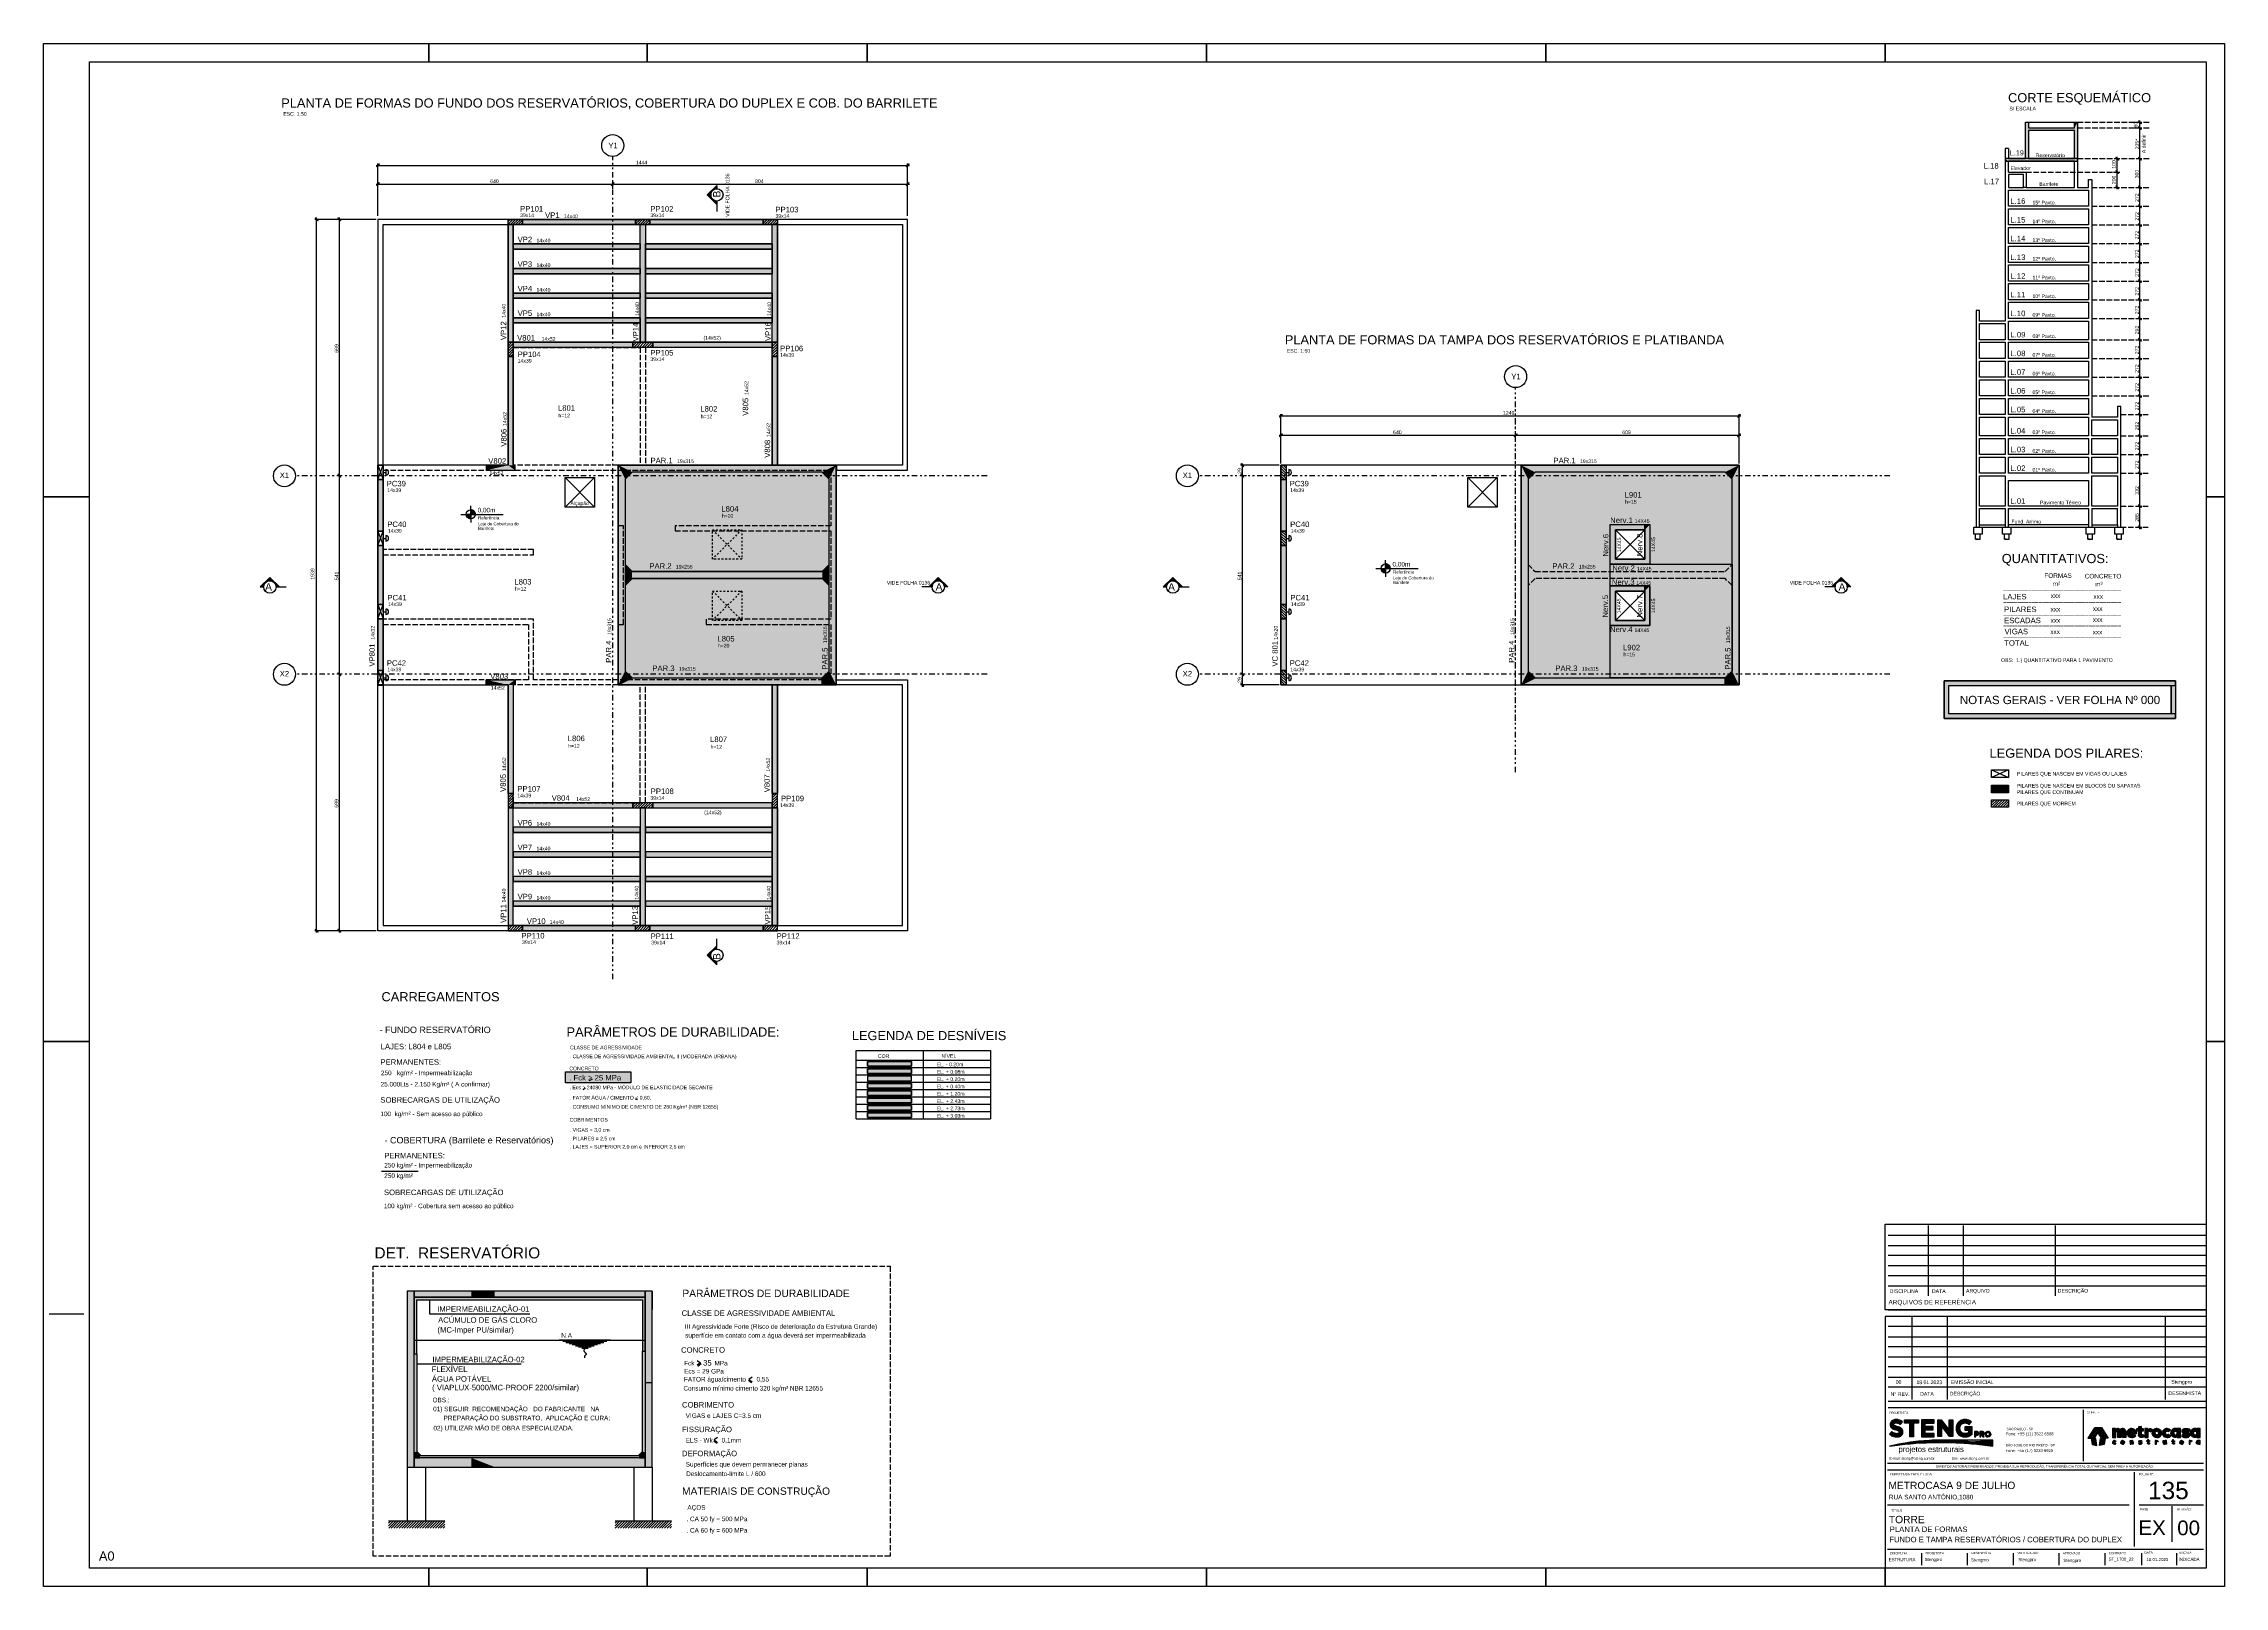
# Model space of a CAD drawing. Extents: x 0 to 119, y 0 to 84.
import ezdxf

# ---------------------------------------------------------------- set-up
doc = ezdxf.new("R2010")
doc.units = 0
doc.header["$MEASUREMENT"] = 0
for name, pattern in [('ESTILO_TQS_0001', [0.2, 0.1, -0.1]), ('ESTILO_TQS_0004', [1.09, 0.3, -0.15, 0.02, -0.15, 0.02, -0.15, 0.3]), ('ESTILO_TQS_0005', [0.4, 0.3, -0.1])]:
    doc.linetypes.add(name, pattern=pattern)
for name, color, linetype in [('1', 1, 'CONTINUOUS'), ('14', 170, 'CONTINUOUS'), ('15', 8, 'CONTINUOUS'), ('16', 10, 'CONTINUOUS'), ('17', 103, 'CONTINUOUS'), ('19', 181, 'CONTINUOUS'), ('2', 2, 'CONTINUOUS'), ('20', 241, 'CONTINUOUS'), ('21', 254, 'CONTINUOUS'), ('3', 3, 'CONTINUOUS'), ('31', 140, 'CONTINUOUS'), ('33', 20, 'CONTINUOUS'), ('37', 8, 'CONTINUOUS'), ('4', 4, 'CONTINUOUS'), ('41', 41, 'CONTINUOUS'), ('5', 5, 'CONTINUOUS'), ('50', 171, 'CONTINUOUS'), ('7', 7, 'CONTINUOUS'), ('8', 8, 'CONTINUOUS'), ('9', 254, 'CONTINUOUS')]:
    doc.layers.add(name, color=color, linetype=linetype)
doc.styles.add('TQS_ARIAL', font='arial.ttf')

msp = doc.modelspace()

# ---------------------------------------------------------------- linework, layer by layer
at = {"layer": '1', "linetype": 'Continuous'}
for p, q in [((108.222925, 79.813473), (110.722925, 79.813473)), ((114.02214, 79.813473), (114.398987, 79.813473)), ((114.298987, 79.402365), (114.298987, 79.913473)), ((113.912206, 79.502365), (114.398987, 79.502365)), ((114.255596, 79.502365), (114.398987, 79.502365)), ((114.298987, 77.730281), (114.298987, 79.602365)), ((18.1284, 77.45749), (47.2084, 77.45749)), ((18.2284, 74.719202), (18.2284, 77.55749)), ((47.1084, 76.156097), (47.1084, 77.55749)), ((112.945751, 77.830281), (113.16113, 77.830281)), ((113.06113, 76.99864), (113.06113, 77.930281)), ((114.1273, 77.830281), (114.398987, 77.830281)), ((114.130652, 77.830281), (114.398987, 77.830281)), ((114.298987, 76.157137), (114.298987, 77.930281)), ((18.1284, 76.437232), (31.1284, 76.437232)), ((18.2284, 76.120893), (18.2284, 76.537232)), ((30.9284, 76.437232), (47.2084, 76.437232)), ((31.0284, 76.187116), (31.0284, 76.537232)), ((31.0284, 76.187116), (31.0284, 76.537232)), ((47.1084, 74.719202), (47.1084, 76.537232)), ((112.860185, 77.09864), (113.16113, 77.09864)), ((112.889443, 77.09864), (113.16113, 77.09864)), ((112.889443, 76.257137), (113.16113, 76.257137)), ((113.06113, 76.157137), (113.06113, 77.19864)), ((114.1273, 76.257137), (114.398987, 76.257137)), ((114.1623, 76.257137), (114.398987, 76.257137)), ((114.298987, 75.137137), (114.298987, 76.357137)), ((114.1273, 75.237137), (114.398987, 75.237137)), ((114.1623, 75.237137), (114.398987, 75.237137)), ((114.298987, 74.117137), (114.298987, 75.337137)), ((16.917317, 74.519202), (14.781747, 74.519202)), ((14.881747, 35.639198), (14.881747, 74.619202)), ((18.1284, 74.519202), (16.030649, 74.519202)), ((16.130649, 60.4392), (16.130649, 74.619202)), ((114.1273, 74.217137), (114.398987, 74.217137)), ((114.1623, 74.217137), (114.398987, 74.217137)), ((114.298987, 73.097137), (114.298987, 74.317137)), ((114.1273, 73.197137), (114.398987, 73.197137)), ((114.1623, 73.197137), (114.398987, 73.197137)), ((114.298987, 72.077137), (114.298987, 73.297137)), ((114.1273, 72.177137), (114.398987, 72.177137)), ((114.1623, 72.177137), (114.398987, 72.177137)), ((114.298987, 71.057137), (114.298987, 72.277137)), ((114.1273, 71.157137), (114.398987, 71.157137)), ((114.1623, 71.157137), (114.398987, 71.157137)), ((114.298987, 70.037137), (114.298987, 71.257137)), ((114.298987, 69.017137), (114.298987, 70.237137)), ((114.1273, 70.137137), (114.398987, 70.137137)), ((114.1273, 69.117137), (114.398987, 69.117137)), ((114.1623, 70.137137), (114.398987, 70.137137)), ((114.1623, 69.117137), (114.398987, 69.117137)), ((114.298987, 67.857137), (114.298987, 69.217137)), ((114.1273, 67.957137), (114.398987, 67.957137)), ((114.1623, 67.957137), (114.398987, 67.957137)), ((114.298987, 66.837137), (114.298987, 68.057137)), ((114.1273, 66.937137), (114.398987, 66.937137)), ((114.1623, 66.937137), (114.398987, 66.937137)), ((114.298987, 65.817137), (114.298987, 67.037137)), ((114.1273, 65.917137), (114.398987, 65.917137)), ((114.1623, 65.917137), (114.398987, 65.917137)), ((114.298987, 64.797137), (114.298987, 66.017137)), ((114.1273, 64.897137), (114.398987, 64.897137)), ((114.1623, 64.897137), (114.398987, 64.897137)), ((114.298987, 63.777137), (114.298987, 64.997137)), ((67.358496, 63.809001), (92.538496, 63.809001)), ((67.458496, 62.282899), (67.458496, 63.909001)), ((92.438496, 62.13629), (92.438496, 63.909001)), ((114.1273, 63.877137), (114.398987, 63.877137)), ((114.1623, 63.877137), (114.398987, 63.877137)), ((114.298987, 62.617137), (114.298987, 63.977137)), ((67.358496, 62.753382), (80.358496, 62.753382)), ((67.458496, 61.219202), (67.458496, 62.853382)), ((80.158496, 62.753382), (92.538496, 62.753382)), ((80.258496, 62.812139), (80.258496, 62.853382)), ((80.258496, 62.812139), (80.258496, 62.853382)), ((92.438496, 61.219198), (92.438496, 62.853382)), ((114.1273, 62.717137), (114.398987, 62.717137)), ((114.1623, 62.717137), (114.398987, 62.717137)), ((114.298987, 61.597137), (114.298987, 62.817137)), ((16.130649, 49.6192), (16.130649, 60.6392)), ((18.2284, 60.339198), (18.5084, 61.119198)), ((18.2284, 61.119198), (18.5084, 60.339198)), ((67.358496, 61.119198), (65.260745, 61.119198)), ((65.360745, 60.4392), (65.360745, 61.219198)), ((65.360745, 49.6192), (65.360745, 60.6392)), ((114.1273, 61.697137), (114.398987, 61.697137)), ((114.1623, 61.697137), (114.398987, 61.697137)), ((114.225942, 60.677137), (114.398987, 60.677137)), ((114.225942, 60.677137), (114.398987, 60.677137)), ((114.298987, 60.577137), (114.298987, 61.797137)), ((114.298987, 58.794055), (114.298987, 60.777137)), ((16.061748, 60.5392), (16.030649, 60.5392)), ((16.061748, 60.5392), (16.030649, 60.5392)), ((28.4284, 60.439202), (30.0284, 58.839202)), ((30.0284, 60.439202), (28.4284, 58.839202)), ((65.291843, 60.5392), (65.260745, 60.5392)), ((65.575548, 60.5392), (65.260745, 60.5392)), ((22.748518, 58.438399), (25.061125, 58.438399)), ((23.038452, 58.438399), (23.538452, 58.438399)), ((23.288451, 58.422543), (23.039064, 58.422543)), ((23.288451, 58.406686), (23.040471, 58.406686)), ((23.288451, 58.390829), (23.043019, 58.390829)), ((23.288451, 58.374972), (23.046631, 58.374972)), ((23.288451, 58.359116), (23.051357, 58.359116)), ((23.288451, 58.343258), (23.057263, 58.343258)), ((23.288451, 58.327402), (23.064444, 58.327402)), ((23.288451, 58.311545), (23.073027, 58.311545)), ((23.288451, 58.295688), (23.083187, 58.295688)), ((23.288451, 58.279831), (23.095175, 58.279831)), ((23.288451, 58.263975), (23.109354, 58.263975)), ((23.288452, 58.688399), (23.288452, 58.896591)), ((23.288452, 58.688399), (23.288452, 58.188399)), ((23.288452, 58.188399), (23.288452, 58.688399)), ((23.288452, 58.676252), (23.365435, 58.676252)), ((23.288452, 58.660395), (23.403422, 58.660395)), ((23.288452, 58.644538), (23.429898, 58.644538)), ((23.288452, 58.628681), (23.450603, 58.628681)), ((23.288452, 58.612825), (23.46755, 58.612825)), ((23.288452, 58.596968), (23.48173, 58.596968)), ((23.288452, 58.581111), (23.493717, 58.581111)), ((23.288452, 58.565254), (23.503877, 58.565254)), ((23.288452, 58.549397), (23.51246, 58.549397)), ((23.288452, 58.53354), (23.519641, 58.53354)), ((23.288452, 58.517683), (23.525547, 58.517683)), ((23.288452, 58.501827), (23.530273, 58.501827)), ((23.288452, 58.48597), (23.533884, 58.48597)), ((23.288452, 58.470113), (23.536433, 58.470113)), ((23.288452, 58.454256), (23.537919, 58.454256)), ((114.225942, 58.894055), (114.398987, 58.894055)), ((114.225942, 58.894055), (114.398987, 58.894055)), ((114.298987, 57.634063), (114.298987, 58.994055)), ((18.2284, 56.739195), (18.5084, 57.519195)), ((18.2284, 57.519195), (18.5084, 56.739195)), ((23.288451, 58.248117), (23.126301, 58.248117)), ((23.288451, 58.232261), (23.147006, 58.232261)), ((23.288451, 58.216404), (23.173482, 58.216404)), ((23.288451, 58.200547), (23.21147, 58.200547)), ((23.288452, 58.188399), (23.288452, 57.988399)), ((85.698496, 57.599198), (87.298496, 55.999198)), ((87.298496, 57.599198), (85.698496, 55.999198)), ((114.1273, 57.734063), (114.398987, 57.734063)), ((73.170084, 55.737482), (73.170084, 55.945674)), ((72.63015, 55.487482), (74.942757, 55.487482)), ((72.920084, 55.487482), (73.420084, 55.487482)), ((73.170083, 55.471626), (72.920696, 55.471626)), ((73.170083, 55.455769), (72.922103, 55.455769)), ((73.170083, 55.439912), (72.92465, 55.439912)), ((73.170083, 55.424055), (72.928263, 55.424055)), ((73.170083, 55.408199), (72.932988, 55.408199)), ((73.170083, 55.392341), (72.938895, 55.392341)), ((73.170083, 55.376485), (72.946076, 55.376485)), ((73.170083, 55.360628), (72.954659, 55.360628)), ((73.170083, 55.344771), (72.964819, 55.344771)), ((73.170083, 55.328914), (72.976807, 55.328914)), ((73.170083, 55.313058), (72.990986, 55.313058)), ((73.170083, 55.2972), (73.007933, 55.2972)), ((73.170083, 55.281344), (73.028638, 55.281344)), ((73.170083, 55.265487), (73.055114, 55.265487)), ((73.170083, 55.24963), (73.093102, 55.24963)), ((73.170084, 55.737482), (73.170084, 55.237482)), ((73.170084, 55.237482), (73.170084, 55.737482)), ((73.170084, 55.725335), (73.247067, 55.725335)), ((73.170084, 55.709478), (73.285053, 55.709478)), ((73.170084, 55.693621), (73.311529, 55.693621)), ((73.170084, 55.677764), (73.332235, 55.677764)), ((73.170084, 55.661908), (73.349181, 55.661908)), ((73.170084, 55.646051), (73.363362, 55.646051)), ((73.170084, 55.630194), (73.375348, 55.630194)), ((73.170084, 55.614337), (73.385509, 55.614337)), ((73.170084, 55.59848), (73.394092, 55.59848)), ((73.170084, 55.582623), (73.401273, 55.582623)), ((73.170084, 55.566766), (73.407179, 55.566766)), ((73.170084, 55.55091), (73.411905, 55.55091)), ((73.170084, 55.535053), (73.415516, 55.535053)), ((73.170084, 55.519196), (73.418064, 55.519196)), ((73.170084, 55.503339), (73.419551, 55.503339)), ((73.170084, 55.237482), (73.170084, 55.037482)), ((18.2284, 52.739195), (18.5084, 53.519195)), ((18.2284, 53.519195), (18.5084, 52.739195)), ((85.698496, 54.259198), (87.298496, 52.659198)), ((87.298496, 54.259198), (85.698496, 52.659198)), ((16.278761, 49.7192), (16.030649, 49.7192)), ((16.278761, 49.7192), (16.030649, 49.7192)), ((16.130649, 35.639198), (16.130649, 49.8192)), ((18.2284, 49.139198), (18.5084, 49.919198)), ((18.2284, 49.919198), (18.5084, 49.139198)), ((65.508857, 49.7192), (65.260745, 49.7192)), ((65.508857, 49.7192), (65.260745, 49.7192)), ((67.358496, 49.139198), (65.260745, 49.139198)), ((65.360745, 49.039198), (65.360745, 49.8192)), ((106.20367, 44.510878), (107.128451, 44.09677)), ((107.128451, 44.510878), (106.20367, 44.09677)), ((17.932757, 35.739198), (14.781747, 35.739198)), ((18.1284, 35.739198), (16.030649, 35.739198)), ((44.293743, 29.217574), (51.627003, 29.217574)), ((44.293743, 25.484214), (44.293743, 29.217574)), ((44.293743, 28.684257), (51.627003, 28.684257)), ((47.960373, 29.217574), (47.960373, 28.684241)), ((47.960373, 28.684241), (47.960373, 25.484214)), ((51.627003, 29.217574), (51.627003, 25.484214)), ((44.293743, 28.284252), (51.627003, 28.284252)), ((44.293743, 28.284252), (51.627003, 28.284252)), ((44.293743, 28.284252), (51.627003, 28.284252)), ((44.293743, 27.884246), (51.627003, 27.884246)), ((44.293743, 27.884246), (51.627003, 27.884246)), ((44.293743, 27.884246), (51.627003, 27.884246)), ((44.293743, 27.884246), (51.627003, 27.884246)), ((44.293743, 27.884246), (51.627003, 27.884246)), ((44.293743, 27.884246), (51.627003, 27.884246)), ((44.293743, 27.484241), (51.627003, 27.484241)), ((44.293743, 27.484241), (51.627003, 27.484241)), ((44.293743, 27.484241), (51.627003, 27.484241)), ((44.293743, 27.484241), (51.627003, 27.484241)), ((44.293743, 27.484241), (51.627003, 27.484241)), ((44.293743, 27.484241), (51.627003, 27.484241)), ((47.960373, 28.284252), (47.960373, 28.284252)), ((47.960373, 27.884246), (47.960373, 27.884246)), ((47.960373, 27.884246), (47.960373, 27.884246)), ((47.960373, 27.484241), (47.960373, 27.484241)), ((47.960373, 27.484241), (47.960373, 27.484241)), ((44.293743, 27.084236), (51.627003, 27.084236)), ((44.293743, 27.084236), (51.627003, 27.084236)), ((44.293743, 27.084236), (51.627003, 27.084236)), ((44.293743, 26.68423), (51.627003, 26.68423)), ((44.293743, 26.68423), (51.627003, 26.68423)), ((44.293743, 26.68423), (51.627003, 26.68423)), ((44.293743, 26.284225), (51.627003, 26.284225)), ((44.293743, 26.284225), (51.627003, 26.284225)), ((44.293743, 26.284225), (51.627003, 26.284225)), ((47.960373, 27.084236), (47.960373, 27.084236)), ((47.960373, 26.68423), (47.960373, 26.68423)), ((47.960373, 26.284225), (47.960373, 26.284225)), ((44.293743, 25.88422), (51.627003, 25.88422)), ((44.293743, 25.88422), (51.627003, 25.88422)), ((44.293743, 25.88422), (51.627003, 25.88422)), ((44.293743, 25.484214), (51.627003, 25.484214)), ((44.293743, 25.484214), (51.627003, 25.484214)), ((44.293743, 25.484214), (51.627003, 25.484214)), ((47.960373, 25.88422), (47.960373, 25.88422)), ((47.960373, 25.484214), (47.960373, 25.484214)), ((18.424622, 22.640517), (20.424622, 22.640517)), ((117.900062, 19.129908), (100.572064, 19.129908)), ((102.772064, 15.836148), (102.772064, 19.67714)), ((104.684627, 15.836148), (104.684627, 19.67714)), ((109.684627, 15.836148), (109.684627, 19.67714)), ((100.572064, 18.582676), (117.900062, 18.582676)), ((117.900062, 18.035445), (100.572064, 18.035445)), ((100.572064, 17.488213), (117.900062, 17.488213)), ((117.900062, 16.930611), (100.572064, 16.930611)), ((100.572064, 16.38338), (117.900062, 16.38338)), ((117.900062, 14.706597), (100.400062, 14.706597)), ((100.400062, 14.706597), (100.400062, 0.999942)), ((100.572064, 15.073218), (117.900062, 15.073218)), ((101.872064, 10.195438), (101.872064, 14.706597)), ((103.784627, 14.706597), (103.784627, 10.195438)), ((115.666689, 14.706607), (115.666689, 10.195449)), ((117.900062, 14.159365), (100.572064, 14.159365)), ((100.572064, 13.612133), (117.900062, 13.612133)), ((117.900062, 13.064902), (100.572064, 13.064902)), ((100.572064, 12.51767), (117.900062, 12.51767)), ((117.900062, 11.960068), (100.572064, 11.960068)), ((100.572064, 11.412837), (117.900062, 11.412837)), ((117.900062, 10.865605), (100.572064, 10.865605)), ((100.572064, 10.102675), (117.900062, 10.102675)), ((117.900062, 9.736054), (100.572064, 9.736054)), ((111.219526, 6.828137), (111.219526, 9.616714)), ((100.540062, 6.718248), (117.761438, 6.718248)), ((117.760062, 6.341408), (100.540062, 6.341408)), ((113.990016, 6.223997), (113.990016, 2.168053)), ((100.540062, 4.446381), (113.704552, 4.446381)), ((114.249798, 4.446381), (117.760062, 4.446381)), ((116.045102, 2.43135), (116.045102, 4.364089)), ((117.760062, 2.006956), (100.540062, 2.006956)), ((102.400062, 1.148528), (102.400062, 1.808772)), ((102.400062, 1.148528), (102.400062, 1.808772)), ((104.900062, 1.152796), (104.900062, 1.813041)), ((107.400062, 1.152796), (107.400062, 1.813041)), ((109.900062, 1.152796), (109.900062, 1.813041)), ((112.400062, 1.152796), (112.400062, 1.813041)), ((114.400062, 1.152796), (114.400062, 1.813041)), ((116.300062, 1.152796), (116.300062, 1.813041)), ((116.300062, 1.152796), (116.300062, 1.813041))]:
    msp.add_line(p, q, dxfattribs=at)
at = {"layer": '1', "linetype": 'ESTILO_TQS_0005'}
for p, q in [((110.897925, 79.813473), (114.806675, 79.813473)), ((110.897925, 79.502365), (114.806675, 79.502365)), ((110.897925, 77.830281), (114.793578, 77.830281)), ((108.090817, 77.09864), (113.2398, 77.09864)), ((111.672925, 76.257137), (114.806675, 76.257137)), ((111.672925, 75.237137), (114.806675, 75.237137)), ((111.672925, 74.217137), (114.806675, 74.217137)), ((111.672925, 73.197137), (114.806675, 73.197137)), ((111.672925, 72.177137), (114.806675, 72.177137)), ((111.672925, 71.157137), (114.806675, 71.157137)), ((111.672925, 70.137137), (114.806675, 70.137137)), ((111.672925, 69.117137), (114.806675, 69.117137)), ((111.672925, 67.957137), (114.806675, 67.957137)), ((111.672925, 66.937137), (114.806675, 66.937137)), ((111.672925, 65.917137), (114.806675, 65.917137)), ((111.672925, 64.897137), (114.806675, 64.897137)), ((113.247925, 63.877137), (114.806675, 63.877137)), ((113.247925, 62.717137), (114.806675, 62.717137)), ((113.247925, 61.697137), (114.806675, 61.697137)), ((113.247925, 60.677137), (114.806675, 60.677137)), ((113.247925, 58.894054), (114.806675, 58.894054)), ((113.247925, 57.734063), (114.806675, 57.734063))]:
    msp.add_line(p, q, dxfattribs=at)
at = {"layer": '1', "linetype": 'Continuous'}
for points in [[(0.000062, 84.099942), (21.000062, 84.099942), (21.000062, 83.099942), (21.000062, 84.099942), (32.900062, 84.099942), (32.900062, 83.099942), (32.900062, 84.099942), (44.900062, 84.099942), (44.900062, 83.099942), (44.900062, 84.099942), (63.400062, 84.099942), (63.400062, 83.099942), (63.400062, 84.099942), (81.900062, 84.099942), (81.900062, 83.099942), (81.900062, 84.099942), (100.400062, 84.099942), (100.400062, 83.099942), (100.400062, 84.099942), (118.900062, 84.099942), (118.900062, 59.399942), (117.900062, 59.399942), (118.900062, 59.399942), (118.900062, 29.699942), (117.900062, 29.699942), (118.900062, 29.699942), (118.900062, -0.000058), (100.400062, -0.000058), (100.400062, 0.999942), (100.400062, -0.000058), (81.900062, -0.000058), (81.900062, 0.999942), (81.900062, -0.000058), (63.400062, -0.000058), (63.400062, 0.999942), (63.400062, -0.000058), (44.900062, -0.000058), (44.900062, 0.999942), (44.900062, -0.000058), (32.900062, -0.000058), (32.900062, 0.999942), (32.900062, -0.000058), (21.000062, -0.000058), (21.000062, 0.999942), (21.000062, -0.000058), (0.000062, -0.000058), (0.000062, 29.699942), (2.500062, 29.699942), (0.000062, 29.699942), (0.000062, 59.399942), (2.500062, 59.399942), (0.000062, 59.399942), (0.000062, 84.099942)], [(114.378548, 79.75159), (114.235642, 79.894496), (114.217964, 79.876818), (114.36087, 79.733913), (114.378548, 79.75159)], [(114.378548, 79.440482), (114.235642, 79.583388), (114.217964, 79.56571), (114.36087, 79.422805), (114.378548, 79.440482)], [(114.378548, 79.440482), (114.235642, 79.583388), (114.217964, 79.56571), (114.36087, 79.422805), (114.378548, 79.440482)], [(18.166517, 77.377929), (18.309423, 77.520835), (18.291745, 77.538512), (18.148839, 77.395607), (18.166517, 77.377929)], [(47.046517, 77.377929), (47.189423, 77.520835), (47.171745, 77.538512), (47.028839, 77.395607), (47.046517, 77.377929)], [(113.14069, 77.768398), (112.997785, 77.911304), (112.980107, 77.893626), (113.123013, 77.75072), (113.14069, 77.768398)], [(114.378548, 77.768398), (114.235642, 77.911304), (114.217964, 77.893626), (114.36087, 77.75072), (114.378548, 77.768398)], [(114.378548, 77.768398), (114.235642, 77.911304), (114.217964, 77.893626), (114.36087, 77.75072), (114.378548, 77.768398)], [(18.166517, 76.357672), (18.309423, 76.500577), (18.291745, 76.518255), (18.148839, 76.37535), (18.166517, 76.357672)], [(30.966517, 76.357672), (31.109423, 76.500577), (31.091745, 76.518255), (30.948839, 76.37535), (30.966517, 76.357672)], [(30.966517, 76.357672), (31.109423, 76.500577), (31.091745, 76.518255), (30.948839, 76.37535), (30.966517, 76.357672)], [(36.707932, 75.333335), (36.183088, 75.853838), (36.707932, 76.374341), (36.707932, 76.189817), (36.681926, 76.188809), (36.652643, 76.185236), (36.621218, 76.178434), (36.589878, 76.168393), (36.561628, 76.15629), (36.533631, 76.141068), (36.509998, 76.125323), (36.486481, 76.106507), (36.466045, 76.087017), (36.440849, 76.057673), (36.418132, 76.023832), (36.40482, 75.998768), (36.391474, 75.966692), (36.380966, 75.931136), (36.374005, 75.890917), (36.371969, 75.857118), (36.372875, 75.828961), (36.378075, 75.789992), (36.386211, 75.757002), (36.399324, 75.721012), (36.414579, 75.690052), (36.432355, 75.661643), (36.45219, 75.635944), (36.477105, 75.609706), (36.508288, 75.583609), (36.538355, 75.563794), (36.571617, 75.546755), (36.603201, 75.5346), (36.630471, 75.526911), (36.658939, 75.521451), (36.687737, 75.518467), (36.707932, 75.51786), (36.707932, 75.333335)], [(47.046517, 76.357672), (47.189423, 76.500577), (47.171745, 76.518255), (47.028839, 76.37535), (47.046517, 76.357672)], [(113.14069, 77.036757), (112.997785, 77.179663), (112.980107, 77.161985), (113.123013, 77.01908), (113.14069, 77.036757)], [(113.14069, 77.036757), (112.997785, 77.179663), (112.980107, 77.161985), (113.123013, 77.01908), (113.14069, 77.036757)], [(113.14069, 76.195254), (112.997785, 76.33816), (112.980107, 76.320482), (113.123013, 76.177576), (113.14069, 76.195254)], [(114.378548, 76.195254), (114.235642, 76.33816), (114.217964, 76.320482), (114.36087, 76.177576), (114.378548, 76.195254)], [(114.378548, 76.195254), (114.235642, 76.33816), (114.217964, 76.320482), (114.36087, 76.177576), (114.378548, 76.195254)], [(114.378548, 75.175254), (114.235642, 75.31816), (114.217964, 75.300482), (114.36087, 75.157576), (114.378548, 75.175254)], [(114.378548, 75.175254), (114.235642, 75.31816), (114.217964, 75.300482), (114.36087, 75.157576), (114.378548, 75.175254)], [(14.961307, 74.457319), (14.818402, 74.600224), (14.800724, 74.582547), (14.94363, 74.439641), (14.961307, 74.457319)], [(16.21021, 74.457319), (16.067304, 74.600224), (16.049627, 74.582547), (16.192532, 74.439641), (16.21021, 74.457319)], [(114.378548, 74.155254), (114.235642, 74.29816), (114.217964, 74.280482), (114.36087, 74.137576), (114.378548, 74.155254)], [(114.378548, 74.155254), (114.235642, 74.29816), (114.217964, 74.280482), (114.36087, 74.137576), (114.378548, 74.155254)], [(114.378548, 73.135254), (114.235642, 73.27816), (114.217964, 73.260482), (114.36087, 73.117576), (114.378548, 73.135254)], [(114.378548, 73.135254), (114.235642, 73.27816), (114.217964, 73.260482), (114.36087, 73.117576), (114.378548, 73.135254)], [(114.378548, 72.115254), (114.235642, 72.25816), (114.217964, 72.240482), (114.36087, 72.097576), (114.378548, 72.115254)], [(114.378548, 72.115254), (114.235642, 72.25816), (114.217964, 72.240482), (114.36087, 72.097576), (114.378548, 72.115254)], [(114.378548, 71.095254), (114.235642, 71.23816), (114.217964, 71.220482), (114.36087, 71.077576), (114.378548, 71.095254)], [(114.378548, 71.095254), (114.235642, 71.23816), (114.217964, 71.220482), (114.36087, 71.077576), (114.378548, 71.095254)], [(114.378548, 70.075254), (114.235642, 70.21816), (114.217964, 70.200482), (114.36087, 70.057576), (114.378548, 70.075254)], [(114.378548, 70.075254), (114.235642, 70.21816), (114.217964, 70.200482), (114.36087, 70.057576), (114.378548, 70.075254)], [(114.378548, 69.055254), (114.235642, 69.19816), (114.217964, 69.180482), (114.36087, 69.037576), (114.378548, 69.055254)], [(114.378548, 69.055254), (114.235642, 69.19816), (114.217964, 69.180482), (114.36087, 69.037576), (114.378548, 69.055254)], [(114.378548, 67.895254), (114.235642, 68.03816), (114.217964, 68.020482), (114.36087, 67.877576), (114.378548, 67.895254)], [(114.378548, 67.895254), (114.235642, 68.03816), (114.217964, 68.020482), (114.36087, 67.877576), (114.378548, 67.895254)], [(114.378548, 66.875254), (114.235642, 67.01816), (114.217964, 67.000482), (114.36087, 66.857576), (114.378548, 66.875254)], [(114.378548, 66.875254), (114.235642, 67.01816), (114.217964, 67.000482), (114.36087, 66.857576), (114.378548, 66.875254)], [(114.378548, 65.855254), (114.235642, 65.99816), (114.217964, 65.980482), (114.36087, 65.837576), (114.378548, 65.855254)], [(114.378548, 65.855254), (114.235642, 65.99816), (114.217964, 65.980482), (114.36087, 65.837576), (114.378548, 65.855254)], [(114.378548, 64.835254), (114.235642, 64.97816), (114.217964, 64.960482), (114.36087, 64.817576), (114.378548, 64.835254)], [(114.378548, 64.835254), (114.235642, 64.97816), (114.217964, 64.960482), (114.36087, 64.817576), (114.378548, 64.835254)], [(67.396613, 63.72944), (67.539519, 63.872346), (67.521841, 63.890023), (67.378935, 63.747118), (67.396613, 63.72944)], [(92.376613, 63.72944), (92.519519, 63.872346), (92.501841, 63.890023), (92.358935, 63.747118), (92.376613, 63.72944)], [(114.378548, 63.815254), (114.235642, 63.95816), (114.217964, 63.940482), (114.36087, 63.797576), (114.378548, 63.815254)], [(114.378548, 63.815254), (114.235642, 63.95816), (114.217964, 63.940482), (114.36087, 63.797576), (114.378548, 63.815254)], [(67.396613, 62.673822), (67.539519, 62.816727), (67.521841, 62.834405), (67.378935, 62.691499), (67.396613, 62.673822)], [(80.196613, 62.673822), (80.339519, 62.816727), (80.321841, 62.834405), (80.178935, 62.691499), (80.196613, 62.673822)], [(80.196613, 62.673822), (80.339519, 62.816727), (80.321841, 62.834405), (80.178935, 62.691499), (80.196613, 62.673822)], [(92.376613, 62.673822), (92.519519, 62.816727), (92.501841, 62.834405), (92.358935, 62.691499), (92.376613, 62.673822)], [(114.378548, 62.655254), (114.235642, 62.79816), (114.217964, 62.780482), (114.36087, 62.637576), (114.378548, 62.655254)], [(114.378548, 62.655254), (114.235642, 62.79816), (114.217964, 62.780482), (114.36087, 62.637576), (114.378548, 62.655254)], [(65.440306, 61.057316), (65.2974, 61.200221), (65.279723, 61.182543), (65.422628, 61.039638), (65.440306, 61.057316)], [(114.378548, 61.635254), (114.235642, 61.77816), (114.217964, 61.760482), (114.36087, 61.617576), (114.378548, 61.635254)], [(114.378548, 61.635254), (114.235642, 61.77816), (114.217964, 61.760482), (114.36087, 61.617576), (114.378548, 61.635254)], [(114.378548, 60.615254), (114.235642, 60.75816), (114.217964, 60.740482), (114.36087, 60.597576), (114.378548, 60.615254)], [(114.378548, 60.615254), (114.235642, 60.75816), (114.217964, 60.740482), (114.36087, 60.597576), (114.378548, 60.615254)], [(16.21021, 60.477317), (16.067304, 60.620223), (16.049627, 60.602545), (16.192532, 60.459639), (16.21021, 60.477317)], [(16.21021, 60.477317), (16.067304, 60.620223), (16.049627, 60.602545), (16.192532, 60.459639), (16.21021, 60.477317)], [(65.440306, 60.477317), (65.2974, 60.620223), (65.279723, 60.602545), (65.422628, 60.459639), (65.440306, 60.477317)], [(65.440306, 60.477317), (65.2974, 60.620223), (65.279723, 60.602545), (65.422628, 60.459639), (65.440306, 60.477317)], [(23.288452, 58.688399), (23.288452, 58.438399), (23.538452, 58.438399), (23.537919, 58.454256), (23.536433, 58.470113), (23.533884, 58.48597), (23.530273, 58.501827), (23.525547, 58.517683), (23.519641, 58.53354), (23.51246, 58.549397), (23.503877, 58.565254), (23.493582, 58.581111), (23.481551, 58.596968), (23.467414, 58.612825), (23.450442, 58.628681), (23.429729, 58.644538), (23.403162, 58.660395), (23.365088, 58.676252), (23.336718, 58.683696), (23.318713, 58.686561), (23.300588, 58.688104), (23.288452, 58.688399)], [(114.378548, 58.832172), (114.235642, 58.975077), (114.217964, 58.9574), (114.36087, 58.814494), (114.378548, 58.832172)], [(114.378548, 58.832172), (114.235642, 58.975077), (114.217964, 58.9574), (114.36087, 58.814494), (114.378548, 58.832172)], [(114.378548, 57.67218), (114.235642, 57.815086), (114.217964, 57.797408), (114.36087, 57.654503), (114.378548, 57.67218)], [(12.856466, 54.479199), (12.335963, 55.004043), (11.81546, 54.479199), (11.999985, 54.479199), (12.000993, 54.505205), (12.004565, 54.534488), (12.011368, 54.565913), (12.021408, 54.597253), (12.033512, 54.625502), (12.048734, 54.653499), (12.064479, 54.677133), (12.083295, 54.700649), (12.102784, 54.721086), (12.132129, 54.746281), (12.165969, 54.768998), (12.191033, 54.782311), (12.223109, 54.795657), (12.258665, 54.806165), (12.298885, 54.813125), (12.332684, 54.815161), (12.360841, 54.814255), (12.399809, 54.809055), (12.432799, 54.80092), (12.468789, 54.787807), (12.49975, 54.772551), (12.528158, 54.754776), (12.553858, 54.73494), (12.580096, 54.710025), (12.606192, 54.678843), (12.626007, 54.648775), (12.643046, 54.615513), (12.655201, 54.58393), (12.66289, 54.55666), (12.66835, 54.528192), (12.671334, 54.499393), (12.671942, 54.479199), (12.856466, 54.479199)], [(48.255572, 54.479199), (48.776075, 55.004043), (49.296578, 54.479199), (49.112054, 54.479199), (49.111046, 54.505205), (49.107473, 54.534488), (49.100671, 54.565913), (49.09063, 54.597253), (49.078526, 54.625502), (49.063305, 54.653499), (49.04756, 54.677133), (49.028743, 54.700649), (49.009254, 54.721086), (48.97991, 54.746281), (48.946069, 54.768998), (48.921005, 54.782311), (48.888929, 54.795657), (48.853373, 54.806165), (48.813154, 54.813125), (48.779355, 54.815161), (48.751198, 54.814255), (48.712229, 54.809055), (48.679239, 54.80092), (48.643249, 54.787807), (48.612289, 54.772551), (48.58388, 54.754776), (48.558181, 54.73494), (48.531943, 54.710025), (48.505846, 54.678843), (48.486031, 54.648775), (48.468992, 54.615513), (48.456837, 54.58393), (48.449148, 54.55666), (48.443688, 54.528192), (48.440704, 54.499393), (48.440097, 54.479199), (48.255572, 54.479199)], [(62.086562, 54.479199), (61.566059, 55.004043), (61.045556, 54.479199), (61.230081, 54.479199), (61.231089, 54.505205), (61.234661, 54.534488), (61.241464, 54.565913), (61.251504, 54.597253), (61.263608, 54.625502), (61.27883, 54.653499), (61.294575, 54.677133), (61.313391, 54.700649), (61.33288, 54.721086), (61.362225, 54.746281), (61.396065, 54.768998), (61.421129, 54.782311), (61.453205, 54.795657), (61.488761, 54.806165), (61.528981, 54.813125), (61.562779, 54.815161), (61.590936, 54.814255), (61.629905, 54.809055), (61.662895, 54.80092), (61.698885, 54.787807), (61.729846, 54.772551), (61.758254, 54.754776), (61.783954, 54.73494), (61.810192, 54.710025), (61.836288, 54.678843), (61.856103, 54.648775), (61.873142, 54.615513), (61.885297, 54.58393), (61.892986, 54.55666), (61.898446, 54.528192), (61.90143, 54.499393), (61.902038, 54.479199), (62.086562, 54.479199)], [(73.170084, 55.737482), (73.170084, 55.487482), (73.420084, 55.487482), (73.419551, 55.503339), (73.418064, 55.519196), (73.415516, 55.535053), (73.411905, 55.55091), (73.407179, 55.566766), (73.401273, 55.582623), (73.394092, 55.59848), (73.385509, 55.614337), (73.375214, 55.630194), (73.363183, 55.646051), (73.349045, 55.661908), (73.332074, 55.677764), (73.311361, 55.693621), (73.284793, 55.709478), (73.24672, 55.725335), (73.218349, 55.732779), (73.200345, 55.735644), (73.18222, 55.737187), (73.170084, 55.737482)], [(97.485668, 54.479199), (98.006171, 55.004043), (98.526674, 54.479199), (98.342149, 54.479199), (98.341141, 54.505205), (98.337569, 54.534488), (98.330766, 54.565913), (98.320726, 54.597253), (98.308622, 54.625502), (98.293401, 54.653499), (98.277655, 54.677133), (98.258839, 54.700649), (98.23935, 54.721086), (98.210006, 54.746281), (98.176165, 54.768998), (98.151101, 54.782311), (98.119025, 54.795657), (98.083469, 54.806165), (98.043249, 54.813125), (98.009451, 54.815161), (97.981294, 54.814255), (97.942325, 54.809055), (97.909335, 54.80092), (97.873345, 54.787807), (97.842385, 54.772551), (97.813976, 54.754776), (97.788277, 54.73494), (97.762039, 54.710025), (97.735942, 54.678843), (97.716127, 54.648775), (97.699088, 54.615513), (97.686933, 54.58393), (97.679244, 54.55666), (97.673784, 54.528192), (97.6708, 54.499393), (97.670192, 54.479199), (97.485668, 54.479199)], [(16.21021, 49.657317), (16.067304, 49.800223), (16.049627, 49.782545), (16.192532, 49.639639), (16.21021, 49.657317)], [(16.21021, 49.657317), (16.067304, 49.800223), (16.049627, 49.782545), (16.192532, 49.639639), (16.21021, 49.657317)], [(65.440306, 49.657317), (65.2974, 49.800223), (65.279723, 49.782545), (65.422628, 49.639639), (65.440306, 49.657317)], [(65.440306, 49.657317), (65.2974, 49.800223), (65.279723, 49.782545), (65.422628, 49.639639), (65.440306, 49.657317)], [(65.440306, 49.077316), (65.2974, 49.220221), (65.279723, 49.202543), (65.422628, 49.059638), (65.440306, 49.077316)], [(103.620622, 49.358555), (103.620622, 47.311029), (116.241603, 47.311029), (116.241603, 47.559169), (103.868704, 47.559169), (103.868704, 49.110474), (116.241603, 49.110474), (116.241603, 49.358555), (103.620622, 49.358555)], [(115.993522, 49.110474), (116.241603, 49.110474), (116.241603, 47.559169), (115.993522, 47.559169), (115.993522, 49.110474)], [(14.961307, 35.677316), (14.818402, 35.820221), (14.800724, 35.802543), (14.94363, 35.659638), (14.961307, 35.677316)], [(16.21021, 35.677316), (16.067304, 35.820221), (16.049627, 35.802543), (16.192532, 35.659638), (16.21021, 35.677316)], [(36.707932, 34.925065), (36.183088, 34.404562), (36.707932, 33.884059), (36.707932, 34.068583), (36.681926, 34.069591), (36.652643, 34.073164), (36.621218, 34.079966), (36.589878, 34.090007), (36.561628, 34.10211), (36.533631, 34.117332), (36.509998, 34.133077), (36.486481, 34.151893), (36.466045, 34.171383), (36.440849, 34.200727), (36.418132, 34.234568), (36.40482, 34.259632), (36.391474, 34.291708), (36.380966, 34.327264), (36.374005, 34.367483), (36.371969, 34.401282), (36.372875, 34.429439), (36.378075, 34.468408), (36.386211, 34.501398), (36.399324, 34.537388), (36.414579, 34.568348), (36.432355, 34.596757), (36.45219, 34.622456), (36.477105, 34.648694), (36.508288, 34.674791), (36.538355, 34.694606), (36.571617, 34.711645), (36.603201, 34.7238), (36.630471, 34.731489), (36.658939, 34.736949), (36.687737, 34.739933), (36.707932, 34.74054), (36.707932, 34.925065)], [(44.92707, 28.350924), (47.327046, 28.350924), (47.327046, 28.617587), (44.92707, 28.617587), (44.92707, 28.350924)], [(44.92707, 27.950919), (47.327046, 27.950919), (47.327046, 28.217582), (44.92707, 28.217582), (44.92707, 27.950919)], [(44.92707, 27.550914), (47.327046, 27.550914), (47.327046, 27.817576), (44.92707, 27.817576), (44.92707, 27.550914)], [(44.92707, 27.150908), (47.327046, 27.150908), (47.327046, 27.417571), (44.92707, 27.417571), (44.92707, 27.150908)], [(44.92707, 26.750903), (47.327046, 26.750903), (47.327046, 27.017566), (44.92707, 27.017566), (44.92707, 26.750903)], [(44.92707, 26.350898), (47.327046, 26.350898), (47.327046, 26.61756), (44.92707, 26.61756), (44.92707, 26.350898)], [(44.92707, 25.950892), (47.327046, 25.950892), (47.327046, 26.217555), (44.92707, 26.217555), (44.92707, 25.950892)], [(44.92707, 25.550887), (47.327046, 25.550887), (47.327046, 25.81755), (44.92707, 25.81755), (44.92707, 25.550887)], [(100.400062, 19.750435), (117.900062, 19.750435), (117.900062, 15.073218), (100.400062, 15.073218), (100.400062, 19.750435)], [(21.034167, 15.624951), (21.034167, 14.857538), (26.513683, 14.857538)], [(26.039513, 12.118475), (20.34461, 12.118475)]]:
    msp.add_lwpolyline(points, dxfattribs=at)
at = {"layer": '1', "linetype": 'ESTILO_TQS_0005'}
for points in [[(25.6084, 64.432918), (25.6084, 67.539202), (32.528398, 67.539202), (32.528398, 61.119202), (25.6084, 61.119202), (25.6084, 64.432918)], [(32.8084, 64.729202), (32.8084, 61.119202), (39.7284, 61.119202), (39.7284, 67.539202), (32.8084, 67.539202), (32.8084, 64.729202)], [(26.7084, 52.719198), (18.5084, 52.719198), (18.5084, 56.239198), (26.7084, 56.239198), (26.7084, 56.519198), (18.5084, 56.519198), (18.5084, 60.839202), (42.9284, 60.839202), (42.9284, 57.819198), (34.4284, 57.819198), (34.4284, 57.539198), (42.9284, 57.539198), (42.9284, 52.719198), (36.1284, 52.719198), (36.1284, 52.439198), (42.9284, 52.439198), (42.9284, 49.419198), (26.7084, 49.419198), (26.7084, 52.719198)], [(80.938496, 55.699198), (81.318496, 55.319198), (91.678496, 55.319198), (92.058496, 55.699198), (92.058496, 60.359198), (91.678496, 60.739198), (81.318496, 60.739198), (80.938496, 60.359198), (80.938496, 55.699198)], [(31.6084, 57.819198), (31.3284, 57.819198), (31.3284, 52.439198), (31.6084, 52.439198), (31.6084, 57.819198)], [(80.938496, 49.899198), (81.318496, 49.519198), (91.678496, 49.519198), (92.058496, 49.899198), (92.058496, 54.559198), (91.678496, 54.939198), (81.318496, 54.939198), (80.938496, 54.559198), (80.938496, 49.899198)], [(18.5084, 50.539198), (18.5084, 52.439198), (26.4284, 52.439198), (26.4284, 49.419198), (18.5084, 49.419198), (18.5084, 50.539198)], [(25.6084, 45.825482), (25.6084, 42.719198), (32.528398, 42.719198), (32.528398, 49.139198), (25.6084, 49.139198), (25.6084, 45.825482)], [(32.8084, 45.529198), (32.8084, 49.139198), (39.7284, 49.139198), (39.7284, 42.719198), (32.8084, 42.719198), (32.8084, 45.529198)]]:
    msp.add_lwpolyline(points, dxfattribs=at)
at = {"layer": '1', "linetype": 'Continuous'}
for centre, radius in [((31.0284, 78.54451), 0.6), ((80.258496, 65.950108), 0.6), ((13.131355, 60.5392), 0.6), ((62.361451, 60.5392), 0.6), ((23.288452, 58.438399), 0.25), ((73.170084, 55.487482), 0.25), ((13.131355, 49.7192), 0.6), ((62.361451, 49.7192), 0.6)]:
    msp.add_circle(centre, radius, dxfattribs=at)
for points in [[(114.378548, 79.75159), (114.235642, 79.894496), (114.217964, 79.876818)], [(114.378548, 79.75159), (114.217964, 79.876818), (114.36087, 79.733913)], [(114.378548, 79.75159), (114.36087, 79.733913), (114.378548, 79.75159)], [(114.378548, 79.440482), (114.235642, 79.583388), (114.217964, 79.56571)], [(114.378548, 79.440482), (114.235642, 79.583388), (114.217964, 79.56571)], [(114.378548, 79.440482), (114.217964, 79.56571), (114.36087, 79.422805)], [(114.378548, 79.440482), (114.217964, 79.56571), (114.36087, 79.422805)], [(114.378548, 79.440482), (114.36087, 79.422805), (114.378548, 79.440482)], [(114.378548, 79.440482), (114.36087, 79.422805), (114.378548, 79.440482)], [(18.166517, 77.377929), (18.291745, 77.538512), (18.148839, 77.395607)], [(18.166517, 77.377929), (18.148839, 77.395607), (18.166517, 77.377929)], [(18.166517, 77.377929), (18.309423, 77.520835), (18.291745, 77.538512)], [(47.046517, 77.377929), (47.171745, 77.538512), (47.028839, 77.395607)], [(47.046517, 77.377929), (47.028839, 77.395607), (47.046517, 77.377929)], [(47.046517, 77.377929), (47.189423, 77.520835), (47.171745, 77.538512)], [(113.14069, 77.768398), (112.997785, 77.911304), (112.980107, 77.893626)], [(113.14069, 77.768398), (112.980107, 77.893626), (113.123013, 77.75072)], [(113.14069, 77.768398), (113.123013, 77.75072), (113.14069, 77.768398)], [(114.378548, 77.768398), (114.235642, 77.911304), (114.217964, 77.893626)], [(114.378548, 77.768398), (114.235642, 77.911304), (114.217964, 77.893626)], [(114.378548, 77.768398), (114.217964, 77.893626), (114.36087, 77.75072)], [(114.378548, 77.768398), (114.217964, 77.893626), (114.36087, 77.75072)], [(114.378548, 77.768398), (114.36087, 77.75072), (114.378548, 77.768398)], [(114.378548, 77.768398), (114.36087, 77.75072), (114.378548, 77.768398)], [(18.166517, 76.357672), (18.291745, 76.518255), (18.148839, 76.37535)], [(18.166517, 76.357672), (18.148839, 76.37535), (18.166517, 76.357672)], [(18.166517, 76.357672), (18.309423, 76.500577), (18.291745, 76.518255)], [(30.966517, 76.357672), (31.091745, 76.518255), (30.948839, 76.37535)], [(30.966517, 76.357672), (31.091745, 76.518255), (30.948839, 76.37535)], [(30.966517, 76.357672), (30.948839, 76.37535), (30.966517, 76.357672)], [(30.966517, 76.357672), (30.948839, 76.37535), (30.966517, 76.357672)], [(30.966517, 76.357672), (31.109423, 76.500577), (31.091745, 76.518255)], [(30.966517, 76.357672), (31.109423, 76.500577), (31.091745, 76.518255)], [(36.183088, 75.853838), (36.707932, 76.374341), (36.440849, 76.057673)], [(36.707932, 76.374341), (36.466045, 76.087017), (36.440849, 76.057673)], [(36.707932, 76.374341), (36.486481, 76.106507), (36.466045, 76.087017)], [(36.707932, 76.374341), (36.509998, 76.125323), (36.486481, 76.106507)], [(36.707932, 76.374341), (36.533631, 76.141068), (36.509998, 76.125323)], [(36.707932, 76.374341), (36.561628, 76.15629), (36.533631, 76.141068)], [(36.707932, 76.374341), (36.589878, 76.168393), (36.561628, 76.15629)], [(36.707932, 76.374341), (36.621218, 76.178434), (36.589878, 76.168393)], [(36.707932, 76.374341), (36.652643, 76.185236), (36.621218, 76.178434)], [(36.707932, 76.374341), (36.681926, 76.188809), (36.652643, 76.185236)], [(36.707932, 76.374341), (36.707932, 76.189817), (36.681926, 76.188809)], [(47.046517, 76.357672), (47.171745, 76.518255), (47.028839, 76.37535)], [(47.046517, 76.357672), (47.028839, 76.37535), (47.046517, 76.357672)], [(47.046517, 76.357672), (47.189423, 76.500577), (47.171745, 76.518255)], [(113.14069, 77.036757), (112.997785, 77.179663), (112.980107, 77.161985)], [(113.14069, 77.036757), (112.997785, 77.179663), (112.980107, 77.161985)], [(113.14069, 77.036757), (112.980107, 77.161985), (113.123013, 77.01908)], [(113.14069, 77.036757), (112.980107, 77.161985), (113.123013, 77.01908)], [(113.14069, 76.195254), (112.997785, 76.33816), (112.980107, 76.320482)], [(113.14069, 76.195254), (112.980107, 76.320482), (113.123013, 76.177576)], [(113.14069, 77.036757), (113.123013, 77.01908), (113.14069, 77.036757)], [(113.14069, 77.036757), (113.123013, 77.01908), (113.14069, 77.036757)], [(113.14069, 76.195254), (113.123013, 76.177576), (113.14069, 76.195254)], [(114.378548, 76.195254), (114.235642, 76.33816), (114.217964, 76.320482)], [(114.378548, 76.195254), (114.235642, 76.33816), (114.217964, 76.320482)], [(114.378548, 76.195254), (114.217964, 76.320482), (114.36087, 76.177576)], [(114.378548, 76.195254), (114.217964, 76.320482), (114.36087, 76.177576)], [(114.378548, 76.195254), (114.36087, 76.177576), (114.378548, 76.195254)], [(114.378548, 76.195254), (114.36087, 76.177576), (114.378548, 76.195254)], [(36.183088, 75.853838), (36.440849, 76.057673), (36.418132, 76.023832)], [(36.183088, 75.853838), (36.418132, 76.023832), (36.40482, 75.998768)], [(36.183088, 75.853838), (36.40482, 75.998768), (36.391474, 75.966692)], [(36.183088, 75.853838), (36.391474, 75.966692), (36.380966, 75.931136)], [(36.183088, 75.853838), (36.380966, 75.931136), (36.374005, 75.890917)], [(36.183088, 75.853838), (36.374005, 75.890917), (36.371969, 75.857118)], [(36.183088, 75.853838), (36.371969, 75.857118), (36.372875, 75.828961)], [(36.707932, 75.333335), (36.183088, 75.853838), (36.45219, 75.635944)], [(36.183088, 75.853838), (36.372875, 75.828961), (36.378075, 75.789992)], [(36.183088, 75.853838), (36.378075, 75.789992), (36.386211, 75.757002)], [(36.183088, 75.853838), (36.386211, 75.757002), (36.399324, 75.721012)], [(36.183088, 75.853838), (36.399324, 75.721012), (36.414579, 75.690052)], [(36.183088, 75.853838), (36.414579, 75.690052), (36.432355, 75.661643)], [(36.183088, 75.853838), (36.432355, 75.661643), (36.45219, 75.635944)], [(36.707932, 75.333335), (36.45219, 75.635944), (36.477105, 75.609706)], [(36.707932, 75.333335), (36.477105, 75.609706), (36.508288, 75.583609)], [(36.707932, 75.333335), (36.508288, 75.583609), (36.538355, 75.563794)], [(36.707932, 75.333335), (36.538355, 75.563794), (36.571617, 75.546755)], [(36.707932, 75.333335), (36.571617, 75.546755), (36.603201, 75.5346)], [(36.707932, 75.333335), (36.603201, 75.5346), (36.630471, 75.526911)], [(36.707932, 75.333335), (36.630471, 75.526911), (36.658939, 75.521451)], [(36.707932, 75.333335), (36.658939, 75.521451), (36.687737, 75.518467)], [(36.707932, 75.333335), (36.687737, 75.518467), (36.707932, 75.51786)], [(114.378548, 75.175254), (114.235642, 75.31816), (114.217964, 75.300482)], [(114.378548, 75.175254), (114.235642, 75.31816), (114.217964, 75.300482)], [(114.378548, 75.175254), (114.217964, 75.300482), (114.36087, 75.157576)], [(114.378548, 75.175254), (114.217964, 75.300482), (114.36087, 75.157576)], [(114.378548, 75.175254), (114.36087, 75.157576), (114.378548, 75.175254)], [(114.378548, 75.175254), (114.36087, 75.157576), (114.378548, 75.175254)], [(14.961307, 74.457319), (14.818402, 74.600224), (14.800724, 74.582547)], [(14.961307, 74.457319), (14.800724, 74.582547), (14.94363, 74.439641)], [(14.961307, 74.457319), (14.94363, 74.439641), (14.961307, 74.457319)], [(16.21021, 74.457319), (16.067304, 74.600224), (16.049627, 74.582547)], [(16.21021, 74.457319), (16.049627, 74.582547), (16.192532, 74.439641)], [(16.21021, 74.457319), (16.192532, 74.439641), (16.21021, 74.457319)], [(114.378548, 74.155254), (114.235642, 74.29816), (114.217964, 74.280482)], [(114.378548, 74.155254), (114.235642, 74.29816), (114.217964, 74.280482)], [(114.378548, 74.155254), (114.217964, 74.280482), (114.36087, 74.137576)], [(114.378548, 74.155254), (114.217964, 74.280482), (114.36087, 74.137576)], [(114.378548, 74.155254), (114.36087, 74.137576), (114.378548, 74.155254)], [(114.378548, 74.155254), (114.36087, 74.137576), (114.378548, 74.155254)], [(114.378548, 73.135254), (114.235642, 73.27816), (114.217964, 73.260482)], [(114.378548, 73.135254), (114.235642, 73.27816), (114.217964, 73.260482)], [(114.378548, 73.135254), (114.217964, 73.260482), (114.36087, 73.117576)], [(114.378548, 73.135254), (114.217964, 73.260482), (114.36087, 73.117576)], [(114.378548, 73.135254), (114.36087, 73.117576), (114.378548, 73.135254)], [(114.378548, 73.135254), (114.36087, 73.117576), (114.378548, 73.135254)], [(114.378548, 72.115254), (114.235642, 72.25816), (114.217964, 72.240482)], [(114.378548, 72.115254), (114.235642, 72.25816), (114.217964, 72.240482)], [(114.378548, 72.115254), (114.217964, 72.240482), (114.36087, 72.097576)], [(114.378548, 72.115254), (114.217964, 72.240482), (114.36087, 72.097576)], [(114.378548, 72.115254), (114.36087, 72.097576), (114.378548, 72.115254)], [(114.378548, 72.115254), (114.36087, 72.097576), (114.378548, 72.115254)], [(114.378548, 71.095254), (114.235642, 71.23816), (114.217964, 71.220482)], [(114.378548, 71.095254), (114.235642, 71.23816), (114.217964, 71.220482)], [(114.378548, 71.095254), (114.217964, 71.220482), (114.36087, 71.077576)], [(114.378548, 71.095254), (114.217964, 71.220482), (114.36087, 71.077576)], [(114.378548, 70.075254), (114.235642, 70.21816), (114.217964, 70.200482)], [(114.378548, 70.075254), (114.235642, 70.21816), (114.217964, 70.200482)], [(114.378548, 70.075254), (114.217964, 70.200482), (114.36087, 70.057576)], [(114.378548, 70.075254), (114.217964, 70.200482), (114.36087, 70.057576)], [(114.378548, 71.095254), (114.36087, 71.077576), (114.378548, 71.095254)], [(114.378548, 71.095254), (114.36087, 71.077576), (114.378548, 71.095254)], [(114.378548, 69.055254), (114.235642, 69.19816), (114.217964, 69.180482)], [(114.378548, 69.055254), (114.235642, 69.19816), (114.217964, 69.180482)], [(114.378548, 69.055254), (114.217964, 69.180482), (114.36087, 69.037576)], [(114.378548, 69.055254), (114.217964, 69.180482), (114.36087, 69.037576)], [(114.378548, 70.075254), (114.36087, 70.057576), (114.378548, 70.075254)], [(114.378548, 70.075254), (114.36087, 70.057576), (114.378548, 70.075254)], [(114.378548, 69.055254), (114.36087, 69.037576), (114.378548, 69.055254)], [(114.378548, 69.055254), (114.36087, 69.037576), (114.378548, 69.055254)], [(114.378548, 67.895254), (114.235642, 68.03816), (114.217964, 68.020482)], [(114.378548, 67.895254), (114.235642, 68.03816), (114.217964, 68.020482)], [(114.378548, 67.895254), (114.217964, 68.020482), (114.36087, 67.877576)], [(114.378548, 67.895254), (114.217964, 68.020482), (114.36087, 67.877576)], [(114.378548, 67.895254), (114.36087, 67.877576), (114.378548, 67.895254)], [(114.378548, 67.895254), (114.36087, 67.877576), (114.378548, 67.895254)], [(114.378548, 66.875254), (114.235642, 67.01816), (114.217964, 67.000482)], [(114.378548, 66.875254), (114.235642, 67.01816), (114.217964, 67.000482)], [(114.378548, 66.875254), (114.217964, 67.000482), (114.36087, 66.857576)], [(114.378548, 66.875254), (114.217964, 67.000482), (114.36087, 66.857576)], [(114.378548, 66.875254), (114.36087, 66.857576), (114.378548, 66.875254)], [(114.378548, 66.875254), (114.36087, 66.857576), (114.378548, 66.875254)], [(114.378548, 65.855254), (114.235642, 65.99816), (114.217964, 65.980482)], [(114.378548, 65.855254), (114.235642, 65.99816), (114.217964, 65.980482)], [(114.378548, 65.855254), (114.217964, 65.980482), (114.36087, 65.837576)], [(114.378548, 65.855254), (114.217964, 65.980482), (114.36087, 65.837576)], [(114.378548, 65.855254), (114.36087, 65.837576), (114.378548, 65.855254)], [(114.378548, 65.855254), (114.36087, 65.837576), (114.378548, 65.855254)], [(114.378548, 64.835254), (114.235642, 64.97816), (114.217964, 64.960482)], [(114.378548, 64.835254), (114.235642, 64.97816), (114.217964, 64.960482)], [(114.378548, 64.835254), (114.217964, 64.960482), (114.36087, 64.817576)], [(114.378548, 64.835254), (114.217964, 64.960482), (114.36087, 64.817576)], [(114.378548, 64.835254), (114.36087, 64.817576), (114.378548, 64.835254)], [(114.378548, 64.835254), (114.36087, 64.817576), (114.378548, 64.835254)], [(67.396613, 63.72944), (67.521841, 63.890023), (67.378935, 63.747118)], [(67.396613, 63.72944), (67.378935, 63.747118), (67.396613, 63.72944)], [(67.396613, 63.72944), (67.539519, 63.872346), (67.521841, 63.890023)], [(92.376613, 63.72944), (92.501841, 63.890023), (92.358935, 63.747118)], [(92.376613, 63.72944), (92.358935, 63.747118), (92.376613, 63.72944)], [(92.376613, 63.72944), (92.519519, 63.872346), (92.501841, 63.890023)], [(114.378548, 63.815254), (114.235642, 63.95816), (114.217964, 63.940482)], [(114.378548, 63.815254), (114.235642, 63.95816), (114.217964, 63.940482)], [(114.378548, 63.815254), (114.217964, 63.940482), (114.36087, 63.797576)], [(114.378548, 63.815254), (114.217964, 63.940482), (114.36087, 63.797576)], [(114.378548, 63.815254), (114.36087, 63.797576), (114.378548, 63.815254)], [(114.378548, 63.815254), (114.36087, 63.797576), (114.378548, 63.815254)], [(67.396613, 62.673822), (67.521841, 62.834405), (67.378935, 62.691499)], [(67.396613, 62.673822), (67.378935, 62.691499), (67.396613, 62.673822)], [(67.396613, 62.673822), (67.539519, 62.816727), (67.521841, 62.834405)], [(80.196613, 62.673822), (80.321841, 62.834405), (80.178935, 62.691499)], [(80.196613, 62.673822), (80.321841, 62.834405), (80.178935, 62.691499)], [(80.196613, 62.673822), (80.178935, 62.691499), (80.196613, 62.673822)], [(80.196613, 62.673822), (80.178935, 62.691499), (80.196613, 62.673822)], [(80.196613, 62.673822), (80.339519, 62.816727), (80.321841, 62.834405)], [(80.196613, 62.673822), (80.339519, 62.816727), (80.321841, 62.834405)], [(92.376613, 62.673822), (92.501841, 62.834405), (92.358935, 62.691499)], [(92.376613, 62.673822), (92.358935, 62.691499), (92.376613, 62.673822)], [(92.376613, 62.673822), (92.519519, 62.816727), (92.501841, 62.834405)], [(114.378548, 62.655254), (114.235642, 62.79816), (114.217964, 62.780482)], [(114.378548, 62.655254), (114.235642, 62.79816), (114.217964, 62.780482)], [(114.378548, 62.655254), (114.217964, 62.780482), (114.36087, 62.637576)], [(114.378548, 62.655254), (114.217964, 62.780482), (114.36087, 62.637576)], [(114.378548, 62.655254), (114.36087, 62.637576), (114.378548, 62.655254)], [(114.378548, 62.655254), (114.36087, 62.637576), (114.378548, 62.655254)], [(65.440306, 61.057316), (65.2974, 61.200221), (65.279723, 61.182543)], [(65.440306, 61.057316), (65.279723, 61.182543), (65.422628, 61.039638)], [(65.440306, 61.057316), (65.422628, 61.039638), (65.440306, 61.057316)], [(114.378548, 61.635254), (114.235642, 61.77816), (114.217964, 61.760482)], [(114.378548, 61.635254), (114.235642, 61.77816), (114.217964, 61.760482)], [(114.378548, 61.635254), (114.217964, 61.760482), (114.36087, 61.617576)], [(114.378548, 61.635254), (114.217964, 61.760482), (114.36087, 61.617576)], [(114.378548, 60.615254), (114.235642, 60.75816), (114.217964, 60.740482)], [(114.378548, 60.615254), (114.235642, 60.75816), (114.217964, 60.740482)], [(114.378548, 60.615254), (114.217964, 60.740482), (114.36087, 60.597576)], [(114.378548, 60.615254), (114.217964, 60.740482), (114.36087, 60.597576)], [(114.378548, 61.635254), (114.36087, 61.617576), (114.378548, 61.635254)], [(114.378548, 61.635254), (114.36087, 61.617576), (114.378548, 61.635254)], [(16.21021, 60.477317), (16.067304, 60.620223), (16.049627, 60.602545)], [(16.21021, 60.477317), (16.067304, 60.620223), (16.049627, 60.602545)], [(16.21021, 60.477317), (16.049627, 60.602545), (16.192532, 60.459639)], [(16.21021, 60.477317), (16.049627, 60.602545), (16.192532, 60.459639)], [(16.21021, 60.477317), (16.192532, 60.459639), (16.21021, 60.477317)], [(16.21021, 60.477317), (16.192532, 60.459639), (16.21021, 60.477317)], [(65.440306, 60.477317), (65.2974, 60.620223), (65.279723, 60.602545)], [(65.440306, 60.477317), (65.2974, 60.620223), (65.279723, 60.602545)], [(65.440306, 60.477317), (65.279723, 60.602545), (65.422628, 60.459639)], [(65.440306, 60.477317), (65.279723, 60.602545), (65.422628, 60.459639)], [(65.440306, 60.477317), (65.422628, 60.459639), (65.440306, 60.477317)], [(65.440306, 60.477317), (65.422628, 60.459639), (65.440306, 60.477317)], [(114.378548, 60.615254), (114.36087, 60.597576), (114.378548, 60.615254)], [(114.378548, 60.615254), (114.36087, 60.597576), (114.378548, 60.615254)], [(114.378548, 58.832172), (114.235642, 58.975077), (114.217964, 58.9574)], [(114.378548, 58.832172), (114.235642, 58.975077), (114.217964, 58.9574)], [(114.378548, 58.832172), (114.217964, 58.9574), (114.36087, 58.814494)], [(114.378548, 58.832172), (114.217964, 58.9574), (114.36087, 58.814494)], [(114.378548, 58.832172), (114.36087, 58.814494), (114.378548, 58.832172)], [(114.378548, 58.832172), (114.36087, 58.814494), (114.378548, 58.832172)], [(114.378548, 57.67218), (114.235642, 57.815086), (114.217964, 57.797408)], [(114.378548, 57.67218), (114.217964, 57.797408), (114.36087, 57.654503)], [(114.378548, 57.67218), (114.36087, 57.654503), (114.378548, 57.67218)], [(12.335963, 55.004043), (11.81546, 54.479199), (12.083295, 54.700649)], [(11.81546, 54.479199), (12.064479, 54.677133), (12.083295, 54.700649)], [(12.335963, 55.004043), (12.083295, 54.700649), (12.102784, 54.721086)], [(12.335963, 55.004043), (12.102784, 54.721086), (12.132129, 54.746281)], [(12.335963, 55.004043), (12.132129, 54.746281), (12.165969, 54.768998)], [(12.335963, 55.004043), (12.165969, 54.768998), (12.191033, 54.782311)], [(12.335963, 55.004043), (12.191033, 54.782311), (12.223109, 54.795657)], [(12.335963, 55.004043), (12.223109, 54.795657), (12.258665, 54.806165)], [(12.335963, 55.004043), (12.258665, 54.806165), (12.298885, 54.813125)], [(12.335963, 55.004043), (12.298885, 54.813125), (12.332684, 54.815161)], [(12.335963, 55.004043), (12.332684, 54.815161), (12.360841, 54.814255)], [(12.856466, 54.479199), (12.335963, 55.004043), (12.553858, 54.73494)], [(12.335963, 55.004043), (12.360841, 54.814255), (12.399809, 54.809055)], [(12.335963, 55.004043), (12.399809, 54.809055), (12.432799, 54.80092)], [(12.335963, 55.004043), (12.432799, 54.80092), (12.468789, 54.787807)], [(12.335963, 55.004043), (12.468789, 54.787807), (12.49975, 54.772551)], [(12.335963, 55.004043), (12.49975, 54.772551), (12.528158, 54.754776)], [(12.335963, 55.004043), (12.528158, 54.754776), (12.553858, 54.73494)], [(12.856466, 54.479199), (12.553858, 54.73494), (12.580096, 54.710025)], [(12.856466, 54.479199), (12.580096, 54.710025), (12.606192, 54.678843)], [(48.776075, 55.004043), (48.505846, 54.678843), (48.255572, 54.479199)], [(48.776075, 55.004043), (48.531943, 54.710025), (48.505846, 54.678843)], [(48.776075, 55.004043), (48.558181, 54.73494), (48.531943, 54.710025)], [(48.776075, 55.004043), (48.58388, 54.754776), (48.558181, 54.73494)], [(48.776075, 55.004043), (48.612289, 54.772551), (48.58388, 54.754776)], [(48.776075, 55.004043), (48.643249, 54.787807), (48.612289, 54.772551)], [(48.776075, 55.004043), (48.679239, 54.80092), (48.643249, 54.787807)], [(48.776075, 55.004043), (48.712229, 54.809055), (48.679239, 54.80092)], [(48.776075, 55.004043), (48.751198, 54.814255), (48.712229, 54.809055)], [(48.776075, 55.004043), (48.779355, 54.815161), (48.751198, 54.814255)], [(49.296578, 54.479199), (48.97991, 54.746281), (48.776075, 55.004043)], [(48.776075, 55.004043), (48.97991, 54.746281), (48.946069, 54.768998)], [(48.776075, 55.004043), (48.946069, 54.768998), (48.921005, 54.782311)], [(48.776075, 55.004043), (48.921005, 54.782311), (48.888929, 54.795657)], [(48.776075, 55.004043), (48.888929, 54.795657), (48.853373, 54.806165)], [(48.776075, 55.004043), (48.853373, 54.806165), (48.813154, 54.813125)], [(48.776075, 55.004043), (48.813154, 54.813125), (48.779355, 54.815161)], [(49.296578, 54.479199), (49.009254, 54.721086), (48.97991, 54.746281)], [(49.296578, 54.479199), (49.028743, 54.700649), (49.009254, 54.721086)], [(49.296578, 54.479199), (49.04756, 54.677133), (49.028743, 54.700649)], [(61.566059, 55.004043), (61.045556, 54.479199), (61.313391, 54.700649)], [(61.045556, 54.479199), (61.294575, 54.677133), (61.313391, 54.700649)], [(61.566059, 55.004043), (61.313391, 54.700649), (61.33288, 54.721086)], [(61.566059, 55.004043), (61.33288, 54.721086), (61.362225, 54.746281)], [(61.566059, 55.004043), (61.362225, 54.746281), (61.396065, 54.768998)], [(61.566059, 55.004043), (61.396065, 54.768998), (61.421129, 54.782311)], [(61.566059, 55.004043), (61.421129, 54.782311), (61.453205, 54.795657)], [(61.566059, 55.004043), (61.453205, 54.795657), (61.488761, 54.806165)], [(61.566059, 55.004043), (61.488761, 54.806165), (61.528981, 54.813125)], [(61.566059, 55.004043), (61.528981, 54.813125), (61.562779, 54.815161)], [(61.566059, 55.004043), (61.562779, 54.815161), (61.590936, 54.814255)], [(62.086562, 54.479199), (61.566059, 55.004043), (61.783954, 54.73494)], [(61.566059, 55.004043), (61.590936, 54.814255), (61.629905, 54.809055)], [(61.566059, 55.004043), (61.629905, 54.809055), (61.662895, 54.80092)], [(61.566059, 55.004043), (61.662895, 54.80092), (61.698885, 54.787807)], [(61.566059, 55.004043), (61.698885, 54.787807), (61.729846, 54.772551)], [(61.566059, 55.004043), (61.729846, 54.772551), (61.758254, 54.754776)], [(61.566059, 55.004043), (61.758254, 54.754776), (61.783954, 54.73494)], [(62.086562, 54.479199), (61.783954, 54.73494), (61.810192, 54.710025)], [(62.086562, 54.479199), (61.810192, 54.710025), (61.836288, 54.678843)], [(98.006171, 55.004043), (97.735942, 54.678843), (97.485668, 54.479199)], [(98.006171, 55.004043), (97.762039, 54.710025), (97.735942, 54.678843)], [(98.006171, 55.004043), (97.788277, 54.73494), (97.762039, 54.710025)], [(98.006171, 55.004043), (97.813976, 54.754776), (97.788277, 54.73494)], [(98.006171, 55.004043), (97.842385, 54.772551), (97.813976, 54.754776)], [(98.006171, 55.004043), (97.873345, 54.787807), (97.842385, 54.772551)], [(98.006171, 55.004043), (97.909335, 54.80092), (97.873345, 54.787807)], [(98.006171, 55.004043), (97.942325, 54.809055), (97.909335, 54.80092)], [(98.006171, 55.004043), (97.981294, 54.814255), (97.942325, 54.809055)], [(98.006171, 55.004043), (98.009451, 54.815161), (97.981294, 54.814255)], [(98.526674, 54.479199), (98.210006, 54.746281), (98.006171, 55.004043)], [(98.006171, 55.004043), (98.210006, 54.746281), (98.176165, 54.768998)], [(98.006171, 55.004043), (98.176165, 54.768998), (98.151101, 54.782311)], [(98.006171, 55.004043), (98.151101, 54.782311), (98.119025, 54.795657)], [(98.006171, 55.004043), (98.119025, 54.795657), (98.083469, 54.806165)], [(98.006171, 55.004043), (98.083469, 54.806165), (98.043249, 54.813125)], [(98.006171, 55.004043), (98.043249, 54.813125), (98.009451, 54.815161)], [(98.526674, 54.479199), (98.23935, 54.721086), (98.210006, 54.746281)], [(98.526674, 54.479199), (98.258839, 54.700649), (98.23935, 54.721086)], [(98.526674, 54.479199), (98.277655, 54.677133), (98.258839, 54.700649)], [(11.81546, 54.479199), (12.048734, 54.653499), (12.064479, 54.677133)], [(11.81546, 54.479199), (12.033512, 54.625502), (12.048734, 54.653499)], [(11.81546, 54.479199), (12.021408, 54.597253), (12.033512, 54.625502)], [(11.81546, 54.479199), (12.011368, 54.565913), (12.021408, 54.597253)], [(11.81546, 54.479199), (12.004565, 54.534488), (12.011368, 54.565913)], [(11.81546, 54.479199), (12.000993, 54.505205), (12.004565, 54.534488)], [(11.81546, 54.479199), (11.999985, 54.479199), (12.000993, 54.505205)], [(12.856466, 54.479199), (12.606192, 54.678843), (12.626007, 54.648775)], [(12.856466, 54.479199), (12.626007, 54.648775), (12.643046, 54.615513)], [(12.856466, 54.479199), (12.643046, 54.615513), (12.655201, 54.58393)], [(12.856466, 54.479199), (12.655201, 54.58393), (12.66289, 54.55666)], [(12.856466, 54.479199), (12.66289, 54.55666), (12.66835, 54.528192)], [(12.856466, 54.479199), (12.66835, 54.528192), (12.671334, 54.499393)], [(12.856466, 54.479199), (12.671334, 54.499393), (12.671942, 54.479199)], [(48.255572, 54.479199), (48.505846, 54.678843), (48.486031, 54.648775)], [(48.255572, 54.479199), (48.486031, 54.648775), (48.468992, 54.615513)], [(48.255572, 54.479199), (48.468992, 54.615513), (48.456837, 54.58393)], [(48.255572, 54.479199), (48.456837, 54.58393), (48.449148, 54.55666)], [(48.255572, 54.479199), (48.449148, 54.55666), (48.443688, 54.528192)], [(48.255572, 54.479199), (48.443688, 54.528192), (48.440704, 54.499393)], [(48.255572, 54.479199), (48.440704, 54.499393), (48.440097, 54.479199)], [(49.296578, 54.479199), (49.063305, 54.653499), (49.04756, 54.677133)], [(49.296578, 54.479199), (49.078526, 54.625502), (49.063305, 54.653499)], [(49.296578, 54.479199), (49.09063, 54.597253), (49.078526, 54.625502)], [(49.296578, 54.479199), (49.100671, 54.565913), (49.09063, 54.597253)], [(49.296578, 54.479199), (49.107473, 54.534488), (49.100671, 54.565913)], [(49.296578, 54.479199), (49.111046, 54.505205), (49.107473, 54.534488)], [(49.296578, 54.479199), (49.112054, 54.479199), (49.111046, 54.505205)], [(61.045556, 54.479199), (61.27883, 54.653499), (61.294575, 54.677133)], [(61.045556, 54.479199), (61.263608, 54.625502), (61.27883, 54.653499)], [(61.045556, 54.479199), (61.251504, 54.597253), (61.263608, 54.625502)], [(61.045556, 54.479199), (61.241464, 54.565913), (61.251504, 54.597253)], [(61.045556, 54.479199), (61.234661, 54.534488), (61.241464, 54.565913)], [(61.045556, 54.479199), (61.231089, 54.505205), (61.234661, 54.534488)], [(61.045556, 54.479199), (61.230081, 54.479199), (61.231089, 54.505205)], [(62.086562, 54.479199), (61.836288, 54.678843), (61.856103, 54.648775)], [(62.086562, 54.479199), (61.856103, 54.648775), (61.873142, 54.615513)], [(62.086562, 54.479199), (61.873142, 54.615513), (61.885297, 54.58393)], [(62.086562, 54.479199), (61.885297, 54.58393), (61.892986, 54.55666)], [(62.086562, 54.479199), (61.892986, 54.55666), (61.898446, 54.528192)], [(62.086562, 54.479199), (61.898446, 54.528192), (61.90143, 54.499393)], [(62.086562, 54.479199), (61.90143, 54.499393), (61.902038, 54.479199)], [(97.485668, 54.479199), (97.735942, 54.678843), (97.716127, 54.648775)], [(97.485668, 54.479199), (97.716127, 54.648775), (97.699088, 54.615513)], [(97.485668, 54.479199), (97.699088, 54.615513), (97.686933, 54.58393)], [(97.485668, 54.479199), (97.686933, 54.58393), (97.679244, 54.55666)], [(97.485668, 54.479199), (97.679244, 54.55666), (97.673784, 54.528192)], [(97.485668, 54.479199), (97.673784, 54.528192), (97.6708, 54.499393)], [(97.485668, 54.479199), (97.6708, 54.499393), (97.670192, 54.479199)], [(98.526674, 54.479199), (98.293401, 54.653499), (98.277655, 54.677133)], [(98.526674, 54.479199), (98.308622, 54.625502), (98.293401, 54.653499)], [(98.526674, 54.479199), (98.320726, 54.597253), (98.308622, 54.625502)], [(98.526674, 54.479199), (98.330766, 54.565913), (98.320726, 54.597253)], [(98.526674, 54.479199), (98.337569, 54.534488), (98.330766, 54.565913)], [(98.526674, 54.479199), (98.341141, 54.505205), (98.337569, 54.534488)], [(98.526674, 54.479199), (98.342149, 54.479199), (98.341141, 54.505205)], [(16.21021, 49.657317), (16.067304, 49.800223), (16.049627, 49.782545)], [(16.21021, 49.657317), (16.067304, 49.800223), (16.049627, 49.782545)], [(16.21021, 49.657317), (16.049627, 49.782545), (16.192532, 49.639639)], [(16.21021, 49.657317), (16.049627, 49.782545), (16.192532, 49.639639)], [(16.21021, 49.657317), (16.192532, 49.639639), (16.21021, 49.657317)], [(16.21021, 49.657317), (16.192532, 49.639639), (16.21021, 49.657317)], [(65.440306, 49.657317), (65.2974, 49.800223), (65.279723, 49.782545)], [(65.440306, 49.657317), (65.2974, 49.800223), (65.279723, 49.782545)], [(65.440306, 49.657317), (65.279723, 49.782545), (65.422628, 49.639639)], [(65.440306, 49.657317), (65.279723, 49.782545), (65.422628, 49.639639)], [(65.440306, 49.077316), (65.2974, 49.220221), (65.279723, 49.202543)], [(65.440306, 49.077316), (65.279723, 49.202543), (65.422628, 49.059638)], [(65.440306, 49.657317), (65.422628, 49.639639), (65.440306, 49.657317)], [(65.440306, 49.657317), (65.422628, 49.639639), (65.440306, 49.657317)], [(65.440306, 49.077316), (65.422628, 49.059638), (65.440306, 49.077316)], [(116.241603, 49.358555), (103.620622, 49.358555), (103.868704, 49.110474)], [(103.868704, 49.110474), (103.620622, 49.358555), (103.868704, 47.559169)], [(103.620622, 49.358555), (103.620622, 47.311029), (103.868704, 47.559169)], [(116.241603, 49.110474), (116.241603, 49.358555), (103.868704, 49.110474)], [(115.993522, 49.110474), (116.241603, 49.110474), (116.241603, 47.559169)], [(115.993522, 49.110474), (116.241603, 47.559169), (115.993522, 47.559169)], [(115.993522, 49.110474), (115.993522, 47.559169), (115.993522, 49.110474)], [(103.868704, 47.559169), (103.620622, 47.311029), (116.241603, 47.311029)], [(116.241603, 47.311029), (116.241603, 47.559169), (103.868704, 47.559169)], [(14.961307, 35.677316), (14.818402, 35.820221), (14.800724, 35.802543)], [(14.961307, 35.677316), (14.800724, 35.802543), (14.94363, 35.659638)], [(14.961307, 35.677316), (14.94363, 35.659638), (14.961307, 35.677316)], [(16.21021, 35.677316), (16.067304, 35.820221), (16.049627, 35.802543)], [(16.21021, 35.677316), (16.049627, 35.802543), (16.192532, 35.659638)], [(16.21021, 35.677316), (16.192532, 35.659638), (16.21021, 35.677316)], [(36.707932, 34.925065), (36.183088, 34.404562), (36.45219, 34.622456)], [(36.183088, 34.404562), (36.432355, 34.596757), (36.45219, 34.622456)], [(36.183088, 34.404562), (36.414579, 34.568348), (36.432355, 34.596757)], [(36.183088, 34.404562), (36.399324, 34.537388), (36.414579, 34.568348)], [(36.183088, 34.404562), (36.386211, 34.501398), (36.399324, 34.537388)], [(36.183088, 34.404562), (36.378075, 34.468408), (36.386211, 34.501398)], [(36.707932, 34.925065), (36.45219, 34.622456), (36.477105, 34.648694)], [(36.707932, 34.925065), (36.477105, 34.648694), (36.508288, 34.674791)], [(36.707932, 34.925065), (36.508288, 34.674791), (36.538355, 34.694606)], [(36.707932, 34.925065), (36.538355, 34.694606), (36.571617, 34.711645)], [(36.707932, 34.925065), (36.571617, 34.711645), (36.603201, 34.7238)], [(36.707932, 34.925065), (36.603201, 34.7238), (36.630471, 34.731489)], [(36.707932, 34.925065), (36.630471, 34.731489), (36.658939, 34.736949)], [(36.707932, 34.925065), (36.658939, 34.736949), (36.687737, 34.739933)], [(36.707932, 34.925065), (36.687737, 34.739933), (36.707932, 34.74054)], [(36.183088, 34.404562), (36.372875, 34.429439), (36.378075, 34.468408)], [(36.183088, 34.404562), (36.371969, 34.401282), (36.372875, 34.429439)], [(36.183088, 34.404562), (36.707932, 33.884059), (36.440849, 34.200727)], [(36.183088, 34.404562), (36.440849, 34.200727), (36.418132, 34.234568)], [(36.183088, 34.404562), (36.418132, 34.234568), (36.40482, 34.259632)], [(36.183088, 34.404562), (36.40482, 34.259632), (36.391474, 34.291708)], [(36.183088, 34.404562), (36.391474, 34.291708), (36.380966, 34.327264)], [(36.183088, 34.404562), (36.380966, 34.327264), (36.374005, 34.367483)], [(36.183088, 34.404562), (36.374005, 34.367483), (36.371969, 34.401282)], [(36.707932, 33.884059), (36.466045, 34.171383), (36.440849, 34.200727)], [(36.707932, 33.884059), (36.486481, 34.151893), (36.466045, 34.171383)], [(36.707932, 33.884059), (36.509998, 34.133077), (36.486481, 34.151893)], [(36.707932, 33.884059), (36.533631, 34.117332), (36.509998, 34.133077)], [(36.707932, 33.884059), (36.561628, 34.10211), (36.533631, 34.117332)], [(36.707932, 33.884059), (36.589878, 34.090007), (36.561628, 34.10211)], [(36.707932, 33.884059), (36.621218, 34.079966), (36.589878, 34.090007)], [(36.707932, 33.884059), (36.652643, 34.073164), (36.621218, 34.079966)], [(36.707932, 33.884059), (36.681926, 34.069591), (36.652643, 34.073164)], [(36.707932, 33.884059), (36.707932, 34.068583), (36.681926, 34.069591)]]:
    msp.add_solid(points, dxfattribs=at)
at = {"layer": '14', "linetype": 'Continuous'}
for points in [[(101.343669, 8.97751), (101.280884, 9.021593), (101.247207, 9.040012), (101.212253, 9.055874), (101.176217, 9.069093), (101.133072, 9.081077), (101.09649, 9.088123), (101.060126, 9.092619), (101.014359, 9.094878), (100.968562, 9.09339), (100.9301, 9.089218), (100.89095, 9.08132), (100.842301, 9.063911), (100.80792, 9.045679), (100.776094, 9.023396), (100.751988, 9.002125), (100.728645, 8.973373), (100.711979, 8.946348), (100.696769, 8.912581), (100.685831, 8.874307), (100.680714, 8.835098), (100.679661, 8.80015), (100.682371, 8.760988), (100.689032, 8.73209), (100.700628, 8.702087), (100.713991, 8.677964), (100.72911, 8.657167), (100.744955, 8.640415), (100.764314, 8.623658), (100.791463, 8.604148), (100.813055, 8.591392), (100.837944, 8.579286), (100.866762, 8.568319), (100.89895, 8.558777), (100.931331, 8.549358), (100.992679, 8.531513), (101.064877, 8.511058), (101.098375, 8.498222), (101.122082, 8.487355), (101.147273, 8.47283), (101.159979, 8.458721), (101.169758, 8.435787), (101.170731, 8.399382), (101.161286, 8.372785), (101.146861, 8.355588), (101.132502, 8.345897), (101.102991, 8.334458), (101.069782, 8.326832), (101.044264, 8.324362), (101.012723, 8.325221), (100.974486, 8.331022), (100.946922, 8.336961), (100.916087, 8.346041), (100.884805, 8.358098), (100.850815, 8.37476), (100.830034, 8.387015), (100.808054, 8.401893), (100.774923, 8.426973), (100.761707, 8.436977), (100.643877, 8.294866), (100.665106, 8.276693), (100.691716, 8.256288), (100.714772, 8.240501), (100.733003, 8.229148), (100.757268, 8.215448), (100.782015, 8.203021), (100.813869, 8.189143), (100.853103, 8.175251), (100.884935, 8.166263), (100.943992, 8.154421), (100.98152, 8.150016), (101.016449, 8.148052), (101.059844, 8.148442), (101.101367, 8.151764), (101.143493, 8.158114), (101.173564, 8.165535), (101.20456, 8.177864), (101.240651, 8.196815), (101.2675, 8.214676), (101.288698, 8.231494), (101.341416, 8.299804), (101.361369, 8.348998), (101.369981, 8.386714), (101.372945, 8.413529), (101.373379, 8.440402), (101.370535, 8.472729), (101.364053, 8.504527), (101.354016, 8.535388), (101.337824, 8.568592), (101.319458, 8.59089), (101.299893, 8.610764), (101.278679, 8.628868), (101.257997, 8.643727), (101.246516, 8.650983), (101.227009, 8.661815), (101.211911, 8.669037), (101.191234, 8.677426), (101.170026, 8.684361), (101.135682, 8.694191), (100.985831, 8.737268), (100.962055, 8.743599), (100.941895, 8.752091), (100.92301, 8.763129), (100.901679, 8.780219), (100.893972, 8.787989), (100.882921, 8.812945), (100.880377, 8.831565), (100.885823, 8.862204), (100.89839, 8.882204), (100.926459, 8.903851), (100.954595, 8.912336), (100.985168, 8.916789), (101.024387, 8.9167), (101.042613, 8.914452), (101.083714, 8.904795), (101.103986, 8.898467), (101.123954, 8.891235), (101.148425, 8.880949), (101.172281, 8.869307), (101.188957, 8.860143), (101.204505, 8.850803), (101.221025, 8.839939), (101.239421, 8.826637), (101.343669, 8.97751)], [(101.465482, 9.082202), (102.227665, 9.082202), (102.227665, 8.896335), (101.947109, 8.896335), (101.947109, 8.160731), (101.744725, 8.160731), (101.744725, 8.896335), (101.465482, 8.896335), (101.465482, 9.082202)], [(103.079469, 9.082202), (102.385025, 9.082202), (102.385025, 8.160731), (103.085609, 8.160731), (103.085609, 8.340335), (102.584323, 8.340335), (102.584323, 8.535302), (103.019956, 8.535302), (103.019956, 8.713721), (102.584323, 8.713721), (102.584323, 8.902858), (103.079469, 8.902858), (103.079469, 9.082202)], [(103.269031, 8.162211), (103.269031, 9.082202), (103.454126, 9.082202), (103.888457, 8.511913), (103.888457, 9.082202), (104.087364, 9.082202), (104.087364, 8.162211), (103.912675, 8.162211), (103.467923, 8.748587), (103.467923, 8.162211), (103.269031, 8.162211)], [(104.986561, 8.818868), (105.11477, 8.971616), (105.082547, 8.997816), (105.04117, 9.025581), (104.997228, 9.049078), (104.958966, 9.065227), (104.879084, 9.087715), (104.838016, 9.093899), (104.77124, 9.096724), (104.725197, 9.095442), (104.670957, 9.090866), (104.62521, 9.082131), (104.560644, 9.060625), (104.514618, 9.03852), (104.471247, 9.011576), (104.44406, 8.991078), (104.406223, 8.956794), (104.372308, 8.918626), (104.342712, 8.877019), (104.31778, 8.83246), (104.303897, 8.801371), (104.29229, 8.769361), (104.276133, 8.703254), (104.27035, 8.652523), (104.269516, 8.609874), (104.271631, 8.566892), (104.276081, 8.532749), (104.285056, 8.490661), (104.303851, 8.433439), (104.317755, 8.40194), (104.333875, 8.371515), (104.352128, 8.342319), (104.37242, 8.314503), (104.402599, 8.281604), (104.47253, 8.224894), (104.492864, 8.212066), (104.513812, 8.200268), (104.557344, 8.17988), (104.606272, 8.16391), (104.635046, 8.156932), (104.693472, 8.147401), (104.742694, 8.14402), (104.792026, 8.144813), (104.821531, 8.147292), (104.870303, 8.15474), (104.899203, 8.16118), (104.927738, 8.16908), (104.957792, 8.178992), (104.985599, 8.189604), (105.01283, 8.201618), (105.04985, 8.220736), (105.080427, 8.23919), (105.114595, 8.263033), (105.146975, 8.289253), (105.146975, 8.690394), (104.74919, 8.690394), (104.74919, 8.516652), (104.953168, 8.516652), (104.953168, 8.383642), (104.928126, 8.368041), (104.883567, 8.347315), (104.845977, 8.335754), (104.807261, 8.328845), (104.758157, 8.3269), (104.728752, 8.329322), (104.690123, 8.336701), (104.661896, 8.345287), (104.63457, 8.356413), (104.599929, 8.375032), (104.577227, 8.392575), (104.550926, 8.419726), (104.531844, 8.444799), (104.512685, 8.477385), (104.497906, 8.512178), (104.485432, 8.560984), (104.481986, 8.592303), (104.482591, 8.657902), (104.490151, 8.698251), (104.503087, 8.73721), (104.525367, 8.781125), (104.554457, 8.820859), (104.58959, 8.855365), (104.609139, 8.870367), (104.639061, 8.887019), (104.664337, 8.897599), (104.690535, 8.905626), (104.724188, 8.911955), (104.751513, 8.913994), (104.785733, 8.912728), (104.826198, 8.905648), (104.845926, 8.899877), (104.868553, 8.891264), (104.901709, 8.875835), (104.924114, 8.863443), (104.942725, 8.851814), (104.957783, 8.841434), (104.982371, 8.822411)]]:
    msp.add_lwpolyline(points, dxfattribs=at)
for points in [[(100.643877, 8.294866), (100.665106, 8.276693), (100.761707, 8.436977)], [(100.665106, 8.276693), (100.691716, 8.256288), (100.761707, 8.436977)], [(100.680714, 8.835098), (100.679661, 8.80015), (100.682371, 8.760988)], [(100.682371, 8.760988), (100.685831, 8.874307), (100.680714, 8.835098)], [(100.689032, 8.73209), (100.685831, 8.874307), (100.682371, 8.760988)], [(100.689032, 8.73209), (100.696769, 8.912581), (100.685831, 8.874307)], [(100.700628, 8.702087), (100.696769, 8.912581), (100.689032, 8.73209)], [(100.691716, 8.256288), (100.714772, 8.240501), (100.761707, 8.436977)], [(100.700628, 8.702087), (100.711979, 8.946348), (100.696769, 8.912581)], [(100.713991, 8.677964), (100.711979, 8.946348), (100.700628, 8.702087)], [(100.713991, 8.677964), (100.728645, 8.973373), (100.711979, 8.946348)], [(100.72911, 8.657167), (100.728645, 8.973373), (100.713991, 8.677964)], [(100.714772, 8.240501), (100.733003, 8.229148), (100.761707, 8.436977)], [(100.72911, 8.657167), (100.751988, 9.002125), (100.728645, 8.973373)], [(100.72911, 8.657167), (100.744955, 8.640415), (100.751988, 9.002125)], [(100.733003, 8.229148), (100.757268, 8.215448), (100.761707, 8.436977)], [(100.744955, 8.640415), (100.764314, 8.623658), (100.751988, 9.002125)], [(100.751988, 9.002125), (100.764314, 8.623658), (100.776094, 9.023396)], [(100.757268, 8.215448), (100.782015, 8.203021), (100.761707, 8.436977)], [(100.782015, 8.203021), (100.774923, 8.426973), (100.761707, 8.436977)], [(100.764314, 8.623658), (100.791463, 8.604148), (100.776094, 9.023396)], [(100.808054, 8.401893), (100.774923, 8.426973), (100.782015, 8.203021)], [(100.776094, 9.023396), (100.791463, 8.604148), (100.80792, 9.045679)], [(100.813869, 8.189143), (100.808054, 8.401893), (100.782015, 8.203021)], [(100.791463, 8.604148), (100.813055, 8.591392), (100.80792, 9.045679)], [(100.80792, 9.045679), (100.813055, 8.591392), (100.842301, 9.063911)], [(100.830034, 8.387015), (100.808054, 8.401893), (100.813869, 8.189143)], [(100.813055, 8.591392), (100.837944, 8.579286), (100.842301, 9.063911)], [(100.853103, 8.175251), (100.830034, 8.387015), (100.813869, 8.189143)], [(100.850815, 8.37476), (100.830034, 8.387015), (100.853103, 8.175251)], [(100.842301, 9.063911), (100.837944, 8.579286), (100.866762, 8.568319)], [(100.89095, 9.08132), (100.842301, 9.063911), (100.866762, 8.568319)], [(100.850815, 8.37476), (100.853103, 8.175251), (100.884805, 8.358098)], [(100.884805, 8.358098), (100.853103, 8.175251), (100.884935, 8.166263)], [(100.89095, 9.08132), (100.866762, 8.568319), (100.880377, 8.831565)], [(100.880377, 8.831565), (100.866762, 8.568319), (100.89895, 8.558777)], [(100.89095, 9.08132), (100.880377, 8.831565), (100.885823, 8.862204)], [(100.882921, 8.812945), (100.880377, 8.831565), (100.89895, 8.558777)], [(100.893972, 8.787989), (100.882921, 8.812945), (100.89895, 8.558777)], [(100.884805, 8.358098), (100.884935, 8.166263), (100.916087, 8.346041)], [(100.916087, 8.346041), (100.884935, 8.166263), (100.943992, 8.154421)], [(100.89095, 9.08132), (100.885823, 8.862204), (100.89839, 8.882204)], [(100.89095, 9.08132), (100.89839, 8.882204), (100.9301, 9.089218)], [(100.901679, 8.780219), (100.893972, 8.787989), (100.89895, 8.558777)], [(100.926459, 8.903851), (100.9301, 9.089218), (100.89839, 8.882204)], [(100.931331, 8.549358), (100.901679, 8.780219), (100.89895, 8.558777)], [(100.931331, 8.549358), (100.92301, 8.763129), (100.901679, 8.780219)], [(100.916087, 8.346041), (100.943992, 8.154421), (100.946922, 8.336961)], [(100.941895, 8.752091), (100.92301, 8.763129), (100.931331, 8.549358)], [(100.954595, 8.912336), (100.9301, 9.089218), (100.926459, 8.903851)], [(100.954595, 8.912336), (100.968562, 9.09339), (100.9301, 9.089218)], [(100.992679, 8.531513), (100.941895, 8.752091), (100.931331, 8.549358)], [(100.962055, 8.743599), (100.941895, 8.752091), (100.992679, 8.531513)], [(100.946922, 8.336961), (100.943992, 8.154421), (100.98152, 8.150016)], [(100.98152, 8.150016), (100.974486, 8.331022), (100.946922, 8.336961)], [(100.985168, 8.916789), (100.968562, 9.09339), (100.954595, 8.912336)], [(100.985831, 8.737268), (100.962055, 8.743599), (100.992679, 8.531513)], [(100.985168, 8.916789), (101.014359, 9.094878), (100.968562, 9.09339)], [(101.012723, 8.325221), (100.974486, 8.331022), (100.98152, 8.150016)], [(101.016449, 8.148052), (101.012723, 8.325221), (100.98152, 8.150016)], [(101.024387, 8.9167), (101.014359, 9.094878), (100.985168, 8.916789)], [(101.135682, 8.694191), (100.985831, 8.737268), (100.992679, 8.531513)], [(101.135682, 8.694191), (100.992679, 8.531513), (101.064877, 8.511058)], [(101.044264, 8.324362), (101.012723, 8.325221), (101.016449, 8.148052)], [(101.024387, 8.9167), (101.060126, 9.092619), (101.014359, 9.094878)], [(101.059844, 8.148442), (101.044264, 8.324362), (101.016449, 8.148052)], [(101.042613, 8.914452), (101.060126, 9.092619), (101.024387, 8.9167)], [(101.083714, 8.904795), (101.060126, 9.092619), (101.042613, 8.914452)], [(101.069782, 8.326832), (101.044264, 8.324362), (101.059844, 8.148442)], [(101.101367, 8.151764), (101.069782, 8.326832), (101.059844, 8.148442)], [(101.083714, 8.904795), (101.09649, 9.088123), (101.060126, 9.092619)], [(101.135682, 8.694191), (101.064877, 8.511058), (101.098375, 8.498222)], [(101.102991, 8.334458), (101.069782, 8.326832), (101.101367, 8.151764)], [(101.103986, 8.898467), (101.09649, 9.088123), (101.083714, 8.904795)], [(101.09649, 9.088123), (101.103986, 8.898467), (101.133072, 9.081077)], [(101.135682, 8.694191), (101.098375, 8.498222), (101.122082, 8.487355)], [(101.143493, 8.158114), (101.102991, 8.334458), (101.101367, 8.151764)], [(101.132502, 8.345897), (101.102991, 8.334458), (101.143493, 8.158114)], [(101.103986, 8.898467), (101.123954, 8.891235), (101.133072, 9.081077)], [(101.135682, 8.694191), (101.122082, 8.487355), (101.147273, 8.47283)], [(101.123954, 8.891235), (101.148425, 8.880949), (101.133072, 9.081077)], [(101.132502, 8.345897), (101.143493, 8.158114), (101.146861, 8.355588)], [(101.148425, 8.880949), (101.176217, 9.069093), (101.133072, 9.081077)], [(101.170026, 8.684361), (101.135682, 8.694191), (101.147273, 8.47283)], [(101.146861, 8.355588), (101.143493, 8.158114), (101.173564, 8.165535)], [(101.146861, 8.355588), (101.173564, 8.165535), (101.161286, 8.372785)], [(101.170026, 8.684361), (101.147273, 8.47283), (101.159979, 8.458721)], [(101.148425, 8.880949), (101.172281, 8.869307), (101.176217, 9.069093)], [(101.170026, 8.684361), (101.159979, 8.458721), (101.169758, 8.435787)], [(101.161286, 8.372785), (101.173564, 8.165535), (101.170731, 8.399382)], [(101.170026, 8.684361), (101.169758, 8.435787), (101.170731, 8.399382)], [(101.191234, 8.677426), (101.170026, 8.684361), (101.170731, 8.399382)], [(101.191234, 8.677426), (101.170731, 8.399382), (101.173564, 8.165535)], [(101.172281, 8.869307), (101.188957, 8.860143), (101.176217, 9.069093)], [(101.191234, 8.677426), (101.173564, 8.165535), (101.20456, 8.177864)], [(101.176217, 9.069093), (101.188957, 8.860143), (101.212253, 9.055874)], [(101.188957, 8.860143), (101.204505, 8.850803), (101.212253, 9.055874)], [(101.191234, 8.677426), (101.20456, 8.177864), (101.211911, 8.669037)], [(101.212253, 9.055874), (101.204505, 8.850803), (101.221025, 8.839939)], [(101.240651, 8.196815), (101.211911, 8.669037), (101.20456, 8.177864)], [(101.240651, 8.196815), (101.227009, 8.661815), (101.211911, 8.669037)], [(101.247207, 9.040012), (101.212253, 9.055874), (101.221025, 8.839939)], [(101.247207, 9.040012), (101.221025, 8.839939), (101.239421, 8.826637)], [(101.240651, 8.196815), (101.246516, 8.650983), (101.227009, 8.661815)], [(101.247207, 9.040012), (101.239421, 8.826637), (101.343669, 8.97751)], [(101.240651, 8.196815), (101.2675, 8.214676), (101.246516, 8.650983)], [(101.257997, 8.643727), (101.246516, 8.650983), (101.2675, 8.214676)], [(101.247207, 9.040012), (101.343669, 8.97751), (101.280884, 9.021593)], [(101.257997, 8.643727), (101.2675, 8.214676), (101.278679, 8.628868)], [(101.278679, 8.628868), (101.2675, 8.214676), (101.288698, 8.231494)], [(101.278679, 8.628868), (101.288698, 8.231494), (101.299893, 8.610764)], [(101.299893, 8.610764), (101.288698, 8.231494), (101.341416, 8.299804)], [(101.299893, 8.610764), (101.341416, 8.299804), (101.319458, 8.59089)], [(101.319458, 8.59089), (101.341416, 8.299804), (101.337824, 8.568592)], [(101.337824, 8.568592), (101.341416, 8.299804), (101.354016, 8.535388)], [(101.341416, 8.299804), (101.361369, 8.348998), (101.354016, 8.535388)], [(101.354016, 8.535388), (101.361369, 8.348998), (101.364053, 8.504527)], [(101.361369, 8.348998), (101.369981, 8.386714), (101.364053, 8.504527)], [(101.364053, 8.504527), (101.369981, 8.386714), (101.370535, 8.472729)], [(101.369981, 8.386714), (101.372945, 8.413529), (101.370535, 8.472729)], [(101.370535, 8.472729), (101.372945, 8.413529), (101.373379, 8.440402)], [(101.744725, 8.896335), (101.465482, 8.896335), (102.227665, 9.082202)], [(102.227665, 9.082202), (101.465482, 8.896335), (101.465482, 9.082202)], [(101.947109, 8.896335), (101.744725, 8.896335), (102.227665, 9.082202)], [(101.947109, 8.160731), (101.744725, 8.160731), (101.947109, 8.896335)], [(101.744725, 8.160731), (101.744725, 8.896335), (101.947109, 8.896335)], [(102.227665, 9.082202), (102.227665, 8.896335), (101.947109, 8.896335)], [(102.584323, 8.902858), (103.079469, 9.082202), (102.385025, 9.082202)], [(102.584323, 8.902858), (102.385025, 9.082202), (102.584323, 8.340335)], [(102.584323, 8.340335), (102.385025, 9.082202), (102.385025, 8.160731)], [(102.584323, 8.340335), (102.385025, 8.160731), (103.085609, 8.160731)], [(102.584323, 8.902858), (103.079469, 8.902858), (103.079469, 9.082202)], [(102.584323, 8.902858), (102.584323, 8.340335), (102.584323, 8.535302)], [(102.584323, 8.902858), (102.584323, 8.535302), (102.584323, 8.713721)], [(102.584323, 8.713721), (102.584323, 8.535302), (103.019956, 8.535302)], [(102.584323, 8.713721), (103.019956, 8.535302), (103.019956, 8.713721)], [(102.584323, 8.340335), (103.085609, 8.160731), (103.085609, 8.340335)], [(103.269031, 9.082202), (103.454126, 9.082202), (103.269031, 8.162211)], [(103.454126, 9.082202), (103.467923, 8.162211), (103.269031, 8.162211)], [(103.467923, 8.162211), (103.454126, 9.082202), (103.467923, 8.748587)], [(103.454126, 9.082202), (103.888457, 8.511913), (103.467923, 8.748587)], [(103.467923, 8.748587), (103.888457, 8.511913), (103.912675, 8.162211)], [(103.888457, 8.511913), (104.087364, 9.082202), (103.912675, 8.162211)], [(103.888457, 8.511913), (103.888457, 9.082202), (104.087364, 9.082202)], [(103.912675, 8.162211), (104.087364, 9.082202), (104.087364, 8.162211)], [(104.27035, 8.652523), (104.269516, 8.609874), (104.271631, 8.566892)], [(104.27035, 8.652523), (104.271631, 8.566892), (104.276133, 8.703254)], [(104.271631, 8.566892), (104.276081, 8.532749), (104.276133, 8.703254)], [(104.276081, 8.532749), (104.285056, 8.490661), (104.276133, 8.703254)], [(104.276133, 8.703254), (104.285056, 8.490661), (104.29229, 8.769361)], [(104.285056, 8.490661), (104.303851, 8.433439), (104.29229, 8.769361)], [(104.29229, 8.769361), (104.303851, 8.433439), (104.303897, 8.801371)], [(104.303851, 8.433439), (104.317755, 8.40194), (104.303897, 8.801371)], [(104.303897, 8.801371), (104.317755, 8.40194), (104.31778, 8.83246)], [(104.317755, 8.40194), (104.333875, 8.371515), (104.31778, 8.83246)], [(104.31778, 8.83246), (104.333875, 8.371515), (104.342712, 8.877019)], [(104.333875, 8.371515), (104.352128, 8.342319), (104.342712, 8.877019)], [(104.342712, 8.877019), (104.352128, 8.342319), (104.372308, 8.918626)], [(104.352128, 8.342319), (104.37242, 8.314503), (104.372308, 8.918626)], [(104.372308, 8.918626), (104.37242, 8.314503), (104.406223, 8.956794)], [(104.37242, 8.314503), (104.402599, 8.281604), (104.406223, 8.956794)], [(104.47253, 8.224894), (104.406223, 8.956794), (104.402599, 8.281604)], [(104.47253, 8.224894), (104.44406, 8.991078), (104.406223, 8.956794)], [(104.47253, 8.224894), (104.471247, 9.011576), (104.44406, 8.991078)], [(104.514618, 9.03852), (104.471247, 9.011576), (104.482591, 8.657902)], [(104.47253, 8.224894), (104.482591, 8.657902), (104.471247, 9.011576)], [(104.47253, 8.224894), (104.481986, 8.592303), (104.482591, 8.657902)], [(104.47253, 8.224894), (104.492864, 8.212066), (104.481986, 8.592303)], [(104.492864, 8.212066), (104.485432, 8.560984), (104.481986, 8.592303)], [(104.514618, 9.03852), (104.482591, 8.657902), (104.490151, 8.698251)], [(104.497906, 8.512178), (104.485432, 8.560984), (104.492864, 8.212066)], [(104.514618, 9.03852), (104.490151, 8.698251), (104.503087, 8.73721)], [(104.513812, 8.200268), (104.497906, 8.512178), (104.492864, 8.212066)], [(104.512685, 8.477385), (104.497906, 8.512178), (104.513812, 8.200268)], [(104.514618, 9.03852), (104.503087, 8.73721), (104.525367, 8.781125)], [(104.531844, 8.444799), (104.512685, 8.477385), (104.513812, 8.200268)], [(104.557344, 8.17988), (104.531844, 8.444799), (104.513812, 8.200268)], [(104.514618, 9.03852), (104.525367, 8.781125), (104.560644, 9.060625)], [(104.554457, 8.820859), (104.560644, 9.060625), (104.525367, 8.781125)], [(104.557344, 8.17988), (104.550926, 8.419726), (104.531844, 8.444799)], [(104.557344, 8.17988), (104.577227, 8.392575), (104.550926, 8.419726)], [(104.58959, 8.855365), (104.560644, 9.060625), (104.554457, 8.820859)], [(104.557344, 8.17988), (104.606272, 8.16391), (104.577227, 8.392575)], [(104.58959, 8.855365), (104.62521, 9.082131), (104.560644, 9.060625)], [(104.599929, 8.375032), (104.577227, 8.392575), (104.606272, 8.16391)], [(104.609139, 8.870367), (104.62521, 9.082131), (104.58959, 8.855365)], [(104.599929, 8.375032), (104.606272, 8.16391), (104.63457, 8.356413)], [(104.63457, 8.356413), (104.606272, 8.16391), (104.635046, 8.156932)], [(104.609139, 8.870367), (104.639061, 8.887019), (104.62521, 9.082131)], [(104.62521, 9.082131), (104.639061, 8.887019), (104.670957, 9.090866)], [(104.63457, 8.356413), (104.635046, 8.156932), (104.661896, 8.345287)], [(104.661896, 8.345287), (104.635046, 8.156932), (104.693472, 8.147401)], [(104.639061, 8.887019), (104.664337, 8.897599), (104.670957, 9.090866)], [(104.693472, 8.147401), (104.690123, 8.336701), (104.661896, 8.345287)], [(104.664337, 8.897599), (104.690535, 8.905626), (104.670957, 9.090866)], [(104.690535, 8.905626), (104.725197, 9.095442), (104.670957, 9.090866)], [(104.728752, 8.329322), (104.690123, 8.336701), (104.693472, 8.147401)], [(104.724188, 8.911955), (104.725197, 9.095442), (104.690535, 8.905626)], [(104.742694, 8.14402), (104.728752, 8.329322), (104.693472, 8.147401)], [(104.751513, 8.913994), (104.725197, 9.095442), (104.724188, 8.911955)], [(104.751513, 8.913994), (104.77124, 9.096724), (104.725197, 9.095442)], [(104.758157, 8.3269), (104.728752, 8.329322), (104.742694, 8.14402)], [(104.792026, 8.144813), (104.758157, 8.3269), (104.742694, 8.14402)], [(105.146975, 8.690394), (104.74919, 8.690394), (104.953168, 8.516652)], [(104.74919, 8.690394), (104.74919, 8.516652), (104.953168, 8.516652)], [(104.785733, 8.912728), (104.77124, 9.096724), (104.751513, 8.913994)], [(104.807261, 8.328845), (104.758157, 8.3269), (104.792026, 8.144813)], [(104.77124, 9.096724), (104.785733, 8.912728), (104.838016, 9.093899)], [(104.785733, 8.912728), (104.826198, 8.905648), (104.838016, 9.093899)], [(104.821531, 8.147292), (104.807261, 8.328845), (104.792026, 8.144813)], [(104.845977, 8.335754), (104.807261, 8.328845), (104.821531, 8.147292)], [(104.870303, 8.15474), (104.845977, 8.335754), (104.821531, 8.147292)], [(104.826198, 8.905648), (104.845926, 8.899877), (104.838016, 9.093899)], [(104.845926, 8.899877), (104.879084, 9.087715), (104.838016, 9.093899)], [(104.845926, 8.899877), (104.868553, 8.891264), (104.879084, 9.087715)], [(104.883567, 8.347315), (104.845977, 8.335754), (104.870303, 8.15474)], [(104.868553, 8.891264), (104.901709, 8.875835), (104.879084, 9.087715)], [(104.899203, 8.16118), (104.883567, 8.347315), (104.870303, 8.15474)], [(104.879084, 9.087715), (104.901709, 8.875835), (104.958966, 9.065227)], [(104.928126, 8.368041), (104.883567, 8.347315), (104.899203, 8.16118)], [(104.928126, 8.368041), (104.899203, 8.16118), (104.927738, 8.16908)], [(104.901709, 8.875835), (104.924114, 8.863443), (104.958966, 9.065227)], [(104.958966, 9.065227), (104.924114, 8.863443), (104.942725, 8.851814)], [(104.928126, 8.368041), (104.927738, 8.16908), (104.957792, 8.178992)], [(104.928126, 8.368041), (104.957792, 8.178992), (104.953168, 8.383642)], [(104.942725, 8.851814), (104.957783, 8.841434), (104.958966, 9.065227)], [(105.146975, 8.690394), (104.953168, 8.516652), (104.953168, 8.383642)], [(105.146975, 8.690394), (104.953168, 8.383642), (104.957792, 8.178992)], [(104.957783, 8.841434), (104.986561, 8.818868), (104.958966, 9.065227)], [(105.146975, 8.690394), (104.957792, 8.178992), (104.985599, 8.189604)], [(104.958966, 9.065227), (104.986561, 8.818868), (104.997228, 9.049078)], [(105.146975, 8.690394), (104.985599, 8.189604), (105.01283, 8.201618)], [(104.986561, 8.818868), (105.11477, 8.971616), (104.997228, 9.049078)], [(104.997228, 9.049078), (105.11477, 8.971616), (105.04117, 9.025581)], [(105.146975, 8.690394), (105.01283, 8.201618), (105.04985, 8.220736)], [(105.11477, 8.971616), (105.082547, 8.997816), (105.04117, 9.025581)], [(105.146975, 8.690394), (105.04985, 8.220736), (105.080427, 8.23919)], [(105.146975, 8.690394), (105.080427, 8.23919), (105.114595, 8.263033)], [(105.146975, 8.690394), (105.114595, 8.263033), (105.146975, 8.289253)]]:
    msp.add_solid(points, dxfattribs=at)
at = {"layer": '15', "linetype": 'Continuous'}
for points in [[(105.277332, 8.150139), (105.339709, 8.150139), (105.339709, 8.443644), (105.277332, 8.443644), (105.277332, 8.150139)], [(105.339709, 8.239239), (105.408415, 8.239346), (105.422793, 8.240505), (105.446053, 8.246945), (105.464908, 8.257243), (105.479386, 8.269885), (105.49403, 8.287187), (105.505198, 8.311666), (105.508803, 8.338883), (105.508803, 8.354355), (105.502345, 8.379361), (105.489471, 8.401847), (105.478106, 8.414364), (105.465182, 8.425893), (105.445959, 8.434793), (105.433998, 8.44033), (105.408419, 8.443644), (105.339709, 8.443644), (105.339709, 8.386734), (105.393846, 8.386734), (105.412727, 8.383735), (105.427913, 8.376355), (105.437601, 8.366229), (105.445225, 8.334702), (105.439536, 8.317324), (105.430404, 8.305851), (105.408807, 8.295245), (105.371858, 8.293813), (105.339709, 8.293688), (105.339709, 8.239239)], [(105.559215, 8.150139), (105.621592, 8.150139), (105.621592, 8.443644), (105.559215, 8.443644), (105.559215, 8.150139)], [(105.74033, 8.341433), (105.802838, 8.351081), (105.802124, 8.365608), (105.797177, 8.379284), (105.79223, 8.392961), (105.783486, 8.404583), (105.774742, 8.416205), (105.762972, 8.424748), (105.751202, 8.433291), (105.733831, 8.438525), (105.71646, 8.443759), (105.621592, 8.443759), (105.621592, 8.386734), (105.698743, 8.386724), (105.709344, 8.384929), (105.717181, 8.380669), (105.725018, 8.37641), (105.73229, 8.36849), (105.738564, 8.355631), (105.74033, 8.341433)], [(105.738278, 8.149836), (105.811594, 8.149836), (105.739989, 8.254395), (105.749679, 8.259413), (105.765056, 8.268939), (105.781267, 8.283516), (105.78678, 8.291857), (105.796386, 8.311225), (105.80048, 8.32225), (105.803552, 8.336555), (105.802838, 8.351081), (105.74033, 8.341433), (105.735959, 8.324138), (105.733023, 8.319634), (105.730087, 8.315131), (105.716026, 8.304152), (105.702322, 8.299724), (105.621592, 8.299724), (105.621592, 8.245275), (105.674037, 8.245275), (105.738278, 8.149836)], [(106.006925, 8.390427), (105.995254, 8.389534), (105.980406, 8.386255), (105.963896, 8.378992), (105.956242, 8.374111), (105.936583, 8.355074), (105.931347, 8.347473), (105.923173, 8.330834), (105.918321, 8.312835), (105.917205, 8.303546), (105.917036, 8.296476), (105.851069, 8.296476), (105.850679, 8.304127), (105.852227, 8.319246), (105.856504, 8.335661), (105.85989, 8.34866), (105.865943, 8.360943), (105.873365, 8.376006), (105.883284, 8.388804), (105.892117, 8.400201), (105.903247, 8.410811), (105.915403, 8.420285), (105.928464, 8.428529), (105.942299, 8.435461), (105.956772, 8.441012), (105.98705, 8.447766), (106.002684, 8.448899), (106.006925, 8.448795), (106.006925, 8.390427)], [(106.006925, 8.390427), (106.018597, 8.389534), (106.033445, 8.386255), (106.049954, 8.378992), (106.057608, 8.374111), (106.077268, 8.355074), (106.082503, 8.347473), (106.090677, 8.330834), (106.09553, 8.312835), (106.096645, 8.303546), (106.096814, 8.296476), (106.162781, 8.296476), (106.163171, 8.304127), (106.161623, 8.319246), (106.157347, 8.335661), (106.15396, 8.34866), (106.147908, 8.360943), (106.140485, 8.376006), (106.130566, 8.388804), (106.121733, 8.400201), (106.110603, 8.410811), (106.098447, 8.420285), (106.085387, 8.428529), (106.071551, 8.435461), (106.057078, 8.441012), (106.0268, 8.447766), (106.011166, 8.448899), (106.006925, 8.448795), (106.006925, 8.390427)], [(106.272104, 7.978595), (103.455092, 7.978595), (103.770427, 7.973535), (103.965419, 7.967625), (104.111094, 7.960462), (104.256671, 7.951511), (104.474802, 7.934734), (104.692588, 7.913941), (104.909953, 7.889139), (105.054593, 7.870382), (105.271095, 7.838919), (105.415091, 7.81573), (105.630525, 7.777635), (105.773741, 7.750036), (105.916608, 7.720681), (105.987904, 7.705346), (106.130206, 7.673363), (106.272104, 7.639635), (106.272104, 7.978595)], [(106.006925, 8.202525), (105.995254, 8.203419), (105.980406, 8.206697), (105.963896, 8.21396), (105.956242, 8.218841), (105.936583, 8.237879), (105.931347, 8.245479), (105.923173, 8.262118), (105.918321, 8.280118), (105.917205, 8.289406), (105.917036, 8.296476), (105.851069, 8.296476), (105.850679, 8.288825), (105.852227, 8.273706), (105.856504, 8.257291), (105.85989, 8.244292), (105.865943, 8.23201), (105.873365, 8.216946), (105.883284, 8.204149), (105.892117, 8.192751), (105.903247, 8.182142), (105.915403, 8.172668), (105.928464, 8.164424), (105.942299, 8.157491), (105.956772, 8.15194), (105.98705, 8.145186), (106.002684, 8.144054), (106.006925, 8.144157), (106.006925, 8.202525)], [(106.006925, 8.202525), (106.018597, 8.203419), (106.033445, 8.206697), (106.049954, 8.21396), (106.057608, 8.218841), (106.077268, 8.237879), (106.082503, 8.245479), (106.090677, 8.262118), (106.09553, 8.280118), (106.096645, 8.289406), (106.096814, 8.296476), (106.162781, 8.296476), (106.163171, 8.288825), (106.161623, 8.273706), (106.157347, 8.257291), (106.15396, 8.244292), (106.147908, 8.23201), (106.140485, 8.216946), (106.130566, 8.204149), (106.121733, 8.192751), (106.110603, 8.182142), (106.098447, 8.172668), (106.085387, 8.164424), (106.071551, 8.157491), (106.057078, 8.15194), (106.0268, 8.145186), (106.011166, 8.144054), (106.006925, 8.144157), (106.006925, 8.202525)], [(112.872308, 7.849754), (112.872308, 7.853894), (112.872861, 7.857548), (112.873522, 7.861849), (112.87486, 7.866354), (112.875885, 7.869024), (112.877595, 7.872473), (112.879591, 7.87557), (112.881799, 7.878364), (112.884034, 7.880599), (112.886436, 7.883001), (112.889672, 7.88517), (112.89325, 7.887347), (112.896277, 7.888706), (112.899947, 7.889907), (112.90415, 7.891041), (112.90722, 7.891375), (112.91091, 7.891685), (112.910912, 7.946476), (112.903718, 7.94661), (112.896666, 7.946208), (112.891257, 7.945581), (112.884749, 7.944594), (112.880007, 7.943491), (112.874768, 7.941947), (112.870357, 7.940403), (112.866276, 7.938694), (112.861424, 7.936653), (112.849897, 7.929737), (112.844409, 7.925783), (112.840264, 7.922468), (112.835713, 7.917917), (112.830394, 7.912598), (112.824161, 7.903906), (112.818969, 7.89541), (112.814092, 7.885184), (112.81189, 7.878262), (112.810474, 7.871969), (112.808875, 7.863694), (112.808271, 7.856708), (112.807943, 7.849754), (112.872308, 7.849754)], [(112.872308, 7.849754), (112.872308, 7.845615), (112.872861, 7.841961), (112.873522, 7.83766), (112.87486, 7.833155), (112.875885, 7.830485), (112.877595, 7.827036), (112.879591, 7.823939), (112.881799, 7.821145), (112.884034, 7.818909), (112.886436, 7.816507), (112.889672, 7.814339), (112.89325, 7.812162), (112.896277, 7.810803), (112.899947, 7.809602), (112.90415, 7.808467), (112.90722, 7.808134), (112.91091, 7.807824), (112.910912, 7.753033), (112.903718, 7.752898), (112.896666, 7.7533), (112.891257, 7.753928), (112.884749, 7.754915), (112.880007, 7.756018), (112.874768, 7.757562), (112.870357, 7.759106), (112.866276, 7.760815), (112.861424, 7.762856), (112.849897, 7.769772), (112.844409, 7.773726), (112.840264, 7.777041), (112.835713, 7.781592), (112.830394, 7.786911), (112.824161, 7.795603), (112.818969, 7.804099), (112.814092, 7.814325), (112.81189, 7.821247), (112.810474, 7.82754), (112.808875, 7.835815), (112.808271, 7.842801), (112.807943, 7.849754), (112.872308, 7.849754)], [(112.943771, 7.873176), (112.942229, 7.87557), (112.940021, 7.878364), (112.937786, 7.880599), (112.935384, 7.883001), (112.932148, 7.88517), (112.928569, 7.887347), (112.925542, 7.888706), (112.921872, 7.889907), (112.917669, 7.891041), (112.9146, 7.891375), (112.91091, 7.891685), (112.910908, 7.946476), (112.918102, 7.94661), (112.925153, 7.946208), (112.930563, 7.945581), (112.937071, 7.944594), (112.941813, 7.943491), (112.947051, 7.941947), (112.951463, 7.940403), (112.955543, 7.938694), (112.960396, 7.936653), (112.971922, 7.929737), (112.977411, 7.925783), (112.981556, 7.922468), (112.986107, 7.917917), (112.988121, 7.915903), (112.943771, 7.873176)], [(112.943771, 7.826333), (112.942229, 7.823939), (112.940021, 7.821145), (112.937786, 7.818909), (112.935384, 7.816507), (112.932148, 7.814339), (112.928569, 7.812162), (112.925542, 7.810803), (112.921872, 7.809602), (112.917669, 7.808467), (112.9146, 7.808134), (112.91091, 7.807824), (112.910908, 7.753033), (112.918102, 7.752898), (112.925153, 7.7533), (112.930563, 7.753928), (112.937071, 7.754915), (112.941813, 7.756018), (112.947051, 7.757562), (112.951463, 7.759106), (112.955543, 7.760815), (112.960396, 7.762856), (112.971922, 7.769772), (112.977411, 7.773726), (112.981556, 7.777041), (112.986107, 7.781592), (112.988121, 7.783606), (112.943771, 7.826333)], [(113.312827, 7.849754), (113.312827, 7.853894), (113.313379, 7.857548), (113.314041, 7.861849), (113.315378, 7.866354), (113.316404, 7.869024), (113.318114, 7.872473), (113.32011, 7.87557), (113.322317, 7.878364), (113.324553, 7.880599), (113.326955, 7.883001), (113.330191, 7.88517), (113.333769, 7.887347), (113.336796, 7.888706), (113.340466, 7.889907), (113.344669, 7.891041), (113.347739, 7.891375), (113.351429, 7.891685), (113.351431, 7.946476), (113.344237, 7.94661), (113.337185, 7.946208), (113.331775, 7.945581), (113.325268, 7.944594), (113.320525, 7.943491), (113.315287, 7.941947), (113.310876, 7.940403), (113.306795, 7.938694), (113.301943, 7.936653), (113.290416, 7.929737), (113.284928, 7.925783), (113.280782, 7.922468), (113.276232, 7.917917), (113.270913, 7.912598), (113.26468, 7.903906), (113.259488, 7.89541), (113.254611, 7.885184), (113.252408, 7.878262), (113.250993, 7.871969), (113.249393, 7.863694), (113.24879, 7.856708), (113.248462, 7.849754), (113.312827, 7.849754)], [(113.312827, 7.849754), (113.312827, 7.845615), (113.313379, 7.841961), (113.314041, 7.83766), (113.315378, 7.833155), (113.316404, 7.830485), (113.318114, 7.827036), (113.32011, 7.823939), (113.322317, 7.821145), (113.324553, 7.818909), (113.326955, 7.816507), (113.330191, 7.814339), (113.333769, 7.812162), (113.336796, 7.810803), (113.340466, 7.809602), (113.344669, 7.808467), (113.347739, 7.808134), (113.351429, 7.807824), (113.351431, 7.753033), (113.344237, 7.752898), (113.337185, 7.7533), (113.331775, 7.753928), (113.325268, 7.754915), (113.320525, 7.756018), (113.315287, 7.757562), (113.310876, 7.759106), (113.306795, 7.760815), (113.301943, 7.762856), (113.290416, 7.769772), (113.284928, 7.773726), (113.280782, 7.777041), (113.276232, 7.781592), (113.270913, 7.786911), (113.26468, 7.795603), (113.259488, 7.804099), (113.254611, 7.814325), (113.252408, 7.821247), (113.250993, 7.82754), (113.249393, 7.835815), (113.24879, 7.842801), (113.248462, 7.849754), (113.312827, 7.849754)], [(113.39003, 7.849754), (113.39003, 7.853894), (113.389478, 7.857548), (113.388816, 7.861849), (113.387479, 7.866354), (113.386453, 7.869024), (113.384743, 7.872473), (113.382748, 7.87557), (113.38054, 7.878364), (113.378304, 7.880599), (113.375902, 7.883001), (113.372666, 7.88517), (113.369088, 7.887347), (113.366061, 7.888706), (113.362391, 7.889907), (113.358188, 7.891041), (113.355119, 7.891375), (113.351429, 7.891685), (113.351427, 7.946476), (113.358621, 7.94661), (113.365672, 7.946208), (113.371082, 7.945581), (113.377589, 7.944594), (113.382332, 7.943491), (113.38757, 7.941947), (113.391981, 7.940403), (113.396062, 7.938694), (113.400915, 7.936653), (113.412441, 7.929737), (113.417929, 7.925783), (113.422075, 7.922468), (113.426625, 7.917917), (113.431945, 7.912598), (113.438177, 7.903906), (113.443369, 7.89541), (113.448246, 7.885184), (113.450449, 7.878262), (113.451865, 7.871969), (113.453464, 7.863694), (113.454067, 7.856708), (113.454395, 7.849754), (113.39003, 7.849754)], [(113.39003, 7.849754), (113.39003, 7.845615), (113.389478, 7.841961), (113.388816, 7.83766), (113.387479, 7.833155), (113.386453, 7.830485), (113.384743, 7.827036), (113.382748, 7.823939), (113.38054, 7.821145), (113.378304, 7.818909), (113.375902, 7.816507), (113.372666, 7.814339), (113.369088, 7.812162), (113.366061, 7.810803), (113.362391, 7.809602), (113.358188, 7.808467), (113.355119, 7.808134), (113.351429, 7.807824), (113.351427, 7.753033), (113.358621, 7.752898), (113.365672, 7.7533), (113.371082, 7.753928), (113.377589, 7.754915), (113.382332, 7.756018), (113.38757, 7.757562), (113.391982, 7.759106), (113.396062, 7.760815), (113.400915, 7.762856), (113.412441, 7.769772), (113.417929, 7.773726), (113.422075, 7.777041), (113.426625, 7.781592), (113.431945, 7.786911), (113.438177, 7.795603), (113.443369, 7.804099), (113.448246, 7.814325), (113.450449, 7.821247), (113.451865, 7.82754), (113.453464, 7.835815), (113.454067, 7.842801), (113.454395, 7.849754), (113.39003, 7.849754)], [(113.809289, 7.919951), (113.824817, 7.864563), (113.755322, 7.864236), (113.755322, 7.944636), (113.815211, 7.944636), (113.818339, 7.930738), (113.809289, 7.919951)], [(113.824811, 7.864236), (113.755322, 7.864236), (113.755322, 7.752636), (113.824922, 7.752636), (113.824811, 7.864236)], [(113.82481, 7.86424), (113.824817, 7.864563), (113.824822, 7.864818), (113.824841, 7.865265), (113.82486, 7.865604), (113.824905, 7.866133), (113.824964, 7.866688), (113.82507, 7.867471), (113.82525, 7.868407), (113.825463, 7.869355), (113.825711, 7.8702), (113.826051, 7.871204), (113.826345, 7.871956), (113.826677, 7.872714), (113.826927, 7.873246), (113.827402, 7.874148), (113.827812, 7.874847), (113.828292, 7.875594), (113.828754, 7.876255), (113.829402, 7.877107), (113.830044, 7.877846), (113.830827, 7.87867), (113.831464, 7.879307), (113.832864, 7.880455), (113.834604, 7.881673), (113.836299, 7.882575), (113.838326, 7.883433), (113.840286, 7.884021), (113.841646, 7.884331), (113.843692, 7.884575), (113.844446, 7.884621), (113.845147, 7.884637), (113.846086, 7.884616), (113.846841, 7.884571), (113.848887, 7.884326), (113.850247, 7.884016), (113.852207, 7.883429), (113.854233, 7.882571), (113.855929, 7.881669), (113.857669, 7.880451), (113.859068, 7.879303), (113.859705, 7.878666), (113.860489, 7.877842), (113.861131, 7.877103), (113.861779, 7.876251), (113.862241, 7.875589), (113.862721, 7.874842), (113.86313, 7.874144), (113.863605, 7.873242), (113.863856, 7.87271), (113.864188, 7.871951), (113.864481, 7.871199), (113.864821, 7.870195), (113.865069, 7.869351), (113.865283, 7.868402), (113.865462, 7.867467), (113.865569, 7.866684), (113.865611, 7.866288), (113.865611, 7.865406), (113.865611, 7.865084), (113.865611, 7.864809), (113.865611, 7.864571), (113.865611, 7.864236), (113.932922, 7.864236), (113.932922, 7.888897), (113.932922, 7.893923), (113.932685, 7.894722), (113.93119, 7.899403), (113.928785, 7.903954), (113.927021, 7.907614), (113.925034, 7.910945), (113.923368, 7.913363), (113.921326, 7.916264), (113.919929, 7.917983), (113.918328, 7.919948), (113.914132, 7.924113), (113.910847, 7.927254), (113.907703, 7.929844), (113.90439, 7.932196), (113.900769, 7.934434), (113.895694, 7.937274), (113.891484, 7.939113), (113.885272, 7.941383), (113.877106, 7.943302), (113.869785, 7.944446), (113.863583, 7.944643), (113.857418, 7.944391), (113.848598, 7.943017), (113.841535, 7.940956), (113.836309, 7.939197), (113.829471, 7.935876), (113.824847, 7.933259), (113.820874, 7.93059), (113.818749, 7.92892), (113.818339, 7.930738), (113.812639, 7.923943), (113.809289, 7.919951), (113.824811, 7.864236)], [(113.82481, 7.86424), (113.824817, 7.864563), (113.824822, 7.864818), (113.824841, 7.865265), (113.82486, 7.865604), (113.824905, 7.866133), (113.824964, 7.866688), (113.82507, 7.867471), (113.82525, 7.868407), (113.825463, 7.869355), (113.825711, 7.8702), (113.826051, 7.871204), (113.826345, 7.871956), (113.826677, 7.872714), (113.826927, 7.873246), (113.827402, 7.874148), (113.827812, 7.874847), (113.828292, 7.875594), (113.828754, 7.876255), (113.829402, 7.877107), (113.830044, 7.877846), (113.830827, 7.87867), (113.831464, 7.879307), (113.832864, 7.880455), (113.834604, 7.881673), (113.836299, 7.882575), (113.838326, 7.883433), (113.840286, 7.884021), (113.841646, 7.884331), (113.843692, 7.884575), (113.844446, 7.884621), (113.845147, 7.884637), (113.846086, 7.884616), (113.846841, 7.884571), (113.848887, 7.884326), (113.850247, 7.884016), (113.852207, 7.883429), (113.854233, 7.882571), (113.855929, 7.881669), (113.857669, 7.880451), (113.859068, 7.879303), (113.859705, 7.878666), (113.860489, 7.877842), (113.861131, 7.877103), (113.861779, 7.876251), (113.862241, 7.875589), (113.862721, 7.874842), (113.86313, 7.874144), (113.863605, 7.873242), (113.863856, 7.87271), (113.864188, 7.871951), (113.864481, 7.871199), (113.864821, 7.870195), (113.865069, 7.869351), (113.865283, 7.868402), (113.865462, 7.867467), (113.865569, 7.866684), (113.865628, 7.866129), (113.865673, 7.865599), (113.865692, 7.86526), (113.865711, 7.864813), (113.865715, 7.864559), (113.865722, 7.864236), (113.9174, 7.919951), (113.914586, 7.92317), (113.911447, 7.926457), (113.908873, 7.92872), (113.906442, 7.930725), (113.902293, 7.933783), (113.897911, 7.936493), (113.892729, 7.938814), (113.886898, 7.941356), (113.87863, 7.943429), (113.871309, 7.944574), (113.866196, 7.944642), (113.86368, 7.944581), (113.858781, 7.944316), (113.85288, 7.943269), (113.847454, 7.941841), (113.842124, 7.940223), (113.837555, 7.937939), (113.833557, 7.935845), (113.830131, 7.933941), (113.82718, 7.931657), (113.823373, 7.928516), (113.820011, 7.92575), (113.82485, 7.865434)], [(113.865722, 7.864236), (113.932922, 7.864236), (113.932922, 7.752636), (113.865722, 7.752636), (113.865722, 7.864236)], [(114.375222, 7.854205), (114.378963, 7.851941), (114.381863, 7.849571), (114.385746, 7.845688), (114.388604, 7.842831), (114.39027, 7.840186), (114.392563, 7.837073), (114.394807, 7.832342), (114.396263, 7.828399), (114.398444, 7.82103), (114.399112, 7.81642), (114.399112, 7.809566), (114.39827, 7.803427), (114.397469, 7.799157), (114.396469, 7.795888), (114.395503, 7.793219), (114.394094, 7.79007), (114.392395, 7.787129), (114.389906, 7.78327), (114.386898, 7.779214), (114.385835, 7.777716), (114.384926, 7.776549), (114.382021, 7.774047), (114.376689, 7.769317), (114.366994, 7.762795), (114.362308, 7.760996), (114.358204, 7.759363), (114.353037, 7.758072), (114.349094, 7.75714), (114.344156, 7.756004), (114.337672, 7.75484), (114.332611, 7.753954), (114.324538, 7.753228), (114.317756, 7.752635), (114.310876, 7.752516), (114.303305, 7.752582), (114.295554, 7.753228), (114.287579, 7.753939), (114.2801, 7.755067), (114.271496, 7.756941), (114.261485, 7.759686), (114.25325, 7.762196), (114.245166, 7.765307), (114.238006, 7.768456), (114.23121, 7.771716), (114.226903, 7.774223), (114.246103, 7.830822), (114.25041, 7.828314), (114.257206, 7.825054), (114.264366, 7.821906), (114.27245, 7.818794), (114.280685, 7.816284), (114.290696, 7.813539), (114.2993, 7.811665), (114.306779, 7.810537), (114.314754, 7.809826), (114.322505, 7.80918), (114.330076, 7.809114), (114.333143, 7.809167), (114.333618, 7.809218), (114.334475, 7.809218), (114.335782, 7.809552), (114.337016, 7.809973), (114.337902, 7.810452), (114.338886, 7.811065), (114.339771, 7.81175), (114.340496, 7.812475), (114.340998, 7.813286), (114.341423, 7.814002), (114.34177, 7.81458), (114.342227, 7.81567), (114.342491, 7.816689), (114.342726, 7.817658), (114.342726, 7.818744), (114.342726, 7.819639), (114.342566, 7.820645), (114.3423, 7.821496), (114.342009, 7.822251), (114.341675, 7.823195), (114.341008, 7.824168), (114.340405, 7.825075), (114.339512, 7.825968), (114.338915, 7.82645), (114.338151, 7.826996), (114.337147, 7.827497), (114.336253, 7.82789), (114.335565, 7.828108), (114.334855, 7.828306), (114.333637, 7.828306), (114.332973, 7.828367), (114.375222, 7.854205)], [(114.226903, 7.774223), (114.23121, 7.771716), (114.238006, 7.768456), (114.245166, 7.765307), (114.25325, 7.762196), (114.261485, 7.759686), (114.271496, 7.756941), (114.2801, 7.755067), (114.287579, 7.753939), (114.295554, 7.753228), (114.303305, 7.752582), (114.310876, 7.752516), (114.317756, 7.752635), (114.324538, 7.753228), (114.332611, 7.753954), (114.337672, 7.75484), (114.344156, 7.756004), (114.349094, 7.75714), (114.353037, 7.758072), (114.358204, 7.759363), (114.362308, 7.760996), (114.366994, 7.762795), (114.376689, 7.769317), (114.38224, 7.773613), (114.384926, 7.776549), (114.388851, 7.781114), (114.391841, 7.78498), (114.393319, 7.788211), (114.395288, 7.793265), (114.397303, 7.797222)], [(114.252023, 7.849677), (114.248282, 7.851941), (114.245382, 7.854311), (114.241499, 7.858194), (114.238641, 7.861051), (114.236975, 7.863696), (114.234683, 7.866809), (114.232438, 7.871541), (114.230983, 7.875483), (114.228801, 7.882853), (114.228134, 7.887462), (114.228134, 7.894317), (114.228975, 7.900455), (114.229776, 7.904725), (114.230777, 7.907995), (114.231743, 7.910663), (114.233151, 7.913812), (114.23485, 7.916753), (114.23734, 7.920612), (114.240347, 7.924668), (114.24141, 7.926166), (114.242319, 7.927333), (114.245224, 7.929835), (114.250557, 7.934566), (114.260251, 7.941087), (114.264937, 7.942886), (114.269042, 7.944519), (114.274209, 7.945811), (114.278151, 7.946742), (114.283089, 7.947878), (114.289574, 7.949042), (114.294634, 7.949928), (114.302708, 7.950655), (114.309489, 7.951247), (114.316369, 7.951366), (114.32394, 7.9513), (114.331691, 7.950655), (114.339667, 7.949943), (114.347145, 7.948815), (114.355749, 7.946941), (114.36576, 7.944196), (114.373995, 7.941686), (114.382079, 7.938575), (114.389239, 7.935426), (114.396035, 7.932167), (114.400343, 7.929659), (114.381143, 7.873061), (114.376835, 7.875569), (114.370039, 7.878828), (114.362879, 7.881977), (114.354795, 7.885088), (114.34656, 7.887598), (114.336549, 7.890343), (114.327945, 7.892217), (114.320467, 7.893345), (114.312491, 7.894057), (114.30474, 7.894702), (114.297169, 7.894768), (114.294103, 7.894715), (114.293627, 7.894664), (114.29277, 7.894664), (114.291464, 7.89433), (114.290229, 7.893909), (114.289344, 7.89343), (114.288359, 7.892817), (114.287474, 7.892132), (114.28675, 7.891407), (114.286247, 7.890596), (114.285822, 7.889881), (114.285475, 7.889302), (114.285018, 7.888213), (114.284754, 7.887193), (114.284519, 7.886224), (114.284519, 7.885138), (114.284519, 7.884244), (114.284679, 7.883237), (114.284945, 7.882386), (114.285236, 7.881631), (114.28557, 7.880687), (114.286238, 7.879714), (114.28684, 7.878807), (114.287733, 7.877914), (114.288331, 7.877432), (114.289094, 7.876887), (114.290098, 7.876385), (114.290992, 7.875992), (114.29168, 7.875774), (114.292391, 7.875576), (114.293608, 7.875576), (114.294273, 7.875515), (114.252023, 7.849677)], [(114.375222, 7.854205), (114.367839, 7.85859), (114.362021, 7.86138), (114.355563, 7.86422), (114.34854, 7.866923), (114.341222, 7.869153), (114.331964, 7.871691), (114.324467, 7.873324), (114.31818, 7.874273), (114.310897, 7.874923), (114.303858, 7.875509), (114.297253, 7.875567), (114.294273, 7.875515), (114.252023, 7.849677), (114.255764, 7.847414), (114.259407, 7.845293), (114.265224, 7.842502), (114.271683, 7.839662), (114.278705, 7.836959), (114.286023, 7.834729), (114.295281, 7.832191), (114.302779, 7.830558), (114.309066, 7.829609), (114.316349, 7.828959), (114.323387, 7.828373), (114.329992, 7.828315), (114.332973, 7.828367), (114.375222, 7.854205)], [(114.668544, 7.945969), (114.704544, 7.945969), (114.704544, 7.893169), (114.668544, 7.893169), (114.668544, 7.945969)], [(114.774144, 7.992283), (114.704544, 7.987483), (114.704544, 7.799321), (114.774144, 7.824283), (114.774144, 7.992283)], [(114.774144, 7.824283), (114.774353, 7.823925), (114.774806, 7.823269), (114.775209, 7.82257), (114.775781, 7.821665), (114.776355, 7.820872), (114.777064, 7.819984), (114.777643, 7.819293), (114.778937, 7.818027), (114.780565, 7.816663), (114.782175, 7.815616), (114.784119, 7.814585), (114.786021, 7.813829), (114.787348, 7.813401), (114.789365, 7.81298), (114.790113, 7.812869), (114.791047, 7.812766), (114.791746, 7.812721), (114.792502, 7.812701), (114.795589, 7.813529), (114.803226, 7.816952), (114.811344, 7.820855), (114.823344, 7.766641), (114.815226, 7.762738), (114.807589, 7.759315), (114.800656, 7.757106), (114.78661, 7.754994), (114.772536, 7.753969), (114.767119, 7.754052), (114.760071, 7.754816), (114.751782, 7.756653), (114.744179, 7.759516), (114.738905, 7.761618), (114.732431, 7.765322), (114.728202, 7.768331), (114.723077, 7.772344), (114.718218, 7.777504), (114.714603, 7.781497), (114.709481, 7.788954), (114.70705, 7.793681), (114.704544, 7.799321), (114.774144, 7.824283)], [(114.774144, 7.945969), (114.812544, 7.945969), (114.812544, 7.893169), (114.774144, 7.893169), (114.774144, 7.945969)], [(115.190026, 7.924218), (115.184909, 7.946842), (115.12502, 7.946842), (115.12502, 7.866442), (115.194509, 7.866442), (115.190003, 7.92419)], [(115.19462, 7.866442), (115.12502, 7.866442), (115.12502, 7.754842), (115.19462, 7.754842), (115.19462, 7.866442)], [(115.19462, 7.866442), (115.189597, 7.927956), (115.19296, 7.930723), (115.196767, 7.933864), (115.199718, 7.936148), (115.203144, 7.938052), (115.207142, 7.940146), (115.211711, 7.94243), (115.217041, 7.944048), (115.222466, 7.945476), (115.228368, 7.946523), (115.233267, 7.946788), (115.235783, 7.946849), (115.240895, 7.94678), (115.248217, 7.945636), (115.256485, 7.943562), (115.262316, 7.941021), (115.267498, 7.938699), (115.271879, 7.93599), (115.276029, 7.932932), (115.27846, 7.930927), (115.281033, 7.928664), (115.25222, 7.871242), (115.249668, 7.87482), (115.244819, 7.878823), (115.242159, 7.880899), (115.239728, 7.882043), (115.234651, 7.884046), (115.231647, 7.884697), (115.226641, 7.885261), (115.22185, 7.885261), (115.217774, 7.884689), (115.213411, 7.883402), (115.208561, 7.881236), (115.204327, 7.878476), (115.202024, 7.876516), (115.199109, 7.873247), (115.197107, 7.870601), (115.19462, 7.866442)], [(115.630013, 7.834007), (115.562813, 7.834007), (115.562813, 7.945607), (115.630013, 7.945607), (115.630013, 7.834007)], [(115.670925, 7.834003), (115.670918, 7.83368), (115.670914, 7.833425), (115.670895, 7.832978), (115.670876, 7.832639), (115.670831, 7.83211), (115.670772, 7.831555), (115.670665, 7.830772), (115.670485, 7.829836), (115.670272, 7.828888), (115.670024, 7.828043), (115.669684, 7.827039), (115.669391, 7.826287), (115.669059, 7.825529), (115.668808, 7.824997), (115.668333, 7.824095), (115.667924, 7.823397), (115.667444, 7.822649), (115.666982, 7.821988), (115.666334, 7.821136), (115.665692, 7.820397), (115.664908, 7.819573), (115.664271, 7.818936), (115.662872, 7.817788), (115.661132, 7.81657), (115.659436, 7.815668), (115.65741, 7.81481), (115.65545, 7.814222), (115.65409, 7.813912), (115.652044, 7.813668), (115.651289, 7.813622), (115.650589, 7.813606), (115.649649, 7.813627), (115.648895, 7.813672), (115.646848, 7.813917), (115.645489, 7.814227), (115.643529, 7.814814), (115.641502, 7.815672), (115.639807, 7.816574), (115.638067, 7.817792), (115.636667, 7.81894), (115.63603, 7.819577), (115.635247, 7.820401), (115.634605, 7.82114), (115.633957, 7.821992), (115.633495, 7.822654), (115.633015, 7.823401), (115.632605, 7.824099), (115.63213, 7.825001), (115.63188, 7.825533), (115.631548, 7.826292), (115.631254, 7.827044), (115.630914, 7.828048), (115.630666, 7.828892), (115.630453, 7.829841), (115.630273, 7.830776), (115.630167, 7.831559), (115.630125, 7.831956), (115.630125, 7.832837), (115.630125, 7.833159), (115.630125, 7.833434), (115.630125, 7.833672), (115.630125, 7.834007), (115.562813, 7.834007), (115.562813, 7.809346), (115.562813, 7.804321), (115.56305, 7.803521), (115.564545, 7.79884), (115.566951, 7.794289), (115.568714, 7.790629), (115.570702, 7.787298), (115.572367, 7.78488), (115.574409, 7.781979), (115.575806, 7.78026), (115.577407, 7.778296), (115.581603, 7.77413), (115.584888, 7.770989), (115.588032, 7.768399), (115.591346, 7.766047), (115.594967, 7.763809), (115.600041, 7.760969), (115.604252, 7.75913), (115.610464, 7.75686), (115.618629, 7.754941), (115.625951, 7.753797), (115.632152, 7.7536), (115.638318, 7.753852), (115.647137, 7.755226), (115.6542, 7.757288), (115.659426, 7.759046), (115.666265, 7.762367), (115.670888, 7.764984), (115.674861, 7.767653), (115.676987, 7.769323), (115.677396, 7.767505), (115.683097, 7.7743), (115.686446, 7.778293), (115.670925, 7.834007)], [(115.670925, 7.834003), (115.670918, 7.83368), (115.670914, 7.833425), (115.670895, 7.832978), (115.670876, 7.832639), (115.670831, 7.83211), (115.670772, 7.831555), (115.670665, 7.830772), (115.670485, 7.829836), (115.670272, 7.828888), (115.670024, 7.828043), (115.669684, 7.827039), (115.669391, 7.826287), (115.669059, 7.825529), (115.668808, 7.824997), (115.668333, 7.824095), (115.667924, 7.823397), (115.667444, 7.822649), (115.666982, 7.821988), (115.666334, 7.821136), (115.665692, 7.820397), (115.664908, 7.819573), (115.664271, 7.818936), (115.662872, 7.817788), (115.661132, 7.81657), (115.659436, 7.815668), (115.65741, 7.81481), (115.65545, 7.814222), (115.65409, 7.813912), (115.652044, 7.813668), (115.651289, 7.813622), (115.650589, 7.813606), (115.649649, 7.813627), (115.648895, 7.813672), (115.646848, 7.813917), (115.645489, 7.814227), (115.643529, 7.814814), (115.641502, 7.815672), (115.639807, 7.816574), (115.638067, 7.817792), (115.636667, 7.81894), (115.63603, 7.819577), (115.635247, 7.820401), (115.634605, 7.82114), (115.633957, 7.821992), (115.633495, 7.822654), (115.633015, 7.823401), (115.632605, 7.824099), (115.63213, 7.825001), (115.63188, 7.825533), (115.631548, 7.826292), (115.631254, 7.827044), (115.630914, 7.828048), (115.630666, 7.828892), (115.630453, 7.829841), (115.630273, 7.830776), (115.630167, 7.831559), (115.630108, 7.832115), (115.630063, 7.832644), (115.630044, 7.832983), (115.630025, 7.83343), (115.63002, 7.833685), (115.630013, 7.834007), (115.578335, 7.778293), (115.58115, 7.775073), (115.584289, 7.771786), (115.586862, 7.769523), (115.589294, 7.767518), (115.593443, 7.76446), (115.597824, 7.76175), (115.603006, 7.759429), (115.608837, 7.756888), (115.617105, 7.754814), (115.624427, 7.75367), (115.629539, 7.753601), (115.632056, 7.753662), (115.636955, 7.753927), (115.642856, 7.754974), (115.648281, 7.756402), (115.653612, 7.75802), (115.65818, 7.760304), (115.662178, 7.762398), (115.665605, 7.764302), (115.668555, 7.766586), (115.672363, 7.769727), (115.675725, 7.772493), (115.670885, 7.832809)], [(115.670925, 7.834007), (115.740413, 7.834007), (115.740413, 7.945607), (115.670813, 7.945607), (115.670925, 7.834007)], [(115.686446, 7.778293), (115.670918, 7.83368), (115.740413, 7.834007), (115.740413, 7.753607), (115.680525, 7.753607), (115.677396, 7.767505), (115.686446, 7.778293)], [(116.029164, 7.937224), (116.065164, 7.937224), (116.065164, 7.884424), (116.029164, 7.884424), (116.029164, 7.937224)], [(116.134764, 7.992424), (116.065164, 7.987624), (116.065164, 7.799463), (116.134764, 7.824424), (116.134764, 7.992424)], [(116.134764, 7.824424), (116.134974, 7.824066), (116.135427, 7.823411), (116.13583, 7.822712), (116.136401, 7.821806), (116.136976, 7.821014), (116.137685, 7.820125), (116.138264, 7.819435), (116.139558, 7.818169), (116.141185, 7.816804), (116.142796, 7.815758), (116.144739, 7.814727), (116.146641, 7.813971), (116.147969, 7.813543), (116.149986, 7.813121), (116.150733, 7.81301), (116.151668, 7.812907), (116.152367, 7.812863), (116.153122, 7.812843), (116.15621, 7.813671), (116.163847, 7.817094), (116.171964, 7.820997), (116.183964, 7.766783), (116.175847, 7.76288), (116.16821, 7.759456), (116.161276, 7.757248), (116.147231, 7.755135), (116.133157, 7.75411), (116.12774, 7.754194), (116.120692, 7.754957), (116.112402, 7.756795), (116.1048, 7.759658), (116.099526, 7.76176), (116.093051, 7.765464), (116.088822, 7.768473), (116.083697, 7.772486), (116.078839, 7.777646), (116.075223, 7.781638), (116.070101, 7.789095), (116.067671, 7.793823), (116.065164, 7.799463), (116.134764, 7.824424)], [(116.134764, 7.937224), (116.173164, 7.937224), (116.173164, 7.884424), (116.134764, 7.884424), (116.134764, 7.937224)], [(116.528088, 7.848457), (116.528088, 7.852597), (116.52864, 7.856251), (116.529302, 7.860552), (116.530639, 7.865057), (116.531665, 7.867727), (116.533375, 7.871176), (116.53537, 7.874273), (116.537578, 7.877067), (116.539814, 7.879302), (116.542216, 7.881704), (116.545452, 7.883873), (116.54903, 7.88605), (116.552057, 7.887409), (116.555727, 7.88861), (116.55993, 7.889744), (116.562999, 7.890078), (116.566689, 7.890388), (116.566691, 7.945179), (116.559497, 7.945313), (116.552446, 7.944911), (116.547036, 7.944284), (116.540529, 7.943297), (116.535786, 7.942194), (116.530548, 7.94065), (116.526136, 7.939106), (116.522056, 7.937396), (116.517203, 7.935356), (116.505677, 7.92844), (116.500189, 7.924486), (116.496043, 7.921171), (116.491492, 7.91662), (116.486173, 7.911301), (116.479941, 7.902609), (116.474749, 7.894113), (116.469872, 7.883887), (116.467669, 7.876965), (116.466253, 7.870672), (116.464654, 7.862397), (116.464051, 7.855411), (116.463723, 7.848457), (116.528088, 7.848457)], [(116.528088, 7.848457), (116.528088, 7.844318), (116.52864, 7.840664), (116.529302, 7.836363), (116.530639, 7.831857), (116.531665, 7.829187), (116.533375, 7.825738), (116.53537, 7.822642), (116.537578, 7.819847), (116.539814, 7.817612), (116.542216, 7.81521), (116.545452, 7.813042), (116.54903, 7.810865), (116.552057, 7.809506), (116.555727, 7.808305), (116.55993, 7.80717), (116.562999, 7.806837), (116.566689, 7.806527), (116.566691, 7.751736), (116.559497, 7.751601), (116.552446, 7.752003), (116.547036, 7.752631), (116.540529, 7.753618), (116.535786, 7.754721), (116.530548, 7.756265), (116.526136, 7.757809), (116.522056, 7.759518), (116.517203, 7.761558), (116.505677, 7.768475), (116.500189, 7.772428), (116.496043, 7.775744), (116.491492, 7.780295), (116.486173, 7.785614), (116.479941, 7.794306), (116.474749, 7.802801), (116.469872, 7.813028), (116.467669, 7.81995), (116.466253, 7.826243), (116.464654, 7.834518), (116.464051, 7.841504), (116.463723, 7.848457), (116.528088, 7.848457)], [(116.605291, 7.848457), (116.605291, 7.852597), (116.604738, 7.856251), (116.604077, 7.860552), (116.60274, 7.865057), (116.601714, 7.867727), (116.600004, 7.871176), (116.598008, 7.874273), (116.5958, 7.877067), (116.593565, 7.879302), (116.591163, 7.881704), (116.587927, 7.883873), (116.584349, 7.88605), (116.581322, 7.887409), (116.577652, 7.88861), (116.573449, 7.889744), (116.570379, 7.890078), (116.566689, 7.890388), (116.566687, 7.945179), (116.573881, 7.945313), (116.580933, 7.944911), (116.586343, 7.944284), (116.59285, 7.943297), (116.597592, 7.942194), (116.602831, 7.94065), (116.607242, 7.939106), (116.611323, 7.937396), (116.616175, 7.935356), (116.627702, 7.92844), (116.63319, 7.924486), (116.637336, 7.921171), (116.641886, 7.91662), (116.647205, 7.911301), (116.653438, 7.902609), (116.65863, 7.894113), (116.663507, 7.883887), (116.665709, 7.876965), (116.667125, 7.870672), (116.668724, 7.862397), (116.669328, 7.855411), (116.669656, 7.848457), (116.605291, 7.848457)], [(116.605291, 7.848457), (116.605291, 7.844318), (116.604738, 7.840664), (116.604077, 7.836363), (116.60274, 7.831857), (116.601714, 7.829187), (116.600004, 7.825738), (116.598008, 7.822642), (116.5958, 7.819847), (116.593565, 7.817612), (116.591163, 7.81521), (116.587927, 7.813042), (116.584349, 7.810865), (116.581322, 7.809506), (116.577652, 7.808305), (116.573449, 7.80717), (116.570379, 7.806837), (116.566689, 7.806527), (116.566687, 7.751736), (116.573881, 7.751601), (116.580933, 7.752003), (116.586343, 7.752631), (116.59285, 7.753618), (116.597592, 7.754721), (116.602831, 7.756265), (116.607242, 7.757809), (116.611323, 7.759518), (116.616175, 7.761558), (116.627702, 7.768475), (116.63319, 7.772428), (116.637336, 7.775744), (116.641886, 7.780295), (116.647205, 7.785614), (116.653438, 7.794306), (116.65863, 7.802801), (116.663507, 7.813028), (116.665709, 7.81995), (116.667125, 7.826243), (116.668724, 7.834518), (116.669328, 7.841504), (116.669656, 7.848457), (116.605291, 7.848457)], [(117.037517, 7.925419), (117.032399, 7.948043), (116.972511, 7.948043), (116.972511, 7.867643), (117.041999, 7.867643), (117.037493, 7.925391)], [(117.042111, 7.867643), (116.972511, 7.867643), (116.972511, 7.756043), (117.042111, 7.756043), (117.042111, 7.867643)], [(117.042111, 7.867643), (117.037088, 7.929157), (117.04045, 7.931923), (117.044257, 7.935064), (117.047208, 7.937348), (117.050634, 7.939252), (117.054632, 7.941346), (117.059201, 7.94363), (117.064531, 7.945248), (117.069957, 7.946676), (117.075858, 7.947723), (117.080757, 7.947988), (117.083273, 7.948049), (117.088386, 7.947981), (117.095707, 7.946836), (117.103975, 7.944763), (117.109806, 7.942221), (117.114988, 7.9399), (117.11937, 7.93719), (117.123519, 7.934132), (117.12595, 7.932127), (117.128524, 7.929864), (117.099711, 7.872443), (117.097158, 7.876021), (117.092309, 7.880023), (117.08965, 7.882099), (117.087218, 7.883243), (117.082141, 7.885246), (117.079137, 7.885897), (117.074132, 7.886461), (117.06934, 7.886461), (117.065264, 7.885889), (117.060902, 7.884602), (117.056052, 7.882436), (117.051817, 7.879676), (117.049514, 7.877716), (117.046599, 7.874447), (117.044597, 7.871801), (117.042111, 7.867643)], [(117.429442, 7.84918), (117.429442, 7.85332), (117.429994, 7.856973), (117.430656, 7.861274), (117.431993, 7.86578), (117.433019, 7.86845), (117.434729, 7.871899), (117.436724, 7.874996), (117.438932, 7.87779), (117.441168, 7.880025), (117.44357, 7.882427), (117.446806, 7.884595), (117.450384, 7.886773), (117.453411, 7.888132), (117.457081, 7.889333), (117.461284, 7.890467), (117.464353, 7.8908), (117.468043, 7.89111), (117.468045, 7.945901), (117.460851, 7.946036), (117.4538, 7.945634), (117.44839, 7.945006), (117.441883, 7.944019), (117.43714, 7.942916), (117.431902, 7.941372), (117.42749, 7.939828), (117.42341, 7.938119), (117.418557, 7.936079), (117.407031, 7.929163), (117.401543, 7.925209), (117.397397, 7.921893), (117.392846, 7.917342), (117.387527, 7.912023), (117.381295, 7.903332), (117.376103, 7.894836), (117.371226, 7.88461), (117.369023, 7.877687), (117.367607, 7.871394), (117.366008, 7.863119), (117.365405, 7.856133), (117.365077, 7.84918), (117.429442, 7.84918)], [(117.429442, 7.84918), (117.429442, 7.84504), (117.429994, 7.841387), (117.430656, 7.837085), (117.431993, 7.83258), (117.433019, 7.82991), (117.434729, 7.826461), (117.436724, 7.823364), (117.438932, 7.82057), (117.441168, 7.818335), (117.44357, 7.815933), (117.446806, 7.813764), (117.450384, 7.811587), (117.453411, 7.810228), (117.457081, 7.809027), (117.461284, 7.807893), (117.464353, 7.807559), (117.468043, 7.807249), (117.468045, 7.752459), (117.460851, 7.752324), (117.4538, 7.752726), (117.44839, 7.753353), (117.441883, 7.754341), (117.43714, 7.755443), (117.431902, 7.756987), (117.42749, 7.758531), (117.42341, 7.760241), (117.418557, 7.762281), (117.407031, 7.769197), (117.401543, 7.773151), (117.397397, 7.776467), (117.392846, 7.781017), (117.387527, 7.786337), (117.381295, 7.795028), (117.376103, 7.803524), (117.371226, 7.81375), (117.369023, 7.820673), (117.367607, 7.826966), (117.366008, 7.835241), (117.365405, 7.842226), (117.365077, 7.84918), (117.429442, 7.84918)], [(117.506645, 7.85332), (117.506645, 7.925816), (117.503026, 7.930872), (117.496916, 7.936726), (117.491803, 7.940377), (117.487439, 7.942598), (117.482075, 7.944439), (117.475235, 7.945739), (117.468041, 7.945901), (117.468043, 7.89111), (117.471733, 7.8908), (117.474803, 7.890467), (117.479006, 7.889333), (117.482676, 7.888132), (117.485703, 7.886773), (117.489281, 7.884595), (117.492517, 7.882427), (117.494919, 7.880025), (117.497154, 7.87779), (117.499362, 7.874996), (117.501358, 7.871899), (117.503068, 7.86845), (117.504094, 7.86578), (117.505431, 7.861274), (117.506092, 7.856973), (117.506645, 7.85332), (117.506645, 7.84918)], [(117.506645, 7.84504), (117.506645, 7.772544), (117.503026, 7.767488), (117.496916, 7.761634), (117.491803, 7.757983), (117.487439, 7.755762), (117.482075, 7.753921), (117.475235, 7.752621), (117.468041, 7.752459), (117.468043, 7.807249), (117.471733, 7.807559), (117.474803, 7.807893), (117.479006, 7.809027), (117.482676, 7.810228), (117.485703, 7.811587), (117.489281, 7.813764), (117.492517, 7.815933), (117.494919, 7.818335), (117.497154, 7.82057), (117.499362, 7.823364), (117.501358, 7.826461), (117.503068, 7.82991), (117.504094, 7.83258), (117.505431, 7.837085), (117.506092, 7.841387), (117.506645, 7.84504), (117.506645, 7.84918)], [(117.576245, 7.945969), (117.506645, 7.945969), (117.506645, 7.751733), (117.576245, 7.751733), (117.576245, 7.945969)]]:
    msp.add_lwpolyline(points, dxfattribs=at)
for points in [[(105.277332, 8.150139), (105.339709, 8.150139), (105.339709, 8.443644)], [(105.277332, 8.150139), (105.339709, 8.443644), (105.277332, 8.443644)], [(105.277332, 8.150139), (105.277332, 8.443644), (105.277332, 8.150139)], [(105.339709, 8.443644), (105.393846, 8.386734), (105.408419, 8.443644)], [(105.393846, 8.386734), (105.339709, 8.443644), (105.339709, 8.386734)], [(105.393846, 8.386734), (105.412727, 8.383735), (105.408419, 8.443644)], [(105.412727, 8.383735), (105.433998, 8.44033), (105.408419, 8.443644)], [(105.412727, 8.383735), (105.427913, 8.376355), (105.433998, 8.44033)], [(105.427913, 8.376355), (105.437601, 8.366229), (105.433998, 8.44033)], [(105.433998, 8.44033), (105.437601, 8.366229), (105.445959, 8.434793)], [(105.437601, 8.366229), (105.445225, 8.334702), (105.445959, 8.434793)], [(105.445225, 8.334702), (105.439536, 8.317324), (105.446053, 8.246945)], [(105.445959, 8.434793), (105.445225, 8.334702), (105.446053, 8.246945)], [(105.465182, 8.425893), (105.445959, 8.434793), (105.446053, 8.246945)], [(105.465182, 8.425893), (105.446053, 8.246945), (105.464908, 8.257243)], [(105.465182, 8.425893), (105.464908, 8.257243), (105.479386, 8.269885)], [(105.478106, 8.414364), (105.465182, 8.425893), (105.479386, 8.269885)], [(105.478106, 8.414364), (105.479386, 8.269885), (105.489471, 8.401847)], [(105.489471, 8.401847), (105.479386, 8.269885), (105.49403, 8.287187)], [(105.489471, 8.401847), (105.49403, 8.287187), (105.502345, 8.379361)], [(105.502345, 8.379361), (105.49403, 8.287187), (105.505198, 8.311666)], [(105.502345, 8.379361), (105.505198, 8.311666), (105.508803, 8.354355)], [(105.508803, 8.354355), (105.505198, 8.311666), (105.508803, 8.338883)], [(105.559215, 8.150139), (105.621592, 8.150139), (105.621592, 8.443644)], [(105.559215, 8.150139), (105.621592, 8.443644), (105.559215, 8.443644)], [(105.559215, 8.150139), (105.559215, 8.443644), (105.559215, 8.150139)], [(105.621592, 8.443759), (105.621592, 8.386734), (105.698743, 8.386724)], [(105.621592, 8.443759), (105.698743, 8.386724), (105.71646, 8.443759)], [(105.698743, 8.386724), (105.709344, 8.384929), (105.71646, 8.443759)], [(105.709344, 8.384929), (105.717181, 8.380669), (105.71646, 8.443759)], [(105.71646, 8.443759), (105.717181, 8.380669), (105.733831, 8.438525)], [(105.717181, 8.380669), (105.725018, 8.37641), (105.733831, 8.438525)], [(105.725018, 8.37641), (105.73229, 8.36849), (105.733831, 8.438525)], [(105.73229, 8.36849), (105.738564, 8.355631), (105.733831, 8.438525)], [(105.738278, 8.149836), (105.735959, 8.324138), (105.733023, 8.319634)], [(105.733831, 8.438525), (105.738564, 8.355631), (105.751202, 8.433291)], [(105.74033, 8.341433), (105.735959, 8.324138), (105.738278, 8.149836)], [(105.74033, 8.341433), (105.738278, 8.149836), (105.739989, 8.254395)], [(105.738564, 8.355631), (105.74033, 8.341433), (105.751202, 8.433291)], [(105.74033, 8.341433), (105.739989, 8.254395), (105.749679, 8.259413)], [(105.802838, 8.351081), (105.751202, 8.433291), (105.74033, 8.341433)], [(105.802838, 8.351081), (105.74033, 8.341433), (105.749679, 8.259413)], [(105.802838, 8.351081), (105.749679, 8.259413), (105.765056, 8.268939)], [(105.802838, 8.351081), (105.762972, 8.424748), (105.751202, 8.433291)], [(105.802838, 8.351081), (105.774742, 8.416205), (105.762972, 8.424748)], [(105.802838, 8.351081), (105.765056, 8.268939), (105.781267, 8.283516)], [(105.802838, 8.351081), (105.783486, 8.404583), (105.774742, 8.416205)], [(105.802838, 8.351081), (105.781267, 8.283516), (105.78678, 8.291857)], [(105.802838, 8.351081), (105.79223, 8.392961), (105.783486, 8.404583)], [(105.802838, 8.351081), (105.78678, 8.291857), (105.796386, 8.311225)], [(105.802838, 8.351081), (105.797177, 8.379284), (105.79223, 8.392961)], [(105.802838, 8.351081), (105.796386, 8.311225), (105.80048, 8.32225)], [(105.802838, 8.351081), (105.802124, 8.365608), (105.797177, 8.379284)], [(105.802838, 8.351081), (105.80048, 8.32225), (105.803552, 8.336555)], [(105.917036, 8.296476), (105.852227, 8.319246), (105.856504, 8.335661)], [(105.917036, 8.296476), (105.856504, 8.335661), (105.85989, 8.34866)], [(105.917036, 8.296476), (105.85989, 8.34866), (105.865943, 8.360943)], [(105.917036, 8.296476), (105.865943, 8.360943), (105.873365, 8.376006)], [(105.917036, 8.296476), (105.873365, 8.376006), (105.883284, 8.388804)], [(105.917036, 8.296476), (105.883284, 8.388804), (105.892117, 8.400201)], [(105.917036, 8.296476), (105.892117, 8.400201), (105.903247, 8.410811)], [(105.917036, 8.296476), (105.903247, 8.410811), (105.915403, 8.420285)], [(105.928464, 8.428529), (105.917205, 8.303546), (105.915403, 8.420285)], [(105.917036, 8.296476), (105.915403, 8.420285), (105.917205, 8.303546)], [(105.928464, 8.428529), (105.918321, 8.312835), (105.917205, 8.303546)], [(105.928464, 8.428529), (105.923173, 8.330834), (105.918321, 8.312835)], [(105.928464, 8.428529), (105.931347, 8.347473), (105.923173, 8.330834)], [(105.928464, 8.428529), (105.942299, 8.435461), (105.931347, 8.347473)], [(105.936583, 8.355074), (105.931347, 8.347473), (105.942299, 8.435461)], [(105.936583, 8.355074), (105.942299, 8.435461), (105.956242, 8.374111)], [(105.956242, 8.374111), (105.942299, 8.435461), (105.956772, 8.441012)], [(105.956242, 8.374111), (105.956772, 8.441012), (105.963896, 8.378992)], [(105.963896, 8.378992), (105.956772, 8.441012), (105.98705, 8.447766)], [(105.98705, 8.447766), (105.980406, 8.386255), (105.963896, 8.378992)], [(105.995254, 8.389534), (105.980406, 8.386255), (105.98705, 8.447766)], [(106.002684, 8.448899), (105.995254, 8.389534), (105.98705, 8.447766)], [(106.006925, 8.390427), (105.995254, 8.389534), (106.002684, 8.448899)], [(106.006925, 8.448795), (106.006925, 8.390427), (106.002684, 8.448899)], [(106.006925, 8.390427), (106.011166, 8.448899), (106.006925, 8.448795)], [(106.018597, 8.389534), (106.011166, 8.448899), (106.006925, 8.390427)], [(106.018597, 8.389534), (106.0268, 8.447766), (106.011166, 8.448899)], [(106.033445, 8.386255), (106.0268, 8.447766), (106.018597, 8.389534)], [(106.033445, 8.386255), (106.057078, 8.441012), (106.0268, 8.447766)], [(106.033445, 8.386255), (106.049954, 8.378992), (106.057078, 8.441012)], [(106.049954, 8.378992), (106.057608, 8.374111), (106.057078, 8.441012)], [(106.057078, 8.441012), (106.057608, 8.374111), (106.071551, 8.435461)], [(106.057608, 8.374111), (106.077268, 8.355074), (106.071551, 8.435461)], [(106.071551, 8.435461), (106.077268, 8.355074), (106.085387, 8.428529)], [(106.077268, 8.355074), (106.082503, 8.347473), (106.085387, 8.428529)], [(106.085387, 8.428529), (106.082503, 8.347473), (106.090677, 8.330834)], [(106.098447, 8.420285), (106.085387, 8.428529), (106.090677, 8.330834)], [(106.098447, 8.420285), (106.090677, 8.330834), (106.09553, 8.312835)], [(106.098447, 8.420285), (106.09553, 8.312835), (106.096645, 8.303546)], [(106.098447, 8.420285), (106.096645, 8.303546), (106.096814, 8.296476)], [(106.162781, 8.296476), (106.098447, 8.420285), (106.096814, 8.296476)], [(106.162781, 8.296476), (106.110603, 8.410811), (106.098447, 8.420285)], [(106.162781, 8.296476), (106.121733, 8.400201), (106.110603, 8.410811)], [(106.162781, 8.296476), (106.130566, 8.388804), (106.121733, 8.400201)], [(106.162781, 8.296476), (106.140485, 8.376006), (106.130566, 8.388804)], [(106.162781, 8.296476), (106.147908, 8.360943), (106.140485, 8.376006)], [(106.162781, 8.296476), (106.15396, 8.34866), (106.147908, 8.360943)], [(106.162781, 8.296476), (106.157347, 8.335661), (106.15396, 8.34866)], [(106.162781, 8.296476), (106.161623, 8.319246), (106.157347, 8.335661)], [(106.272104, 7.978595), (103.455092, 7.978595), (103.770427, 7.973535)], [(106.272104, 7.978595), (103.770427, 7.973535), (103.965419, 7.967625)], [(106.272104, 7.978595), (103.965419, 7.967625), (104.111094, 7.960462)], [(106.272104, 7.978595), (104.111094, 7.960462), (104.256671, 7.951511)], [(106.272104, 7.978595), (104.256671, 7.951511), (104.474802, 7.934734)], [(106.272104, 7.978595), (104.474802, 7.934734), (104.692588, 7.913941)], [(106.272104, 7.978595), (104.692588, 7.913941), (104.909953, 7.889139)], [(106.272104, 7.978595), (104.909953, 7.889139), (105.054593, 7.870382)], [(106.272104, 7.978595), (105.054593, 7.870382), (105.271095, 7.838919)], [(106.272104, 7.978595), (105.271095, 7.838919), (105.415091, 7.81573)], [(105.339709, 8.293688), (105.339709, 8.239239), (105.371858, 8.293813)], [(105.339709, 8.239239), (105.408415, 8.239346), (105.371858, 8.293813)], [(105.371858, 8.293813), (105.408415, 8.239346), (105.408807, 8.295245)], [(105.408415, 8.239346), (105.422793, 8.240505), (105.408807, 8.295245)], [(105.408807, 8.295245), (105.422793, 8.240505), (105.430404, 8.305851)], [(106.272104, 7.978595), (105.415091, 7.81573), (105.630525, 7.777635)], [(105.422793, 8.240505), (105.446053, 8.246945), (105.430404, 8.305851)], [(105.446053, 8.246945), (105.439536, 8.317324), (105.430404, 8.305851)], [(105.702322, 8.299724), (105.621592, 8.299724), (105.621592, 8.245275)], [(105.702322, 8.299724), (105.621592, 8.245275), (105.674037, 8.245275)], [(106.272104, 7.978595), (105.630525, 7.777635), (105.773741, 7.750036)], [(105.738278, 8.149836), (105.702322, 8.299724), (105.674037, 8.245275)], [(105.738278, 8.149836), (105.716026, 8.304152), (105.702322, 8.299724)], [(105.738278, 8.149836), (105.730087, 8.315131), (105.716026, 8.304152)], [(105.738278, 8.149836), (105.733023, 8.319634), (105.730087, 8.315131)], [(105.811594, 8.149836), (105.739989, 8.254395), (105.738278, 8.149836)], [(106.272104, 7.978595), (105.773741, 7.750036), (105.916608, 7.720681)], [(105.852227, 8.319246), (105.851069, 8.296476), (105.850679, 8.304127)], [(105.852227, 8.273706), (105.851069, 8.296476), (105.850679, 8.288825)], [(105.917036, 8.296476), (105.851069, 8.296476), (105.852227, 8.319246)], [(105.917036, 8.296476), (105.851069, 8.296476), (105.852227, 8.273706)], [(105.917036, 8.296476), (105.852227, 8.273706), (105.856504, 8.257291)], [(105.917036, 8.296476), (105.856504, 8.257291), (105.85989, 8.244292)], [(105.917036, 8.296476), (105.85989, 8.244292), (105.865943, 8.23201)], [(105.917036, 8.296476), (105.865943, 8.23201), (105.873365, 8.216946)], [(105.917036, 8.296476), (105.873365, 8.216946), (105.883284, 8.204149)], [(105.917036, 8.296476), (105.883284, 8.204149), (105.892117, 8.192751)], [(105.917036, 8.296476), (105.892117, 8.192751), (105.903247, 8.182142)], [(105.917036, 8.296476), (105.903247, 8.182142), (105.915403, 8.172668)], [(105.917036, 8.296476), (105.915403, 8.172668), (105.917205, 8.289406)], [(105.928464, 8.164424), (105.917205, 8.289406), (105.915403, 8.172668)], [(106.272104, 7.978595), (105.916608, 7.720681), (105.987904, 7.705346)], [(105.928464, 8.164424), (105.918321, 8.280118), (105.917205, 8.289406)], [(105.928464, 8.164424), (105.923173, 8.262118), (105.918321, 8.280118)], [(105.928464, 8.164424), (105.931347, 8.245479), (105.923173, 8.262118)], [(105.928464, 8.164424), (105.942299, 8.157491), (105.931347, 8.245479)], [(105.936583, 8.237879), (105.931347, 8.245479), (105.942299, 8.157491)], [(105.936583, 8.237879), (105.942299, 8.157491), (105.956242, 8.218841)], [(105.956242, 8.218841), (105.942299, 8.157491), (105.956772, 8.15194)], [(105.956242, 8.218841), (105.956772, 8.15194), (105.963896, 8.21396)], [(105.963896, 8.21396), (105.956772, 8.15194), (105.98705, 8.145186)], [(105.98705, 8.145186), (105.980406, 8.206697), (105.963896, 8.21396)], [(105.995254, 8.203419), (105.980406, 8.206697), (105.98705, 8.145186)], [(106.002684, 8.144054), (105.995254, 8.203419), (105.98705, 8.145186)], [(106.272104, 7.978595), (105.987904, 7.705346), (106.130206, 7.673363)], [(106.006925, 8.202525), (105.995254, 8.203419), (106.002684, 8.144054)], [(106.006925, 8.144157), (106.006925, 8.202525), (106.002684, 8.144054)], [(106.018597, 8.203419), (106.011166, 8.144054), (106.006925, 8.202525)], [(106.006925, 8.202525), (106.011166, 8.144054), (106.006925, 8.144157)], [(106.018597, 8.203419), (106.0268, 8.145186), (106.011166, 8.144054)], [(106.033445, 8.206697), (106.0268, 8.145186), (106.018597, 8.203419)], [(106.033445, 8.206697), (106.057078, 8.15194), (106.0268, 8.145186)], [(106.033445, 8.206697), (106.049954, 8.21396), (106.057078, 8.15194)], [(106.049954, 8.21396), (106.057608, 8.218841), (106.057078, 8.15194)], [(106.057078, 8.15194), (106.057608, 8.218841), (106.071551, 8.157491)], [(106.057608, 8.218841), (106.077268, 8.237879), (106.071551, 8.157491)], [(106.071551, 8.157491), (106.077268, 8.237879), (106.085387, 8.164424)], [(106.077268, 8.237879), (106.082503, 8.245479), (106.085387, 8.164424)], [(106.085387, 8.164424), (106.082503, 8.245479), (106.090677, 8.262118)], [(106.098447, 8.172668), (106.085387, 8.164424), (106.090677, 8.262118)], [(106.098447, 8.172668), (106.090677, 8.262118), (106.09553, 8.280118)], [(106.098447, 8.172668), (106.09553, 8.280118), (106.096645, 8.289406)], [(106.098447, 8.172668), (106.096645, 8.289406), (106.096814, 8.296476)], [(106.162781, 8.296476), (106.098447, 8.172668), (106.096814, 8.296476)], [(106.162781, 8.296476), (106.110603, 8.182142), (106.098447, 8.172668)], [(106.162781, 8.296476), (106.121733, 8.192751), (106.110603, 8.182142)], [(106.162781, 8.296476), (106.130566, 8.204149), (106.121733, 8.192751)], [(106.272104, 7.978595), (106.130206, 7.673363), (106.272104, 7.639635)], [(106.162781, 8.296476), (106.140485, 8.216946), (106.130566, 8.204149)], [(106.162781, 8.296476), (106.147908, 8.23201), (106.140485, 8.216946)], [(106.162781, 8.296476), (106.15396, 8.244292), (106.147908, 8.23201)], [(106.162781, 8.296476), (106.157347, 8.257291), (106.15396, 8.244292)], [(106.162781, 8.296476), (106.161623, 8.273706), (106.157347, 8.257291)], [(106.162781, 8.296476), (106.163171, 8.304127), (106.161623, 8.319246)], [(106.162781, 8.296476), (106.163171, 8.288825), (106.161623, 8.273706)], [(106.272104, 7.978595), (106.272104, 7.639635), (106.272104, 7.978595)], [(112.872308, 7.849754), (112.808271, 7.856708), (112.807943, 7.849754)], [(112.872308, 7.849754), (112.808271, 7.842801), (112.807943, 7.849754)], [(112.872308, 7.849754), (112.808875, 7.863694), (112.808271, 7.856708)], [(112.872308, 7.849754), (112.808875, 7.835815), (112.808271, 7.842801)], [(112.872308, 7.849754), (112.810474, 7.871969), (112.808875, 7.863694)], [(112.872308, 7.849754), (112.810474, 7.82754), (112.808875, 7.835815)], [(112.872308, 7.849754), (112.81189, 7.878262), (112.810474, 7.871969)], [(112.872308, 7.849754), (112.81189, 7.821247), (112.810474, 7.82754)], [(112.872308, 7.849754), (112.814092, 7.885184), (112.81189, 7.878262)], [(112.872308, 7.849754), (112.814092, 7.814325), (112.81189, 7.821247)], [(112.872308, 7.849754), (112.818969, 7.89541), (112.814092, 7.885184)], [(112.872308, 7.849754), (112.818969, 7.804099), (112.814092, 7.814325)], [(112.872308, 7.849754), (112.824161, 7.903906), (112.818969, 7.89541)], [(112.872308, 7.849754), (112.824161, 7.795603), (112.818969, 7.804099)], [(112.872308, 7.849754), (112.830394, 7.912598), (112.824161, 7.903906)], [(112.872308, 7.849754), (112.830394, 7.786911), (112.824161, 7.795603)], [(112.872308, 7.849754), (112.835713, 7.917917), (112.830394, 7.912598)], [(112.872308, 7.849754), (112.835713, 7.781592), (112.830394, 7.786911)], [(112.872308, 7.849754), (112.840264, 7.922468), (112.835713, 7.917917)], [(112.872308, 7.849754), (112.840264, 7.777041), (112.835713, 7.781592)], [(112.872308, 7.849754), (112.844409, 7.925783), (112.840264, 7.922468)], [(112.872308, 7.849754), (112.844409, 7.773726), (112.840264, 7.777041)], [(112.872308, 7.849754), (112.849897, 7.929737), (112.844409, 7.925783)], [(112.872308, 7.849754), (112.849897, 7.769772), (112.844409, 7.773726)], [(112.872308, 7.849754), (112.861424, 7.936653), (112.849897, 7.929737)], [(112.872308, 7.849754), (112.861424, 7.762856), (112.849897, 7.769772)], [(112.866276, 7.938694), (112.861424, 7.936653), (112.872308, 7.849754)], [(112.866276, 7.760815), (112.861424, 7.762856), (112.872308, 7.849754)], [(112.866276, 7.938694), (112.872308, 7.849754), (112.870357, 7.940403)], [(112.866276, 7.760815), (112.872308, 7.849754), (112.870357, 7.759106)], [(112.870357, 7.940403), (112.872308, 7.853894), (112.874768, 7.941947)], [(112.870357, 7.940403), (112.872308, 7.849754), (112.872308, 7.853894)], [(112.870357, 7.759106), (112.872308, 7.849754), (112.872308, 7.845615)], [(112.870357, 7.759106), (112.872308, 7.845615), (112.874768, 7.757562)], [(112.874768, 7.941947), (112.872308, 7.853894), (112.872861, 7.857548)], [(112.874768, 7.757562), (112.872308, 7.845615), (112.872861, 7.841961)], [(112.872861, 7.857548), (112.873522, 7.861849), (112.874768, 7.941947)], [(112.872861, 7.841961), (112.873522, 7.83766), (112.874768, 7.757562)], [(112.873522, 7.861849), (112.87486, 7.866354), (112.874768, 7.941947)], [(112.873522, 7.83766), (112.87486, 7.833155), (112.874768, 7.757562)], [(112.874768, 7.941947), (112.87486, 7.866354), (112.880007, 7.943491)], [(112.874768, 7.757562), (112.87486, 7.833155), (112.880007, 7.756018)], [(112.87486, 7.866354), (112.875885, 7.869024), (112.880007, 7.943491)], [(112.87486, 7.833155), (112.875885, 7.830485), (112.880007, 7.756018)], [(112.880007, 7.943491), (112.875885, 7.869024), (112.877595, 7.872473)], [(112.880007, 7.756018), (112.875885, 7.830485), (112.877595, 7.827036)], [(112.879591, 7.87557), (112.880007, 7.943491), (112.877595, 7.872473)], [(112.879591, 7.823939), (112.880007, 7.756018), (112.877595, 7.827036)], [(112.881799, 7.878364), (112.880007, 7.943491), (112.879591, 7.87557)], [(112.881799, 7.821145), (112.880007, 7.756018), (112.879591, 7.823939)], [(112.881799, 7.878364), (112.884749, 7.944594), (112.880007, 7.943491)], [(112.881799, 7.821145), (112.884749, 7.754915), (112.880007, 7.756018)], [(112.884034, 7.880599), (112.884749, 7.944594), (112.881799, 7.878364)], [(112.884034, 7.818909), (112.884749, 7.754915), (112.881799, 7.821145)], [(112.884034, 7.880599), (112.886436, 7.883001), (112.884749, 7.944594)], [(112.884034, 7.818909), (112.886436, 7.816507), (112.884749, 7.754915)], [(112.884749, 7.944594), (112.886436, 7.883001), (112.891257, 7.945581)], [(112.884749, 7.754915), (112.886436, 7.816507), (112.891257, 7.753928)], [(112.886436, 7.883001), (112.889672, 7.88517), (112.891257, 7.945581)], [(112.886436, 7.816507), (112.889672, 7.814339), (112.891257, 7.753928)], [(112.889672, 7.88517), (112.89325, 7.887347), (112.891257, 7.945581)], [(112.889672, 7.814339), (112.89325, 7.812162), (112.891257, 7.753928)], [(112.89325, 7.887347), (112.896666, 7.946208), (112.891257, 7.945581)], [(112.89325, 7.812162), (112.896666, 7.7533), (112.891257, 7.753928)], [(112.89325, 7.887347), (112.896277, 7.888706), (112.896666, 7.946208)], [(112.89325, 7.812162), (112.896277, 7.810803), (112.896666, 7.7533)], [(112.896277, 7.888706), (112.899947, 7.889907), (112.896666, 7.946208)], [(112.896277, 7.810803), (112.899947, 7.809602), (112.896666, 7.7533)], [(112.896666, 7.946208), (112.899947, 7.889907), (112.903718, 7.94661)], [(112.896666, 7.7533), (112.899947, 7.809602), (112.903718, 7.752898)], [(112.899947, 7.889907), (112.90415, 7.891041), (112.903718, 7.94661)], [(112.899947, 7.809602), (112.90415, 7.808467), (112.903718, 7.752898)], [(112.903718, 7.94661), (112.90415, 7.891041), (112.910912, 7.946476)], [(112.903718, 7.752898), (112.90415, 7.808467), (112.910912, 7.753033)], [(112.90415, 7.891041), (112.90722, 7.891375), (112.910912, 7.946476)], [(112.90415, 7.808467), (112.90722, 7.808134), (112.910912, 7.753033)], [(112.910912, 7.946476), (112.90722, 7.891375), (112.91091, 7.891685)], [(112.910912, 7.753033), (112.90722, 7.808134), (112.91091, 7.807824)], [(112.91091, 7.891685), (112.910908, 7.946476), (112.918102, 7.94661)], [(112.91091, 7.807824), (112.910908, 7.753033), (112.918102, 7.752898)], [(112.9146, 7.891375), (112.91091, 7.891685), (112.918102, 7.94661)], [(112.9146, 7.808134), (112.91091, 7.807824), (112.918102, 7.752898)], [(112.917669, 7.891041), (112.9146, 7.891375), (112.918102, 7.94661)], [(112.917669, 7.808467), (112.9146, 7.808134), (112.918102, 7.752898)], [(112.917669, 7.891041), (112.918102, 7.94661), (112.921872, 7.889907)], [(112.917669, 7.808467), (112.918102, 7.752898), (112.921872, 7.809602)], [(112.918102, 7.94661), (112.925153, 7.946208), (112.921872, 7.889907)], [(112.918102, 7.752898), (112.925153, 7.7533), (112.921872, 7.809602)], [(112.921872, 7.889907), (112.925153, 7.946208), (112.925542, 7.888706)], [(112.921872, 7.809602), (112.925153, 7.7533), (112.925542, 7.810803)], [(112.925153, 7.946208), (112.930563, 7.945581), (112.925542, 7.888706)], [(112.925153, 7.7533), (112.930563, 7.753928), (112.925542, 7.810803)], [(112.925542, 7.888706), (112.930563, 7.945581), (112.928569, 7.887347)], [(112.925542, 7.810803), (112.930563, 7.753928), (112.928569, 7.812162)], [(112.932148, 7.88517), (112.928569, 7.887347), (112.930563, 7.945581)], [(112.932148, 7.814339), (112.928569, 7.812162), (112.930563, 7.753928)], [(112.932148, 7.88517), (112.930563, 7.945581), (112.937071, 7.944594)], [(112.932148, 7.814339), (112.930563, 7.753928), (112.937071, 7.754915)], [(112.932148, 7.88517), (112.937071, 7.944594), (112.935384, 7.883001)], [(112.932148, 7.814339), (112.937071, 7.754915), (112.935384, 7.816507)], [(112.937786, 7.880599), (112.935384, 7.883001), (112.937071, 7.944594)], [(112.937786, 7.818909), (112.935384, 7.816507), (112.937071, 7.754915)], [(112.937786, 7.880599), (112.937071, 7.944594), (112.941813, 7.943491)], [(112.937786, 7.818909), (112.937071, 7.754915), (112.941813, 7.756018)], [(112.937786, 7.880599), (112.941813, 7.943491), (112.940021, 7.878364)], [(112.937786, 7.818909), (112.941813, 7.756018), (112.940021, 7.821145)], [(112.942229, 7.87557), (112.940021, 7.878364), (112.941813, 7.943491)], [(112.942229, 7.823939), (112.940021, 7.821145), (112.941813, 7.756018)], [(112.942229, 7.87557), (112.941813, 7.943491), (112.947051, 7.941947)], [(112.942229, 7.823939), (112.941813, 7.756018), (112.947051, 7.757562)], [(112.942229, 7.87557), (112.947051, 7.941947), (112.943771, 7.873176)], [(112.942229, 7.823939), (112.947051, 7.757562), (112.943771, 7.826333)], [(112.988121, 7.915903), (112.943771, 7.873176), (112.947051, 7.941947)], [(112.988121, 7.783606), (112.943771, 7.826333), (112.947051, 7.757562)], [(112.988121, 7.915903), (112.947051, 7.941947), (112.951463, 7.940403)], [(112.988121, 7.783606), (112.947051, 7.757562), (112.951463, 7.759106)], [(112.988121, 7.915903), (112.951463, 7.940403), (112.955543, 7.938694)], [(112.988121, 7.783606), (112.951463, 7.759106), (112.955543, 7.760815)], [(112.988121, 7.915903), (112.955543, 7.938694), (112.960396, 7.936653)], [(112.988121, 7.783606), (112.955543, 7.760815), (112.960396, 7.762856)], [(112.960396, 7.936653), (112.971922, 7.929737), (112.988121, 7.915903)], [(112.960396, 7.762856), (112.971922, 7.769772), (112.988121, 7.783606)], [(112.971922, 7.929737), (112.977411, 7.925783), (112.988121, 7.915903)], [(112.971922, 7.769772), (112.977411, 7.773726), (112.988121, 7.783606)], [(112.988121, 7.915903), (112.977411, 7.925783), (112.986107, 7.917917)], [(112.977411, 7.925783), (112.981556, 7.922468), (112.986107, 7.917917)], [(112.988121, 7.783606), (112.977411, 7.773726), (112.986107, 7.781592)], [(112.977411, 7.773726), (112.981556, 7.777041), (112.986107, 7.781592)], [(113.312827, 7.849754), (113.24879, 7.856708), (113.248462, 7.849754)], [(113.312827, 7.849754), (113.24879, 7.842801), (113.248462, 7.849754)], [(113.312827, 7.849754), (113.249393, 7.863694), (113.24879, 7.856708)], [(113.312827, 7.849754), (113.249393, 7.835815), (113.24879, 7.842801)], [(113.312827, 7.849754), (113.250993, 7.871969), (113.249393, 7.863694)], [(113.312827, 7.849754), (113.250993, 7.82754), (113.249393, 7.835815)], [(113.312827, 7.849754), (113.252408, 7.878262), (113.250993, 7.871969)], [(113.312827, 7.849754), (113.252408, 7.821247), (113.250993, 7.82754)], [(113.312827, 7.849754), (113.254611, 7.885184), (113.252408, 7.878262)], [(113.312827, 7.849754), (113.254611, 7.814325), (113.252408, 7.821247)], [(113.312827, 7.849754), (113.259488, 7.89541), (113.254611, 7.885184)], [(113.312827, 7.849754), (113.259488, 7.804099), (113.254611, 7.814325)], [(113.312827, 7.849754), (113.26468, 7.903906), (113.259488, 7.89541)], [(113.312827, 7.849754), (113.26468, 7.795603), (113.259488, 7.804099)], [(113.312827, 7.849754), (113.270913, 7.912598), (113.26468, 7.903906)], [(113.312827, 7.849754), (113.270913, 7.786911), (113.26468, 7.795603)], [(113.312827, 7.849754), (113.276232, 7.917917), (113.270913, 7.912598)], [(113.312827, 7.849754), (113.276232, 7.781592), (113.270913, 7.786911)], [(113.312827, 7.849754), (113.280782, 7.922468), (113.276232, 7.917917)], [(113.312827, 7.849754), (113.280782, 7.777041), (113.276232, 7.781592)], [(113.312827, 7.849754), (113.284928, 7.925783), (113.280782, 7.922468)], [(113.312827, 7.849754), (113.284928, 7.773726), (113.280782, 7.777041)], [(113.312827, 7.849754), (113.290416, 7.929737), (113.284928, 7.925783)], [(113.312827, 7.849754), (113.290416, 7.769772), (113.284928, 7.773726)], [(113.312827, 7.849754), (113.301943, 7.936653), (113.290416, 7.929737)], [(113.312827, 7.849754), (113.301943, 7.762856), (113.290416, 7.769772)], [(113.306795, 7.938694), (113.301943, 7.936653), (113.312827, 7.849754)], [(113.306795, 7.760815), (113.301943, 7.762856), (113.312827, 7.849754)], [(113.306795, 7.938694), (113.312827, 7.849754), (113.310876, 7.940403)], [(113.306795, 7.760815), (113.312827, 7.849754), (113.310876, 7.759106)], [(113.310876, 7.940403), (113.312827, 7.853894), (113.315287, 7.941947)], [(113.310876, 7.940403), (113.312827, 7.849754), (113.312827, 7.853894)], [(113.310876, 7.759106), (113.312827, 7.849754), (113.312827, 7.845615)], [(113.310876, 7.759106), (113.312827, 7.845615), (113.315287, 7.757562)], [(113.315287, 7.941947), (113.312827, 7.853894), (113.313379, 7.857548)], [(113.315287, 7.757562), (113.312827, 7.845615), (113.313379, 7.841961)], [(113.313379, 7.857548), (113.314041, 7.861849), (113.315287, 7.941947)], [(113.313379, 7.841961), (113.314041, 7.83766), (113.315287, 7.757562)], [(113.314041, 7.861849), (113.315378, 7.866354), (113.315287, 7.941947)], [(113.314041, 7.83766), (113.315378, 7.833155), (113.315287, 7.757562)], [(113.315287, 7.941947), (113.315378, 7.866354), (113.320525, 7.943491)], [(113.315287, 7.757562), (113.315378, 7.833155), (113.320525, 7.756018)], [(113.315378, 7.866354), (113.316404, 7.869024), (113.320525, 7.943491)], [(113.315378, 7.833155), (113.316404, 7.830485), (113.320525, 7.756018)], [(113.320525, 7.943491), (113.316404, 7.869024), (113.318114, 7.872473)], [(113.320525, 7.756018), (113.316404, 7.830485), (113.318114, 7.827036)], [(113.32011, 7.87557), (113.320525, 7.943491), (113.318114, 7.872473)], [(113.32011, 7.823939), (113.320525, 7.756018), (113.318114, 7.827036)], [(113.322317, 7.878364), (113.320525, 7.943491), (113.32011, 7.87557)], [(113.322317, 7.821145), (113.320525, 7.756018), (113.32011, 7.823939)], [(113.322317, 7.878364), (113.325268, 7.944594), (113.320525, 7.943491)], [(113.322317, 7.821145), (113.325268, 7.754915), (113.320525, 7.756018)], [(113.324553, 7.880599), (113.325268, 7.944594), (113.322317, 7.878364)], [(113.324553, 7.818909), (113.325268, 7.754915), (113.322317, 7.821145)], [(113.324553, 7.880599), (113.326955, 7.883001), (113.325268, 7.944594)], [(113.324553, 7.818909), (113.326955, 7.816507), (113.325268, 7.754915)], [(113.325268, 7.944594), (113.326955, 7.883001), (113.331775, 7.945581)], [(113.325268, 7.754915), (113.326955, 7.816507), (113.331775, 7.753928)], [(113.326955, 7.883001), (113.330191, 7.88517), (113.331775, 7.945581)], [(113.326955, 7.816507), (113.330191, 7.814339), (113.331775, 7.753928)], [(113.330191, 7.88517), (113.333769, 7.887347), (113.331775, 7.945581)], [(113.330191, 7.814339), (113.333769, 7.812162), (113.331775, 7.753928)], [(113.333769, 7.887347), (113.337185, 7.946208), (113.331775, 7.945581)], [(113.333769, 7.812162), (113.337185, 7.7533), (113.331775, 7.753928)], [(113.333769, 7.887347), (113.336796, 7.888706), (113.337185, 7.946208)], [(113.333769, 7.812162), (113.336796, 7.810803), (113.337185, 7.7533)], [(113.336796, 7.888706), (113.340466, 7.889907), (113.337185, 7.946208)], [(113.336796, 7.810803), (113.340466, 7.809602), (113.337185, 7.7533)], [(113.337185, 7.946208), (113.340466, 7.889907), (113.344237, 7.94661)], [(113.337185, 7.7533), (113.340466, 7.809602), (113.344237, 7.752898)], [(113.340466, 7.889907), (113.344669, 7.891041), (113.344237, 7.94661)], [(113.340466, 7.809602), (113.344669, 7.808467), (113.344237, 7.752898)], [(113.344237, 7.94661), (113.344669, 7.891041), (113.351431, 7.946476)], [(113.344237, 7.752898), (113.344669, 7.808467), (113.351431, 7.753033)], [(113.344669, 7.891041), (113.347739, 7.891375), (113.351431, 7.946476)], [(113.344669, 7.808467), (113.347739, 7.808134), (113.351431, 7.753033)], [(113.351431, 7.946476), (113.347739, 7.891375), (113.351429, 7.891685)], [(113.351431, 7.753033), (113.347739, 7.808134), (113.351429, 7.807824)], [(113.351429, 7.891685), (113.351427, 7.946476), (113.358621, 7.94661)], [(113.351427, 7.753033), (113.358621, 7.752898), (113.351429, 7.807824)], [(113.355119, 7.891375), (113.351429, 7.891685), (113.358621, 7.94661)], [(113.358621, 7.752898), (113.355119, 7.808134), (113.351429, 7.807824)], [(113.358188, 7.891041), (113.355119, 7.891375), (113.358621, 7.94661)], [(113.358621, 7.752898), (113.358188, 7.808467), (113.355119, 7.808134)], [(113.358188, 7.891041), (113.358621, 7.94661), (113.362391, 7.889907)], [(113.362391, 7.809602), (113.358188, 7.808467), (113.358621, 7.752898)], [(113.358621, 7.94661), (113.365672, 7.946208), (113.362391, 7.889907)], [(113.365672, 7.7533), (113.362391, 7.809602), (113.358621, 7.752898)], [(113.365672, 7.946208), (113.366061, 7.888706), (113.362391, 7.889907)], [(113.366061, 7.810803), (113.362391, 7.809602), (113.365672, 7.7533)], [(113.366061, 7.888706), (113.365672, 7.946208), (113.371082, 7.945581)], [(113.371082, 7.753928), (113.366061, 7.810803), (113.365672, 7.7533)], [(113.369088, 7.887347), (113.366061, 7.888706), (113.371082, 7.945581)], [(113.369088, 7.812162), (113.366061, 7.810803), (113.371082, 7.753928)], [(113.372666, 7.88517), (113.369088, 7.887347), (113.371082, 7.945581)], [(113.372666, 7.814339), (113.369088, 7.812162), (113.371082, 7.753928)], [(113.377589, 7.944594), (113.372666, 7.88517), (113.371082, 7.945581)], [(113.377589, 7.754915), (113.372666, 7.814339), (113.371082, 7.753928)], [(113.377589, 7.944594), (113.375902, 7.883001), (113.372666, 7.88517)], [(113.377589, 7.754915), (113.375902, 7.816507), (113.372666, 7.814339)], [(113.378304, 7.880599), (113.375902, 7.883001), (113.377589, 7.944594)], [(113.377589, 7.754915), (113.378304, 7.818909), (113.375902, 7.816507)], [(113.382332, 7.943491), (113.378304, 7.880599), (113.377589, 7.944594)], [(113.377589, 7.754915), (113.382332, 7.756018), (113.378304, 7.818909)], [(113.38054, 7.878364), (113.378304, 7.880599), (113.382332, 7.943491)], [(113.38054, 7.821145), (113.378304, 7.818909), (113.382332, 7.756018)], [(113.382748, 7.87557), (113.38054, 7.878364), (113.382332, 7.943491)], [(113.38054, 7.821145), (113.382332, 7.756018), (113.382748, 7.823939)], [(113.38757, 7.941947), (113.382748, 7.87557), (113.382332, 7.943491)], [(113.382748, 7.823939), (113.382332, 7.756018), (113.38757, 7.757562)], [(113.38757, 7.941947), (113.384743, 7.872473), (113.382748, 7.87557)], [(113.382748, 7.823939), (113.38757, 7.757562), (113.384743, 7.827036)], [(113.38757, 7.941947), (113.386453, 7.869024), (113.384743, 7.872473)], [(113.384743, 7.827036), (113.38757, 7.757562), (113.386453, 7.830485)], [(113.38757, 7.941947), (113.387479, 7.866354), (113.386453, 7.869024)], [(113.38757, 7.757562), (113.387479, 7.833155), (113.386453, 7.830485)], [(113.38757, 7.941947), (113.388816, 7.861849), (113.387479, 7.866354)], [(113.388816, 7.83766), (113.387479, 7.833155), (113.38757, 7.757562)], [(113.391981, 7.940403), (113.388816, 7.861849), (113.38757, 7.941947)], [(113.391982, 7.759106), (113.388816, 7.83766), (113.38757, 7.757562)], [(113.391981, 7.940403), (113.389478, 7.857548), (113.388816, 7.861849)], [(113.389478, 7.841961), (113.388816, 7.83766), (113.391982, 7.759106)], [(113.391981, 7.940403), (113.39003, 7.853894), (113.389478, 7.857548)], [(113.39003, 7.845615), (113.389478, 7.841961), (113.391982, 7.759106)], [(113.454395, 7.849754), (113.39003, 7.849754), (113.391981, 7.940403)], [(113.391981, 7.940403), (113.39003, 7.849754), (113.39003, 7.853894)], [(113.454395, 7.849754), (113.39003, 7.849754), (113.39003, 7.845615)], [(113.454395, 7.849754), (113.39003, 7.845615), (113.391982, 7.759106)], [(113.454395, 7.849754), (113.391981, 7.940403), (113.396062, 7.938694)], [(113.454395, 7.849754), (113.391982, 7.759106), (113.396062, 7.760815)], [(113.454395, 7.849754), (113.396062, 7.938694), (113.400915, 7.936653)], [(113.454395, 7.849754), (113.396062, 7.760815), (113.400915, 7.762856)], [(113.454395, 7.849754), (113.400915, 7.936653), (113.412441, 7.929737)], [(113.454395, 7.849754), (113.400915, 7.762856), (113.412441, 7.769772)], [(113.454395, 7.849754), (113.412441, 7.929737), (113.417929, 7.925783)], [(113.454395, 7.849754), (113.412441, 7.769772), (113.417929, 7.773726)], [(113.454395, 7.849754), (113.417929, 7.925783), (113.422075, 7.922468)], [(113.454395, 7.849754), (113.417929, 7.773726), (113.422075, 7.777041)], [(113.454395, 7.849754), (113.422075, 7.922468), (113.426625, 7.917917)], [(113.454395, 7.849754), (113.422075, 7.777041), (113.426625, 7.781592)], [(113.454395, 7.849754), (113.426625, 7.917917), (113.431945, 7.912598)], [(113.454395, 7.849754), (113.426625, 7.781592), (113.431945, 7.786911)], [(113.454395, 7.849754), (113.431945, 7.912598), (113.438177, 7.903906)], [(113.454395, 7.849754), (113.431945, 7.786911), (113.438177, 7.795603)], [(113.454395, 7.849754), (113.438177, 7.903906), (113.443369, 7.89541)], [(113.454395, 7.849754), (113.438177, 7.795603), (113.443369, 7.804099)], [(113.454395, 7.849754), (113.443369, 7.89541), (113.448246, 7.885184)], [(113.454395, 7.849754), (113.443369, 7.804099), (113.448246, 7.814325)], [(113.454395, 7.849754), (113.448246, 7.885184), (113.450449, 7.878262)], [(113.454395, 7.849754), (113.448246, 7.814325), (113.450449, 7.821247)], [(113.454395, 7.849754), (113.450449, 7.878262), (113.451865, 7.871969)], [(113.454395, 7.849754), (113.450449, 7.821247), (113.451865, 7.82754)], [(113.454395, 7.849754), (113.451865, 7.871969), (113.453464, 7.863694)], [(113.454395, 7.849754), (113.451865, 7.82754), (113.453464, 7.835815)], [(113.454395, 7.849754), (113.453464, 7.863694), (113.454067, 7.856708)], [(113.454395, 7.849754), (113.453464, 7.835815), (113.454067, 7.842801)], [(113.809289, 7.919951), (113.755322, 7.864236), (113.755322, 7.944636)], [(113.809289, 7.919951), (113.755322, 7.944636), (113.815211, 7.944636)], [(113.809289, 7.919951), (113.824817, 7.864563), (113.755322, 7.864236)], [(113.824811, 7.864236), (113.755322, 7.864236), (113.755322, 7.752636)], [(113.824811, 7.864236), (113.755322, 7.752636), (113.824922, 7.752636)], [(113.809289, 7.919951), (113.815211, 7.944636), (113.818339, 7.930738)], [(113.809289, 7.919951), (113.818339, 7.930738), (113.809289, 7.919951)], [(113.812639, 7.923943), (113.809289, 7.919951), (113.82481, 7.86424)], [(113.818339, 7.930738), (113.812639, 7.923943), (113.82481, 7.86424)], [(113.818749, 7.92892), (113.818339, 7.930738), (113.82481, 7.86424)], [(113.820874, 7.93059), (113.818749, 7.92892), (113.82481, 7.86424)], [(113.823373, 7.928516), (113.820011, 7.92575), (113.82481, 7.86424)], [(113.820874, 7.93059), (113.82481, 7.86424), (113.824847, 7.933259)], [(113.823373, 7.928516), (113.82481, 7.86424), (113.82718, 7.931657)], [(113.82481, 7.86424), (113.823373, 7.928516), (113.82481, 7.86424)], [(113.824847, 7.933259), (113.82481, 7.86424), (113.82481, 7.86424)], [(113.824847, 7.933259), (113.82481, 7.86424), (113.82481, 7.86424)], [(113.82481, 7.86424), (113.824817, 7.864563), (113.824847, 7.933259)], [(113.82718, 7.931657), (113.824817, 7.864563), (113.82481, 7.86424)], [(113.82481, 7.86424), (113.82481, 7.86424), (113.82481, 7.86424)], [(113.824811, 7.864236), (113.824922, 7.752636), (113.824811, 7.864236)], [(113.824817, 7.864563), (113.824822, 7.864818), (113.824847, 7.933259)], [(113.82718, 7.931657), (113.824822, 7.864818), (113.824817, 7.864563)], [(113.824847, 7.933259), (113.824822, 7.864818), (113.829471, 7.935876)], [(113.829471, 7.935876), (113.824841, 7.865265), (113.824822, 7.864818)], [(113.824822, 7.864818), (113.824841, 7.865265), (113.82718, 7.931657)], [(113.824841, 7.865265), (113.824905, 7.866133), (113.829471, 7.935876)], [(113.824841, 7.865265), (113.824905, 7.866133), (113.82718, 7.931657)], [(113.824905, 7.866133), (113.824964, 7.866688), (113.829471, 7.935876)], [(113.824905, 7.866133), (113.824964, 7.866688), (113.82718, 7.931657)], [(113.824964, 7.866688), (113.82507, 7.867471), (113.829471, 7.935876)], [(113.824964, 7.866688), (113.82507, 7.867471), (113.82718, 7.931657)], [(113.82507, 7.867471), (113.82525, 7.868407), (113.829471, 7.935876)], [(113.82507, 7.867471), (113.82525, 7.868407), (113.82718, 7.931657)], [(113.82525, 7.868407), (113.825463, 7.869355), (113.829471, 7.935876)], [(113.82525, 7.868407), (113.825463, 7.869355), (113.82718, 7.931657)], [(113.825463, 7.869355), (113.826051, 7.871204), (113.829471, 7.935876)], [(113.825463, 7.869355), (113.826051, 7.871204), (113.82718, 7.931657)], [(113.829471, 7.935876), (113.826051, 7.871204), (113.826051, 7.871204)], [(113.826051, 7.871204), (113.826345, 7.871956), (113.829471, 7.935876)], [(113.82718, 7.931657), (113.826051, 7.871204), (113.826051, 7.871204)], [(113.826051, 7.871204), (113.826345, 7.871956), (113.82718, 7.931657)], [(113.826345, 7.871956), (113.826677, 7.872714), (113.829471, 7.935876)], [(113.826345, 7.871956), (113.826677, 7.872714), (113.82718, 7.931657)], [(113.826677, 7.872714), (113.826927, 7.873246), (113.829471, 7.935876)], [(113.826677, 7.872714), (113.826927, 7.873246), (113.82718, 7.931657)], [(113.826927, 7.873246), (113.827402, 7.874148), (113.829471, 7.935876)], [(113.82718, 7.931657), (113.826927, 7.873246), (113.830131, 7.933941)], [(113.826927, 7.873246), (113.827402, 7.874148), (113.830131, 7.933941)], [(113.827402, 7.874148), (113.827812, 7.874847), (113.829471, 7.935876)], [(113.827402, 7.874148), (113.827812, 7.874847), (113.830131, 7.933941)], [(113.827812, 7.874847), (113.828292, 7.875594), (113.829471, 7.935876)], [(113.827812, 7.874847), (113.828292, 7.875594), (113.830131, 7.933941)], [(113.828292, 7.875594), (113.828754, 7.876255), (113.829471, 7.935876)], [(113.828292, 7.875594), (113.828754, 7.876255), (113.830131, 7.933941)], [(113.828754, 7.876255), (113.829402, 7.877107), (113.829471, 7.935876)], [(113.829402, 7.877107), (113.830131, 7.933941), (113.828754, 7.876255)], [(113.829471, 7.935876), (113.829402, 7.877107), (113.836309, 7.939197)], [(113.829402, 7.877107), (113.830044, 7.877846), (113.836309, 7.939197)], [(113.830044, 7.877846), (113.830131, 7.933941), (113.829402, 7.877107)], [(113.830044, 7.877846), (113.830827, 7.87867), (113.836309, 7.939197)], [(113.830044, 7.877846), (113.833557, 7.935845), (113.830131, 7.933941)], [(113.830827, 7.87867), (113.833557, 7.935845), (113.830044, 7.877846)], [(113.830827, 7.87867), (113.832864, 7.880455), (113.836309, 7.939197)], [(113.830827, 7.87867), (113.832864, 7.880455), (113.833557, 7.935845)], [(113.832864, 7.880455), (113.834604, 7.881673), (113.836309, 7.939197)], [(113.832864, 7.880455), (113.834604, 7.881673), (113.833557, 7.935845)], [(113.833557, 7.935845), (113.834604, 7.881673), (113.837555, 7.937939)], [(113.834604, 7.881673), (113.836299, 7.882575), (113.836309, 7.939197)], [(113.834604, 7.881673), (113.836299, 7.882575), (113.837555, 7.937939)], [(113.836299, 7.882575), (113.838326, 7.883433), (113.836309, 7.939197)], [(113.837555, 7.937939), (113.836299, 7.882575), (113.838326, 7.883433)], [(113.836309, 7.939197), (113.838326, 7.883433), (113.841535, 7.940956)], [(113.842124, 7.940223), (113.837555, 7.937939), (113.838326, 7.883433)], [(113.838326, 7.883433), (113.840286, 7.884021), (113.841535, 7.940956)], [(113.842124, 7.940223), (113.838326, 7.883433), (113.840286, 7.884021)], [(113.841535, 7.940956), (113.840286, 7.884021), (113.841646, 7.884331)], [(113.842124, 7.940223), (113.840286, 7.884021), (113.841646, 7.884331)], [(113.848598, 7.943017), (113.841535, 7.940956), (113.841646, 7.884331)], [(113.848598, 7.943017), (113.841646, 7.884331), (113.843692, 7.884575)], [(113.842124, 7.940223), (113.841646, 7.884331), (113.843692, 7.884575)], [(113.847454, 7.941841), (113.842124, 7.940223), (113.843692, 7.884575)], [(113.848598, 7.943017), (113.843692, 7.884575), (113.843692, 7.884575)], [(113.848598, 7.943017), (113.843692, 7.884575), (113.844446, 7.884621)], [(113.847454, 7.941841), (113.843692, 7.884575), (113.843692, 7.884575)], [(113.847454, 7.941841), (113.843692, 7.884575), (113.844446, 7.884621)], [(113.848598, 7.943017), (113.844446, 7.884621), (113.845147, 7.884637)], [(113.847454, 7.941841), (113.844446, 7.884621), (113.845147, 7.884637)], [(113.848598, 7.943017), (113.845147, 7.884637), (113.846086, 7.884616)], [(113.847454, 7.941841), (113.845147, 7.884637), (113.846086, 7.884616)], [(113.848598, 7.943017), (113.846086, 7.884616), (113.848887, 7.884326)], [(113.847454, 7.941841), (113.846086, 7.884616), (113.848887, 7.884326)], [(113.85288, 7.943269), (113.847454, 7.941841), (113.848887, 7.884326)], [(113.857418, 7.944391), (113.848598, 7.943017), (113.848887, 7.884326)], [(113.857418, 7.944391), (113.848887, 7.884326), (113.850247, 7.884016)], [(113.85288, 7.943269), (113.848887, 7.884326), (113.850247, 7.884016)], [(113.857418, 7.944391), (113.850247, 7.884016), (113.852207, 7.883429)], [(113.85288, 7.943269), (113.850247, 7.884016), (113.852207, 7.883429)], [(113.857418, 7.944391), (113.852207, 7.883429), (113.854233, 7.882571)], [(113.85288, 7.943269), (113.852207, 7.883429), (113.854233, 7.882571)], [(113.858781, 7.944316), (113.85288, 7.943269), (113.854233, 7.882571)], [(113.857418, 7.944391), (113.854233, 7.882571), (113.855929, 7.881669)], [(113.858781, 7.944316), (113.854233, 7.882571), (113.855929, 7.881669)], [(113.857418, 7.944391), (113.855929, 7.881669), (113.857669, 7.880451)], [(113.858781, 7.944316), (113.855929, 7.881669), (113.857669, 7.880451)], [(113.863583, 7.944643), (113.857418, 7.944391), (113.857669, 7.880451)], [(113.863583, 7.944643), (113.857669, 7.880451), (113.859068, 7.879303)], [(113.858781, 7.944316), (113.857669, 7.880451), (113.859068, 7.879303)], [(113.86368, 7.944581), (113.858781, 7.944316), (113.859068, 7.879303)], [(113.863583, 7.944643), (113.859068, 7.879303), (113.859068, 7.879303)], [(113.863583, 7.944643), (113.859068, 7.879303), (113.859705, 7.878666)], [(113.86368, 7.944581), (113.859068, 7.879303), (113.859068, 7.879303)], [(113.86368, 7.944581), (113.859068, 7.879303), (113.859705, 7.878666)], [(113.863583, 7.944643), (113.859705, 7.878666), (113.860489, 7.877842)], [(113.86368, 7.944581), (113.859705, 7.878666), (113.860489, 7.877842)], [(113.863583, 7.944643), (113.860489, 7.877842), (113.861131, 7.877103)], [(113.86368, 7.944581), (113.860489, 7.877842), (113.861131, 7.877103)], [(113.863583, 7.944643), (113.861131, 7.877103), (113.861779, 7.876251)], [(113.86368, 7.944581), (113.861131, 7.877103), (113.861779, 7.876251)], [(113.863583, 7.944643), (113.861779, 7.876251), (113.862241, 7.875589)], [(113.86368, 7.944581), (113.861779, 7.876251), (113.862241, 7.875589)], [(113.863583, 7.944643), (113.862241, 7.875589), (113.862721, 7.874842)], [(113.86368, 7.944581), (113.862241, 7.875589), (113.862721, 7.874842)], [(113.863583, 7.944643), (113.862721, 7.874842), (113.86313, 7.874144)], [(113.86368, 7.944581), (113.862721, 7.874842), (113.86313, 7.874144)], [(113.869785, 7.944446), (113.863583, 7.944643), (113.86313, 7.874144)], [(113.86368, 7.944581), (113.86313, 7.874144), (113.863605, 7.873242)], [(113.869785, 7.944446), (113.86313, 7.874144), (113.863605, 7.873242)], [(113.866196, 7.944642), (113.86368, 7.944581), (113.863605, 7.873242)], [(113.866196, 7.944642), (113.863605, 7.873242), (113.863856, 7.87271)], [(113.869785, 7.944446), (113.863605, 7.873242), (113.863856, 7.87271)], [(113.866196, 7.944642), (113.863856, 7.87271), (113.864188, 7.871951)], [(113.869785, 7.944446), (113.863856, 7.87271), (113.864188, 7.871951)], [(113.866196, 7.944642), (113.864188, 7.871951), (113.864821, 7.870195)], [(113.869785, 7.944446), (113.864188, 7.871951), (113.864821, 7.870195)], [(113.866196, 7.944642), (113.864821, 7.870195), (113.864821, 7.870195)], [(113.866196, 7.944642), (113.864821, 7.870195), (113.865069, 7.869351)], [(113.869785, 7.944446), (113.864821, 7.870195), (113.864821, 7.870195)], [(113.869785, 7.944446), (113.864821, 7.870195), (113.865069, 7.869351)], [(113.866196, 7.944642), (113.865069, 7.869351), (113.865283, 7.868402)], [(113.869785, 7.944446), (113.865069, 7.869351), (113.865283, 7.868402)], [(113.866196, 7.944642), (113.865283, 7.868402), (113.865462, 7.867467)], [(113.869785, 7.944446), (113.865283, 7.868402), (113.865462, 7.867467)], [(113.866196, 7.944642), (113.865462, 7.867467), (113.865569, 7.866684)], [(113.869785, 7.944446), (113.865462, 7.867467), (113.865569, 7.866684)], [(113.866196, 7.944642), (113.865569, 7.866684), (113.865628, 7.866129)], [(113.869785, 7.944446), (113.865569, 7.866684), (113.865611, 7.866288)], [(113.869785, 7.944446), (113.865611, 7.866288), (113.865611, 7.865406)], [(113.869785, 7.944446), (113.865611, 7.865406), (113.932922, 7.864236)], [(113.932922, 7.864236), (113.865611, 7.865406), (113.865611, 7.865406)], [(113.932922, 7.864236), (113.865611, 7.865406), (113.865611, 7.865406)], [(113.865611, 7.865406), (113.865611, 7.865084), (113.932922, 7.864236)], [(113.866196, 7.944642), (113.865628, 7.866129), (113.865628, 7.866129)], [(113.866196, 7.944642), (113.865628, 7.866129), (113.865673, 7.865599)], [(113.866196, 7.944642), (113.865673, 7.865599), (113.865692, 7.86526)], [(113.866196, 7.944642), (113.865692, 7.86526), (113.865711, 7.864813)], [(113.9174, 7.919951), (113.866196, 7.944642), (113.865711, 7.864813)], [(113.865722, 7.864236), (113.932922, 7.864236), (113.932922, 7.752636)], [(113.865722, 7.864236), (113.932922, 7.752636), (113.865722, 7.752636)], [(113.865722, 7.864236), (113.865722, 7.752636), (113.865722, 7.864236)], [(113.9174, 7.919951), (113.871309, 7.944574), (113.866196, 7.944642)], [(113.869785, 7.944446), (113.932922, 7.864236), (113.877106, 7.943302)], [(113.9174, 7.919951), (113.87863, 7.943429), (113.871309, 7.944574)], [(113.885272, 7.941383), (113.877106, 7.943302), (113.932922, 7.864236)], [(113.9174, 7.919951), (113.886898, 7.941356), (113.87863, 7.943429)], [(113.891484, 7.939113), (113.885272, 7.941383), (113.932922, 7.864236)], [(113.9174, 7.919951), (113.892729, 7.938814), (113.886898, 7.941356)], [(113.895694, 7.937274), (113.891484, 7.939113), (113.932922, 7.864236)], [(113.9174, 7.919951), (113.897911, 7.936493), (113.892729, 7.938814)], [(113.900769, 7.934434), (113.895694, 7.937274), (113.932922, 7.864236)], [(113.9174, 7.919951), (113.902293, 7.933783), (113.897911, 7.936493)], [(113.90439, 7.932196), (113.900769, 7.934434), (113.932922, 7.864236)], [(113.9174, 7.919951), (113.906442, 7.930725), (113.902293, 7.933783)], [(113.907703, 7.929844), (113.90439, 7.932196), (113.932922, 7.864236)], [(113.9174, 7.919951), (113.908873, 7.92872), (113.906442, 7.930725)], [(113.910847, 7.927254), (113.907703, 7.929844), (113.932922, 7.864236)], [(113.9174, 7.919951), (113.911447, 7.926457), (113.908873, 7.92872)], [(113.914132, 7.924113), (113.910847, 7.927254), (113.932922, 7.864236)], [(113.9174, 7.919951), (113.914586, 7.92317), (113.911447, 7.926457)], [(113.918328, 7.919948), (113.914132, 7.924113), (113.932922, 7.864236)], [(113.919929, 7.917983), (113.918328, 7.919948), (113.932922, 7.864236)], [(113.921326, 7.916264), (113.919929, 7.917983), (113.932922, 7.864236)], [(113.923368, 7.913363), (113.921326, 7.916264), (113.932922, 7.864236)], [(113.925034, 7.910945), (113.923368, 7.913363), (113.932922, 7.864236)], [(113.927021, 7.907614), (113.925034, 7.910945), (113.932922, 7.864236)], [(113.928785, 7.903954), (113.927021, 7.907614), (113.932922, 7.864236)], [(113.93119, 7.899403), (113.928785, 7.903954), (113.932922, 7.864236)], [(113.932922, 7.893923), (113.93119, 7.899403), (113.932922, 7.864236)], [(113.932922, 7.888897), (113.932922, 7.893923), (113.932922, 7.864236)], [(113.932922, 7.864236), (113.932922, 7.893923), (113.932922, 7.893923)], [(114.246103, 7.830822), (114.23121, 7.771716), (114.226903, 7.774223)], [(114.228801, 7.882853), (114.228134, 7.887462), (114.228975, 7.900455)], [(114.228134, 7.887462), (114.228134, 7.894317), (114.228975, 7.900455)], [(114.230983, 7.875483), (114.228801, 7.882853), (114.228975, 7.900455)], [(114.229776, 7.904725), (114.230983, 7.875483), (114.228975, 7.900455)], [(114.229776, 7.904725), (114.230777, 7.907995), (114.230983, 7.875483)], [(114.230777, 7.907995), (114.231743, 7.910663), (114.230983, 7.875483)], [(114.230983, 7.875483), (114.231743, 7.910663), (114.232438, 7.871541)], [(114.246103, 7.830822), (114.238006, 7.768456), (114.23121, 7.771716)], [(114.231743, 7.910663), (114.233151, 7.913812), (114.232438, 7.871541)], [(114.232438, 7.871541), (114.233151, 7.913812), (114.234683, 7.866809)], [(114.233151, 7.913812), (114.23485, 7.916753), (114.234683, 7.866809)], [(114.234683, 7.866809), (114.23485, 7.916753), (114.236975, 7.863696)], [(114.23485, 7.916753), (114.23734, 7.920612), (114.236975, 7.863696)], [(114.236975, 7.863696), (114.23734, 7.920612), (114.238641, 7.861051)], [(114.23734, 7.920612), (114.240347, 7.924668), (114.238641, 7.861051)], [(114.246103, 7.830822), (114.245166, 7.765307), (114.238006, 7.768456)], [(114.238641, 7.861051), (114.240347, 7.924668), (114.241499, 7.858194)], [(114.240347, 7.924668), (114.24141, 7.926166), (114.241499, 7.858194)], [(114.24141, 7.926166), (114.242319, 7.927333), (114.241499, 7.858194)], [(114.241499, 7.858194), (114.242319, 7.927333), (114.245382, 7.854311)], [(114.242319, 7.927333), (114.245224, 7.929835), (114.245382, 7.854311)], [(114.246103, 7.830822), (114.25325, 7.762196), (114.245166, 7.765307)], [(114.250557, 7.934566), (114.245382, 7.854311), (114.245224, 7.929835)], [(114.250557, 7.934566), (114.248282, 7.851941), (114.245382, 7.854311)], [(114.246103, 7.830822), (114.25041, 7.828314), (114.25325, 7.762196)], [(114.250557, 7.934566), (114.252023, 7.849677), (114.248282, 7.851941)], [(114.25041, 7.828314), (114.257206, 7.825054), (114.25325, 7.762196)], [(114.250557, 7.934566), (114.260251, 7.941087), (114.252023, 7.849677)], [(114.285236, 7.881631), (114.252023, 7.849677), (114.260251, 7.941087)], [(114.285236, 7.881631), (114.286238, 7.879714), (114.252023, 7.849677)], [(114.252023, 7.849677), (114.286238, 7.879714), (114.28684, 7.878807)], [(114.252023, 7.849677), (114.28684, 7.878807), (114.287733, 7.877914)], [(114.252023, 7.849677), (114.287733, 7.877914), (114.288331, 7.877432)], [(114.252023, 7.849677), (114.288331, 7.877432), (114.290098, 7.876385)], [(114.290098, 7.876385), (114.290992, 7.875992), (114.252023, 7.849677)], [(114.252023, 7.849677), (114.290098, 7.876385), (114.290098, 7.876385)], [(114.290992, 7.875992), (114.29168, 7.875774), (114.252023, 7.849677)], [(114.252023, 7.849677), (114.29168, 7.875774), (114.293608, 7.875576)], [(114.375222, 7.854205), (114.294273, 7.875515), (114.252023, 7.849677)], [(114.375222, 7.854205), (114.252023, 7.849677), (114.255764, 7.847414)], [(114.25325, 7.762196), (114.257206, 7.825054), (114.261485, 7.759686)], [(114.375222, 7.854205), (114.255764, 7.847414), (114.259407, 7.845293)], [(114.257206, 7.825054), (114.264366, 7.821906), (114.261485, 7.759686)], [(114.375222, 7.854205), (114.259407, 7.845293), (114.265224, 7.842502)], [(114.284679, 7.883237), (114.260251, 7.941087), (114.264937, 7.942886)], [(114.285236, 7.881631), (114.260251, 7.941087), (114.284679, 7.883237)], [(114.261485, 7.759686), (114.264366, 7.821906), (114.271496, 7.756941)], [(114.264366, 7.821906), (114.27245, 7.818794), (114.271496, 7.756941)], [(114.284679, 7.883237), (114.264937, 7.942886), (114.269042, 7.944519)], [(114.284679, 7.883237), (114.284679, 7.883237), (114.264937, 7.942886)], [(114.375222, 7.854205), (114.265224, 7.842502), (114.271683, 7.839662)], [(114.284679, 7.883237), (114.269042, 7.944519), (114.274209, 7.945811)], [(114.271496, 7.756941), (114.27245, 7.818794), (114.2801, 7.755067)], [(114.375222, 7.854205), (114.271683, 7.839662), (114.278705, 7.836959)], [(114.27245, 7.818794), (114.280685, 7.816284), (114.2801, 7.755067)], [(114.284519, 7.885138), (114.274209, 7.945811), (114.278151, 7.946742)], [(114.284519, 7.885138), (114.284679, 7.883237), (114.274209, 7.945811)], [(114.284519, 7.885138), (114.278151, 7.946742), (114.283089, 7.947878)], [(114.375222, 7.854205), (114.278705, 7.836959), (114.286023, 7.834729)], [(114.2801, 7.755067), (114.280685, 7.816284), (114.287579, 7.753939)], [(114.280685, 7.816284), (114.290696, 7.813539), (114.287579, 7.753939)], [(114.289574, 7.949042), (114.284754, 7.887193), (114.283089, 7.947878)], [(114.284519, 7.885138), (114.283089, 7.947878), (114.284754, 7.887193)], [(114.284519, 7.885138), (114.284754, 7.887193), (114.284519, 7.885138)], [(114.284945, 7.882386), (114.284679, 7.883237), (114.285236, 7.881631)], [(114.289574, 7.949042), (114.285018, 7.888213), (114.284754, 7.887193)], [(114.289574, 7.949042), (114.284754, 7.887193), (114.284754, 7.887193)], [(114.289574, 7.949042), (114.285822, 7.889881), (114.285018, 7.888213)], [(114.286238, 7.879714), (114.28557, 7.880687), (114.285236, 7.881631)], [(114.289574, 7.949042), (114.286247, 7.890596), (114.285822, 7.889881)], [(114.375222, 7.854205), (114.286023, 7.834729), (114.295281, 7.832191)], [(114.289574, 7.949042), (114.28675, 7.891407), (114.286247, 7.890596)], [(114.289574, 7.949042), (114.287474, 7.892132), (114.28675, 7.891407)], [(114.289574, 7.949042), (114.288359, 7.892817), (114.287474, 7.892132)], [(114.287579, 7.753939), (114.290696, 7.813539), (114.295554, 7.753228)], [(114.289574, 7.949042), (114.289344, 7.89343), (114.288359, 7.892817)], [(114.289574, 7.949042), (114.290229, 7.893909), (114.289344, 7.89343)], [(114.294634, 7.949928), (114.290229, 7.893909), (114.289574, 7.949042)], [(114.289574, 7.949042), (114.290229, 7.893909), (114.290229, 7.893909)], [(114.294634, 7.949928), (114.291464, 7.89433), (114.290229, 7.893909)], [(114.290696, 7.813539), (114.2993, 7.811665), (114.295554, 7.753228)], [(114.294634, 7.949928), (114.293627, 7.894664), (114.291464, 7.89433)], [(114.29168, 7.875774), (114.293608, 7.875576), (114.293608, 7.875576)], [(114.294634, 7.949928), (114.294103, 7.894715), (114.293627, 7.894664)], [(114.294634, 7.949928), (114.297169, 7.894768), (114.294103, 7.894715)], [(114.294634, 7.949928), (114.294103, 7.894715), (114.294103, 7.894715)], [(114.375222, 7.854205), (114.297253, 7.875567), (114.294273, 7.875515)], [(114.302708, 7.950655), (114.297169, 7.894768), (114.294634, 7.949928)], [(114.375222, 7.854205), (114.295281, 7.832191), (114.302779, 7.830558)], [(114.295554, 7.753228), (114.2993, 7.811665), (114.303305, 7.752582)], [(114.302708, 7.950655), (114.30474, 7.894702), (114.297169, 7.894768)], [(114.375222, 7.854205), (114.303858, 7.875509), (114.297253, 7.875567)], [(114.2993, 7.811665), (114.306779, 7.810537), (114.303305, 7.752582)], [(114.309489, 7.951247), (114.30474, 7.894702), (114.302708, 7.950655)], [(114.375222, 7.854205), (114.302779, 7.830558), (114.309066, 7.829609)], [(114.303305, 7.752582), (114.306779, 7.810537), (114.310876, 7.752516)], [(114.375222, 7.854205), (114.310897, 7.874923), (114.303858, 7.875509)], [(114.309489, 7.951247), (114.312491, 7.894057), (114.30474, 7.894702)], [(114.306779, 7.810537), (114.314754, 7.809826), (114.310876, 7.752516)], [(114.375222, 7.854205), (114.309066, 7.829609), (114.316349, 7.828959)], [(114.316369, 7.951366), (114.312491, 7.894057), (114.309489, 7.951247)], [(114.310876, 7.752516), (114.314754, 7.809826), (114.317756, 7.752635)], [(114.375222, 7.854205), (114.31818, 7.874273), (114.310897, 7.874923)], [(114.316369, 7.951366), (114.320467, 7.893345), (114.312491, 7.894057)], [(114.314754, 7.809826), (114.322505, 7.80918), (114.317756, 7.752635)], [(114.375222, 7.854205), (114.316349, 7.828959), (114.323387, 7.828373)], [(114.32394, 7.9513), (114.320467, 7.893345), (114.316369, 7.951366)], [(114.317756, 7.752635), (114.322505, 7.80918), (114.324538, 7.753228)], [(114.375222, 7.854205), (114.324467, 7.873324), (114.31818, 7.874273)], [(114.32394, 7.9513), (114.327945, 7.892217), (114.320467, 7.893345)], [(114.322505, 7.80918), (114.330076, 7.809114), (114.324538, 7.753228)], [(114.375222, 7.854205), (114.323387, 7.828373), (114.329992, 7.828315)], [(114.331691, 7.950655), (114.327945, 7.892217), (114.32394, 7.9513)], [(114.375222, 7.854205), (114.331964, 7.871691), (114.324467, 7.873324)], [(114.324538, 7.753228), (114.330076, 7.809114), (114.332611, 7.753954)], [(114.331691, 7.950655), (114.336549, 7.890343), (114.327945, 7.892217)], [(114.375222, 7.854205), (114.329992, 7.828315), (114.332973, 7.828367)], [(114.330076, 7.809114), (114.333143, 7.809167), (114.332611, 7.753954)], [(114.339667, 7.949943), (114.336549, 7.890343), (114.331691, 7.950655)], [(114.375222, 7.854205), (114.341222, 7.869153), (114.331964, 7.871691)], [(114.337672, 7.75484), (114.332611, 7.753954), (114.333143, 7.809167)], [(114.375222, 7.854205), (114.332973, 7.828367), (114.375222, 7.854205)], [(114.337672, 7.75484), (114.333143, 7.809167), (114.333618, 7.809218)], [(114.337672, 7.75484), (114.333143, 7.809167), (114.333143, 7.809167)], [(114.337672, 7.75484), (114.333618, 7.809218), (114.335782, 7.809552)], [(114.335565, 7.828108), (114.333637, 7.828306), (114.375222, 7.854205)], [(114.375222, 7.854205), (114.333637, 7.828306), (114.333637, 7.828306)], [(114.336253, 7.82789), (114.335565, 7.828108), (114.375222, 7.854205)], [(114.337672, 7.75484), (114.335782, 7.809552), (114.337016, 7.809973)], [(114.337147, 7.827497), (114.336253, 7.82789), (114.375222, 7.854205)], [(114.339667, 7.949943), (114.34656, 7.887598), (114.336549, 7.890343)], [(114.344156, 7.756004), (114.337016, 7.809973), (114.337902, 7.810452)], [(114.344156, 7.756004), (114.337672, 7.75484), (114.337016, 7.809973)], [(114.337672, 7.75484), (114.337016, 7.809973), (114.337016, 7.809973)], [(114.338915, 7.82645), (114.337147, 7.827497), (114.375222, 7.854205)], [(114.375222, 7.854205), (114.337147, 7.827497), (114.337147, 7.827497)], [(114.344156, 7.756004), (114.337902, 7.810452), (114.338886, 7.811065)], [(114.344156, 7.756004), (114.338886, 7.811065), (114.339771, 7.81175)], [(114.339512, 7.825968), (114.338915, 7.82645), (114.375222, 7.854205)], [(114.340405, 7.825075), (114.339512, 7.825968), (114.375222, 7.854205)], [(114.347145, 7.948815), (114.34656, 7.887598), (114.339667, 7.949943)], [(114.344156, 7.756004), (114.339771, 7.81175), (114.340496, 7.812475)], [(114.341008, 7.824168), (114.340405, 7.825075), (114.375222, 7.854205)], [(114.344156, 7.756004), (114.340496, 7.812475), (114.340998, 7.813286)], [(114.344156, 7.756004), (114.340998, 7.813286), (114.341423, 7.814002)], [(114.341675, 7.823195), (114.341008, 7.824168), (114.375222, 7.854205)], [(114.375222, 7.854205), (114.34854, 7.866923), (114.341222, 7.869153)], [(114.344156, 7.756004), (114.341423, 7.814002), (114.342227, 7.81567)], [(114.342009, 7.822251), (114.341675, 7.823195), (114.375222, 7.854205)], [(114.3423, 7.821496), (114.342009, 7.822251), (114.375222, 7.854205)], [(114.344156, 7.756004), (114.342227, 7.81567), (114.342491, 7.816689)], [(114.342566, 7.820645), (114.3423, 7.821496), (114.375222, 7.854205)], [(114.344156, 7.756004), (114.342491, 7.816689), (114.375222, 7.854205)], [(114.342491, 7.816689), (114.342726, 7.818744), (114.375222, 7.854205)], [(114.344156, 7.756004), (114.342491, 7.816689), (114.342491, 7.816689)], [(114.342726, 7.818744), (114.342566, 7.820645), (114.375222, 7.854205)], [(114.375222, 7.854205), (114.342566, 7.820645), (114.342566, 7.820645)], [(114.375222, 7.854205), (114.342726, 7.818744), (114.342726, 7.818744)], [(114.344156, 7.756004), (114.375222, 7.854205), (114.349094, 7.75714)], [(114.347145, 7.948815), (114.354795, 7.885088), (114.34656, 7.887598)], [(114.355749, 7.946941), (114.354795, 7.885088), (114.347145, 7.948815)], [(114.375222, 7.854205), (114.355563, 7.86422), (114.34854, 7.866923)], [(114.353037, 7.758072), (114.349094, 7.75714), (114.375222, 7.854205)], [(114.358204, 7.759363), (114.353037, 7.758072), (114.375222, 7.854205)], [(114.355749, 7.946941), (114.362879, 7.881977), (114.354795, 7.885088)], [(114.375222, 7.854205), (114.362021, 7.86138), (114.355563, 7.86422)], [(114.36576, 7.944196), (114.362879, 7.881977), (114.355749, 7.946941)], [(114.362308, 7.760996), (114.358204, 7.759363), (114.375222, 7.854205)], [(114.375222, 7.854205), (114.367839, 7.85859), (114.362021, 7.86138)], [(114.366994, 7.762795), (114.362308, 7.760996), (114.375222, 7.854205)], [(114.36576, 7.944196), (114.370039, 7.878828), (114.362879, 7.881977)], [(114.373995, 7.941686), (114.370039, 7.878828), (114.36576, 7.944196)], [(114.376689, 7.769317), (114.366994, 7.762795), (114.375222, 7.854205)], [(114.373995, 7.941686), (114.376835, 7.875569), (114.370039, 7.878828)], [(114.382079, 7.938575), (114.376835, 7.875569), (114.373995, 7.941686)], [(114.378963, 7.851941), (114.376689, 7.769317), (114.375222, 7.854205)], [(114.376689, 7.769317), (114.378963, 7.851941), (114.382021, 7.774047)], [(114.382079, 7.938575), (114.381143, 7.873061), (114.376835, 7.875569)], [(114.378963, 7.851941), (114.381863, 7.849571), (114.382021, 7.774047)], [(114.381143, 7.873061), (114.382079, 7.938575), (114.400343, 7.929659)], [(114.381863, 7.849571), (114.385746, 7.845688), (114.382021, 7.774047)], [(114.385746, 7.845688), (114.384926, 7.776549), (114.382021, 7.774047)], [(114.382079, 7.938575), (114.389239, 7.935426), (114.400343, 7.929659)], [(114.384926, 7.776549), (114.385746, 7.845688), (114.385835, 7.777716)], [(114.385746, 7.845688), (114.388604, 7.842831), (114.385835, 7.777716)], [(114.388604, 7.842831), (114.386898, 7.779214), (114.385835, 7.777716)], [(114.386898, 7.779214), (114.388604, 7.842831), (114.389906, 7.78327)], [(114.388604, 7.842831), (114.39027, 7.840186), (114.389906, 7.78327)], [(114.389239, 7.935426), (114.396035, 7.932167), (114.400343, 7.929659)], [(114.389906, 7.78327), (114.39027, 7.840186), (114.392395, 7.787129)], [(114.39027, 7.840186), (114.392563, 7.837073), (114.392395, 7.787129)], [(114.392395, 7.787129), (114.392563, 7.837073), (114.394094, 7.79007)], [(114.392563, 7.837073), (114.394807, 7.832342), (114.394094, 7.79007)], [(114.394094, 7.79007), (114.394807, 7.832342), (114.395503, 7.793219)], [(114.394807, 7.832342), (114.396263, 7.828399), (114.395503, 7.793219)], [(114.395503, 7.793219), (114.396263, 7.828399), (114.396469, 7.795888)], [(114.398444, 7.82103), (114.396469, 7.795888), (114.396263, 7.828399)], [(114.398444, 7.82103), (114.397469, 7.799157), (114.396469, 7.795888)], [(114.398444, 7.82103), (114.39827, 7.803427), (114.397469, 7.799157)], [(114.398444, 7.82103), (114.399112, 7.809566), (114.39827, 7.803427)], [(114.398444, 7.82103), (114.399112, 7.81642), (114.399112, 7.809566)], [(114.668544, 7.945969), (114.704544, 7.945969), (114.704544, 7.893169)], [(114.668544, 7.945969), (114.704544, 7.893169), (114.668544, 7.893169)], [(114.668544, 7.945969), (114.668544, 7.893169), (114.668544, 7.945969)], [(114.774144, 7.992283), (114.704544, 7.987483), (114.704544, 7.799321)], [(114.774144, 7.992283), (114.704544, 7.799321), (114.774144, 7.824283)], [(114.774144, 7.824283), (114.70705, 7.793681), (114.704544, 7.799321)], [(114.774144, 7.824283), (114.709481, 7.788954), (114.70705, 7.793681)], [(114.774144, 7.824283), (114.714603, 7.781497), (114.709481, 7.788954)], [(114.774144, 7.824283), (114.718218, 7.777504), (114.714603, 7.781497)], [(114.774144, 7.824283), (114.723077, 7.772344), (114.718218, 7.777504)], [(114.774144, 7.824283), (114.728202, 7.768331), (114.723077, 7.772344)], [(114.774144, 7.824283), (114.732431, 7.765322), (114.728202, 7.768331)], [(114.774144, 7.824283), (114.738905, 7.761618), (114.732431, 7.765322)], [(114.774144, 7.824283), (114.744179, 7.759516), (114.738905, 7.761618)], [(114.774144, 7.824283), (114.751782, 7.756653), (114.744179, 7.759516)], [(114.774144, 7.824283), (114.760071, 7.754816), (114.751782, 7.756653)], [(114.774144, 7.824283), (114.767119, 7.754052), (114.760071, 7.754816)], [(114.774144, 7.824283), (114.772536, 7.753969), (114.767119, 7.754052)], [(114.78661, 7.754994), (114.772536, 7.753969), (114.774144, 7.824283)], [(114.774144, 7.992283), (114.774144, 7.824283), (114.774144, 7.992283)], [(114.774144, 7.945969), (114.812544, 7.945969), (114.812544, 7.893169)], [(114.774144, 7.945969), (114.812544, 7.893169), (114.774144, 7.893169)], [(114.774144, 7.945969), (114.774144, 7.893169), (114.774144, 7.945969)], [(114.78661, 7.754994), (114.774144, 7.824283), (114.774144, 7.824283)], [(114.78661, 7.754994), (114.774144, 7.824283), (114.774353, 7.823925)], [(114.78661, 7.754994), (114.774353, 7.823925), (114.774806, 7.823269)], [(114.78661, 7.754994), (114.774806, 7.823269), (114.775209, 7.82257)], [(114.78661, 7.754994), (114.775209, 7.82257), (114.775781, 7.821665)], [(114.78661, 7.754994), (114.775781, 7.821665), (114.776355, 7.820872)], [(114.78661, 7.754994), (114.776355, 7.820872), (114.777064, 7.819984)], [(114.78661, 7.754994), (114.777064, 7.819984), (114.778937, 7.818027)], [(114.78661, 7.754994), (114.778937, 7.818027), (114.780565, 7.816663)], [(114.78661, 7.754994), (114.780565, 7.816663), (114.782175, 7.815616)], [(114.78661, 7.754994), (114.782175, 7.815616), (114.784119, 7.814585)], [(114.78661, 7.754994), (114.784119, 7.814585), (114.786021, 7.813829)], [(114.78661, 7.754994), (114.786021, 7.813829), (114.787348, 7.813401)], [(114.800656, 7.757106), (114.78661, 7.754994), (114.787348, 7.813401)], [(114.800656, 7.757106), (114.787348, 7.813401), (114.789365, 7.81298)], [(114.800656, 7.757106), (114.789365, 7.81298), (114.789365, 7.81298)], [(114.800656, 7.757106), (114.789365, 7.81298), (114.790113, 7.812869)], [(114.800656, 7.757106), (114.790113, 7.812869), (114.791047, 7.812766)], [(114.800656, 7.757106), (114.791047, 7.812766), (114.791746, 7.812721)], [(114.791746, 7.812721), (114.795589, 7.813529), (114.800656, 7.757106)], [(114.795589, 7.813529), (114.803226, 7.816952), (114.800656, 7.757106)], [(114.800656, 7.757106), (114.803226, 7.816952), (114.807589, 7.759315)], [(114.803226, 7.816952), (114.811344, 7.820855), (114.807589, 7.759315)], [(114.807589, 7.759315), (114.811344, 7.820855), (114.815226, 7.762738)], [(114.811344, 7.820855), (114.823344, 7.766641), (114.815226, 7.762738)], [(115.190026, 7.924218), (115.184909, 7.946842), (115.12502, 7.946842)], [(115.190026, 7.924218), (115.12502, 7.946842), (115.12502, 7.866442)], [(115.190026, 7.924218), (115.12502, 7.866442), (115.194509, 7.866442)], [(115.19462, 7.866442), (115.12502, 7.866442), (115.12502, 7.754842)], [(115.19462, 7.866442), (115.12502, 7.754842), (115.19462, 7.754842)], [(115.189597, 7.927956), (115.19296, 7.930723), (115.19462, 7.866442)], [(115.190026, 7.924218), (115.194509, 7.866442), (115.190026, 7.924218)], [(115.19296, 7.930723), (115.196767, 7.933864), (115.19462, 7.866442)], [(115.19462, 7.866442), (115.196767, 7.933864), (115.197107, 7.870601)], [(115.19462, 7.866442), (115.19462, 7.754842), (115.19462, 7.866442)], [(115.196767, 7.933864), (115.199718, 7.936148), (115.197107, 7.870601)], [(115.197107, 7.870601), (115.199718, 7.936148), (115.199109, 7.873247)], [(115.199718, 7.936148), (115.202024, 7.876516), (115.199109, 7.873247)], [(115.203144, 7.938052), (115.202024, 7.876516), (115.199718, 7.936148)], [(115.203144, 7.938052), (115.204327, 7.878476), (115.202024, 7.876516)], [(115.207142, 7.940146), (115.204327, 7.878476), (115.203144, 7.938052)], [(115.207142, 7.940146), (115.208561, 7.881236), (115.204327, 7.878476)], [(115.211711, 7.94243), (115.208561, 7.881236), (115.207142, 7.940146)], [(115.211711, 7.94243), (115.213411, 7.883402), (115.208561, 7.881236)], [(115.217041, 7.944048), (115.213411, 7.883402), (115.211711, 7.94243)], [(115.217041, 7.944048), (115.217774, 7.884689), (115.213411, 7.883402)], [(115.222466, 7.945476), (115.217774, 7.884689), (115.217041, 7.944048)], [(115.222466, 7.945476), (115.22185, 7.885261), (115.217774, 7.884689)], [(115.22185, 7.885261), (115.222466, 7.945476), (115.226641, 7.885261)], [(115.222466, 7.945476), (115.228368, 7.946523), (115.226641, 7.885261)], [(115.226641, 7.885261), (115.228368, 7.946523), (115.231647, 7.884697)], [(115.228368, 7.946523), (115.233267, 7.946788), (115.231647, 7.884697)], [(115.231647, 7.884697), (115.233267, 7.946788), (115.234651, 7.884046)], [(115.233267, 7.946788), (115.235783, 7.946849), (115.234651, 7.884046)], [(115.234651, 7.884046), (115.235783, 7.946849), (115.239728, 7.882043)], [(115.235783, 7.946849), (115.240895, 7.94678), (115.239728, 7.882043)], [(115.239728, 7.882043), (115.240895, 7.94678), (115.242159, 7.880899)], [(115.240895, 7.94678), (115.248217, 7.945636), (115.242159, 7.880899)], [(115.242159, 7.880899), (115.248217, 7.945636), (115.244819, 7.878823)], [(115.249668, 7.87482), (115.244819, 7.878823), (115.248217, 7.945636)], [(115.249668, 7.87482), (115.248217, 7.945636), (115.256485, 7.943562)], [(115.249668, 7.87482), (115.256485, 7.943562), (115.25222, 7.871242)], [(115.281033, 7.928664), (115.25222, 7.871242), (115.256485, 7.943562)], [(115.281033, 7.928664), (115.256485, 7.943562), (115.262316, 7.941021)], [(115.281033, 7.928664), (115.262316, 7.941021), (115.267498, 7.938699)], [(115.281033, 7.928664), (115.267498, 7.938699), (115.271879, 7.93599)], [(115.281033, 7.928664), (115.271879, 7.93599), (115.276029, 7.932932)], [(115.281033, 7.928664), (115.276029, 7.932932), (115.27846, 7.930927)], [(115.630013, 7.834007), (115.562813, 7.834007), (115.562813, 7.945607)], [(115.630013, 7.834007), (115.562813, 7.945607), (115.630013, 7.945607)], [(115.630125, 7.833159), (115.562813, 7.834007), (115.562813, 7.804321)], [(115.562813, 7.834007), (115.562813, 7.809346), (115.562813, 7.804321)], [(115.562813, 7.834007), (115.562813, 7.804321), (115.562813, 7.804321)], [(115.630125, 7.833159), (115.562813, 7.804321), (115.564545, 7.79884)], [(115.630125, 7.833159), (115.564545, 7.79884), (115.566951, 7.794289)], [(115.630125, 7.833159), (115.566951, 7.794289), (115.568714, 7.790629)], [(115.630125, 7.833159), (115.568714, 7.790629), (115.570702, 7.787298)], [(115.630125, 7.833159), (115.570702, 7.787298), (115.572367, 7.78488)], [(115.630125, 7.833159), (115.572367, 7.78488), (115.574409, 7.781979)], [(115.630125, 7.833159), (115.574409, 7.781979), (115.575806, 7.78026)], [(115.630125, 7.833159), (115.575806, 7.78026), (115.577407, 7.778296)], [(115.630125, 7.833159), (115.577407, 7.778296), (115.581603, 7.77413)], [(115.578335, 7.778293), (115.58115, 7.775073), (115.630025, 7.83343)], [(115.58115, 7.775073), (115.584289, 7.771786), (115.630025, 7.83343)], [(115.630125, 7.833159), (115.581603, 7.77413), (115.584888, 7.770989)], [(115.584289, 7.771786), (115.586862, 7.769523), (115.630025, 7.83343)], [(115.630125, 7.833159), (115.584888, 7.770989), (115.588032, 7.768399)], [(115.586862, 7.769523), (115.589294, 7.767518), (115.630025, 7.83343)], [(115.630125, 7.833159), (115.588032, 7.768399), (115.591346, 7.766047)], [(115.589294, 7.767518), (115.593443, 7.76446), (115.630025, 7.83343)], [(115.630125, 7.833159), (115.591346, 7.766047), (115.594967, 7.763809)], [(115.593443, 7.76446), (115.597824, 7.76175), (115.630025, 7.83343)], [(115.630125, 7.833159), (115.594967, 7.763809), (115.600041, 7.760969)], [(115.597824, 7.76175), (115.603006, 7.759429), (115.630025, 7.83343)], [(115.630125, 7.833159), (115.600041, 7.760969), (115.604252, 7.75913)], [(115.603006, 7.759429), (115.608837, 7.756888), (115.630025, 7.83343)], [(115.630125, 7.833159), (115.604252, 7.75913), (115.610464, 7.75686)], [(115.608837, 7.756888), (115.617105, 7.754814), (115.630025, 7.83343)], [(115.630125, 7.833159), (115.610464, 7.75686), (115.618629, 7.754941)], [(115.617105, 7.754814), (115.624427, 7.75367), (115.630025, 7.83343)], [(115.630125, 7.833159), (115.618629, 7.754941), (115.625951, 7.753797)], [(115.624427, 7.75367), (115.629539, 7.753601), (115.630025, 7.83343)], [(115.630125, 7.833159), (115.625951, 7.753797), (115.630125, 7.832837)], [(115.630167, 7.831559), (115.630125, 7.832837), (115.625951, 7.753797)], [(115.625951, 7.753797), (115.630125, 7.832837), (115.630125, 7.832837)], [(115.632152, 7.7536), (115.630167, 7.831559), (115.625951, 7.753797)], [(115.629539, 7.753601), (115.630063, 7.832644), (115.630025, 7.83343)], [(115.630063, 7.832644), (115.629539, 7.753601), (115.632056, 7.753662)], [(115.630013, 7.834007), (115.630013, 7.945607), (115.630013, 7.834007)], [(115.630025, 7.83343), (115.630044, 7.832983), (115.630063, 7.832644)], [(115.630108, 7.832115), (115.630063, 7.832644), (115.632056, 7.753662)], [(115.630167, 7.831559), (115.630108, 7.832115), (115.632056, 7.753662)], [(115.632056, 7.753662), (115.630108, 7.832115), (115.630108, 7.832115)], [(115.630125, 7.832837), (115.630125, 7.832837), (115.630125, 7.832837)], [(115.630125, 7.832837), (115.630125, 7.831956), (115.630167, 7.831559)], [(115.630273, 7.830776), (115.630167, 7.831559), (115.632056, 7.753662)], [(115.630273, 7.830776), (115.630167, 7.831559), (115.632152, 7.7536)], [(115.630453, 7.829841), (115.630273, 7.830776), (115.632056, 7.753662)], [(115.630453, 7.829841), (115.630273, 7.830776), (115.632152, 7.7536)], [(115.630666, 7.828892), (115.630453, 7.829841), (115.632056, 7.753662)], [(115.630666, 7.828892), (115.630453, 7.829841), (115.632152, 7.7536)], [(115.630914, 7.828048), (115.630666, 7.828892), (115.632056, 7.753662)], [(115.630914, 7.828048), (115.630666, 7.828892), (115.632152, 7.7536)], [(115.631548, 7.826292), (115.630914, 7.828048), (115.632056, 7.753662)], [(115.632056, 7.753662), (115.630914, 7.828048), (115.630914, 7.828048)], [(115.631548, 7.826292), (115.630914, 7.828048), (115.632152, 7.7536)], [(115.632152, 7.7536), (115.630914, 7.828048), (115.630914, 7.828048)], [(115.63188, 7.825533), (115.631548, 7.826292), (115.632056, 7.753662)], [(115.63188, 7.825533), (115.631548, 7.826292), (115.632152, 7.7536)], [(115.63213, 7.825001), (115.63188, 7.825533), (115.632056, 7.753662)], [(115.63213, 7.825001), (115.63188, 7.825533), (115.632152, 7.7536)], [(115.632605, 7.824099), (115.63213, 7.825001), (115.632056, 7.753662)], [(115.632605, 7.824099), (115.632056, 7.753662), (115.636955, 7.753927)], [(115.632605, 7.824099), (115.63213, 7.825001), (115.632152, 7.7536)], [(115.633015, 7.823401), (115.632605, 7.824099), (115.632152, 7.7536)], [(115.633015, 7.823401), (115.632152, 7.7536), (115.638318, 7.753852)], [(115.633015, 7.823401), (115.632605, 7.824099), (115.636955, 7.753927)], [(115.633495, 7.822654), (115.633015, 7.823401), (115.636955, 7.753927)], [(115.633495, 7.822654), (115.633015, 7.823401), (115.638318, 7.753852)], [(115.633957, 7.821992), (115.633495, 7.822654), (115.636955, 7.753927)], [(115.633957, 7.821992), (115.633495, 7.822654), (115.638318, 7.753852)], [(115.634605, 7.82114), (115.633957, 7.821992), (115.636955, 7.753927)], [(115.634605, 7.82114), (115.633957, 7.821992), (115.638318, 7.753852)], [(115.635247, 7.820401), (115.634605, 7.82114), (115.636955, 7.753927)], [(115.635247, 7.820401), (115.634605, 7.82114), (115.638318, 7.753852)], [(115.63603, 7.819577), (115.635247, 7.820401), (115.636955, 7.753927)], [(115.63603, 7.819577), (115.635247, 7.820401), (115.638318, 7.753852)], [(115.636667, 7.81894), (115.63603, 7.819577), (115.636955, 7.753927)], [(115.636667, 7.81894), (115.63603, 7.819577), (115.638318, 7.753852)], [(115.638067, 7.817792), (115.636667, 7.81894), (115.636955, 7.753927)], [(115.636955, 7.753927), (115.636667, 7.81894), (115.636667, 7.81894)], [(115.638067, 7.817792), (115.636667, 7.81894), (115.638318, 7.753852)], [(115.638318, 7.753852), (115.636667, 7.81894), (115.636667, 7.81894)], [(115.638067, 7.817792), (115.636955, 7.753927), (115.642856, 7.754974)], [(115.639807, 7.816574), (115.638067, 7.817792), (115.642856, 7.754974)], [(115.639807, 7.816574), (115.638067, 7.817792), (115.638318, 7.753852)], [(115.639807, 7.816574), (115.638318, 7.753852), (115.647137, 7.755226)], [(115.641502, 7.815672), (115.639807, 7.816574), (115.642856, 7.754974)], [(115.641502, 7.815672), (115.639807, 7.816574), (115.647137, 7.755226)], [(115.643529, 7.814814), (115.641502, 7.815672), (115.642856, 7.754974)], [(115.643529, 7.814814), (115.641502, 7.815672), (115.647137, 7.755226)], [(115.643529, 7.814814), (115.642856, 7.754974), (115.648281, 7.756402)], [(115.645489, 7.814227), (115.643529, 7.814814), (115.648281, 7.756402)], [(115.645489, 7.814227), (115.643529, 7.814814), (115.647137, 7.755226)], [(115.646848, 7.813917), (115.645489, 7.814227), (115.648281, 7.756402)], [(115.646848, 7.813917), (115.645489, 7.814227), (115.647137, 7.755226)], [(115.649649, 7.813627), (115.646848, 7.813917), (115.648281, 7.756402)], [(115.649649, 7.813627), (115.646848, 7.813917), (115.647137, 7.755226)], [(115.649649, 7.813627), (115.647137, 7.755226), (115.6542, 7.757288)], [(115.649649, 7.813627), (115.648281, 7.756402), (115.653612, 7.75802)], [(115.650589, 7.813606), (115.649649, 7.813627), (115.653612, 7.75802)], [(115.650589, 7.813606), (115.649649, 7.813627), (115.6542, 7.757288)], [(115.651289, 7.813622), (115.650589, 7.813606), (115.653612, 7.75802)], [(115.651289, 7.813622), (115.650589, 7.813606), (115.6542, 7.757288)], [(115.652044, 7.813668), (115.651289, 7.813622), (115.653612, 7.75802)], [(115.652044, 7.813668), (115.651289, 7.813622), (115.6542, 7.757288)], [(115.652044, 7.813668), (115.653612, 7.75802), (115.65409, 7.813912)], [(115.6542, 7.757288), (115.65409, 7.813912), (115.652044, 7.813668)], [(115.653612, 7.75802), (115.652044, 7.813668), (115.652044, 7.813668)], [(115.6542, 7.757288), (115.652044, 7.813668), (115.652044, 7.813668)], [(115.653612, 7.75802), (115.65818, 7.760304), (115.65409, 7.813912)], [(115.65818, 7.760304), (115.65545, 7.814222), (115.65409, 7.813912)], [(115.65545, 7.814222), (115.65409, 7.813912), (115.6542, 7.757288)], [(115.659426, 7.759046), (115.65545, 7.814222), (115.6542, 7.757288)], [(115.65818, 7.760304), (115.65741, 7.81481), (115.65545, 7.814222)], [(115.65741, 7.81481), (115.65545, 7.814222), (115.659426, 7.759046)], [(115.659436, 7.815668), (115.65741, 7.81481), (115.65818, 7.760304)], [(115.659436, 7.815668), (115.65741, 7.81481), (115.659426, 7.759046)], [(115.662178, 7.762398), (115.659436, 7.815668), (115.65818, 7.760304)], [(115.666265, 7.762367), (115.659436, 7.815668), (115.659426, 7.759046)], [(115.661132, 7.81657), (115.659436, 7.815668), (115.662178, 7.762398)], [(115.666265, 7.762367), (115.661132, 7.81657), (115.659436, 7.815668)], [(115.662872, 7.817788), (115.661132, 7.81657), (115.662178, 7.762398)], [(115.666265, 7.762367), (115.662872, 7.817788), (115.661132, 7.81657)], [(115.665605, 7.764302), (115.662872, 7.817788), (115.662178, 7.762398)], [(115.665605, 7.764302), (115.664908, 7.819573), (115.662872, 7.817788)], [(115.666265, 7.762367), (115.664908, 7.819573), (115.662872, 7.817788)], [(115.665605, 7.764302), (115.665692, 7.820397), (115.664908, 7.819573)], [(115.666265, 7.762367), (115.665692, 7.820397), (115.664908, 7.819573)], [(115.668555, 7.766586), (115.666334, 7.821136), (115.665605, 7.764302)], [(115.665605, 7.764302), (115.666334, 7.821136), (115.665692, 7.820397)], [(115.666265, 7.762367), (115.666334, 7.821136), (115.665692, 7.820397)], [(115.670888, 7.764984), (115.666982, 7.821988), (115.666265, 7.762367)], [(115.666265, 7.762367), (115.666982, 7.821988), (115.666334, 7.821136)], [(115.668555, 7.766586), (115.666982, 7.821988), (115.666334, 7.821136)], [(115.668555, 7.766586), (115.667444, 7.822649), (115.666982, 7.821988)], [(115.670888, 7.764984), (115.667444, 7.822649), (115.666982, 7.821988)], [(115.668555, 7.766586), (115.667924, 7.823397), (115.667444, 7.822649)], [(115.670888, 7.764984), (115.667924, 7.823397), (115.667444, 7.822649)], [(115.668555, 7.766586), (115.668333, 7.824095), (115.667924, 7.823397)], [(115.670888, 7.764984), (115.668333, 7.824095), (115.667924, 7.823397)], [(115.668555, 7.766586), (115.668808, 7.824997), (115.668333, 7.824095)], [(115.670888, 7.764984), (115.668808, 7.824997), (115.668333, 7.824095)], [(115.672363, 7.769727), (115.669059, 7.825529), (115.668555, 7.766586)], [(115.668555, 7.766586), (115.669059, 7.825529), (115.668808, 7.824997)], [(115.670888, 7.764984), (115.669059, 7.825529), (115.668808, 7.824997)], [(115.672363, 7.769727), (115.669391, 7.826287), (115.669059, 7.825529)], [(115.670888, 7.764984), (115.669391, 7.826287), (115.669059, 7.825529)], [(115.672363, 7.769727), (115.669684, 7.827039), (115.669391, 7.826287)], [(115.670888, 7.764984), (115.669684, 7.827039), (115.669391, 7.826287)], [(115.672363, 7.769727), (115.670272, 7.828888), (115.669684, 7.827039)], [(115.670888, 7.764984), (115.670272, 7.828888), (115.669684, 7.827039)], [(115.672363, 7.769727), (115.669684, 7.827039), (115.669684, 7.827039)], [(115.670888, 7.764984), (115.669684, 7.827039), (115.669684, 7.827039)], [(115.672363, 7.769727), (115.670485, 7.829836), (115.670272, 7.828888)], [(115.670888, 7.764984), (115.670485, 7.829836), (115.670272, 7.828888)], [(115.672363, 7.769727), (115.670665, 7.830772), (115.670485, 7.829836)], [(115.670888, 7.764984), (115.670665, 7.830772), (115.670485, 7.829836)], [(115.672363, 7.769727), (115.670772, 7.831555), (115.670665, 7.830772)], [(115.670888, 7.764984), (115.670772, 7.831555), (115.670665, 7.830772)], [(115.672363, 7.769727), (115.670831, 7.83211), (115.670772, 7.831555)], [(115.670888, 7.764984), (115.670831, 7.83211), (115.670772, 7.831555)], [(115.670925, 7.834007), (115.740413, 7.945607), (115.670813, 7.945607)], [(115.670925, 7.834007), (115.670813, 7.945607), (115.670925, 7.834007)], [(115.672363, 7.769727), (115.670895, 7.832978), (115.670831, 7.83211)], [(115.670888, 7.764984), (115.670895, 7.832978), (115.670831, 7.83211)], [(115.670918, 7.83368), (115.670888, 7.764984), (115.674861, 7.767653)], [(115.670914, 7.833425), (115.670888, 7.764984), (115.670918, 7.83368)], [(115.670914, 7.833425), (115.670895, 7.832978), (115.670888, 7.764984)], [(115.672363, 7.769727), (115.670914, 7.833425), (115.670895, 7.832978)], [(115.672363, 7.769727), (115.670918, 7.83368), (115.670914, 7.833425)], [(115.686446, 7.778293), (115.670918, 7.83368), (115.740413, 7.834007)], [(115.672363, 7.769727), (115.670925, 7.834003), (115.670918, 7.83368)], [(115.670918, 7.83368), (115.674861, 7.767653), (115.670925, 7.834003)], [(115.670925, 7.834007), (115.740413, 7.834007), (115.740413, 7.945607)], [(115.672363, 7.769727), (115.675725, 7.772493), (115.670925, 7.834003)], [(115.672363, 7.769727), (115.670925, 7.834003), (115.670925, 7.834003)], [(115.672363, 7.769727), (115.670925, 7.834003), (115.670925, 7.834003)], [(115.686446, 7.778293), (115.670925, 7.834003), (115.674861, 7.767653)], [(115.674861, 7.767653), (115.670925, 7.834003), (115.670925, 7.834003)], [(115.670925, 7.834003), (115.674861, 7.767653), (115.670925, 7.834003)], [(115.676987, 7.769323), (115.686446, 7.778293), (115.674861, 7.767653)], [(115.683097, 7.7743), (115.686446, 7.778293), (115.676987, 7.769323)], [(115.677396, 7.767505), (115.683097, 7.7743), (115.676987, 7.769323)], [(115.686446, 7.778293), (115.680525, 7.753607), (115.677396, 7.767505)], [(115.686446, 7.778293), (115.677396, 7.767505), (115.686446, 7.778293)], [(115.686446, 7.778293), (115.740413, 7.753607), (115.680525, 7.753607)], [(115.686446, 7.778293), (115.740413, 7.834007), (115.740413, 7.753607)], [(116.029164, 7.937224), (116.065164, 7.937224), (116.065164, 7.884424)], [(116.029164, 7.937224), (116.065164, 7.884424), (116.029164, 7.884424)], [(116.029164, 7.937224), (116.029164, 7.884424), (116.029164, 7.937224)], [(116.134764, 7.992424), (116.065164, 7.987624), (116.065164, 7.799463)], [(116.134764, 7.992424), (116.065164, 7.799463), (116.134764, 7.824424)], [(116.134764, 7.824424), (116.067671, 7.793823), (116.065164, 7.799463)], [(116.134764, 7.824424), (116.070101, 7.789095), (116.067671, 7.793823)], [(116.134764, 7.824424), (116.075223, 7.781638), (116.070101, 7.789095)], [(116.134764, 7.824424), (116.078839, 7.777646), (116.075223, 7.781638)], [(116.134764, 7.824424), (116.083697, 7.772486), (116.078839, 7.777646)], [(116.134764, 7.824424), (116.088822, 7.768473), (116.083697, 7.772486)], [(116.134764, 7.824424), (116.093051, 7.765464), (116.088822, 7.768473)], [(116.134764, 7.824424), (116.099526, 7.76176), (116.093051, 7.765464)], [(116.134764, 7.824424), (116.1048, 7.759658), (116.099526, 7.76176)], [(116.134764, 7.824424), (116.112402, 7.756795), (116.1048, 7.759658)], [(116.134764, 7.824424), (116.120692, 7.754957), (116.112402, 7.756795)], [(116.134764, 7.824424), (116.12774, 7.754194), (116.120692, 7.754957)], [(116.134764, 7.824424), (116.133157, 7.75411), (116.12774, 7.754194)], [(116.147231, 7.755135), (116.133157, 7.75411), (116.134764, 7.824424)], [(116.134764, 7.992424), (116.134764, 7.824424), (116.134764, 7.992424)], [(116.134764, 7.937224), (116.173164, 7.937224), (116.173164, 7.884424)], [(116.134764, 7.937224), (116.173164, 7.884424), (116.134764, 7.884424)], [(116.134764, 7.937224), (116.134764, 7.884424), (116.134764, 7.937224)], [(116.147231, 7.755135), (116.134764, 7.824424), (116.134764, 7.824424)], [(116.147231, 7.755135), (116.134764, 7.824424), (116.134974, 7.824066)], [(116.147231, 7.755135), (116.134974, 7.824066), (116.135427, 7.823411)], [(116.147231, 7.755135), (116.135427, 7.823411), (116.13583, 7.822712)], [(116.147231, 7.755135), (116.13583, 7.822712), (116.136401, 7.821806)], [(116.147231, 7.755135), (116.136401, 7.821806), (116.136976, 7.821014)], [(116.147231, 7.755135), (116.136976, 7.821014), (116.137685, 7.820125)], [(116.147231, 7.755135), (116.137685, 7.820125), (116.139558, 7.818169)], [(116.147231, 7.755135), (116.139558, 7.818169), (116.141185, 7.816804)], [(116.147231, 7.755135), (116.141185, 7.816804), (116.142796, 7.815758)], [(116.147231, 7.755135), (116.142796, 7.815758), (116.144739, 7.814727)], [(116.147231, 7.755135), (116.144739, 7.814727), (116.146641, 7.813971)], [(116.147231, 7.755135), (116.146641, 7.813971), (116.147969, 7.813543)], [(116.161276, 7.757248), (116.147231, 7.755135), (116.147969, 7.813543)], [(116.161276, 7.757248), (116.147969, 7.813543), (116.149986, 7.813121)], [(116.161276, 7.757248), (116.149986, 7.813121), (116.149986, 7.813121)], [(116.161276, 7.757248), (116.149986, 7.813121), (116.150733, 7.81301)], [(116.161276, 7.757248), (116.150733, 7.81301), (116.151668, 7.812907)], [(116.161276, 7.757248), (116.151668, 7.812907), (116.152367, 7.812863)], [(116.152367, 7.812863), (116.15621, 7.813671), (116.161276, 7.757248)], [(116.15621, 7.813671), (116.163847, 7.817094), (116.161276, 7.757248)], [(116.161276, 7.757248), (116.163847, 7.817094), (116.16821, 7.759456)], [(116.163847, 7.817094), (116.171964, 7.820997), (116.16821, 7.759456)], [(116.16821, 7.759456), (116.171964, 7.820997), (116.175847, 7.76288)], [(116.171964, 7.820997), (116.183964, 7.766783), (116.175847, 7.76288)], [(116.528088, 7.848457), (116.464051, 7.855411), (116.463723, 7.848457)], [(116.528088, 7.848457), (116.464051, 7.841504), (116.463723, 7.848457)], [(116.528088, 7.848457), (116.464654, 7.862397), (116.464051, 7.855411)], [(116.528088, 7.848457), (116.464654, 7.834518), (116.464051, 7.841504)], [(116.528088, 7.848457), (116.466253, 7.870672), (116.464654, 7.862397)], [(116.528088, 7.848457), (116.466253, 7.826243), (116.464654, 7.834518)], [(116.528088, 7.848457), (116.467669, 7.876965), (116.466253, 7.870672)], [(116.528088, 7.848457), (116.467669, 7.81995), (116.466253, 7.826243)], [(116.528088, 7.848457), (116.469872, 7.883887), (116.467669, 7.876965)], [(116.528088, 7.848457), (116.469872, 7.813028), (116.467669, 7.81995)], [(116.528088, 7.848457), (116.474749, 7.894113), (116.469872, 7.883887)], [(116.528088, 7.848457), (116.474749, 7.802801), (116.469872, 7.813028)], [(116.528088, 7.848457), (116.479941, 7.902609), (116.474749, 7.894113)], [(116.528088, 7.848457), (116.479941, 7.794306), (116.474749, 7.802801)], [(116.528088, 7.848457), (116.486173, 7.911301), (116.479941, 7.902609)], [(116.528088, 7.848457), (116.486173, 7.785614), (116.479941, 7.794306)], [(116.528088, 7.848457), (116.491492, 7.91662), (116.486173, 7.911301)], [(116.528088, 7.848457), (116.491492, 7.780295), (116.486173, 7.785614)], [(116.528088, 7.848457), (116.496043, 7.921171), (116.491492, 7.91662)], [(116.528088, 7.848457), (116.496043, 7.775744), (116.491492, 7.780295)], [(116.528088, 7.848457), (116.500189, 7.924486), (116.496043, 7.921171)], [(116.528088, 7.848457), (116.500189, 7.772428), (116.496043, 7.775744)], [(116.528088, 7.848457), (116.505677, 7.92844), (116.500189, 7.924486)], [(116.528088, 7.848457), (116.505677, 7.768475), (116.500189, 7.772428)], [(116.528088, 7.848457), (116.517203, 7.935356), (116.505677, 7.92844)], [(116.528088, 7.848457), (116.517203, 7.761558), (116.505677, 7.768475)], [(116.522056, 7.937396), (116.517203, 7.935356), (116.528088, 7.848457)], [(116.522056, 7.759518), (116.517203, 7.761558), (116.528088, 7.848457)], [(116.522056, 7.937396), (116.528088, 7.848457), (116.526136, 7.939106)], [(116.522056, 7.759518), (116.528088, 7.848457), (116.526136, 7.757809)], [(116.526136, 7.939106), (116.528088, 7.852597), (116.530548, 7.94065)], [(116.526136, 7.939106), (116.528088, 7.848457), (116.528088, 7.852597)], [(116.526136, 7.757809), (116.528088, 7.848457), (116.528088, 7.844318)], [(116.526136, 7.757809), (116.528088, 7.844318), (116.530548, 7.756265)], [(116.530548, 7.94065), (116.528088, 7.852597), (116.52864, 7.856251)], [(116.530548, 7.756265), (116.528088, 7.844318), (116.52864, 7.840664)], [(116.52864, 7.856251), (116.529302, 7.860552), (116.530548, 7.94065)], [(116.52864, 7.840664), (116.529302, 7.836363), (116.530548, 7.756265)], [(116.529302, 7.860552), (116.530639, 7.865057), (116.530548, 7.94065)], [(116.529302, 7.836363), (116.530639, 7.831857), (116.530548, 7.756265)], [(116.530548, 7.94065), (116.530639, 7.865057), (116.535786, 7.942194)], [(116.530548, 7.756265), (116.530639, 7.831857), (116.535786, 7.754721)], [(116.530639, 7.865057), (116.531665, 7.867727), (116.535786, 7.942194)], [(116.530639, 7.831857), (116.531665, 7.829187), (116.535786, 7.754721)], [(116.535786, 7.942194), (116.531665, 7.867727), (116.533375, 7.871176)], [(116.535786, 7.754721), (116.531665, 7.829187), (116.533375, 7.825738)], [(116.53537, 7.874273), (116.535786, 7.942194), (116.533375, 7.871176)], [(116.53537, 7.822642), (116.535786, 7.754721), (116.533375, 7.825738)], [(116.537578, 7.877067), (116.535786, 7.942194), (116.53537, 7.874273)], [(116.537578, 7.819847), (116.535786, 7.754721), (116.53537, 7.822642)], [(116.537578, 7.877067), (116.540529, 7.943297), (116.535786, 7.942194)], [(116.537578, 7.819847), (116.540529, 7.753618), (116.535786, 7.754721)], [(116.539814, 7.879302), (116.540529, 7.943297), (116.537578, 7.877067)], [(116.539814, 7.817612), (116.540529, 7.753618), (116.537578, 7.819847)], [(116.539814, 7.879302), (116.542216, 7.881704), (116.540529, 7.943297)], [(116.539814, 7.817612), (116.542216, 7.81521), (116.540529, 7.753618)], [(116.540529, 7.943297), (116.542216, 7.881704), (116.547036, 7.944284)], [(116.540529, 7.753618), (116.542216, 7.81521), (116.547036, 7.752631)], [(116.542216, 7.881704), (116.545452, 7.883873), (116.547036, 7.944284)], [(116.542216, 7.81521), (116.545452, 7.813042), (116.547036, 7.752631)], [(116.545452, 7.883873), (116.54903, 7.88605), (116.547036, 7.944284)], [(116.545452, 7.813042), (116.54903, 7.810865), (116.547036, 7.752631)], [(116.54903, 7.88605), (116.552446, 7.944911), (116.547036, 7.944284)], [(116.54903, 7.810865), (116.552446, 7.752003), (116.547036, 7.752631)], [(116.54903, 7.88605), (116.552057, 7.887409), (116.552446, 7.944911)], [(116.54903, 7.810865), (116.552057, 7.809506), (116.552446, 7.752003)], [(116.552057, 7.887409), (116.555727, 7.88861), (116.552446, 7.944911)], [(116.552057, 7.809506), (116.555727, 7.808305), (116.552446, 7.752003)], [(116.552446, 7.944911), (116.555727, 7.88861), (116.559497, 7.945313)], [(116.552446, 7.752003), (116.555727, 7.808305), (116.559497, 7.751601)], [(116.555727, 7.88861), (116.55993, 7.889744), (116.559497, 7.945313)], [(116.555727, 7.808305), (116.55993, 7.80717), (116.559497, 7.751601)], [(116.559497, 7.945313), (116.55993, 7.889744), (116.566691, 7.945179)], [(116.559497, 7.751601), (116.55993, 7.80717), (116.566691, 7.751736)], [(116.55993, 7.889744), (116.562999, 7.890078), (116.566691, 7.945179)], [(116.55993, 7.80717), (116.562999, 7.806837), (116.566691, 7.751736)], [(116.566691, 7.945179), (116.562999, 7.890078), (116.566689, 7.890388)], [(116.566691, 7.751736), (116.562999, 7.806837), (116.566689, 7.806527)], [(116.566689, 7.890388), (116.566687, 7.945179), (116.573881, 7.945313)], [(116.566687, 7.751736), (116.573881, 7.751601), (116.566689, 7.806527)], [(116.570379, 7.890078), (116.566689, 7.890388), (116.573881, 7.945313)], [(116.573881, 7.751601), (116.570379, 7.806837), (116.566689, 7.806527)], [(116.573449, 7.889744), (116.570379, 7.890078), (116.573881, 7.945313)], [(116.573881, 7.751601), (116.573449, 7.80717), (116.570379, 7.806837)], [(116.573449, 7.889744), (116.573881, 7.945313), (116.577652, 7.88861)], [(116.577652, 7.808305), (116.573449, 7.80717), (116.573881, 7.751601)], [(116.573881, 7.945313), (116.580933, 7.944911), (116.577652, 7.88861)], [(116.580933, 7.752003), (116.577652, 7.808305), (116.573881, 7.751601)], [(116.580933, 7.944911), (116.581322, 7.887409), (116.577652, 7.88861)], [(116.581322, 7.809506), (116.577652, 7.808305), (116.580933, 7.752003)], [(116.581322, 7.887409), (116.580933, 7.944911), (116.586343, 7.944284)], [(116.586343, 7.752631), (116.581322, 7.809506), (116.580933, 7.752003)], [(116.584349, 7.88605), (116.581322, 7.887409), (116.586343, 7.944284)], [(116.584349, 7.810865), (116.581322, 7.809506), (116.586343, 7.752631)], [(116.587927, 7.883873), (116.584349, 7.88605), (116.586343, 7.944284)], [(116.587927, 7.813042), (116.584349, 7.810865), (116.586343, 7.752631)], [(116.59285, 7.943297), (116.587927, 7.883873), (116.586343, 7.944284)], [(116.59285, 7.753618), (116.587927, 7.813042), (116.586343, 7.752631)], [(116.59285, 7.943297), (116.591163, 7.881704), (116.587927, 7.883873)], [(116.59285, 7.753618), (116.591163, 7.81521), (116.587927, 7.813042)], [(116.593565, 7.879302), (116.591163, 7.881704), (116.59285, 7.943297)], [(116.59285, 7.753618), (116.593565, 7.817612), (116.591163, 7.81521)], [(116.597592, 7.942194), (116.593565, 7.879302), (116.59285, 7.943297)], [(116.59285, 7.753618), (116.597592, 7.754721), (116.593565, 7.817612)], [(116.5958, 7.877067), (116.593565, 7.879302), (116.597592, 7.942194)], [(116.5958, 7.819847), (116.593565, 7.817612), (116.597592, 7.754721)], [(116.598008, 7.874273), (116.5958, 7.877067), (116.597592, 7.942194)], [(116.5958, 7.819847), (116.597592, 7.754721), (116.598008, 7.822642)], [(116.602831, 7.94065), (116.598008, 7.874273), (116.597592, 7.942194)], [(116.598008, 7.822642), (116.597592, 7.754721), (116.602831, 7.756265)], [(116.602831, 7.94065), (116.600004, 7.871176), (116.598008, 7.874273)], [(116.598008, 7.822642), (116.602831, 7.756265), (116.600004, 7.825738)], [(116.602831, 7.94065), (116.601714, 7.867727), (116.600004, 7.871176)], [(116.600004, 7.825738), (116.602831, 7.756265), (116.601714, 7.829187)], [(116.602831, 7.94065), (116.60274, 7.865057), (116.601714, 7.867727)], [(116.602831, 7.756265), (116.60274, 7.831857), (116.601714, 7.829187)], [(116.602831, 7.94065), (116.604077, 7.860552), (116.60274, 7.865057)], [(116.604077, 7.836363), (116.60274, 7.831857), (116.602831, 7.756265)], [(116.607242, 7.939106), (116.604077, 7.860552), (116.602831, 7.94065)], [(116.607242, 7.757809), (116.604077, 7.836363), (116.602831, 7.756265)], [(116.607242, 7.939106), (116.604738, 7.856251), (116.604077, 7.860552)], [(116.604738, 7.840664), (116.604077, 7.836363), (116.607242, 7.757809)], [(116.607242, 7.939106), (116.605291, 7.852597), (116.604738, 7.856251)], [(116.605291, 7.844318), (116.604738, 7.840664), (116.607242, 7.757809)], [(116.669656, 7.848457), (116.605291, 7.848457), (116.607242, 7.939106)], [(116.607242, 7.939106), (116.605291, 7.848457), (116.605291, 7.852597)], [(116.669656, 7.848457), (116.605291, 7.848457), (116.605291, 7.844318)], [(116.669656, 7.848457), (116.605291, 7.844318), (116.607242, 7.757809)], [(116.669656, 7.848457), (116.607242, 7.939106), (116.611323, 7.937396)], [(116.669656, 7.848457), (116.607242, 7.757809), (116.611323, 7.759518)], [(116.669656, 7.848457), (116.611323, 7.937396), (116.616175, 7.935356)], [(116.669656, 7.848457), (116.611323, 7.759518), (116.616175, 7.761558)], [(116.669656, 7.848457), (116.616175, 7.935356), (116.627702, 7.92844)], [(116.669656, 7.848457), (116.616175, 7.761558), (116.627702, 7.768475)], [(116.669656, 7.848457), (116.627702, 7.92844), (116.63319, 7.924486)], [(116.669656, 7.848457), (116.627702, 7.768475), (116.63319, 7.772428)], [(116.669656, 7.848457), (116.63319, 7.924486), (116.637336, 7.921171)], [(116.669656, 7.848457), (116.63319, 7.772428), (116.637336, 7.775744)], [(116.669656, 7.848457), (116.637336, 7.921171), (116.641886, 7.91662)], [(116.669656, 7.848457), (116.637336, 7.775744), (116.641886, 7.780295)], [(116.669656, 7.848457), (116.641886, 7.91662), (116.647205, 7.911301)], [(116.669656, 7.848457), (116.641886, 7.780295), (116.647205, 7.785614)], [(116.669656, 7.848457), (116.647205, 7.911301), (116.653438, 7.902609)], [(116.669656, 7.848457), (116.647205, 7.785614), (116.653438, 7.794306)], [(116.669656, 7.848457), (116.653438, 7.902609), (116.65863, 7.894113)], [(116.669656, 7.848457), (116.653438, 7.794306), (116.65863, 7.802801)], [(116.669656, 7.848457), (116.65863, 7.894113), (116.663507, 7.883887)], [(116.669656, 7.848457), (116.65863, 7.802801), (116.663507, 7.813028)], [(116.669656, 7.848457), (116.663507, 7.883887), (116.665709, 7.876965)], [(116.669656, 7.848457), (116.663507, 7.813028), (116.665709, 7.81995)], [(116.669656, 7.848457), (116.665709, 7.876965), (116.667125, 7.870672)], [(116.669656, 7.848457), (116.665709, 7.81995), (116.667125, 7.826243)], [(116.669656, 7.848457), (116.667125, 7.870672), (116.668724, 7.862397)], [(116.669656, 7.848457), (116.667125, 7.826243), (116.668724, 7.834518)], [(116.669656, 7.848457), (116.668724, 7.862397), (116.669328, 7.855411)], [(116.669656, 7.848457), (116.668724, 7.834518), (116.669328, 7.841504)], [(117.037517, 7.925419), (117.032399, 7.948043), (116.972511, 7.948043)], [(117.037517, 7.925419), (116.972511, 7.948043), (116.972511, 7.867643)], [(117.037517, 7.925419), (116.972511, 7.867643), (117.041999, 7.867643)], [(117.042111, 7.867643), (116.972511, 7.867643), (116.972511, 7.756043)], [(117.042111, 7.867643), (116.972511, 7.756043), (117.042111, 7.756043)], [(117.037088, 7.929157), (117.04045, 7.931923), (117.042111, 7.867643)], [(117.037517, 7.925419), (117.041999, 7.867643), (117.037517, 7.925419)], [(117.04045, 7.931923), (117.044257, 7.935064), (117.042111, 7.867643)], [(117.042111, 7.867643), (117.044257, 7.935064), (117.044597, 7.871801)], [(117.042111, 7.867643), (117.042111, 7.756043), (117.042111, 7.867643)], [(117.044257, 7.935064), (117.047208, 7.937348), (117.044597, 7.871801)], [(117.044597, 7.871801), (117.047208, 7.937348), (117.046599, 7.874447)], [(117.047208, 7.937348), (117.049514, 7.877716), (117.046599, 7.874447)], [(117.050634, 7.939252), (117.049514, 7.877716), (117.047208, 7.937348)], [(117.050634, 7.939252), (117.051817, 7.879676), (117.049514, 7.877716)], [(117.054632, 7.941346), (117.051817, 7.879676), (117.050634, 7.939252)], [(117.054632, 7.941346), (117.056052, 7.882436), (117.051817, 7.879676)], [(117.059201, 7.94363), (117.056052, 7.882436), (117.054632, 7.941346)], [(117.059201, 7.94363), (117.060902, 7.884602), (117.056052, 7.882436)], [(117.064531, 7.945248), (117.060902, 7.884602), (117.059201, 7.94363)], [(117.064531, 7.945248), (117.065264, 7.885889), (117.060902, 7.884602)], [(117.069957, 7.946676), (117.065264, 7.885889), (117.064531, 7.945248)], [(117.069957, 7.946676), (117.06934, 7.886461), (117.065264, 7.885889)], [(117.06934, 7.886461), (117.069957, 7.946676), (117.074132, 7.886461)], [(117.069957, 7.946676), (117.075858, 7.947723), (117.074132, 7.886461)], [(117.074132, 7.886461), (117.075858, 7.947723), (117.079137, 7.885897)], [(117.075858, 7.947723), (117.080757, 7.947988), (117.079137, 7.885897)], [(117.079137, 7.885897), (117.080757, 7.947988), (117.082141, 7.885246)], [(117.080757, 7.947988), (117.083273, 7.948049), (117.082141, 7.885246)], [(117.082141, 7.885246), (117.083273, 7.948049), (117.087218, 7.883243)], [(117.083273, 7.948049), (117.088386, 7.947981), (117.087218, 7.883243)], [(117.087218, 7.883243), (117.088386, 7.947981), (117.08965, 7.882099)], [(117.088386, 7.947981), (117.095707, 7.946836), (117.08965, 7.882099)], [(117.08965, 7.882099), (117.095707, 7.946836), (117.092309, 7.880023)], [(117.097158, 7.876021), (117.092309, 7.880023), (117.095707, 7.946836)], [(117.097158, 7.876021), (117.095707, 7.946836), (117.103975, 7.944763)], [(117.097158, 7.876021), (117.103975, 7.944763), (117.099711, 7.872443)], [(117.128524, 7.929864), (117.099711, 7.872443), (117.103975, 7.944763)], [(117.128524, 7.929864), (117.103975, 7.944763), (117.109806, 7.942221)], [(117.128524, 7.929864), (117.109806, 7.942221), (117.114988, 7.9399)], [(117.128524, 7.929864), (117.114988, 7.9399), (117.11937, 7.93719)], [(117.128524, 7.929864), (117.11937, 7.93719), (117.123519, 7.934132)], [(117.128524, 7.929864), (117.123519, 7.934132), (117.12595, 7.932127)], [(117.429442, 7.84918), (117.365405, 7.856133), (117.365077, 7.84918)], [(117.429442, 7.84918), (117.365405, 7.842226), (117.365077, 7.84918)], [(117.429442, 7.84918), (117.366008, 7.863119), (117.365405, 7.856133)], [(117.429442, 7.84918), (117.366008, 7.835241), (117.365405, 7.842226)], [(117.429442, 7.84918), (117.367607, 7.871394), (117.366008, 7.863119)], [(117.429442, 7.84918), (117.367607, 7.826966), (117.366008, 7.835241)], [(117.429442, 7.84918), (117.369023, 7.877687), (117.367607, 7.871394)], [(117.429442, 7.84918), (117.369023, 7.820673), (117.367607, 7.826966)], [(117.429442, 7.84918), (117.371226, 7.88461), (117.369023, 7.877687)], [(117.429442, 7.84918), (117.371226, 7.81375), (117.369023, 7.820673)], [(117.429442, 7.84918), (117.376103, 7.894836), (117.371226, 7.88461)], [(117.429442, 7.84918), (117.376103, 7.803524), (117.371226, 7.81375)], [(117.429442, 7.84918), (117.381295, 7.903332), (117.376103, 7.894836)], [(117.429442, 7.84918), (117.381295, 7.795028), (117.376103, 7.803524)], [(117.429442, 7.84918), (117.387527, 7.912023), (117.381295, 7.903332)], [(117.429442, 7.84918), (117.387527, 7.786337), (117.381295, 7.795028)], [(117.429442, 7.84918), (117.392846, 7.917342), (117.387527, 7.912023)], [(117.429442, 7.84918), (117.392846, 7.781017), (117.387527, 7.786337)], [(117.429442, 7.84918), (117.397397, 7.921893), (117.392846, 7.917342)], [(117.429442, 7.84918), (117.397397, 7.776467), (117.392846, 7.781017)], [(117.429442, 7.84918), (117.401543, 7.925209), (117.397397, 7.921893)], [(117.429442, 7.84918), (117.401543, 7.773151), (117.397397, 7.776467)], [(117.429442, 7.84918), (117.407031, 7.929163), (117.401543, 7.925209)], [(117.429442, 7.84918), (117.407031, 7.769197), (117.401543, 7.773151)], [(117.429442, 7.84918), (117.418557, 7.936079), (117.407031, 7.929163)], [(117.429442, 7.84918), (117.418557, 7.762281), (117.407031, 7.769197)], [(117.42341, 7.938119), (117.418557, 7.936079), (117.429442, 7.84918)], [(117.42341, 7.760241), (117.418557, 7.762281), (117.429442, 7.84918)], [(117.42341, 7.938119), (117.429442, 7.84918), (117.42749, 7.939828)], [(117.42341, 7.760241), (117.429442, 7.84918), (117.42749, 7.758531)], [(117.42749, 7.939828), (117.429442, 7.85332), (117.431902, 7.941372)], [(117.42749, 7.939828), (117.429442, 7.84918), (117.429442, 7.85332)], [(117.42749, 7.758531), (117.429442, 7.84918), (117.429442, 7.84504)], [(117.42749, 7.758531), (117.429442, 7.84504), (117.431902, 7.756987)], [(117.431902, 7.941372), (117.429442, 7.85332), (117.429994, 7.856973)], [(117.431902, 7.756987), (117.429442, 7.84504), (117.429994, 7.841387)], [(117.429994, 7.856973), (117.430656, 7.861274), (117.431902, 7.941372)], [(117.429994, 7.841387), (117.430656, 7.837085), (117.431902, 7.756987)], [(117.430656, 7.861274), (117.431993, 7.86578), (117.431902, 7.941372)], [(117.430656, 7.837085), (117.431993, 7.83258), (117.431902, 7.756987)], [(117.431902, 7.941372), (117.431993, 7.86578), (117.43714, 7.942916)], [(117.431902, 7.756987), (117.431993, 7.83258), (117.43714, 7.755443)], [(117.431993, 7.86578), (117.433019, 7.86845), (117.43714, 7.942916)], [(117.431993, 7.83258), (117.433019, 7.82991), (117.43714, 7.755443)], [(117.43714, 7.942916), (117.433019, 7.86845), (117.434729, 7.871899)], [(117.43714, 7.755443), (117.433019, 7.82991), (117.434729, 7.826461)], [(117.436724, 7.874996), (117.43714, 7.942916), (117.434729, 7.871899)], [(117.436724, 7.823364), (117.43714, 7.755443), (117.434729, 7.826461)], [(117.438932, 7.87779), (117.43714, 7.942916), (117.436724, 7.874996)], [(117.438932, 7.82057), (117.43714, 7.755443), (117.436724, 7.823364)], [(117.438932, 7.87779), (117.441883, 7.944019), (117.43714, 7.942916)], [(117.438932, 7.82057), (117.441883, 7.754341), (117.43714, 7.755443)], [(117.441168, 7.880025), (117.441883, 7.944019), (117.438932, 7.87779)], [(117.441168, 7.818335), (117.441883, 7.754341), (117.438932, 7.82057)], [(117.441168, 7.880025), (117.44357, 7.882427), (117.441883, 7.944019)], [(117.441168, 7.818335), (117.44357, 7.815933), (117.441883, 7.754341)], [(117.441883, 7.944019), (117.44357, 7.882427), (117.44839, 7.945006)], [(117.441883, 7.754341), (117.44357, 7.815933), (117.44839, 7.753353)], [(117.44357, 7.882427), (117.446806, 7.884595), (117.44839, 7.945006)], [(117.44357, 7.815933), (117.446806, 7.813764), (117.44839, 7.753353)], [(117.446806, 7.884595), (117.450384, 7.886773), (117.44839, 7.945006)], [(117.446806, 7.813764), (117.450384, 7.811587), (117.44839, 7.753353)], [(117.450384, 7.886773), (117.4538, 7.945634), (117.44839, 7.945006)], [(117.450384, 7.811587), (117.4538, 7.752726), (117.44839, 7.753353)], [(117.450384, 7.886773), (117.453411, 7.888132), (117.4538, 7.945634)], [(117.450384, 7.811587), (117.453411, 7.810228), (117.4538, 7.752726)], [(117.453411, 7.888132), (117.457081, 7.889333), (117.4538, 7.945634)], [(117.453411, 7.810228), (117.457081, 7.809027), (117.4538, 7.752726)], [(117.4538, 7.945634), (117.457081, 7.889333), (117.460851, 7.946036)], [(117.4538, 7.752726), (117.457081, 7.809027), (117.460851, 7.752324)], [(117.457081, 7.889333), (117.461284, 7.890467), (117.460851, 7.946036)], [(117.457081, 7.809027), (117.461284, 7.807893), (117.460851, 7.752324)], [(117.460851, 7.946036), (117.461284, 7.890467), (117.468045, 7.945901)], [(117.460851, 7.752324), (117.461284, 7.807893), (117.468045, 7.752459)], [(117.461284, 7.890467), (117.464353, 7.8908), (117.468045, 7.945901)], [(117.461284, 7.807893), (117.464353, 7.807559), (117.468045, 7.752459)], [(117.468045, 7.945901), (117.464353, 7.8908), (117.468043, 7.89111)], [(117.468045, 7.752459), (117.464353, 7.807559), (117.468043, 7.807249)], [(117.475235, 7.945739), (117.468041, 7.945901), (117.468043, 7.89111)], [(117.475235, 7.752621), (117.468041, 7.752459), (117.468043, 7.807249)], [(117.475235, 7.945739), (117.468043, 7.89111), (117.471733, 7.8908)], [(117.475235, 7.752621), (117.468043, 7.807249), (117.471733, 7.807559)], [(117.474803, 7.890467), (117.475235, 7.945739), (117.471733, 7.8908)], [(117.474803, 7.807893), (117.475235, 7.752621), (117.471733, 7.807559)], [(117.479006, 7.889333), (117.475235, 7.945739), (117.474803, 7.890467)], [(117.479006, 7.809027), (117.475235, 7.752621), (117.474803, 7.807893)], [(117.479006, 7.889333), (117.482075, 7.944439), (117.475235, 7.945739)], [(117.479006, 7.809027), (117.482075, 7.753921), (117.475235, 7.752621)], [(117.482676, 7.888132), (117.482075, 7.944439), (117.479006, 7.889333)], [(117.482676, 7.810228), (117.482075, 7.753921), (117.479006, 7.809027)], [(117.482676, 7.888132), (117.487439, 7.942598), (117.482075, 7.944439)], [(117.482676, 7.810228), (117.487439, 7.755762), (117.482075, 7.753921)], [(117.482676, 7.888132), (117.485703, 7.886773), (117.487439, 7.942598)], [(117.482676, 7.810228), (117.485703, 7.811587), (117.487439, 7.755762)], [(117.485703, 7.886773), (117.489281, 7.884595), (117.487439, 7.942598)], [(117.485703, 7.811587), (117.489281, 7.813764), (117.487439, 7.755762)], [(117.487439, 7.942598), (117.489281, 7.884595), (117.491803, 7.940377)], [(117.487439, 7.755762), (117.489281, 7.813764), (117.491803, 7.757983)], [(117.489281, 7.884595), (117.492517, 7.882427), (117.491803, 7.940377)], [(117.489281, 7.813764), (117.492517, 7.815933), (117.491803, 7.757983)], [(117.491803, 7.940377), (117.492517, 7.882427), (117.496916, 7.936726)], [(117.491803, 7.757983), (117.492517, 7.815933), (117.496916, 7.761634)], [(117.492517, 7.882427), (117.494919, 7.880025), (117.496916, 7.936726)], [(117.492517, 7.815933), (117.494919, 7.818335), (117.496916, 7.761634)], [(117.496916, 7.936726), (117.494919, 7.880025), (117.497154, 7.87779)], [(117.496916, 7.761634), (117.494919, 7.818335), (117.497154, 7.82057)], [(117.503026, 7.930872), (117.496916, 7.936726), (117.497154, 7.87779)], [(117.503026, 7.767488), (117.496916, 7.761634), (117.497154, 7.82057)], [(117.503026, 7.930872), (117.497154, 7.87779), (117.499362, 7.874996)], [(117.503026, 7.767488), (117.497154, 7.82057), (117.499362, 7.823364)], [(117.503026, 7.930872), (117.499362, 7.874996), (117.501358, 7.871899)], [(117.503026, 7.767488), (117.499362, 7.823364), (117.501358, 7.826461)], [(117.503026, 7.930872), (117.501358, 7.871899), (117.503068, 7.86845)], [(117.503026, 7.767488), (117.501358, 7.826461), (117.503068, 7.82991)], [(117.506645, 7.925816), (117.503026, 7.930872), (117.503068, 7.86845)], [(117.506645, 7.772544), (117.503026, 7.767488), (117.503068, 7.82991)], [(117.506645, 7.925816), (117.503068, 7.86845), (117.504094, 7.86578)], [(117.506645, 7.772544), (117.503068, 7.82991), (117.504094, 7.83258)], [(117.506645, 7.925816), (117.504094, 7.86578), (117.505431, 7.861274)], [(117.506645, 7.772544), (117.504094, 7.83258), (117.505431, 7.837085)], [(117.506645, 7.925816), (117.505431, 7.861274), (117.506092, 7.856973)], [(117.506645, 7.772544), (117.505431, 7.837085), (117.506092, 7.841387)], [(117.506645, 7.925816), (117.506092, 7.856973), (117.506645, 7.85332)], [(117.506645, 7.772544), (117.506092, 7.841387), (117.506645, 7.84504)], [(117.576245, 7.945969), (117.506645, 7.945969), (117.506645, 7.751733)], [(117.576245, 7.945969), (117.506645, 7.751733), (117.576245, 7.751733)], [(117.506645, 7.925816), (117.506645, 7.85332), (117.506645, 7.85332)], [(117.506645, 7.772544), (117.506645, 7.84504), (117.506645, 7.84504)], [(117.576245, 7.945969), (117.576245, 7.751733), (117.576245, 7.945969)]]:
    msp.add_solid(points, dxfattribs=at)
at = {"layer": '16', "linetype": 'Continuous'}
for points in [[(85.698496, 57.599198), (85.698496, 55.999198), (87.298496, 55.999198), (87.298496, 57.599198), (87.298496, 57.879198), (87.578496, 57.879198), (87.578496, 55.719198), (85.418496, 55.719198), (85.418496, 57.879198), (87.298496, 57.879198), (87.298496, 57.599198), (85.698496, 57.599198)], [(85.698496, 54.259198), (85.698496, 52.659198), (87.298496, 52.659198), (87.298496, 54.259198), (87.298496, 54.539198), (87.578496, 54.539198), (87.578496, 52.379198), (85.418496, 52.379198), (85.418496, 54.539198), (87.298496, 54.539198), (87.298496, 54.259198), (85.698496, 54.259198)], [(44.92707, 26.217555), (47.327046, 26.217555), (47.327046, 25.950892), (44.92707, 25.950892), (44.92707, 26.217555)], [(111.454599, 8.082943), (111.810969, 8.082943), (111.988608, 8.359996), (111.810422, 8.637897), (111.454599, 8.082943)], [(111.835231, 8.654778), (112.191601, 8.654778), (112.558252, 8.082943), (112.201882, 8.082943), (111.835231, 8.654778)], [(112.969665, 8.553329), (112.957665, 8.600544), (112.807943, 8.600544), (112.807943, 8.399544), (112.981943, 8.399544), (112.969665, 8.553329)], [(112.981943, 8.399544), (112.807943, 8.399544), (112.807943, 8.120544), (112.981943, 8.120544), (112.981943, 8.399544)], [(112.981569, 8.402735), (112.981943, 8.399544), (112.981943, 8.401286), (112.981943, 8.402436), (112.981943, 8.403294), (112.981943, 8.404592), (112.982048, 8.405676), (112.982313, 8.407633), (112.982763, 8.409972), (112.983296, 8.412343), (112.983916, 8.414454), (112.984767, 8.416965), (112.9855, 8.418844), (112.98633, 8.420741), (112.986956, 8.42207), (112.988144, 8.424326), (112.989167, 8.426072), (112.990367, 8.42794), (112.991523, 8.429593), (112.993143, 8.431723), (112.994747, 8.433571), (112.996706, 8.43563), (112.998299, 8.437223), (113.001797, 8.440094), (113.006148, 8.443138), (113.010386, 8.445393), (113.015452, 8.447538), (113.020353, 8.449007), (113.023752, 8.449782), (113.028867, 8.450393), (113.030753, 8.450507), (113.032505, 8.450548), (113.034854, 8.450495), (113.03674, 8.450382), (113.041855, 8.449771), (113.045255, 8.448996), (113.050155, 8.447527), (113.055221, 8.445382), (113.05946, 8.443127), (113.06381, 8.440083), (113.067308, 8.437212), (113.068901, 8.435619), (113.07086, 8.43356), (113.072465, 8.431712), (113.074085, 8.429582), (113.07524, 8.427929), (113.07644, 8.42606), (113.077463, 8.424315), (113.078651, 8.422059), (113.079278, 8.42073), (113.080107, 8.418833), (113.080841, 8.416953), (113.081691, 8.414443), (113.082311, 8.412332), (113.082844, 8.409961), (113.083294, 8.407622), (113.083559, 8.405665), (113.083707, 8.404276), (113.08382, 8.402953), (113.083867, 8.402106), (113.083915, 8.400988), (113.083926, 8.400352), (113.083943, 8.399544), (113.213139, 8.538832), (113.206103, 8.54688), (113.198255, 8.555098), (113.191821, 8.560755), (113.185743, 8.565767), (113.17537, 8.573412), (113.164416, 8.580187), (113.151461, 8.585991), (113.136884, 8.592344), (113.116214, 8.597529), (113.09791, 8.600389), (113.085128, 8.60056), (113.078838, 8.600408), (113.06659, 8.599745), (113.051837, 8.597128), (113.038273, 8.593558), (113.024948, 8.589513), (113.013526, 8.583802), (113.003532, 8.578567), (112.994965, 8.573808), (112.987588, 8.568097), (112.97807, 8.560244), (112.969665, 8.553329), (112.981569, 8.402735)], [(113.083943, 8.399544), (113.213139, 8.538832), (113.251943, 8.399544), (113.083943, 8.399544)], [(113.083943, 8.399544), (113.251943, 8.399544), (113.251943, 8.120544), (113.083943, 8.120544), (113.083943, 8.399544)], [(113.251942, 8.399555), (113.251959, 8.400363), (113.251971, 8.401), (113.252019, 8.402117), (113.252066, 8.402964), (113.252179, 8.404288), (113.252326, 8.405676), (113.252592, 8.407633), (113.253042, 8.409972), (113.253575, 8.412343), (113.254195, 8.414454), (113.255045, 8.416965), (113.255779, 8.418844), (113.256608, 8.420741), (113.257235, 8.42207), (113.258423, 8.424326), (113.259446, 8.426072), (113.260646, 8.42794), (113.261801, 8.429593), (113.263421, 8.431723), (113.265026, 8.433571), (113.266985, 8.43563), (113.268577, 8.437223), (113.272076, 8.440094), (113.276426, 8.443138), (113.280665, 8.445393), (113.285731, 8.447538), (113.290631, 8.449007), (113.29403, 8.449782), (113.299146, 8.450393), (113.301032, 8.450507), (113.302783, 8.450548), (113.305133, 8.450495), (113.307019, 8.450382), (113.312134, 8.449771), (113.315533, 8.448996), (113.320434, 8.447527), (113.3255, 8.445382), (113.329738, 8.443127), (113.334089, 8.440083), (113.337587, 8.437212), (113.33918, 8.435619), (113.341139, 8.43356), (113.342743, 8.431712), (113.344363, 8.429582), (113.345519, 8.427929), (113.346719, 8.42606), (113.347742, 8.424315), (113.34893, 8.422059), (113.349556, 8.42073), (113.350386, 8.418833), (113.351119, 8.416953), (113.35197, 8.414443), (113.352589, 8.412332), (113.353123, 8.409961), (113.353573, 8.407622), (113.353838, 8.405665), (113.353943, 8.404674), (113.353943, 8.402469), (113.353943, 8.401664), (113.353943, 8.400978), (113.353943, 8.400384), (113.353943, 8.399544), (113.528208, 8.449653), (113.526181, 8.457882), (113.52423, 8.466984), (113.52163, 8.47576), (113.517892, 8.487462), (113.511878, 8.498839), (113.50747, 8.50799), (113.5025, 8.516318), (113.498337, 8.522362), (113.493232, 8.529615), (113.48974, 8.533914), (113.485738, 8.538824), (113.475247, 8.549239), (113.467034, 8.557091), (113.459175, 8.563565), (113.450891, 8.569445), (113.441838, 8.575041), (113.429152, 8.582139), (113.418626, 8.586739), (113.403096, 8.592413), (113.382682, 8.59721), (113.364378, 8.600071), (113.348875, 8.600563), (113.33346, 8.599933), (113.311412, 8.596497), (113.293755, 8.591344), (113.280689, 8.586948), (113.263594, 8.578645), (113.252034, 8.572103), (113.242102, 8.565431), (113.231475, 8.557077), (113.226141, 8.552209), (113.21982, 8.545989), (113.213139, 8.538832), (113.251943, 8.399544)], [(113.353943, 8.399544), (113.528208, 8.449653), (113.527943, 8.120544), (113.353943, 8.120544), (113.353943, 8.399544)], [(113.751202, 8.358731), (113.751202, 8.36908), (113.752583, 8.378214), (113.754238, 8.388967), (113.757581, 8.40023), (113.760145, 8.406905), (113.76442, 8.415528), (113.769409, 8.42327), (113.774929, 8.430255), (113.780516, 8.435843), (113.786521, 8.441848), (113.794611, 8.447269), (113.803558, 8.452712), (113.811125, 8.45611), (113.820299, 8.459113), (113.830808, 8.461948), (113.838481, 8.462782), (113.847706, 8.463557), (113.847711, 8.600534), (113.829726, 8.600871), (113.812098, 8.599866), (113.798573, 8.598297), (113.782304, 8.595829), (113.770449, 8.593072), (113.757352, 8.589212), (113.746324, 8.585352), (113.736123, 8.581079), (113.723991, 8.575978), (113.695175, 8.558688), (113.681454, 8.548803), (113.671091, 8.540514), (113.659714, 8.529137), (113.646416, 8.515839), (113.630835, 8.49411), (113.617855, 8.472871), (113.605662, 8.447305), (113.600156, 8.429999), (113.596616, 8.414266), (113.592618, 8.393579), (113.59111, 8.376115), (113.59029, 8.358731), (113.751202, 8.358731)], [(113.751202, 8.358731), (113.751202, 8.348382), (113.752583, 8.339247), (113.754238, 8.328495), (113.757581, 8.317231), (113.760145, 8.310556), (113.76442, 8.301934), (113.769409, 8.294192), (113.774929, 8.287206), (113.780516, 8.281618), (113.786521, 8.275613), (113.794611, 8.270192), (113.803558, 8.264749), (113.811125, 8.261352), (113.820299, 8.258349), (113.830808, 8.255513), (113.838481, 8.254679), (113.847706, 8.253905), (113.847711, 8.116928), (113.829726, 8.116591), (113.812098, 8.117596), (113.798573, 8.119164), (113.782304, 8.121632), (113.770448, 8.12439), (113.757352, 8.12825), (113.746324, 8.132109), (113.736123, 8.136383), (113.723991, 8.141484), (113.695174, 8.158774), (113.681454, 8.168659), (113.671091, 8.176948), (113.659714, 8.188325), (113.646416, 8.201622), (113.630835, 8.223352), (113.617855, 8.244591), (113.605662, 8.270157), (113.600156, 8.287463), (113.596616, 8.303195), (113.592618, 8.323882), (113.59111, 8.341347), (113.59029, 8.358731), (113.751202, 8.358731)], [(113.94421, 8.358731), (114.105122, 8.358731), (114.105122, 8.314329), (113.798255, 8.314329), (113.758695, 8.314329), (113.755909, 8.322863), (113.754238, 8.328495), (113.753411, 8.333871), (113.752583, 8.339247), (113.751202, 8.348382), (113.751202, 8.353556), (113.751202, 8.363905), (113.751202, 8.36908), (113.752583, 8.378214), (113.753411, 8.383591), (113.755236, 8.392329), (113.940177, 8.392329), (113.941175, 8.388967), (113.942829, 8.378214), (113.943519, 8.373647), (113.94421, 8.36908), (113.94421, 8.358731)], [(113.94421, 8.358731), (113.94421, 8.36908), (113.942829, 8.378214), (113.941175, 8.388967), (113.937832, 8.40023), (113.935268, 8.406905), (113.930993, 8.415528), (113.926004, 8.42327), (113.920484, 8.430255), (113.914896, 8.435843), (113.908891, 8.441848), (113.900801, 8.447269), (113.891855, 8.452712), (113.884287, 8.45611), (113.875113, 8.459113), (113.864604, 8.461948), (113.856931, 8.462782), (113.847706, 8.463557), (113.847701, 8.600534), (113.865686, 8.600871), (113.883314, 8.599866), (113.896839, 8.598297), (113.913108, 8.595829), (113.924964, 8.593072), (113.93806, 8.589212), (113.949089, 8.585352), (113.95929, 8.581079), (113.971421, 8.575978), (114.000238, 8.558688), (114.013958, 8.548803), (114.024322, 8.540514), (114.035698, 8.529137), (114.048996, 8.515839), (114.064578, 8.49411), (114.077557, 8.472871), (114.08975, 8.447305), (114.095256, 8.429999), (114.098796, 8.414266), (114.102794, 8.393579), (114.104303, 8.376115), (114.105122, 8.358731), (113.94421, 8.358731)], [(114.118943, 8.600544), (114.208943, 8.600544), (114.208943, 8.468544), (114.118943, 8.468544), (114.118943, 8.600544)], [(114.382943, 8.716329), (114.208943, 8.704329), (114.208943, 8.233926), (114.382943, 8.296329), (114.382943, 8.716329)], [(114.382943, 8.600544), (114.478943, 8.600544), (114.478943, 8.468544), (114.382943, 8.468544), (114.382943, 8.600544)], [(114.728737, 8.543984), (114.715943, 8.600544), (114.566222, 8.600544), (114.566222, 8.399544), (114.739943, 8.399544), (114.728678, 8.543914)], [(114.740222, 8.399544), (114.566222, 8.399544), (114.566222, 8.120544), (114.740222, 8.120544), (114.740222, 8.399544)], [(114.740222, 8.399544), (114.727665, 8.553329), (114.73607, 8.560244), (114.745588, 8.568097), (114.752965, 8.573808), (114.761532, 8.578567), (114.771526, 8.583802), (114.782948, 8.589513), (114.796273, 8.593558), (114.809837, 8.597128), (114.82459, 8.599745), (114.836838, 8.600408), (114.843128, 8.60056), (114.85591, 8.600389), (114.874214, 8.597529), (114.894884, 8.592344), (114.909461, 8.585991), (114.922416, 8.580187), (114.93337, 8.573412), (114.943743, 8.565767), (114.949821, 8.560755), (114.956255, 8.555098), (114.884222, 8.411544), (114.877842, 8.420489), (114.865718, 8.430495), (114.85907, 8.435686), (114.852991, 8.438546), (114.840298, 8.443552), (114.832788, 8.44518), (114.820274, 8.446591), (114.808296, 8.446591), (114.798105, 8.445161), (114.7872, 8.441943), (114.775074, 8.436529), (114.764488, 8.429627), (114.75873, 8.424728), (114.751444, 8.416556), (114.746438, 8.409941), (114.740222, 8.399544)], [(115.125144, 8.358731), (115.125144, 8.36908), (115.126525, 8.378214), (115.12818, 8.388967), (115.131523, 8.40023), (115.134086, 8.406905), (115.138362, 8.415528), (115.14335, 8.42327), (115.14887, 8.430255), (115.154458, 8.435843), (115.160463, 8.441848), (115.168553, 8.447269), (115.177499, 8.452712), (115.185067, 8.45611), (115.194241, 8.459113), (115.20475, 8.461948), (115.212423, 8.462782), (115.221648, 8.463557), (115.221653, 8.600534), (115.203668, 8.600871), (115.18604, 8.599866), (115.172515, 8.598297), (115.156246, 8.595829), (115.14439, 8.593072), (115.131294, 8.589212), (115.120266, 8.585352), (115.110064, 8.581079), (115.097933, 8.575978), (115.069116, 8.558688), (115.055396, 8.548803), (115.045033, 8.540514), (115.033656, 8.529137), (115.020358, 8.515839), (115.004777, 8.49411), (114.991797, 8.472871), (114.979604, 8.447305), (114.974098, 8.429999), (114.970558, 8.414266), (114.96656, 8.393579), (114.965052, 8.376115), (114.964232, 8.358731), (115.125144, 8.358731)], [(115.125144, 8.358731), (115.125144, 8.348382), (115.126525, 8.339247), (115.12818, 8.328495), (115.131523, 8.317231), (115.134086, 8.310556), (115.138362, 8.301934), (115.14335, 8.294192), (115.14887, 8.287206), (115.154458, 8.281618), (115.160463, 8.275613), (115.168553, 8.270192), (115.177499, 8.264749), (115.185067, 8.261352), (115.194241, 8.258349), (115.20475, 8.255513), (115.212423, 8.254679), (115.221648, 8.253905), (115.221653, 8.116928), (115.203668, 8.116591), (115.18604, 8.117596), (115.172515, 8.119164), (115.156246, 8.121632), (115.14439, 8.12439), (115.131294, 8.12825), (115.120266, 8.132109), (115.110064, 8.136383), (115.097933, 8.141484), (115.069116, 8.158774), (115.055396, 8.168659), (115.045033, 8.176948), (115.033656, 8.188325), (115.020358, 8.201622), (115.004777, 8.223352), (114.991797, 8.244591), (114.979604, 8.270157), (114.974098, 8.287463), (114.970558, 8.303195), (114.96656, 8.323882), (114.965052, 8.341347), (114.964232, 8.358731), (115.125144, 8.358731)], [(115.318152, 8.358731), (115.318152, 8.36908), (115.316771, 8.378214), (115.315116, 8.388967), (115.311773, 8.40023), (115.30921, 8.406905), (115.304934, 8.415528), (115.299945, 8.42327), (115.294426, 8.430255), (115.288838, 8.435843), (115.282833, 8.441848), (115.274743, 8.447269), (115.265797, 8.452712), (115.258229, 8.45611), (115.249055, 8.459113), (115.238546, 8.461948), (115.230873, 8.462782), (115.221648, 8.463557), (115.221643, 8.600534), (115.239628, 8.600871), (115.257256, 8.599866), (115.270781, 8.598297), (115.28705, 8.595829), (115.298906, 8.593072), (115.312002, 8.589212), (115.32303, 8.585352), (115.333232, 8.581079), (115.345363, 8.575978), (115.37418, 8.558688), (115.3879, 8.548803), (115.398263, 8.540514), (115.40964, 8.529137), (115.422938, 8.515839), (115.438519, 8.49411), (115.451499, 8.472871), (115.463692, 8.447305), (115.469198, 8.429999), (115.472738, 8.414266), (115.476736, 8.393579), (115.478244, 8.376115), (115.479064, 8.358731), (115.318152, 8.358731)], [(115.318152, 8.358731), (115.318152, 8.348382), (115.316771, 8.339247), (115.315116, 8.328495), (115.311773, 8.317231), (115.30921, 8.310556), (115.304934, 8.301934), (115.299946, 8.294192), (115.294426, 8.287206), (115.288838, 8.281618), (115.282833, 8.275613), (115.274743, 8.270192), (115.265797, 8.264749), (115.258229, 8.261352), (115.249055, 8.258349), (115.238546, 8.255513), (115.230873, 8.254679), (115.221648, 8.253905), (115.221643, 8.116928), (115.239628, 8.116591), (115.257256, 8.117596), (115.270781, 8.119164), (115.28705, 8.121632), (115.298906, 8.12439), (115.312002, 8.12825), (115.32303, 8.132109), (115.333232, 8.136383), (115.345363, 8.141484), (115.37418, 8.158774), (115.3879, 8.168659), (115.398263, 8.176948), (115.40964, 8.188325), (115.422938, 8.201622), (115.438519, 8.223352), (115.451499, 8.244591), (115.463692, 8.270157), (115.469198, 8.287463), (115.472738, 8.303195), (115.476736, 8.323882), (115.478244, 8.341347), (115.479064, 8.358731), (115.318152, 8.358731)], [(115.681504, 8.359489), (115.681504, 8.369839), (115.682885, 8.378973), (115.68454, 8.389726), (115.687883, 8.400989), (115.690447, 8.407664), (115.694722, 8.416287), (115.699711, 8.424029), (115.70523, 8.431014), (115.710818, 8.436602), (115.716823, 8.442607), (115.724913, 8.448028), (115.73386, 8.453471), (115.741427, 8.456869), (115.750601, 8.459871), (115.76111, 8.462707), (115.768783, 8.463541), (115.778008, 8.464316), (115.778013, 8.601293), (115.760028, 8.601629), (115.7424, 8.600624), (115.728875, 8.599056), (115.712606, 8.596588), (115.70075, 8.593831), (115.687654, 8.589971), (115.676626, 8.586111), (115.666425, 8.581837), (115.654293, 8.576737), (115.625476, 8.559446), (115.611756, 8.549561), (115.601393, 8.541273), (115.590016, 8.529896), (115.576718, 8.516598), (115.561137, 8.494868), (115.548157, 8.473629), (115.535964, 8.448064), (115.530458, 8.430758), (115.526918, 8.415025), (115.52292, 8.394338), (115.521412, 8.376873), (115.520592, 8.359489), (115.681504, 8.359489)], [(115.681504, 8.359489), (115.681504, 8.34914), (115.682885, 8.340006), (115.68454, 8.329253), (115.687883, 8.31799), (115.690447, 8.311315), (115.694722, 8.302692), (115.699711, 8.29495), (115.70523, 8.287965), (115.710818, 8.282377), (115.716823, 8.276372), (115.724913, 8.270951), (115.73386, 8.265508), (115.741427, 8.26211), (115.750601, 8.259108), (115.76111, 8.256272), (115.768783, 8.255438), (115.778008, 8.254663), (115.778013, 8.117686), (115.760028, 8.117349), (115.7424, 8.118355), (115.728875, 8.119923), (115.712606, 8.122391), (115.70075, 8.125148), (115.687654, 8.129008), (115.676626, 8.132868), (115.666424, 8.137142), (115.654293, 8.142242), (115.625476, 8.159533), (115.611756, 8.169418), (115.601393, 8.177706), (115.590016, 8.189083), (115.576718, 8.202381), (115.561137, 8.224111), (115.548157, 8.24535), (115.535964, 8.270915), (115.530458, 8.288221), (115.526918, 8.303954), (115.52292, 8.324641), (115.521412, 8.342106), (115.520592, 8.359489), (115.681504, 8.359489)], [(115.860162, 8.418044), (115.856306, 8.424029), (115.850786, 8.431014), (115.845198, 8.436602), (115.839193, 8.442607), (115.831103, 8.448028), (115.822157, 8.453471), (115.814589, 8.456869), (115.805415, 8.459871), (115.794906, 8.462707), (115.787233, 8.463541), (115.778008, 8.464316), (115.778003, 8.601293), (115.795988, 8.601629), (115.813616, 8.600624), (115.827141, 8.599056), (115.84341, 8.596588), (115.855266, 8.593831), (115.868362, 8.589971), (115.879391, 8.586111), (115.889592, 8.581837), (115.901723, 8.576737), (115.93054, 8.559446), (115.94426, 8.549561), (115.954624, 8.541273), (115.966, 8.529896), (115.971036, 8.52486), (115.860162, 8.418044)], [(116.140586, 8.364162), (116.140586, 8.374511), (116.141967, 8.383646), (116.143621, 8.394398), (116.146964, 8.405662), (116.149528, 8.412337), (116.153803, 8.420959), (116.158792, 8.428701), (116.164312, 8.435687), (116.1699, 8.441275), (116.175905, 8.44728), (116.183995, 8.452701), (116.192941, 8.458144), (116.200508, 8.461541), (116.209683, 8.464544), (116.220191, 8.46738), (116.227864, 8.468214), (116.23709, 8.468988), (116.237094, 8.605965), (116.21911, 8.606302), (116.201481, 8.605297), (116.187957, 8.603729), (116.171687, 8.601261), (116.159832, 8.598503), (116.146736, 8.594644), (116.135707, 8.590784), (116.125506, 8.58651), (116.113375, 8.581409), (116.084558, 8.564119), (116.070837, 8.554234), (116.060474, 8.545945), (116.049097, 8.534568), (116.0358, 8.521271), (116.020218, 8.499541), (116.007239, 8.478302), (115.995046, 8.452736), (115.989539, 8.435431), (115.985999, 8.419698), (115.982002, 8.399011), (115.980493, 8.381546), (115.979674, 8.364162), (116.140586, 8.364162)], [(116.140586, 8.364162), (116.140586, 8.353813), (116.141967, 8.344679), (116.143621, 8.333926), (116.146964, 8.322663), (116.149528, 8.315988), (116.153803, 8.307365), (116.158792, 8.299623), (116.164312, 8.292638), (116.1699, 8.28705), (116.175905, 8.281045), (116.183995, 8.275624), (116.192941, 8.270181), (116.200508, 8.266783), (116.209683, 8.26378), (116.220191, 8.260945), (116.227864, 8.260111), (116.237089, 8.259336), (116.237094, 8.122359), (116.21911, 8.122022), (116.201481, 8.123027), (116.187957, 8.124596), (116.171687, 8.127064), (116.159832, 8.129821), (116.146736, 8.133681), (116.135707, 8.137541), (116.125506, 8.141814), (116.113375, 8.146915), (116.084558, 8.164205), (116.070837, 8.17409), (116.060474, 8.182379), (116.049097, 8.193756), (116.0358, 8.207054), (116.020218, 8.228783), (116.007239, 8.250022), (115.995046, 8.275588), (115.989539, 8.292894), (115.985999, 8.308627), (115.982002, 8.329314), (115.980493, 8.346778), (115.979674, 8.364162), (116.140586, 8.364162)], [(116.333593, 8.374511), (116.333593, 8.555753), (116.324547, 8.568393), (116.309271, 8.583027), (116.296489, 8.592155), (116.285578, 8.597706), (116.272169, 8.602311), (116.255069, 8.60556), (116.237085, 8.605965), (116.23709, 8.468988), (116.246315, 8.468214), (116.253988, 8.46738), (116.264496, 8.464544), (116.273671, 8.461541), (116.281238, 8.458144), (116.290184, 8.452701), (116.298274, 8.44728), (116.304279, 8.441275), (116.309867, 8.435687), (116.315387, 8.428701), (116.320376, 8.420959), (116.324651, 8.412337), (116.327215, 8.405662), (116.330558, 8.394398), (116.332212, 8.383646), (116.333593, 8.374511), (116.333593, 8.364162)], [(116.333593, 8.353813), (116.333593, 8.172571), (116.324547, 8.159931), (116.309271, 8.145297), (116.296489, 8.136169), (116.285578, 8.130618), (116.272169, 8.126014), (116.255069, 8.122765), (116.237085, 8.122359), (116.237089, 8.259336), (116.246315, 8.260111), (116.253988, 8.260945), (116.264496, 8.26378), (116.273671, 8.266783), (116.281238, 8.270181), (116.290184, 8.275624), (116.298274, 8.281045), (116.304279, 8.28705), (116.309867, 8.292638), (116.315387, 8.299623), (116.320376, 8.307365), (116.324651, 8.315988), (116.327215, 8.322663), (116.330558, 8.333926), (116.332212, 8.344679), (116.333593, 8.353813), (116.333593, 8.364162)], [(116.507593, 8.606134), (116.333593, 8.606134), (116.333593, 8.120544), (116.507593, 8.120544), (116.507593, 8.606134)], [(116.957385, 8.370513), (116.966737, 8.364854), (116.973987, 8.358929), (116.983695, 8.349222), (116.990838, 8.342078), (116.995004, 8.335466), (117.000735, 8.327683), (117.006346, 8.315855), (117.009985, 8.305998), (117.015439, 8.287575), (117.017108, 8.27605), (117.017108, 8.258915), (117.015004, 8.243569), (117.013002, 8.232893), (117.0105, 8.22472), (117.008085, 8.218049), (117.004564, 8.210177), (117.000317, 8.202823), (116.994093, 8.193176), (116.986574, 8.183036), (116.983916, 8.179291), (116.981644, 8.176373), (116.974382, 8.170118), (116.96105, 8.158292), (116.936813, 8.141988), (116.925099, 8.137491), (116.914838, 8.133409), (116.90192, 8.13018), (116.892065, 8.127852), (116.879719, 8.125012), (116.863508, 8.122101), (116.850856, 8.119886), (116.830673, 8.11807), (116.813719, 8.11659), (116.796518, 8.11629), (116.777591, 8.116456), (116.758215, 8.11807), (116.738275, 8.119849), (116.719579, 8.122669), (116.698068, 8.127354), (116.673041, 8.134217), (116.652454, 8.14049), (116.632244, 8.14827), (116.614344, 8.15614), (116.597353, 8.16429), (116.586586, 8.17056), (116.634586, 8.312055), (116.645353, 8.305785), (116.662344, 8.297635), (116.680244, 8.289765), (116.700454, 8.281985), (116.721041, 8.275712), (116.746068, 8.268849), (116.767579, 8.264164), (116.786275, 8.261344), (116.806215, 8.259565), (116.825591, 8.257951), (116.844518, 8.257786), (116.852185, 8.257919), (116.853374, 8.258045), (116.855516, 8.258045), (116.858783, 8.25888), (116.861869, 8.259933), (116.864083, 8.261131), (116.866544, 8.262664), (116.868756, 8.264376), (116.870568, 8.266188), (116.871824, 8.268217), (116.872887, 8.270005), (116.873755, 8.271452), (116.874897, 8.274175), (116.875556, 8.276723), (116.876144, 8.279146), (116.876144, 8.281861), (116.876144, 8.284097), (116.875744, 8.286613), (116.875078, 8.288741), (116.874352, 8.290629), (116.873517, 8.292988), (116.871848, 8.29542), (116.870341, 8.297689), (116.868109, 8.299922), (116.866616, 8.301126), (116.864706, 8.30249), (116.862197, 8.303744), (116.859961, 8.304726), (116.858242, 8.305272), (116.856465, 8.305765), (116.853421, 8.305765), (116.85176, 8.305919), (116.957385, 8.370513)], [(116.649386, 8.359194), (116.640033, 8.364854), (116.632783, 8.370778), (116.623076, 8.380486), (116.615932, 8.387629), (116.611766, 8.394241), (116.606035, 8.402024), (116.600425, 8.413852), (116.596785, 8.423709), (116.591331, 8.442132), (116.589663, 8.453657), (116.589663, 8.470793), (116.591767, 8.486139), (116.593769, 8.496814), (116.596271, 8.504988), (116.598686, 8.511659), (116.602207, 8.51953), (116.606454, 8.526884), (116.612678, 8.536532), (116.620197, 8.546671), (116.622855, 8.550417), (116.625127, 8.553335), (116.632389, 8.55959), (116.64572, 8.571415), (116.669957, 8.587719), (116.681672, 8.592216), (116.691933, 8.596298), (116.70485, 8.599527), (116.714706, 8.601855), (116.727052, 8.604695), (116.743263, 8.607606), (116.755914, 8.609821), (116.776098, 8.611637), (116.793052, 8.613118), (116.810252, 8.613417), (116.82918, 8.613252), (116.848556, 8.611637), (116.868495, 8.609858), (116.887192, 8.607039), (116.908702, 8.602353), (116.93373, 8.595491), (116.954317, 8.589217), (116.974527, 8.581438), (116.992427, 8.573567), (117.009417, 8.565417), (117.020185, 8.559148), (116.972185, 8.417653), (116.961417, 8.423922), (116.944427, 8.432072), (116.926527, 8.439943), (116.906317, 8.447722), (116.88573, 8.453996), (116.860702, 8.460858), (116.839192, 8.465543), (116.820495, 8.468363), (116.800556, 8.470142), (116.78118, 8.471757), (116.762252, 8.471922), (116.754586, 8.471788), (116.753397, 8.471662), (116.751255, 8.471662), (116.747988, 8.470827), (116.744902, 8.469774), (116.742688, 8.468576), (116.740226, 8.467043), (116.738015, 8.465331), (116.736203, 8.46352), (116.734947, 8.46149), (116.733884, 8.459703), (116.733016, 8.458256), (116.731874, 8.455532), (116.731215, 8.452985), (116.730627, 8.450562), (116.730627, 8.447846), (116.730627, 8.44561), (116.731026, 8.443094), (116.731692, 8.440967), (116.732418, 8.439079), (116.733253, 8.436719), (116.734923, 8.434287), (116.73643, 8.432018), (116.738662, 8.429786), (116.740155, 8.428581), (116.742064, 8.427218), (116.744573, 8.425963), (116.74681, 8.424981), (116.748528, 8.424436), (116.750305, 8.423942), (116.753349, 8.423942), (116.75501, 8.423789), (116.649386, 8.359194)], [(116.957385, 8.370513), (116.938925, 8.381475), (116.924382, 8.388451), (116.908235, 8.39555), (116.890679, 8.402308), (116.872385, 8.407883), (116.84924, 8.414229), (116.830495, 8.418312), (116.814778, 8.420683), (116.79657, 8.422308), (116.778975, 8.423774), (116.762461, 8.423918), (116.75501, 8.423789), (116.649386, 8.359194), (116.658739, 8.353535), (116.667845, 8.348233), (116.682389, 8.341257), (116.698535, 8.334157), (116.716091, 8.327399), (116.734386, 8.321824), (116.757531, 8.315478), (116.776275, 8.311395), (116.791993, 8.309025), (116.8102, 8.307399), (116.827796, 8.305933), (116.84431, 8.305789), (116.85176, 8.305919), (116.957385, 8.370513)], [(117.209375, 8.361516), (117.209375, 8.371865), (117.210756, 8.381), (117.212411, 8.391752), (117.215754, 8.403016), (117.218317, 8.409691), (117.222593, 8.418313), (117.227582, 8.426055), (117.233101, 8.433041), (117.238689, 8.438629), (117.244694, 8.444634), (117.252784, 8.450055), (117.26173, 8.455498), (117.269298, 8.458895), (117.278472, 8.461898), (117.288981, 8.464734), (117.296654, 8.465568), (117.305879, 8.466342), (117.305884, 8.603319), (117.287899, 8.603656), (117.270271, 8.602651), (117.256746, 8.601083), (117.240477, 8.598615), (117.228621, 8.595857), (117.215525, 8.591997), (117.204497, 8.588138), (117.194295, 8.583864), (117.182164, 8.578763), (117.153347, 8.561473), (117.139627, 8.551588), (117.129264, 8.543299), (117.117887, 8.531922), (117.104589, 8.518625), (117.089008, 8.496895), (117.076028, 8.475656), (117.063835, 8.45009), (117.058329, 8.432784), (117.054789, 8.417052), (117.050791, 8.396365), (117.049283, 8.3789), (117.048463, 8.361516), (117.209375, 8.361516)], [(117.209375, 8.361516), (117.209375, 8.351167), (117.210756, 8.342033), (117.212411, 8.33128), (117.215754, 8.320017), (117.218317, 8.313342), (117.222593, 8.304719), (117.227581, 8.296977), (117.233101, 8.289992), (117.238689, 8.284404), (117.244694, 8.278399), (117.252784, 8.272978), (117.26173, 8.267535), (117.269298, 8.264137), (117.278472, 8.261134), (117.288981, 8.258299), (117.296654, 8.257465), (117.305879, 8.25669), (117.305884, 8.119713), (117.287899, 8.119376), (117.270271, 8.120381), (117.256746, 8.12195), (117.240477, 8.124418), (117.228621, 8.127175), (117.215525, 8.131035), (117.204497, 8.134895), (117.194295, 8.139168), (117.182164, 8.144269), (117.153347, 8.161559), (117.139627, 8.171444), (117.129264, 8.179733), (117.117887, 8.19111), (117.104589, 8.204408), (117.089008, 8.226137), (117.076028, 8.247376), (117.063835, 8.272942), (117.058329, 8.290248), (117.054789, 8.305981), (117.050791, 8.326668), (117.049283, 8.344132), (117.048463, 8.361516), (117.209375, 8.361516)], [(117.402383, 8.371865), (117.402383, 8.553107), (117.393336, 8.565747), (117.37806, 8.580381), (117.365278, 8.589509), (117.354367, 8.59506), (117.340958, 8.599665), (117.323859, 8.602914), (117.305874, 8.603319), (117.305879, 8.466342), (117.315104, 8.465568), (117.322777, 8.464734), (117.333286, 8.461898), (117.34246, 8.458895), (117.350028, 8.455498), (117.358974, 8.450055), (117.367064, 8.444634), (117.373069, 8.438629), (117.378657, 8.433041), (117.384177, 8.426055), (117.389165, 8.418313), (117.393441, 8.409691), (117.396004, 8.403016), (117.399347, 8.391752), (117.401002, 8.381), (117.402383, 8.371865), (117.402383, 8.361516)], [(117.402383, 8.351167), (117.402383, 8.169925), (117.393336, 8.157285), (117.37806, 8.142651), (117.365278, 8.133523), (117.354367, 8.127972), (117.340958, 8.123368), (117.323859, 8.120119), (117.305874, 8.119713), (117.305879, 8.25669), (117.315104, 8.257465), (117.322777, 8.258299), (117.333286, 8.261134), (117.34246, 8.264137), (117.350028, 8.267535), (117.358974, 8.272978), (117.367064, 8.278399), (117.373069, 8.284404), (117.378657, 8.289992), (117.384177, 8.296977), (117.389165, 8.304719), (117.393441, 8.313342), (117.396004, 8.320017), (117.399347, 8.33128), (117.401002, 8.342033), (117.402383, 8.351167), (117.402383, 8.361516)], [(117.576383, 8.603488), (117.402383, 8.603488), (117.402383, 8.117898), (117.576383, 8.117898), (117.576383, 8.603488)], [(100.63808, 7.639635), (101.06902, 7.698519), (101.357006, 7.73235), (101.64547, 7.761832), (101.78986, 7.77494), (102.078917, 7.797886), (102.368288, 7.816468), (102.657905, 7.830682), (102.947705, 7.840525), (103.23762, 7.845993), (103.527584, 7.847087), (103.817532, 7.843806), (103.962479, 7.840525), (104.252278, 7.830682), (104.541896, 7.816468), (104.686616, 7.807723), (104.975838, 7.786958), (105.120324, 7.77494), (105.264714, 7.761832), (105.553178, 7.73235), (105.697235, 7.715978), (105.841164, 7.698519), (106.272104, 7.639635), (105.916608, 7.720681), (105.702175, 7.764056), (105.48698, 7.803473), (105.343129, 7.827545), (105.126825, 7.860337), (104.909953, 7.889139), (104.692588, 7.913941), (104.620036, 7.921317), (104.329415, 7.946365), (104.111094, 7.960462), (103.89255, 7.970535), (103.600941, 7.9777), (103.455092, 7.978595), (103.090518, 7.972998), (102.944765, 7.967625), (102.79909, 7.960462), (102.508057, 7.940773), (102.217596, 7.913941), (102.072635, 7.897851), (101.783359, 7.860337), (101.495092, 7.81573), (101.351392, 7.790774), (101.064964, 7.735578), (100.92228, 7.705346), (100.63808, 7.639635)], [(111.882184, 8.052943), (111.627748, 8.052943), (111.685743, 7.73228), (111.937766, 7.674675), (111.882184, 8.052943)], [(112.153348, 8.052943), (112.407784, 8.052943), (112.349789, 7.73228), (112.097766, 7.674675), (112.153348, 8.052943)], [(113.847711, 8.116928), (113.865443, 8.117752), (113.89042, 8.119313), (113.915675, 8.121718), (113.949335, 8.130176), (113.971429, 8.138599), (113.982696, 8.14341), (113.993863, 8.149338), (114.002867, 8.153583), (114.014372, 8.160445), (114.026684, 8.167106), (114.041014, 8.177803), (114.056964, 8.191246), (114.068731, 8.201955), (113.980078, 8.290329), (113.970626, 8.285467), (113.960476, 8.281014), (113.954573, 8.278424), (113.948565, 8.275731), (113.93189, 8.26931), (113.923397, 8.266617), (113.916458, 8.26496), (113.903511, 8.261438), (113.889115, 8.25802), (113.877825, 8.256226), (113.864257, 8.254603), (113.856972, 8.254212), (113.847706, 8.253905), (113.847711, 8.116928)], [(114.382943, 8.296329), (114.383467, 8.295434), (114.3846, 8.293795), (114.385607, 8.292048), (114.387036, 8.289784), (114.388473, 8.287803), (114.390245, 8.285581), (114.391693, 8.283856), (114.394928, 8.280691), (114.398996, 8.277279), (114.403022, 8.274663), (114.407882, 8.272085), (114.412636, 8.270195), (114.415954, 8.269126), (114.420997, 8.268072), (114.422866, 8.267794), (114.425202, 8.267537), (114.42695, 8.267426), (114.428839, 8.267375), (114.436558, 8.269445), (114.45565, 8.278003), (114.475943, 8.287761), (114.505943, 8.152225), (114.48565, 8.142467), (114.466558, 8.133909), (114.449224, 8.128388), (114.41411, 8.123107), (114.378925, 8.120544), (114.365382, 8.120752), (114.347763, 8.122662), (114.327038, 8.127255), (114.308032, 8.134412), (114.294848, 8.139668), (114.278661, 8.148927), (114.268089, 8.15645), (114.255277, 8.166484), (114.24313, 8.179383), (114.234091, 8.189364), (114.221286, 8.208007), (114.21521, 8.219825), (114.208943, 8.233926), (114.382943, 8.296329)], [(115.860162, 8.300935), (115.856306, 8.29495), (115.850786, 8.287965), (115.845198, 8.282377), (115.839193, 8.276372), (115.831103, 8.270951), (115.822157, 8.265508), (115.814589, 8.26211), (115.805415, 8.259108), (115.794906, 8.256272), (115.787233, 8.255438), (115.778008, 8.254663), (115.778003, 8.117686), (115.795988, 8.117349), (115.813616, 8.118355), (115.827141, 8.119923), (115.84341, 8.122391), (115.855266, 8.125148), (115.868362, 8.129008), (115.879391, 8.132868), (115.889592, 8.137142), (115.901723, 8.142242), (115.93054, 8.159533), (115.94426, 8.169418), (115.954624, 8.177706), (115.966, 8.189083), (115.971036, 8.194119), (115.860162, 8.300935)], [(116.586586, 8.17056), (116.597353, 8.16429), (116.614344, 8.15614), (116.632244, 8.14827), (116.652454, 8.14049), (116.673041, 8.134217), (116.698068, 8.127354), (116.719579, 8.122669), (116.738275, 8.119849), (116.758215, 8.11807), (116.777591, 8.116456), (116.796518, 8.11629), (116.813719, 8.11659), (116.830673, 8.11807), (116.850856, 8.119886), (116.863508, 8.122101), (116.879719, 8.125012), (116.892065, 8.127852), (116.90192, 8.13018), (116.914838, 8.133409), (116.925099, 8.137491), (116.936813, 8.141988), (116.96105, 8.158292), (116.974929, 8.169033), (116.981644, 8.176373), (116.991457, 8.187785), (116.998931, 8.197451), (117.002627, 8.205528), (117.007548, 8.218163), (117.012586, 8.228055)]]:
    msp.add_lwpolyline(points, dxfattribs=at)
for points in [[(85.698496, 57.599198), (85.418496, 55.719198), (85.418496, 57.879198)], [(85.698496, 57.599198), (85.418496, 57.879198), (87.298496, 57.879198)], [(85.698496, 57.599198), (85.698496, 55.999198), (85.418496, 55.719198)], [(85.698496, 57.599198), (87.298496, 57.879198), (87.298496, 57.599198)], [(87.578496, 55.719198), (87.298496, 57.599198), (87.578496, 57.879198)], [(87.578496, 57.879198), (87.298496, 57.599198), (87.298496, 57.879198)], [(87.578496, 55.719198), (87.298496, 55.999198), (87.298496, 57.599198)], [(87.578496, 55.719198), (85.418496, 55.719198), (85.698496, 55.999198)], [(87.578496, 55.719198), (85.698496, 55.999198), (87.298496, 55.999198)], [(85.698496, 54.259198), (85.418496, 52.379198), (85.418496, 54.539198)], [(85.698496, 54.259198), (85.418496, 54.539198), (87.298496, 54.539198)], [(85.698496, 54.259198), (85.698496, 52.659198), (85.418496, 52.379198)], [(85.698496, 54.259198), (87.298496, 54.539198), (87.298496, 54.259198)], [(87.578496, 52.379198), (87.298496, 54.259198), (87.578496, 54.539198)], [(87.578496, 54.539198), (87.298496, 54.259198), (87.298496, 54.539198)], [(87.578496, 52.379198), (87.298496, 52.659198), (87.298496, 54.259198)], [(87.578496, 52.379198), (85.418496, 52.379198), (85.698496, 52.659198)], [(87.578496, 52.379198), (85.698496, 52.659198), (87.298496, 52.659198)], [(44.92707, 26.217555), (47.327046, 26.217555), (47.327046, 25.950892)], [(44.92707, 26.217555), (47.327046, 25.950892), (44.92707, 25.950892)], [(44.92707, 26.217555), (44.92707, 25.950892), (44.92707, 26.217555)], [(111.454599, 8.082943), (111.988608, 8.359996), (111.810422, 8.637897)], [(111.454599, 8.082943), (111.810422, 8.637897), (111.454599, 8.082943)], [(111.454599, 8.082943), (111.810969, 8.082943), (111.988608, 8.359996)], [(111.835231, 8.654778), (112.191601, 8.654778), (112.558252, 8.082943)], [(111.835231, 8.654778), (112.558252, 8.082943), (112.201882, 8.082943)], [(111.835231, 8.654778), (112.201882, 8.082943), (111.835231, 8.654778)], [(112.969665, 8.553329), (112.957665, 8.600544), (112.807943, 8.600544)], [(112.969665, 8.553329), (112.807943, 8.600544), (112.807943, 8.399544)], [(112.969665, 8.553329), (112.807943, 8.399544), (112.981943, 8.399544)], [(112.981943, 8.399544), (112.807943, 8.399544), (112.807943, 8.120544)], [(112.981943, 8.399544), (112.807943, 8.120544), (112.981943, 8.120544)], [(112.97807, 8.560244), (112.969665, 8.553329), (112.981569, 8.402735)], [(112.969665, 8.553329), (112.981943, 8.399544), (112.969665, 8.553329)], [(112.97807, 8.560244), (112.981569, 8.402735), (112.987588, 8.568097)], [(112.981569, 8.402735), (112.981943, 8.404592), (112.987588, 8.568097)], [(112.981569, 8.402735), (112.981943, 8.404592), (112.981569, 8.402735)], [(112.981569, 8.402735), (112.981569, 8.402735), (112.981943, 8.399544)], [(112.981569, 8.402735), (112.981569, 8.402735), (112.981569, 8.402735)], [(112.981943, 8.399544), (112.981943, 8.401286), (112.981569, 8.402735)], [(112.981943, 8.404592), (112.982048, 8.405676), (112.987588, 8.568097)], [(112.981943, 8.399544), (112.981943, 8.120544), (112.981943, 8.399544)], [(112.982048, 8.405676), (112.982313, 8.407633), (112.987588, 8.568097)], [(112.982313, 8.407633), (112.982763, 8.409972), (112.987588, 8.568097)], [(112.982763, 8.409972), (112.983296, 8.412343), (112.987588, 8.568097)], [(112.983296, 8.412343), (112.983916, 8.414454), (112.987588, 8.568097)], [(112.983916, 8.414454), (112.984767, 8.416965), (112.987588, 8.568097)], [(112.984767, 8.416965), (112.9855, 8.418844), (112.987588, 8.568097)], [(112.9855, 8.418844), (112.98633, 8.420741), (112.987588, 8.568097)], [(112.98633, 8.420741), (112.986956, 8.42207), (112.987588, 8.568097)], [(112.986956, 8.42207), (112.988144, 8.424326), (112.987588, 8.568097)], [(112.987588, 8.568097), (112.988144, 8.424326), (112.994965, 8.573808)], [(112.988144, 8.424326), (112.989167, 8.426072), (112.994965, 8.573808)], [(112.989167, 8.426072), (112.990367, 8.42794), (112.994965, 8.573808)], [(112.990367, 8.42794), (112.991523, 8.429593), (112.994965, 8.573808)], [(112.991523, 8.429593), (112.993143, 8.431723), (112.994965, 8.573808)], [(112.994747, 8.433571), (112.994965, 8.573808), (112.993143, 8.431723)], [(112.996706, 8.43563), (112.994965, 8.573808), (112.994747, 8.433571)], [(112.996706, 8.43563), (113.003532, 8.578567), (112.994965, 8.573808)], [(112.998299, 8.437223), (113.003532, 8.578567), (112.996706, 8.43563)], [(112.998299, 8.437223), (113.001797, 8.440094), (113.003532, 8.578567)], [(113.001797, 8.440094), (113.006148, 8.443138), (113.003532, 8.578567)], [(113.003532, 8.578567), (113.006148, 8.443138), (113.013526, 8.583802)], [(113.006148, 8.443138), (113.010386, 8.445393), (113.013526, 8.583802)], [(113.013526, 8.583802), (113.010386, 8.445393), (113.015452, 8.447538)], [(113.024948, 8.589513), (113.013526, 8.583802), (113.015452, 8.447538)], [(113.024948, 8.589513), (113.015452, 8.447538), (113.020353, 8.449007)], [(113.024948, 8.589513), (113.020353, 8.449007), (113.023752, 8.449782)], [(113.024948, 8.589513), (113.023752, 8.449782), (113.028867, 8.450393)], [(113.038273, 8.593558), (113.024948, 8.589513), (113.028867, 8.450393)], [(113.038273, 8.593558), (113.028867, 8.450393), (113.030753, 8.450507)], [(113.038273, 8.593558), (113.030753, 8.450507), (113.032505, 8.450548)], [(113.038273, 8.593558), (113.032505, 8.450548), (113.034854, 8.450495)], [(113.038273, 8.593558), (113.034854, 8.450495), (113.03674, 8.450382)], [(113.038273, 8.593558), (113.03674, 8.450382), (113.041855, 8.449771)], [(113.051837, 8.597128), (113.038273, 8.593558), (113.041855, 8.449771)], [(113.051837, 8.597128), (113.041855, 8.449771), (113.045255, 8.448996)], [(113.051837, 8.597128), (113.045255, 8.448996), (113.050155, 8.447527)], [(113.051837, 8.597128), (113.050155, 8.447527), (113.055221, 8.445382)], [(113.06659, 8.599745), (113.051837, 8.597128), (113.055221, 8.445382)], [(113.06659, 8.599745), (113.055221, 8.445382), (113.05946, 8.443127)], [(113.06659, 8.599745), (113.05946, 8.443127), (113.06381, 8.440083)], [(113.06659, 8.599745), (113.06381, 8.440083), (113.067308, 8.437212)], [(113.078838, 8.600408), (113.06659, 8.599745), (113.067308, 8.437212)], [(113.078838, 8.600408), (113.067308, 8.437212), (113.068901, 8.435619)], [(113.078838, 8.600408), (113.068901, 8.435619), (113.07086, 8.43356)], [(113.078838, 8.600408), (113.07086, 8.43356), (113.072465, 8.431712)], [(113.078838, 8.600408), (113.072465, 8.431712), (113.074085, 8.429582)], [(113.078838, 8.600408), (113.074085, 8.429582), (113.07524, 8.427929)], [(113.078838, 8.600408), (113.07524, 8.427929), (113.07644, 8.42606)], [(113.078838, 8.600408), (113.07644, 8.42606), (113.077463, 8.424315)], [(113.078838, 8.600408), (113.077463, 8.424315), (113.078651, 8.422059)], [(113.078838, 8.600408), (113.078651, 8.422059), (113.079278, 8.42073)], [(113.085128, 8.60056), (113.078838, 8.600408), (113.079278, 8.42073)], [(113.085128, 8.60056), (113.079278, 8.42073), (113.080107, 8.418833)], [(113.085128, 8.60056), (113.080107, 8.418833), (113.080841, 8.416953)], [(113.085128, 8.60056), (113.080841, 8.416953), (113.081691, 8.414443)], [(113.085128, 8.60056), (113.081691, 8.414443), (113.082311, 8.412332)], [(113.085128, 8.60056), (113.082311, 8.412332), (113.082844, 8.409961)], [(113.085128, 8.60056), (113.082844, 8.409961), (113.083294, 8.407622)], [(113.085128, 8.60056), (113.083294, 8.407622), (113.083559, 8.405665)], [(113.085128, 8.60056), (113.083559, 8.405665), (113.083707, 8.404276)], [(113.085128, 8.60056), (113.083707, 8.404276), (113.08382, 8.402953)], [(113.085128, 8.60056), (113.08382, 8.402953), (113.08382, 8.402953)], [(113.085128, 8.60056), (113.08382, 8.402953), (113.083915, 8.400988)], [(113.085128, 8.60056), (113.083915, 8.400988), (113.083915, 8.400988)], [(113.085128, 8.60056), (113.083915, 8.400988), (113.083926, 8.400352)], [(113.213139, 8.538832), (113.085128, 8.60056), (113.083926, 8.400352)], [(113.083943, 8.399544), (113.213139, 8.538832), (113.251943, 8.399544)], [(113.083943, 8.399544), (113.251943, 8.399544), (113.251943, 8.120544)], [(113.083943, 8.399544), (113.251943, 8.120544), (113.083943, 8.120544)], [(113.083943, 8.399544), (113.083943, 8.120544), (113.083943, 8.399544)], [(113.083943, 8.399544), (113.251943, 8.399544), (113.083943, 8.399544)], [(113.213139, 8.538832), (113.09791, 8.600389), (113.085128, 8.60056)], [(113.213139, 8.538832), (113.116214, 8.597529), (113.09791, 8.600389)], [(113.213139, 8.538832), (113.136884, 8.592344), (113.116214, 8.597529)], [(113.213139, 8.538832), (113.151461, 8.585991), (113.136884, 8.592344)], [(113.213139, 8.538832), (113.164416, 8.580187), (113.151461, 8.585991)], [(113.213139, 8.538832), (113.17537, 8.573412), (113.164416, 8.580187)], [(113.213139, 8.538832), (113.185743, 8.565767), (113.17537, 8.573412)], [(113.213139, 8.538832), (113.191821, 8.560755), (113.185743, 8.565767)], [(113.213139, 8.538832), (113.198255, 8.555098), (113.191821, 8.560755)], [(113.213139, 8.538832), (113.206103, 8.54688), (113.198255, 8.555098)], [(113.21982, 8.545989), (113.213139, 8.538832), (113.251942, 8.399555)], [(113.226141, 8.552209), (113.21982, 8.545989), (113.251942, 8.399555)], [(113.231475, 8.557077), (113.226141, 8.552209), (113.251942, 8.399555)], [(113.242102, 8.565431), (113.231475, 8.557077), (113.251942, 8.399555)], [(113.242102, 8.565431), (113.251942, 8.399555), (113.252034, 8.572103)], [(113.252034, 8.572103), (113.251942, 8.399555), (113.251942, 8.399555)], [(113.251942, 8.399555), (113.251959, 8.400363), (113.252034, 8.572103)], [(113.251959, 8.400363), (113.252019, 8.402117), (113.252034, 8.572103)], [(113.252034, 8.572103), (113.252019, 8.402117), (113.263594, 8.578645)], [(113.252019, 8.402117), (113.252179, 8.404288), (113.263594, 8.578645)], [(113.252034, 8.572103), (113.252019, 8.402117), (113.252019, 8.402117)], [(113.252179, 8.404288), (113.252326, 8.405676), (113.263594, 8.578645)], [(113.252326, 8.405676), (113.252592, 8.407633), (113.263594, 8.578645)], [(113.252592, 8.407633), (113.253042, 8.409972), (113.263594, 8.578645)], [(113.253042, 8.409972), (113.253575, 8.412343), (113.263594, 8.578645)], [(113.253575, 8.412343), (113.254195, 8.414454), (113.263594, 8.578645)], [(113.254195, 8.414454), (113.255045, 8.416965), (113.263594, 8.578645)], [(113.255045, 8.416965), (113.255779, 8.418844), (113.263594, 8.578645)], [(113.255779, 8.418844), (113.256608, 8.420741), (113.263594, 8.578645)], [(113.256608, 8.420741), (113.257235, 8.42207), (113.263594, 8.578645)], [(113.257235, 8.42207), (113.258423, 8.424326), (113.263594, 8.578645)], [(113.258423, 8.424326), (113.259446, 8.426072), (113.263594, 8.578645)], [(113.259446, 8.426072), (113.260646, 8.42794), (113.263594, 8.578645)], [(113.260646, 8.42794), (113.261801, 8.429593), (113.263594, 8.578645)], [(113.261801, 8.429593), (113.263421, 8.431723), (113.263594, 8.578645)], [(113.263421, 8.431723), (113.265026, 8.433571), (113.263594, 8.578645)], [(113.263594, 8.578645), (113.265026, 8.433571), (113.280689, 8.586948)], [(113.265026, 8.433571), (113.266985, 8.43563), (113.280689, 8.586948)], [(113.266985, 8.43563), (113.268577, 8.437223), (113.280689, 8.586948)], [(113.268577, 8.437223), (113.272076, 8.440094), (113.280689, 8.586948)], [(113.272076, 8.440094), (113.276426, 8.443138), (113.280689, 8.586948)], [(113.276426, 8.443138), (113.280665, 8.445393), (113.280689, 8.586948)], [(113.280665, 8.445393), (113.285731, 8.447538), (113.280689, 8.586948)], [(113.280689, 8.586948), (113.285731, 8.447538), (113.293755, 8.591344)], [(113.285731, 8.447538), (113.290631, 8.449007), (113.293755, 8.591344)], [(113.293755, 8.591344), (113.290631, 8.449007), (113.29403, 8.449782)], [(113.311412, 8.596497), (113.293755, 8.591344), (113.29403, 8.449782)], [(113.311412, 8.596497), (113.29403, 8.449782), (113.299146, 8.450393)], [(113.311412, 8.596497), (113.299146, 8.450393), (113.301032, 8.450507)], [(113.311412, 8.596497), (113.301032, 8.450507), (113.302783, 8.450548)], [(113.311412, 8.596497), (113.302783, 8.450548), (113.305133, 8.450495)], [(113.311412, 8.596497), (113.305133, 8.450495), (113.307019, 8.450382)], [(113.311412, 8.596497), (113.307019, 8.450382), (113.312134, 8.449771)], [(113.33346, 8.599933), (113.311412, 8.596497), (113.312134, 8.449771)], [(113.33346, 8.599933), (113.312134, 8.449771), (113.315533, 8.448996)], [(113.33346, 8.599933), (113.315533, 8.448996), (113.320434, 8.447527)], [(113.33346, 8.599933), (113.320434, 8.447527), (113.3255, 8.445382)], [(113.33346, 8.599933), (113.3255, 8.445382), (113.329738, 8.443127)], [(113.33346, 8.599933), (113.329738, 8.443127), (113.334089, 8.440083)], [(113.348875, 8.600563), (113.33346, 8.599933), (113.334089, 8.440083)], [(113.348875, 8.600563), (113.334089, 8.440083), (113.337587, 8.437212)], [(113.348875, 8.600563), (113.337587, 8.437212), (113.33918, 8.435619)], [(113.348875, 8.600563), (113.33918, 8.435619), (113.341139, 8.43356)], [(113.348875, 8.600563), (113.341139, 8.43356), (113.342743, 8.431712)], [(113.348875, 8.600563), (113.342743, 8.431712), (113.344363, 8.429582)], [(113.348875, 8.600563), (113.344363, 8.429582), (113.345519, 8.427929)], [(113.348875, 8.600563), (113.345519, 8.427929), (113.346719, 8.42606)], [(113.348875, 8.600563), (113.346719, 8.42606), (113.347742, 8.424315)], [(113.348875, 8.600563), (113.347742, 8.424315), (113.34893, 8.422059)], [(113.364378, 8.600071), (113.348875, 8.600563), (113.34893, 8.422059)], [(113.364378, 8.600071), (113.34893, 8.422059), (113.349556, 8.42073)], [(113.364378, 8.600071), (113.349556, 8.42073), (113.350386, 8.418833)], [(113.364378, 8.600071), (113.350386, 8.418833), (113.351119, 8.416953)], [(113.364378, 8.600071), (113.351119, 8.416953), (113.35197, 8.414443)], [(113.364378, 8.600071), (113.35197, 8.414443), (113.352589, 8.412332)], [(113.364378, 8.600071), (113.352589, 8.412332), (113.353123, 8.409961)], [(113.364378, 8.600071), (113.353123, 8.409961), (113.353573, 8.407622)], [(113.364378, 8.600071), (113.353573, 8.407622), (113.353838, 8.405665)], [(113.364378, 8.600071), (113.353838, 8.405665), (113.353838, 8.405665)], [(113.364378, 8.600071), (113.353838, 8.405665), (113.353943, 8.402469)], [(113.364378, 8.600071), (113.353943, 8.402469), (113.353943, 8.402469)], [(113.364378, 8.600071), (113.353943, 8.402469), (113.528208, 8.449653)], [(113.353943, 8.399544), (113.528208, 8.449653), (113.527943, 8.120544)], [(113.353943, 8.402469), (113.353943, 8.401664), (113.528208, 8.449653)], [(113.353943, 8.401664), (113.353943, 8.400978), (113.528208, 8.449653)], [(113.353943, 8.400978), (113.353943, 8.400384), (113.528208, 8.449653)], [(113.353943, 8.399544), (113.527943, 8.120544), (113.353943, 8.120544)], [(113.353943, 8.399544), (113.353943, 8.120544), (113.353943, 8.399544)], [(113.364378, 8.600071), (113.528208, 8.449653), (113.382682, 8.59721)], [(113.403096, 8.592413), (113.382682, 8.59721), (113.528208, 8.449653)], [(113.418626, 8.586739), (113.403096, 8.592413), (113.528208, 8.449653)], [(113.429152, 8.582139), (113.418626, 8.586739), (113.528208, 8.449653)], [(113.441838, 8.575041), (113.429152, 8.582139), (113.528208, 8.449653)], [(113.450891, 8.569445), (113.441838, 8.575041), (113.528208, 8.449653)], [(113.459175, 8.563565), (113.450891, 8.569445), (113.528208, 8.449653)], [(113.467034, 8.557091), (113.459175, 8.563565), (113.528208, 8.449653)], [(113.475247, 8.549239), (113.467034, 8.557091), (113.528208, 8.449653)], [(113.485738, 8.538824), (113.475247, 8.549239), (113.528208, 8.449653)], [(113.48974, 8.533914), (113.485738, 8.538824), (113.528208, 8.449653)], [(113.493232, 8.529615), (113.48974, 8.533914), (113.528208, 8.449653)], [(113.498337, 8.522362), (113.493232, 8.529615), (113.528208, 8.449653)], [(113.5025, 8.516318), (113.498337, 8.522362), (113.528208, 8.449653)], [(113.50747, 8.50799), (113.5025, 8.516318), (113.528208, 8.449653)], [(113.511878, 8.498839), (113.50747, 8.50799), (113.528208, 8.449653)], [(113.517892, 8.487462), (113.511878, 8.498839), (113.528208, 8.449653)], [(113.517892, 8.487462), (113.528208, 8.449653), (113.52163, 8.47576)], [(113.528208, 8.449653), (113.526181, 8.457882), (113.52163, 8.47576)], [(113.526181, 8.457882), (113.52423, 8.466984), (113.52163, 8.47576)], [(113.751202, 8.358731), (113.59111, 8.376115), (113.59029, 8.358731)], [(113.751202, 8.358731), (113.59111, 8.341347), (113.59029, 8.358731)], [(113.751202, 8.358731), (113.592618, 8.393579), (113.59111, 8.376115)], [(113.751202, 8.358731), (113.592618, 8.323882), (113.59111, 8.341347)], [(113.751202, 8.358731), (113.596616, 8.414266), (113.592618, 8.393579)], [(113.751202, 8.358731), (113.596616, 8.303195), (113.592618, 8.323882)], [(113.751202, 8.358731), (113.600156, 8.429999), (113.596616, 8.414266)], [(113.751202, 8.358731), (113.600156, 8.287463), (113.596616, 8.303195)], [(113.751202, 8.358731), (113.605662, 8.447305), (113.600156, 8.429999)], [(113.751202, 8.358731), (113.605662, 8.270157), (113.600156, 8.287463)], [(113.751202, 8.358731), (113.617855, 8.472871), (113.605662, 8.447305)], [(113.751202, 8.358731), (113.617855, 8.244591), (113.605662, 8.270157)], [(113.751202, 8.358731), (113.630835, 8.49411), (113.617855, 8.472871)], [(113.751202, 8.358731), (113.630835, 8.223352), (113.617855, 8.244591)], [(113.751202, 8.358731), (113.646416, 8.515839), (113.630835, 8.49411)], [(113.751202, 8.358731), (113.646416, 8.201622), (113.630835, 8.223352)], [(113.751202, 8.358731), (113.659714, 8.529137), (113.646416, 8.515839)], [(113.751202, 8.358731), (113.659714, 8.188325), (113.646416, 8.201622)], [(113.751202, 8.358731), (113.671091, 8.540514), (113.659714, 8.529137)], [(113.751202, 8.358731), (113.671091, 8.176948), (113.659714, 8.188325)], [(113.751202, 8.358731), (113.681454, 8.548803), (113.671091, 8.540514)], [(113.751202, 8.358731), (113.681454, 8.168659), (113.671091, 8.176948)], [(113.751202, 8.358731), (113.695175, 8.558688), (113.681454, 8.548803)], [(113.751202, 8.358731), (113.695174, 8.158774), (113.681454, 8.168659)], [(113.751202, 8.358731), (113.723991, 8.141484), (113.695174, 8.158774)], [(113.751202, 8.358731), (113.723991, 8.575978), (113.695175, 8.558688)], [(113.736123, 8.581079), (113.723991, 8.575978), (113.751202, 8.358731)], [(113.736123, 8.136383), (113.723991, 8.141484), (113.751202, 8.358731)], [(113.736123, 8.581079), (113.751202, 8.358731), (113.746324, 8.585352)], [(113.736123, 8.136383), (113.751202, 8.358731), (113.746324, 8.132109)], [(113.746324, 8.585352), (113.751202, 8.36908), (113.757352, 8.589212)], [(113.746324, 8.585352), (113.751202, 8.358731), (113.751202, 8.36908)], [(113.746324, 8.132109), (113.751202, 8.358731), (113.751202, 8.348382)], [(113.746324, 8.132109), (113.751202, 8.348382), (113.757352, 8.12825)], [(113.757352, 8.589212), (113.751202, 8.36908), (113.752583, 8.378214)], [(113.94421, 8.358731), (113.751202, 8.36908), (113.752583, 8.378214)], [(113.94421, 8.358731), (113.751202, 8.363905), (113.751202, 8.36908)], [(113.94421, 8.358731), (113.751202, 8.353556), (113.751202, 8.363905)], [(113.94421, 8.358731), (113.752583, 8.339247), (113.751202, 8.348382)], [(113.94421, 8.358731), (113.751202, 8.348382), (113.751202, 8.353556)], [(113.757352, 8.12825), (113.751202, 8.348382), (113.752583, 8.339247)], [(113.752583, 8.378214), (113.754238, 8.388967), (113.757352, 8.589212)], [(113.94421, 8.358731), (113.752583, 8.378214), (113.753411, 8.383591)], [(113.94421, 8.358731), (113.753411, 8.333871), (113.752583, 8.339247)], [(113.752583, 8.339247), (113.754238, 8.328495), (113.757352, 8.12825)], [(113.94421, 8.358731), (113.753411, 8.383591), (113.755236, 8.392329)], [(113.94421, 8.358731), (113.754238, 8.328495), (113.753411, 8.333871)], [(113.754238, 8.388967), (113.757581, 8.40023), (113.757352, 8.589212)], [(113.94421, 8.358731), (113.755909, 8.322863), (113.754238, 8.328495)], [(113.754238, 8.328495), (113.757581, 8.317231), (113.757352, 8.12825)], [(113.94421, 8.358731), (113.755236, 8.392329), (113.940177, 8.392329)], [(113.94421, 8.358731), (113.758695, 8.314329), (113.755909, 8.322863)], [(113.757352, 8.589212), (113.757581, 8.40023), (113.770449, 8.593072)], [(113.757581, 8.40023), (113.760145, 8.406905), (113.770449, 8.593072)], [(113.94421, 8.358731), (113.798255, 8.314329), (113.758695, 8.314329)], [(113.770449, 8.593072), (113.760145, 8.406905), (113.76442, 8.415528)], [(113.769409, 8.42327), (113.770449, 8.593072), (113.76442, 8.415528)], [(113.774929, 8.430255), (113.770449, 8.593072), (113.769409, 8.42327)], [(113.774929, 8.430255), (113.782304, 8.595829), (113.770449, 8.593072)], [(113.780516, 8.435843), (113.782304, 8.595829), (113.774929, 8.430255)], [(113.780516, 8.435843), (113.786521, 8.441848), (113.782304, 8.595829)], [(113.782304, 8.595829), (113.786521, 8.441848), (113.798573, 8.598297)], [(113.786521, 8.441848), (113.794611, 8.447269), (113.798573, 8.598297)], [(113.794611, 8.447269), (113.803558, 8.452712), (113.798573, 8.598297)], [(113.94421, 8.358731), (114.105122, 8.314329), (113.798255, 8.314329)], [(113.803558, 8.452712), (113.812098, 8.599866), (113.798573, 8.598297)], [(113.803558, 8.452712), (113.811125, 8.45611), (113.812098, 8.599866)], [(113.811125, 8.45611), (113.820299, 8.459113), (113.812098, 8.599866)], [(113.812098, 8.599866), (113.820299, 8.459113), (113.829726, 8.600871)], [(113.820299, 8.459113), (113.830808, 8.461948), (113.829726, 8.600871)], [(113.829726, 8.600871), (113.830808, 8.461948), (113.847711, 8.600534)], [(113.830808, 8.461948), (113.838481, 8.462782), (113.847711, 8.600534)], [(113.847711, 8.600534), (113.838481, 8.462782), (113.847706, 8.463557)], [(113.847706, 8.463557), (113.847701, 8.600534), (113.865686, 8.600871)], [(113.856931, 8.462782), (113.847706, 8.463557), (113.865686, 8.600871)], [(113.864604, 8.461948), (113.856931, 8.462782), (113.865686, 8.600871)], [(113.864604, 8.461948), (113.865686, 8.600871), (113.875113, 8.459113)], [(113.865686, 8.600871), (113.883314, 8.599866), (113.875113, 8.459113)], [(113.883314, 8.599866), (113.884287, 8.45611), (113.875113, 8.459113)], [(113.884287, 8.45611), (113.883314, 8.599866), (113.896839, 8.598297)], [(113.891855, 8.452712), (113.884287, 8.45611), (113.896839, 8.598297)], [(113.900801, 8.447269), (113.891855, 8.452712), (113.896839, 8.598297)], [(113.913108, 8.595829), (113.900801, 8.447269), (113.896839, 8.598297)], [(113.913108, 8.595829), (113.908891, 8.441848), (113.900801, 8.447269)], [(113.914896, 8.435843), (113.908891, 8.441848), (113.913108, 8.595829)], [(113.924964, 8.593072), (113.914896, 8.435843), (113.913108, 8.595829)], [(113.920484, 8.430255), (113.914896, 8.435843), (113.924964, 8.593072)], [(113.926004, 8.42327), (113.920484, 8.430255), (113.924964, 8.593072)], [(113.93806, 8.589212), (113.926004, 8.42327), (113.924964, 8.593072)], [(113.93806, 8.589212), (113.930993, 8.415528), (113.926004, 8.42327)], [(113.93806, 8.589212), (113.935268, 8.406905), (113.930993, 8.415528)], [(113.93806, 8.589212), (113.937832, 8.40023), (113.935268, 8.406905)], [(113.93806, 8.589212), (113.941175, 8.388967), (113.937832, 8.40023)], [(113.949089, 8.585352), (113.941175, 8.388967), (113.93806, 8.589212)], [(113.94421, 8.358731), (113.940177, 8.392329), (113.941175, 8.388967)], [(113.949089, 8.585352), (113.942829, 8.378214), (113.941175, 8.388967)], [(113.94421, 8.358731), (113.941175, 8.388967), (113.942829, 8.378214)], [(113.949089, 8.585352), (113.94421, 8.36908), (113.942829, 8.378214)], [(113.94421, 8.358731), (113.942829, 8.378214), (113.943519, 8.373647)], [(113.94421, 8.358731), (113.943519, 8.373647), (113.94421, 8.36908)], [(114.105122, 8.358731), (113.94421, 8.358731), (113.949089, 8.585352)], [(113.949089, 8.585352), (113.94421, 8.358731), (113.94421, 8.36908)], [(113.94421, 8.358731), (113.94421, 8.36908), (113.94421, 8.358731)], [(113.94421, 8.358731), (114.105122, 8.358731), (114.105122, 8.314329)], [(114.105122, 8.358731), (113.949089, 8.585352), (113.95929, 8.581079)], [(114.105122, 8.358731), (113.95929, 8.581079), (113.971421, 8.575978)], [(114.105122, 8.358731), (113.971421, 8.575978), (114.000238, 8.558688)], [(114.105122, 8.358731), (114.000238, 8.558688), (114.013958, 8.548803)], [(114.105122, 8.358731), (114.013958, 8.548803), (114.024322, 8.540514)], [(114.105122, 8.358731), (114.024322, 8.540514), (114.035698, 8.529137)], [(114.105122, 8.358731), (114.035698, 8.529137), (114.048996, 8.515839)], [(114.105122, 8.358731), (114.048996, 8.515839), (114.064578, 8.49411)], [(114.105122, 8.358731), (114.064578, 8.49411), (114.077557, 8.472871)], [(114.105122, 8.358731), (114.077557, 8.472871), (114.08975, 8.447305)], [(114.105122, 8.358731), (114.08975, 8.447305), (114.095256, 8.429999)], [(114.105122, 8.358731), (114.095256, 8.429999), (114.098796, 8.414266)], [(114.105122, 8.358731), (114.098796, 8.414266), (114.102794, 8.393579)], [(114.105122, 8.358731), (114.102794, 8.393579), (114.104303, 8.376115)], [(114.118943, 8.600544), (114.208943, 8.600544), (114.208943, 8.468544)], [(114.118943, 8.600544), (114.208943, 8.468544), (114.118943, 8.468544)], [(114.118943, 8.600544), (114.118943, 8.468544), (114.118943, 8.600544)], [(114.382943, 8.716329), (114.208943, 8.704329), (114.208943, 8.233926)], [(114.382943, 8.716329), (114.208943, 8.233926), (114.382943, 8.296329)], [(114.382943, 8.716329), (114.382943, 8.296329), (114.382943, 8.716329)], [(114.382943, 8.600544), (114.478943, 8.600544), (114.478943, 8.468544)], [(114.382943, 8.600544), (114.478943, 8.468544), (114.382943, 8.468544)], [(114.382943, 8.600544), (114.382943, 8.468544), (114.382943, 8.600544)], [(114.728737, 8.543984), (114.715943, 8.600544), (114.566222, 8.600544)], [(114.728737, 8.543984), (114.566222, 8.600544), (114.566222, 8.399544)], [(114.728737, 8.543984), (114.566222, 8.399544), (114.739943, 8.399544)], [(114.740222, 8.399544), (114.566222, 8.399544), (114.566222, 8.120544)], [(114.740222, 8.399544), (114.566222, 8.120544), (114.740222, 8.120544)], [(114.727665, 8.553329), (114.73607, 8.560244), (114.740222, 8.399544)], [(114.728737, 8.543984), (114.739943, 8.399544), (114.728737, 8.543984)], [(114.73607, 8.560244), (114.745588, 8.568097), (114.740222, 8.399544)], [(114.740222, 8.399544), (114.745588, 8.568097), (114.746438, 8.409941)], [(114.740222, 8.399544), (114.740222, 8.120544), (114.740222, 8.399544)], [(114.745588, 8.568097), (114.752965, 8.573808), (114.746438, 8.409941)], [(114.746438, 8.409941), (114.752965, 8.573808), (114.751444, 8.416556)], [(114.752965, 8.573808), (114.75873, 8.424728), (114.751444, 8.416556)], [(114.761532, 8.578567), (114.75873, 8.424728), (114.752965, 8.573808)], [(114.761532, 8.578567), (114.764488, 8.429627), (114.75873, 8.424728)], [(114.771526, 8.583802), (114.764488, 8.429627), (114.761532, 8.578567)], [(114.771526, 8.583802), (114.775074, 8.436529), (114.764488, 8.429627)], [(114.782948, 8.589513), (114.775074, 8.436529), (114.771526, 8.583802)], [(114.782948, 8.589513), (114.7872, 8.441943), (114.775074, 8.436529)], [(114.796273, 8.593558), (114.7872, 8.441943), (114.782948, 8.589513)], [(114.796273, 8.593558), (114.798105, 8.445161), (114.7872, 8.441943)], [(114.809837, 8.597128), (114.798105, 8.445161), (114.796273, 8.593558)], [(114.809837, 8.597128), (114.808296, 8.446591), (114.798105, 8.445161)], [(114.808296, 8.446591), (114.809837, 8.597128), (114.820274, 8.446591)], [(114.809837, 8.597128), (114.82459, 8.599745), (114.820274, 8.446591)], [(114.820274, 8.446591), (114.82459, 8.599745), (114.832788, 8.44518)], [(114.82459, 8.599745), (114.836838, 8.600408), (114.832788, 8.44518)], [(114.832788, 8.44518), (114.836838, 8.600408), (114.840298, 8.443552)], [(114.836838, 8.600408), (114.843128, 8.60056), (114.840298, 8.443552)], [(114.840298, 8.443552), (114.843128, 8.60056), (114.852991, 8.438546)], [(114.843128, 8.60056), (114.85591, 8.600389), (114.852991, 8.438546)], [(114.852991, 8.438546), (114.85591, 8.600389), (114.85907, 8.435686)], [(114.85591, 8.600389), (114.874214, 8.597529), (114.85907, 8.435686)], [(114.85907, 8.435686), (114.874214, 8.597529), (114.865718, 8.430495)], [(114.877842, 8.420489), (114.865718, 8.430495), (114.874214, 8.597529)], [(114.877842, 8.420489), (114.874214, 8.597529), (114.894884, 8.592344)], [(114.877842, 8.420489), (114.894884, 8.592344), (114.884222, 8.411544)], [(114.956255, 8.555098), (114.884222, 8.411544), (114.894884, 8.592344)], [(114.956255, 8.555098), (114.894884, 8.592344), (114.909461, 8.585991)], [(114.956255, 8.555098), (114.909461, 8.585991), (114.922416, 8.580187)], [(114.956255, 8.555098), (114.922416, 8.580187), (114.93337, 8.573412)], [(114.956255, 8.555098), (114.93337, 8.573412), (114.943743, 8.565767)], [(114.956255, 8.555098), (114.943743, 8.565767), (114.949821, 8.560755)], [(115.125144, 8.358731), (114.965052, 8.376115), (114.964232, 8.358731)], [(115.125144, 8.358731), (114.965052, 8.341347), (114.964232, 8.358731)], [(115.125144, 8.358731), (114.96656, 8.393579), (114.965052, 8.376115)], [(115.125144, 8.358731), (114.96656, 8.323882), (114.965052, 8.341347)], [(115.125144, 8.358731), (114.970558, 8.414266), (114.96656, 8.393579)], [(115.125144, 8.358731), (114.970558, 8.303195), (114.96656, 8.323882)], [(115.125144, 8.358731), (114.974098, 8.429999), (114.970558, 8.414266)], [(115.125144, 8.358731), (114.974098, 8.287463), (114.970558, 8.303195)], [(115.125144, 8.358731), (114.979604, 8.447305), (114.974098, 8.429999)], [(115.125144, 8.358731), (114.979604, 8.270157), (114.974098, 8.287463)], [(115.125144, 8.358731), (114.991797, 8.472871), (114.979604, 8.447305)], [(115.125144, 8.358731), (114.991797, 8.244591), (114.979604, 8.270157)], [(115.125144, 8.358731), (115.004777, 8.49411), (114.991797, 8.472871)], [(115.125144, 8.358731), (115.004777, 8.223352), (114.991797, 8.244591)], [(115.125144, 8.358731), (115.020358, 8.515839), (115.004777, 8.49411)], [(115.125144, 8.358731), (115.020358, 8.201622), (115.004777, 8.223352)], [(115.125144, 8.358731), (115.033656, 8.529137), (115.020358, 8.515839)], [(115.125144, 8.358731), (115.033656, 8.188325), (115.020358, 8.201622)], [(115.125144, 8.358731), (115.045033, 8.540514), (115.033656, 8.529137)], [(115.125144, 8.358731), (115.045033, 8.176948), (115.033656, 8.188325)], [(115.125144, 8.358731), (115.055396, 8.548803), (115.045033, 8.540514)], [(115.125144, 8.358731), (115.055396, 8.168659), (115.045033, 8.176948)], [(115.125144, 8.358731), (115.069116, 8.558688), (115.055396, 8.548803)], [(115.125144, 8.358731), (115.069116, 8.158774), (115.055396, 8.168659)], [(115.125144, 8.358731), (115.097933, 8.575978), (115.069116, 8.558688)], [(115.125144, 8.358731), (115.097933, 8.141484), (115.069116, 8.158774)], [(115.110064, 8.581079), (115.097933, 8.575978), (115.125144, 8.358731)], [(115.110064, 8.136383), (115.097933, 8.141484), (115.125144, 8.358731)], [(115.110064, 8.581079), (115.125144, 8.358731), (115.120266, 8.585352)], [(115.110064, 8.136383), (115.125144, 8.358731), (115.120266, 8.132109)], [(115.120266, 8.585352), (115.125144, 8.36908), (115.131294, 8.589212)], [(115.120266, 8.585352), (115.125144, 8.358731), (115.125144, 8.36908)], [(115.120266, 8.132109), (115.125144, 8.358731), (115.125144, 8.348382)], [(115.120266, 8.132109), (115.125144, 8.348382), (115.131294, 8.12825)], [(115.131294, 8.589212), (115.125144, 8.36908), (115.126525, 8.378214)], [(115.131294, 8.12825), (115.125144, 8.348382), (115.126525, 8.339247)], [(115.126525, 8.378214), (115.12818, 8.388967), (115.131294, 8.589212)], [(115.126525, 8.339247), (115.12818, 8.328495), (115.131294, 8.12825)], [(115.12818, 8.388967), (115.131523, 8.40023), (115.131294, 8.589212)], [(115.12818, 8.328495), (115.131523, 8.317231), (115.131294, 8.12825)], [(115.131294, 8.589212), (115.131523, 8.40023), (115.14439, 8.593072)], [(115.131523, 8.40023), (115.134086, 8.406905), (115.14439, 8.593072)], [(115.14439, 8.593072), (115.134086, 8.406905), (115.138362, 8.415528)], [(115.14335, 8.42327), (115.14439, 8.593072), (115.138362, 8.415528)], [(115.14887, 8.430255), (115.14439, 8.593072), (115.14335, 8.42327)], [(115.14887, 8.430255), (115.156246, 8.595829), (115.14439, 8.593072)], [(115.154458, 8.435843), (115.156246, 8.595829), (115.14887, 8.430255)], [(115.154458, 8.435843), (115.160463, 8.441848), (115.156246, 8.595829)], [(115.156246, 8.595829), (115.160463, 8.441848), (115.172515, 8.598297)], [(115.160463, 8.441848), (115.168553, 8.447269), (115.172515, 8.598297)], [(115.168553, 8.447269), (115.177499, 8.452712), (115.172515, 8.598297)], [(115.177499, 8.452712), (115.18604, 8.599866), (115.172515, 8.598297)], [(115.177499, 8.452712), (115.185067, 8.45611), (115.18604, 8.599866)], [(115.185067, 8.45611), (115.194241, 8.459113), (115.18604, 8.599866)], [(115.18604, 8.599866), (115.194241, 8.459113), (115.203668, 8.600871)], [(115.194241, 8.459113), (115.20475, 8.461948), (115.203668, 8.600871)], [(115.203668, 8.600871), (115.20475, 8.461948), (115.221653, 8.600534)], [(115.20475, 8.461948), (115.212423, 8.462782), (115.221653, 8.600534)], [(115.221653, 8.600534), (115.212423, 8.462782), (115.221648, 8.463557)], [(115.221648, 8.463557), (115.221643, 8.600534), (115.239628, 8.600871)], [(115.230873, 8.462782), (115.221648, 8.463557), (115.239628, 8.600871)], [(115.238546, 8.461948), (115.230873, 8.462782), (115.239628, 8.600871)], [(115.238546, 8.461948), (115.239628, 8.600871), (115.249055, 8.459113)], [(115.239628, 8.600871), (115.257256, 8.599866), (115.249055, 8.459113)], [(115.257256, 8.599866), (115.258229, 8.45611), (115.249055, 8.459113)], [(115.258229, 8.45611), (115.257256, 8.599866), (115.270781, 8.598297)], [(115.265797, 8.452712), (115.258229, 8.45611), (115.270781, 8.598297)], [(115.274743, 8.447269), (115.265797, 8.452712), (115.270781, 8.598297)], [(115.28705, 8.595829), (115.274743, 8.447269), (115.270781, 8.598297)], [(115.28705, 8.595829), (115.282833, 8.441848), (115.274743, 8.447269)], [(115.288838, 8.435843), (115.282833, 8.441848), (115.28705, 8.595829)], [(115.298906, 8.593072), (115.288838, 8.435843), (115.28705, 8.595829)], [(115.294426, 8.430255), (115.288838, 8.435843), (115.298906, 8.593072)], [(115.299945, 8.42327), (115.294426, 8.430255), (115.298906, 8.593072)], [(115.312002, 8.589212), (115.299945, 8.42327), (115.298906, 8.593072)], [(115.312002, 8.589212), (115.304934, 8.415528), (115.299945, 8.42327)], [(115.312002, 8.589212), (115.30921, 8.406905), (115.304934, 8.415528)], [(115.312002, 8.589212), (115.311773, 8.40023), (115.30921, 8.406905)], [(115.312002, 8.589212), (115.315116, 8.388967), (115.311773, 8.40023)], [(115.315116, 8.328495), (115.311773, 8.317231), (115.312002, 8.12825)], [(115.32303, 8.585352), (115.315116, 8.388967), (115.312002, 8.589212)], [(115.32303, 8.132109), (115.315116, 8.328495), (115.312002, 8.12825)], [(115.32303, 8.585352), (115.316771, 8.378214), (115.315116, 8.388967)], [(115.316771, 8.339247), (115.315116, 8.328495), (115.32303, 8.132109)], [(115.32303, 8.585352), (115.318152, 8.36908), (115.316771, 8.378214)], [(115.318152, 8.348382), (115.316771, 8.339247), (115.32303, 8.132109)], [(115.479064, 8.358731), (115.318152, 8.358731), (115.32303, 8.585352)], [(115.32303, 8.585352), (115.318152, 8.358731), (115.318152, 8.36908)], [(115.479064, 8.358731), (115.318152, 8.358731), (115.318152, 8.348382)], [(115.479064, 8.358731), (115.318152, 8.348382), (115.32303, 8.132109)], [(115.479064, 8.358731), (115.32303, 8.585352), (115.333232, 8.581079)], [(115.479064, 8.358731), (115.32303, 8.132109), (115.333232, 8.136383)], [(115.479064, 8.358731), (115.333232, 8.581079), (115.345363, 8.575978)], [(115.479064, 8.358731), (115.333232, 8.136383), (115.345363, 8.141484)], [(115.479064, 8.358731), (115.345363, 8.575978), (115.37418, 8.558688)], [(115.479064, 8.358731), (115.345363, 8.141484), (115.37418, 8.158774)], [(115.479064, 8.358731), (115.37418, 8.558688), (115.3879, 8.548803)], [(115.479064, 8.358731), (115.37418, 8.158774), (115.3879, 8.168659)], [(115.479064, 8.358731), (115.3879, 8.548803), (115.398263, 8.540514)], [(115.479064, 8.358731), (115.3879, 8.168659), (115.398263, 8.176948)], [(115.479064, 8.358731), (115.398263, 8.540514), (115.40964, 8.529137)], [(115.479064, 8.358731), (115.398263, 8.176948), (115.40964, 8.188325)], [(115.479064, 8.358731), (115.40964, 8.529137), (115.422938, 8.515839)], [(115.479064, 8.358731), (115.40964, 8.188325), (115.422938, 8.201622)], [(115.479064, 8.358731), (115.422938, 8.515839), (115.438519, 8.49411)], [(115.479064, 8.358731), (115.422938, 8.201622), (115.438519, 8.223352)], [(115.479064, 8.358731), (115.438519, 8.49411), (115.451499, 8.472871)], [(115.479064, 8.358731), (115.438519, 8.223352), (115.451499, 8.244591)], [(115.479064, 8.358731), (115.451499, 8.472871), (115.463692, 8.447305)], [(115.479064, 8.358731), (115.451499, 8.244591), (115.463692, 8.270157)], [(115.479064, 8.358731), (115.463692, 8.447305), (115.469198, 8.429999)], [(115.479064, 8.358731), (115.463692, 8.270157), (115.469198, 8.287463)], [(115.479064, 8.358731), (115.469198, 8.429999), (115.472738, 8.414266)], [(115.479064, 8.358731), (115.469198, 8.287463), (115.472738, 8.303195)], [(115.479064, 8.358731), (115.472738, 8.414266), (115.476736, 8.393579)], [(115.479064, 8.358731), (115.472738, 8.303195), (115.476736, 8.323882)], [(115.479064, 8.358731), (115.476736, 8.393579), (115.478244, 8.376115)], [(115.479064, 8.358731), (115.476736, 8.323882), (115.478244, 8.341347)], [(115.681504, 8.359489), (115.521412, 8.376873), (115.520592, 8.359489)], [(115.681504, 8.359489), (115.521412, 8.342106), (115.520592, 8.359489)], [(115.681504, 8.359489), (115.52292, 8.394338), (115.521412, 8.376873)], [(115.681504, 8.359489), (115.52292, 8.324641), (115.521412, 8.342106)], [(115.681504, 8.359489), (115.526918, 8.415025), (115.52292, 8.394338)], [(115.681504, 8.359489), (115.526918, 8.303954), (115.52292, 8.324641)], [(115.681504, 8.359489), (115.530458, 8.430758), (115.526918, 8.415025)], [(115.681504, 8.359489), (115.530458, 8.288221), (115.526918, 8.303954)], [(115.681504, 8.359489), (115.535964, 8.448064), (115.530458, 8.430758)], [(115.681504, 8.359489), (115.535964, 8.270915), (115.530458, 8.288221)], [(115.681504, 8.359489), (115.548157, 8.473629), (115.535964, 8.448064)], [(115.681504, 8.359489), (115.548157, 8.24535), (115.535964, 8.270915)], [(115.681504, 8.359489), (115.561137, 8.494868), (115.548157, 8.473629)], [(115.681504, 8.359489), (115.561137, 8.224111), (115.548157, 8.24535)], [(115.681504, 8.359489), (115.576718, 8.516598), (115.561137, 8.494868)], [(115.681504, 8.359489), (115.576718, 8.202381), (115.561137, 8.224111)], [(115.681504, 8.359489), (115.590016, 8.529896), (115.576718, 8.516598)], [(115.681504, 8.359489), (115.590016, 8.189083), (115.576718, 8.202381)], [(115.681504, 8.359489), (115.601393, 8.541273), (115.590016, 8.529896)], [(115.681504, 8.359489), (115.601393, 8.177706), (115.590016, 8.189083)], [(115.681504, 8.359489), (115.611756, 8.549561), (115.601393, 8.541273)], [(115.681504, 8.359489), (115.611756, 8.169418), (115.601393, 8.177706)], [(115.681504, 8.359489), (115.625476, 8.559446), (115.611756, 8.549561)], [(115.681504, 8.359489), (115.625476, 8.159533), (115.611756, 8.169418)], [(115.681504, 8.359489), (115.654293, 8.576737), (115.625476, 8.559446)], [(115.681504, 8.359489), (115.654293, 8.142242), (115.625476, 8.159533)], [(115.666425, 8.581837), (115.654293, 8.576737), (115.681504, 8.359489)], [(115.666424, 8.137142), (115.654293, 8.142242), (115.681504, 8.359489)], [(115.666424, 8.137142), (115.681504, 8.359489), (115.676626, 8.132868)], [(115.666425, 8.581837), (115.681504, 8.359489), (115.676626, 8.586111)], [(115.676626, 8.586111), (115.681504, 8.369839), (115.687654, 8.589971)], [(115.676626, 8.586111), (115.681504, 8.359489), (115.681504, 8.369839)], [(115.676626, 8.132868), (115.681504, 8.359489), (115.681504, 8.34914)], [(115.676626, 8.132868), (115.681504, 8.34914), (115.687654, 8.129008)], [(115.687654, 8.589971), (115.681504, 8.369839), (115.682885, 8.378973)], [(115.687654, 8.129008), (115.681504, 8.34914), (115.682885, 8.340006)], [(115.682885, 8.378973), (115.68454, 8.389726), (115.687654, 8.589971)], [(115.682885, 8.340006), (115.68454, 8.329253), (115.687654, 8.129008)], [(115.68454, 8.389726), (115.687883, 8.400989), (115.687654, 8.589971)], [(115.68454, 8.329253), (115.687883, 8.31799), (115.687654, 8.129008)], [(115.687654, 8.589971), (115.687883, 8.400989), (115.70075, 8.593831)], [(115.687883, 8.400989), (115.690447, 8.407664), (115.70075, 8.593831)], [(115.70075, 8.593831), (115.690447, 8.407664), (115.694722, 8.416287)], [(115.699711, 8.424029), (115.70075, 8.593831), (115.694722, 8.416287)], [(115.70523, 8.431014), (115.70075, 8.593831), (115.699711, 8.424029)], [(115.70523, 8.431014), (115.712606, 8.596588), (115.70075, 8.593831)], [(115.710818, 8.436602), (115.712606, 8.596588), (115.70523, 8.431014)], [(115.710818, 8.436602), (115.716823, 8.442607), (115.712606, 8.596588)], [(115.712606, 8.596588), (115.716823, 8.442607), (115.728875, 8.599056)], [(115.716823, 8.442607), (115.724913, 8.448028), (115.728875, 8.599056)], [(115.724913, 8.448028), (115.73386, 8.453471), (115.728875, 8.599056)], [(115.73386, 8.453471), (115.7424, 8.600624), (115.728875, 8.599056)], [(115.73386, 8.453471), (115.741427, 8.456869), (115.7424, 8.600624)], [(115.741427, 8.456869), (115.750601, 8.459871), (115.7424, 8.600624)], [(115.7424, 8.600624), (115.750601, 8.459871), (115.760028, 8.601629)], [(115.750601, 8.459871), (115.76111, 8.462707), (115.760028, 8.601629)], [(115.760028, 8.601629), (115.76111, 8.462707), (115.778013, 8.601293)], [(115.76111, 8.462707), (115.768783, 8.463541), (115.778013, 8.601293)], [(115.778013, 8.601293), (115.768783, 8.463541), (115.778008, 8.464316)], [(115.778008, 8.464316), (115.778003, 8.601293), (115.795988, 8.601629)], [(115.787233, 8.463541), (115.778008, 8.464316), (115.795988, 8.601629)], [(115.794906, 8.462707), (115.787233, 8.463541), (115.795988, 8.601629)], [(115.794906, 8.462707), (115.795988, 8.601629), (115.805415, 8.459871)], [(115.795988, 8.601629), (115.813616, 8.600624), (115.805415, 8.459871)], [(115.805415, 8.459871), (115.813616, 8.600624), (115.814589, 8.456869)], [(115.813616, 8.600624), (115.827141, 8.599056), (115.814589, 8.456869)], [(115.814589, 8.456869), (115.827141, 8.599056), (115.822157, 8.453471)], [(115.831103, 8.448028), (115.822157, 8.453471), (115.827141, 8.599056)], [(115.831103, 8.448028), (115.827141, 8.599056), (115.84341, 8.596588)], [(115.831103, 8.448028), (115.84341, 8.596588), (115.839193, 8.442607)], [(115.845198, 8.436602), (115.839193, 8.442607), (115.84341, 8.596588)], [(115.845198, 8.436602), (115.84341, 8.596588), (115.855266, 8.593831)], [(115.845198, 8.436602), (115.855266, 8.593831), (115.850786, 8.431014)], [(115.856306, 8.424029), (115.850786, 8.431014), (115.855266, 8.593831)], [(115.856306, 8.424029), (115.855266, 8.593831), (115.868362, 8.589971)], [(115.856306, 8.424029), (115.868362, 8.589971), (115.860162, 8.418044)], [(115.971036, 8.52486), (115.860162, 8.418044), (115.868362, 8.589971)], [(115.971036, 8.52486), (115.868362, 8.589971), (115.879391, 8.586111)], [(115.971036, 8.52486), (115.879391, 8.586111), (115.889592, 8.581837)], [(115.971036, 8.52486), (115.889592, 8.581837), (115.901723, 8.576737)], [(115.901723, 8.576737), (115.93054, 8.559446), (115.971036, 8.52486)], [(115.93054, 8.559446), (115.94426, 8.549561), (115.971036, 8.52486)], [(115.971036, 8.52486), (115.94426, 8.549561), (115.966, 8.529896)], [(115.94426, 8.549561), (115.954624, 8.541273), (115.966, 8.529896)], [(116.140586, 8.364162), (115.980493, 8.381546), (115.979674, 8.364162)], [(116.140586, 8.364162), (115.980493, 8.346778), (115.979674, 8.364162)], [(116.140586, 8.364162), (115.982002, 8.399011), (115.980493, 8.381546)], [(116.140586, 8.364162), (115.982002, 8.329314), (115.980493, 8.346778)], [(116.140586, 8.364162), (115.985999, 8.419698), (115.982002, 8.399011)], [(116.140586, 8.364162), (115.985999, 8.308627), (115.982002, 8.329314)], [(116.140586, 8.364162), (115.989539, 8.435431), (115.985999, 8.419698)], [(116.140586, 8.364162), (115.989539, 8.292894), (115.985999, 8.308627)], [(116.140586, 8.364162), (115.995046, 8.452736), (115.989539, 8.435431)], [(116.140586, 8.364162), (115.995046, 8.275588), (115.989539, 8.292894)], [(116.140586, 8.364162), (116.007239, 8.478302), (115.995046, 8.452736)], [(116.140586, 8.364162), (116.007239, 8.250022), (115.995046, 8.275588)], [(116.140586, 8.364162), (116.020218, 8.499541), (116.007239, 8.478302)], [(116.140586, 8.364162), (116.020218, 8.228783), (116.007239, 8.250022)], [(116.140586, 8.364162), (116.0358, 8.521271), (116.020218, 8.499541)], [(116.140586, 8.364162), (116.0358, 8.207054), (116.020218, 8.228783)], [(116.140586, 8.364162), (116.049097, 8.534568), (116.0358, 8.521271)], [(116.140586, 8.364162), (116.049097, 8.193756), (116.0358, 8.207054)], [(116.140586, 8.364162), (116.060474, 8.545945), (116.049097, 8.534568)], [(116.140586, 8.364162), (116.060474, 8.182379), (116.049097, 8.193756)], [(116.140586, 8.364162), (116.070837, 8.554234), (116.060474, 8.545945)], [(116.140586, 8.364162), (116.070837, 8.17409), (116.060474, 8.182379)], [(116.140586, 8.364162), (116.084558, 8.564119), (116.070837, 8.554234)], [(116.140586, 8.364162), (116.084558, 8.164205), (116.070837, 8.17409)], [(116.140586, 8.364162), (116.113375, 8.581409), (116.084558, 8.564119)], [(116.140586, 8.364162), (116.113375, 8.146915), (116.084558, 8.164205)], [(116.125506, 8.58651), (116.113375, 8.581409), (116.140586, 8.364162)], [(116.125506, 8.141814), (116.113375, 8.146915), (116.140586, 8.364162)], [(116.125506, 8.58651), (116.140586, 8.364162), (116.135707, 8.590784)], [(116.125506, 8.141814), (116.140586, 8.364162), (116.135707, 8.137541)], [(116.135707, 8.590784), (116.140586, 8.374511), (116.146736, 8.594644)], [(116.135707, 8.590784), (116.140586, 8.364162), (116.140586, 8.374511)], [(116.135707, 8.137541), (116.140586, 8.364162), (116.140586, 8.353813)], [(116.135707, 8.137541), (116.140586, 8.353813), (116.146736, 8.133681)], [(116.146736, 8.594644), (116.140586, 8.374511), (116.141967, 8.383646)], [(116.146736, 8.133681), (116.140586, 8.353813), (116.141967, 8.344679)], [(116.141967, 8.383646), (116.143621, 8.394398), (116.146736, 8.594644)], [(116.141967, 8.344679), (116.143621, 8.333926), (116.146736, 8.133681)], [(116.143621, 8.394398), (116.146964, 8.405662), (116.146736, 8.594644)], [(116.143621, 8.333926), (116.146964, 8.322663), (116.146736, 8.133681)], [(116.146736, 8.594644), (116.146964, 8.405662), (116.159832, 8.598503)], [(116.146964, 8.405662), (116.149528, 8.412337), (116.159832, 8.598503)], [(116.159832, 8.598503), (116.149528, 8.412337), (116.153803, 8.420959)], [(116.158792, 8.428701), (116.159832, 8.598503), (116.153803, 8.420959)], [(116.164312, 8.435687), (116.159832, 8.598503), (116.158792, 8.428701)], [(116.164312, 8.435687), (116.171687, 8.601261), (116.159832, 8.598503)], [(116.1699, 8.441275), (116.171687, 8.601261), (116.164312, 8.435687)], [(116.1699, 8.441275), (116.175905, 8.44728), (116.171687, 8.601261)], [(116.171687, 8.601261), (116.175905, 8.44728), (116.187957, 8.603729)], [(116.175905, 8.44728), (116.183995, 8.452701), (116.187957, 8.603729)], [(116.183995, 8.452701), (116.192941, 8.458144), (116.187957, 8.603729)], [(116.192941, 8.458144), (116.201481, 8.605297), (116.187957, 8.603729)], [(116.192941, 8.458144), (116.200508, 8.461541), (116.201481, 8.605297)], [(116.200508, 8.461541), (116.209683, 8.464544), (116.201481, 8.605297)], [(116.201481, 8.605297), (116.209683, 8.464544), (116.21911, 8.606302)], [(116.209683, 8.464544), (116.220191, 8.46738), (116.21911, 8.606302)], [(116.21911, 8.606302), (116.220191, 8.46738), (116.237094, 8.605965)], [(116.220191, 8.46738), (116.227864, 8.468214), (116.237094, 8.605965)], [(116.237094, 8.605965), (116.227864, 8.468214), (116.23709, 8.468988)], [(116.255069, 8.60556), (116.237085, 8.605965), (116.23709, 8.468988)], [(116.255069, 8.60556), (116.23709, 8.468988), (116.246315, 8.468214)], [(116.253988, 8.46738), (116.255069, 8.60556), (116.246315, 8.468214)], [(116.264496, 8.464544), (116.255069, 8.60556), (116.253988, 8.46738)], [(116.264496, 8.464544), (116.272169, 8.602311), (116.255069, 8.60556)], [(116.273671, 8.461541), (116.272169, 8.602311), (116.264496, 8.464544)], [(116.273671, 8.461541), (116.285578, 8.597706), (116.272169, 8.602311)], [(116.273671, 8.461541), (116.281238, 8.458144), (116.285578, 8.597706)], [(116.281238, 8.458144), (116.290184, 8.452701), (116.285578, 8.597706)], [(116.285578, 8.597706), (116.290184, 8.452701), (116.296489, 8.592155)], [(116.290184, 8.452701), (116.298274, 8.44728), (116.296489, 8.592155)], [(116.296489, 8.592155), (116.298274, 8.44728), (116.309271, 8.583027)], [(116.298274, 8.44728), (116.304279, 8.441275), (116.309271, 8.583027)], [(116.309271, 8.583027), (116.304279, 8.441275), (116.309867, 8.435687)], [(116.324547, 8.568393), (116.309271, 8.583027), (116.309867, 8.435687)], [(116.324547, 8.568393), (116.309867, 8.435687), (116.315387, 8.428701)], [(116.324547, 8.568393), (116.315387, 8.428701), (116.320376, 8.420959)], [(116.324547, 8.568393), (116.320376, 8.420959), (116.324651, 8.412337)], [(116.333593, 8.555753), (116.324547, 8.568393), (116.324651, 8.412337)], [(116.333593, 8.555753), (116.324651, 8.412337), (116.327215, 8.405662)], [(116.333593, 8.555753), (116.327215, 8.405662), (116.330558, 8.394398)], [(116.333593, 8.172571), (116.327215, 8.322663), (116.330558, 8.333926)], [(116.333593, 8.555753), (116.330558, 8.394398), (116.332212, 8.383646)], [(116.333593, 8.172571), (116.330558, 8.333926), (116.332212, 8.344679)], [(116.333593, 8.555753), (116.332212, 8.383646), (116.333593, 8.374511)], [(116.333593, 8.172571), (116.332212, 8.344679), (116.333593, 8.353813)], [(116.507593, 8.606134), (116.333593, 8.606134), (116.333593, 8.120544)], [(116.507593, 8.606134), (116.333593, 8.120544), (116.507593, 8.120544)], [(116.333593, 8.555753), (116.333593, 8.374511), (116.333593, 8.374511)], [(116.333593, 8.172571), (116.333593, 8.353813), (116.333593, 8.353813)], [(116.507593, 8.606134), (116.507593, 8.120544), (116.507593, 8.606134)], [(116.591331, 8.442132), (116.589663, 8.453657), (116.591767, 8.486139)], [(116.589663, 8.453657), (116.589663, 8.470793), (116.591767, 8.486139)], [(116.596785, 8.423709), (116.591331, 8.442132), (116.591767, 8.486139)], [(116.593769, 8.496814), (116.596785, 8.423709), (116.591767, 8.486139)], [(116.593769, 8.496814), (116.596271, 8.504988), (116.596785, 8.423709)], [(116.596271, 8.504988), (116.598686, 8.511659), (116.596785, 8.423709)], [(116.596785, 8.423709), (116.598686, 8.511659), (116.600425, 8.413852)], [(116.598686, 8.511659), (116.602207, 8.51953), (116.600425, 8.413852)], [(116.600425, 8.413852), (116.602207, 8.51953), (116.606035, 8.402024)], [(116.602207, 8.51953), (116.606454, 8.526884), (116.606035, 8.402024)], [(116.606035, 8.402024), (116.606454, 8.526884), (116.611766, 8.394241)], [(116.606454, 8.526884), (116.612678, 8.536532), (116.611766, 8.394241)], [(116.611766, 8.394241), (116.612678, 8.536532), (116.615932, 8.387629)], [(116.612678, 8.536532), (116.620197, 8.546671), (116.615932, 8.387629)], [(116.615932, 8.387629), (116.620197, 8.546671), (116.623076, 8.380486)], [(116.620197, 8.546671), (116.622855, 8.550417), (116.623076, 8.380486)], [(116.622855, 8.550417), (116.625127, 8.553335), (116.623076, 8.380486)], [(116.623076, 8.380486), (116.625127, 8.553335), (116.632783, 8.370778)], [(116.625127, 8.553335), (116.632389, 8.55959), (116.632783, 8.370778)], [(116.64572, 8.571415), (116.632783, 8.370778), (116.632389, 8.55959)], [(116.64572, 8.571415), (116.640033, 8.364854), (116.632783, 8.370778)], [(116.64572, 8.571415), (116.649386, 8.359194), (116.640033, 8.364854)], [(116.64572, 8.571415), (116.669957, 8.587719), (116.649386, 8.359194)], [(116.733253, 8.436719), (116.649386, 8.359194), (116.669957, 8.587719)], [(116.733253, 8.436719), (116.73643, 8.432018), (116.649386, 8.359194)], [(116.649386, 8.359194), (116.73643, 8.432018), (116.738662, 8.429786)], [(116.649386, 8.359194), (116.738662, 8.429786), (116.740155, 8.428581)], [(116.649386, 8.359194), (116.740155, 8.428581), (116.742064, 8.427218)], [(116.649386, 8.359194), (116.742064, 8.427218), (116.744573, 8.425963)], [(116.649386, 8.359194), (116.744573, 8.425963), (116.74681, 8.424981)], [(116.74681, 8.424981), (116.748528, 8.424436), (116.649386, 8.359194)], [(116.748528, 8.424436), (116.750305, 8.423942), (116.649386, 8.359194)], [(116.649386, 8.359194), (116.750305, 8.423942), (116.75501, 8.423789)], [(116.957385, 8.370513), (116.75501, 8.423789), (116.649386, 8.359194)], [(116.957385, 8.370513), (116.649386, 8.359194), (116.658739, 8.353535)], [(116.957385, 8.370513), (116.658739, 8.353535), (116.667845, 8.348233)], [(116.957385, 8.370513), (116.667845, 8.348233), (116.682389, 8.341257)], [(116.731692, 8.440967), (116.669957, 8.587719), (116.681672, 8.592216)], [(116.733253, 8.436719), (116.669957, 8.587719), (116.731692, 8.440967)], [(116.731026, 8.443094), (116.681672, 8.592216), (116.691933, 8.596298)], [(116.731026, 8.443094), (116.731692, 8.440967), (116.681672, 8.592216)], [(116.957385, 8.370513), (116.682389, 8.341257), (116.698535, 8.334157)], [(116.731026, 8.443094), (116.691933, 8.596298), (116.70485, 8.599527)], [(116.957385, 8.370513), (116.698535, 8.334157), (116.716091, 8.327399)], [(116.730627, 8.44561), (116.70485, 8.599527), (116.714706, 8.601855)], [(116.730627, 8.44561), (116.731026, 8.443094), (116.70485, 8.599527)], [(116.730627, 8.44561), (116.714706, 8.601855), (116.727052, 8.604695)], [(116.957385, 8.370513), (116.716091, 8.327399), (116.734386, 8.321824)], [(116.743263, 8.607606), (116.730627, 8.450562), (116.727052, 8.604695)], [(116.730627, 8.44561), (116.727052, 8.604695), (116.730627, 8.450562)], [(116.743263, 8.607606), (116.731215, 8.452985), (116.730627, 8.450562)], [(116.730627, 8.44561), (116.730627, 8.450562), (116.730627, 8.447846)], [(116.743263, 8.607606), (116.731874, 8.455532), (116.731215, 8.452985)], [(116.733253, 8.436719), (116.731692, 8.440967), (116.732418, 8.439079)], [(116.743263, 8.607606), (116.733016, 8.458256), (116.731874, 8.455532)], [(116.743263, 8.607606), (116.733884, 8.459703), (116.733016, 8.458256)], [(116.733253, 8.436719), (116.734923, 8.434287), (116.73643, 8.432018)], [(116.743263, 8.607606), (116.734947, 8.46149), (116.733884, 8.459703)], [(116.957385, 8.370513), (116.734386, 8.321824), (116.757531, 8.315478)], [(116.743263, 8.607606), (116.736203, 8.46352), (116.734947, 8.46149)], [(116.743263, 8.607606), (116.738015, 8.465331), (116.736203, 8.46352)], [(116.743263, 8.607606), (116.740226, 8.467043), (116.738015, 8.465331)], [(116.743263, 8.607606), (116.742688, 8.468576), (116.740226, 8.467043)], [(116.743263, 8.607606), (116.744902, 8.469774), (116.742688, 8.468576)], [(116.755914, 8.609821), (116.744902, 8.469774), (116.743263, 8.607606)], [(116.755914, 8.609821), (116.747988, 8.470827), (116.744902, 8.469774)], [(116.755914, 8.609821), (116.751255, 8.471662), (116.747988, 8.470827)], [(116.750305, 8.423942), (116.753349, 8.423942), (116.75501, 8.423789)], [(116.755914, 8.609821), (116.753397, 8.471662), (116.751255, 8.471662)], [(116.755914, 8.609821), (116.754586, 8.471788), (116.753397, 8.471662)], [(116.755914, 8.609821), (116.762252, 8.471922), (116.754586, 8.471788)], [(116.957385, 8.370513), (116.762461, 8.423918), (116.75501, 8.423789)], [(116.776098, 8.611637), (116.762252, 8.471922), (116.755914, 8.609821)], [(116.957385, 8.370513), (116.757531, 8.315478), (116.776275, 8.311395)], [(116.776098, 8.611637), (116.78118, 8.471757), (116.762252, 8.471922)], [(116.957385, 8.370513), (116.778975, 8.423774), (116.762461, 8.423918)], [(116.793052, 8.613118), (116.78118, 8.471757), (116.776098, 8.611637)], [(116.957385, 8.370513), (116.776275, 8.311395), (116.791993, 8.309025)], [(116.957385, 8.370513), (116.79657, 8.422308), (116.778975, 8.423774)], [(116.793052, 8.613118), (116.800556, 8.470142), (116.78118, 8.471757)], [(116.957385, 8.370513), (116.791993, 8.309025), (116.8102, 8.307399)], [(116.810252, 8.613417), (116.800556, 8.470142), (116.793052, 8.613118)], [(116.957385, 8.370513), (116.814778, 8.420683), (116.79657, 8.422308)], [(116.810252, 8.613417), (116.820495, 8.468363), (116.800556, 8.470142)], [(116.957385, 8.370513), (116.8102, 8.307399), (116.827796, 8.305933)], [(116.82918, 8.613252), (116.820495, 8.468363), (116.810252, 8.613417)], [(116.957385, 8.370513), (116.830495, 8.418312), (116.814778, 8.420683)], [(116.82918, 8.613252), (116.839192, 8.465543), (116.820495, 8.468363)], [(116.957385, 8.370513), (116.827796, 8.305933), (116.84431, 8.305789)], [(116.848556, 8.611637), (116.839192, 8.465543), (116.82918, 8.613252)], [(116.957385, 8.370513), (116.84924, 8.414229), (116.830495, 8.418312)], [(116.848556, 8.611637), (116.860702, 8.460858), (116.839192, 8.465543)], [(116.957385, 8.370513), (116.84431, 8.305789), (116.85176, 8.305919)], [(116.868495, 8.609858), (116.860702, 8.460858), (116.848556, 8.611637)], [(116.957385, 8.370513), (116.872385, 8.407883), (116.84924, 8.414229)], [(116.853421, 8.305765), (116.85176, 8.305919), (116.957385, 8.370513)], [(116.957385, 8.370513), (116.85176, 8.305919), (116.957385, 8.370513)], [(116.856465, 8.305765), (116.853421, 8.305765), (116.957385, 8.370513)], [(116.858242, 8.305272), (116.856465, 8.305765), (116.957385, 8.370513)], [(116.859961, 8.304726), (116.858242, 8.305272), (116.957385, 8.370513)], [(116.862197, 8.303744), (116.859961, 8.304726), (116.957385, 8.370513)], [(116.868495, 8.609858), (116.88573, 8.453996), (116.860702, 8.460858)], [(116.864706, 8.30249), (116.862197, 8.303744), (116.957385, 8.370513)], [(116.866616, 8.301126), (116.864706, 8.30249), (116.957385, 8.370513)], [(116.868109, 8.299922), (116.866616, 8.301126), (116.957385, 8.370513)], [(116.870341, 8.297689), (116.868109, 8.299922), (116.957385, 8.370513)], [(116.887192, 8.607039), (116.88573, 8.453996), (116.868495, 8.609858)], [(116.871848, 8.29542), (116.870341, 8.297689), (116.957385, 8.370513)], [(116.873517, 8.292988), (116.871848, 8.29542), (116.957385, 8.370513)], [(116.957385, 8.370513), (116.890679, 8.402308), (116.872385, 8.407883)], [(116.874352, 8.290629), (116.873517, 8.292988), (116.957385, 8.370513)], [(116.875078, 8.288741), (116.874352, 8.290629), (116.957385, 8.370513)], [(116.875744, 8.286613), (116.875078, 8.288741), (116.957385, 8.370513)], [(116.876144, 8.284097), (116.875744, 8.286613), (116.957385, 8.370513)], [(116.879719, 8.125012), (116.876144, 8.279146), (116.957385, 8.370513)], [(116.876144, 8.279146), (116.876144, 8.281861), (116.957385, 8.370513)], [(116.876144, 8.281861), (116.876144, 8.284097), (116.957385, 8.370513)], [(116.879719, 8.125012), (116.957385, 8.370513), (116.892065, 8.127852)], [(116.887192, 8.607039), (116.906317, 8.447722), (116.88573, 8.453996)], [(116.908702, 8.602353), (116.906317, 8.447722), (116.887192, 8.607039)], [(116.957385, 8.370513), (116.908235, 8.39555), (116.890679, 8.402308)], [(116.90192, 8.13018), (116.892065, 8.127852), (116.957385, 8.370513)], [(116.914838, 8.133409), (116.90192, 8.13018), (116.957385, 8.370513)], [(116.908702, 8.602353), (116.926527, 8.439943), (116.906317, 8.447722)], [(116.957385, 8.370513), (116.924382, 8.388451), (116.908235, 8.39555)], [(116.93373, 8.595491), (116.926527, 8.439943), (116.908702, 8.602353)], [(116.925099, 8.137491), (116.914838, 8.133409), (116.957385, 8.370513)], [(116.957385, 8.370513), (116.938925, 8.381475), (116.924382, 8.388451)], [(116.936813, 8.141988), (116.925099, 8.137491), (116.957385, 8.370513)], [(116.93373, 8.595491), (116.944427, 8.432072), (116.926527, 8.439943)], [(116.954317, 8.589217), (116.944427, 8.432072), (116.93373, 8.595491)], [(116.96105, 8.158292), (116.936813, 8.141988), (116.957385, 8.370513)], [(116.954317, 8.589217), (116.961417, 8.423922), (116.944427, 8.432072)], [(116.974527, 8.581438), (116.961417, 8.423922), (116.954317, 8.589217)], [(116.966737, 8.364854), (116.96105, 8.158292), (116.957385, 8.370513)], [(116.96105, 8.158292), (116.966737, 8.364854), (116.974382, 8.170118)], [(116.974527, 8.581438), (116.972185, 8.417653), (116.961417, 8.423922)], [(116.966737, 8.364854), (116.973987, 8.358929), (116.974382, 8.170118)], [(116.972185, 8.417653), (116.974527, 8.581438), (117.020185, 8.559148)], [(116.973987, 8.358929), (116.983695, 8.349222), (116.974382, 8.170118)], [(116.983695, 8.349222), (116.981644, 8.176373), (116.974382, 8.170118)], [(116.974527, 8.581438), (116.992427, 8.573567), (117.020185, 8.559148)], [(116.981644, 8.176373), (116.983695, 8.349222), (116.983916, 8.179291)], [(116.983695, 8.349222), (116.990838, 8.342078), (116.983916, 8.179291)], [(116.990838, 8.342078), (116.986574, 8.183036), (116.983916, 8.179291)], [(116.986574, 8.183036), (116.990838, 8.342078), (116.994093, 8.193176)], [(116.990838, 8.342078), (116.995004, 8.335466), (116.994093, 8.193176)], [(116.992427, 8.573567), (117.009417, 8.565417), (117.020185, 8.559148)], [(116.994093, 8.193176), (116.995004, 8.335466), (117.000317, 8.202823)], [(116.995004, 8.335466), (117.000735, 8.327683), (117.000317, 8.202823)], [(117.000317, 8.202823), (117.000735, 8.327683), (117.004564, 8.210177)], [(117.000735, 8.327683), (117.006346, 8.315855), (117.004564, 8.210177)], [(117.209375, 8.361516), (117.049283, 8.3789), (117.048463, 8.361516)], [(117.209375, 8.361516), (117.049283, 8.344132), (117.048463, 8.361516)], [(117.209375, 8.361516), (117.050791, 8.396365), (117.049283, 8.3789)], [(117.209375, 8.361516), (117.050791, 8.326668), (117.049283, 8.344132)], [(117.209375, 8.361516), (117.054789, 8.417052), (117.050791, 8.396365)], [(117.209375, 8.361516), (117.054789, 8.305981), (117.050791, 8.326668)], [(117.209375, 8.361516), (117.058329, 8.432784), (117.054789, 8.417052)], [(117.209375, 8.361516), (117.058329, 8.290248), (117.054789, 8.305981)], [(117.209375, 8.361516), (117.063835, 8.45009), (117.058329, 8.432784)], [(117.209375, 8.361516), (117.063835, 8.272942), (117.058329, 8.290248)], [(117.209375, 8.361516), (117.076028, 8.475656), (117.063835, 8.45009)], [(117.209375, 8.361516), (117.076028, 8.247376), (117.063835, 8.272942)], [(117.209375, 8.361516), (117.089008, 8.496895), (117.076028, 8.475656)], [(117.209375, 8.361516), (117.089008, 8.226137), (117.076028, 8.247376)], [(117.209375, 8.361516), (117.104589, 8.518625), (117.089008, 8.496895)], [(117.209375, 8.361516), (117.104589, 8.204408), (117.089008, 8.226137)], [(117.209375, 8.361516), (117.117887, 8.531922), (117.104589, 8.518625)], [(117.209375, 8.361516), (117.117887, 8.19111), (117.104589, 8.204408)], [(117.209375, 8.361516), (117.129264, 8.543299), (117.117887, 8.531922)], [(117.209375, 8.361516), (117.129264, 8.179733), (117.117887, 8.19111)], [(117.209375, 8.361516), (117.139627, 8.551588), (117.129264, 8.543299)], [(117.209375, 8.361516), (117.139627, 8.171444), (117.129264, 8.179733)], [(117.209375, 8.361516), (117.153347, 8.561473), (117.139627, 8.551588)], [(117.209375, 8.361516), (117.153347, 8.161559), (117.139627, 8.171444)], [(117.209375, 8.361516), (117.182164, 8.578763), (117.153347, 8.561473)], [(117.209375, 8.361516), (117.182164, 8.144269), (117.153347, 8.161559)], [(117.194295, 8.583864), (117.182164, 8.578763), (117.209375, 8.361516)], [(117.194295, 8.139168), (117.182164, 8.144269), (117.209375, 8.361516)], [(117.194295, 8.583864), (117.209375, 8.361516), (117.204497, 8.588138)], [(117.194295, 8.139168), (117.209375, 8.361516), (117.204497, 8.134895)], [(117.204497, 8.588138), (117.209375, 8.371865), (117.215525, 8.591997)], [(117.204497, 8.588138), (117.209375, 8.361516), (117.209375, 8.371865)], [(117.204497, 8.134895), (117.209375, 8.361516), (117.209375, 8.351167)], [(117.204497, 8.134895), (117.209375, 8.351167), (117.215525, 8.131035)], [(117.215525, 8.591997), (117.209375, 8.371865), (117.210756, 8.381)], [(117.215525, 8.131035), (117.209375, 8.351167), (117.210756, 8.342033)], [(117.210756, 8.381), (117.212411, 8.391752), (117.215525, 8.591997)], [(117.210756, 8.342033), (117.212411, 8.33128), (117.215525, 8.131035)], [(117.212411, 8.391752), (117.215754, 8.403016), (117.215525, 8.591997)], [(117.212411, 8.33128), (117.215754, 8.320017), (117.215525, 8.131035)], [(117.215525, 8.591997), (117.215754, 8.403016), (117.228621, 8.595857)], [(117.215754, 8.403016), (117.218317, 8.409691), (117.228621, 8.595857)], [(117.228621, 8.595857), (117.218317, 8.409691), (117.222593, 8.418313)], [(117.227582, 8.426055), (117.228621, 8.595857), (117.222593, 8.418313)], [(117.233101, 8.433041), (117.228621, 8.595857), (117.227582, 8.426055)], [(117.233101, 8.433041), (117.240477, 8.598615), (117.228621, 8.595857)], [(117.238689, 8.438629), (117.240477, 8.598615), (117.233101, 8.433041)], [(117.238689, 8.438629), (117.244694, 8.444634), (117.240477, 8.598615)], [(117.240477, 8.598615), (117.244694, 8.444634), (117.256746, 8.601083)], [(117.244694, 8.444634), (117.252784, 8.450055), (117.256746, 8.601083)], [(117.252784, 8.450055), (117.26173, 8.455498), (117.256746, 8.601083)], [(117.26173, 8.455498), (117.270271, 8.602651), (117.256746, 8.601083)], [(117.26173, 8.455498), (117.269298, 8.458895), (117.270271, 8.602651)], [(117.269298, 8.458895), (117.278472, 8.461898), (117.270271, 8.602651)], [(117.270271, 8.602651), (117.278472, 8.461898), (117.287899, 8.603656)], [(117.278472, 8.461898), (117.288981, 8.464734), (117.287899, 8.603656)], [(117.287899, 8.603656), (117.288981, 8.464734), (117.305884, 8.603319)], [(117.288981, 8.464734), (117.296654, 8.465568), (117.305884, 8.603319)], [(117.305884, 8.603319), (117.296654, 8.465568), (117.305879, 8.466342)], [(117.323859, 8.602914), (117.305874, 8.603319), (117.305879, 8.466342)], [(117.323859, 8.602914), (117.305879, 8.466342), (117.315104, 8.465568)], [(117.322777, 8.464734), (117.323859, 8.602914), (117.315104, 8.465568)], [(117.333286, 8.461898), (117.323859, 8.602914), (117.322777, 8.464734)], [(117.333286, 8.461898), (117.340958, 8.599665), (117.323859, 8.602914)], [(117.34246, 8.458895), (117.340958, 8.599665), (117.333286, 8.461898)], [(117.34246, 8.458895), (117.354367, 8.59506), (117.340958, 8.599665)], [(117.34246, 8.458895), (117.350028, 8.455498), (117.354367, 8.59506)], [(117.350028, 8.455498), (117.358974, 8.450055), (117.354367, 8.59506)], [(117.354367, 8.59506), (117.358974, 8.450055), (117.365278, 8.589509)], [(117.358974, 8.450055), (117.367064, 8.444634), (117.365278, 8.589509)], [(117.365278, 8.589509), (117.367064, 8.444634), (117.37806, 8.580381)], [(117.367064, 8.444634), (117.373069, 8.438629), (117.37806, 8.580381)], [(117.37806, 8.580381), (117.373069, 8.438629), (117.378657, 8.433041)], [(117.393336, 8.565747), (117.37806, 8.580381), (117.378657, 8.433041)], [(117.393336, 8.565747), (117.378657, 8.433041), (117.384177, 8.426055)], [(117.393336, 8.565747), (117.384177, 8.426055), (117.389165, 8.418313)], [(117.393336, 8.565747), (117.389165, 8.418313), (117.393441, 8.409691)], [(117.402383, 8.553107), (117.393336, 8.565747), (117.393441, 8.409691)], [(117.402383, 8.553107), (117.393441, 8.409691), (117.396004, 8.403016)], [(117.402383, 8.553107), (117.396004, 8.403016), (117.399347, 8.391752)], [(117.402383, 8.169925), (117.396004, 8.320017), (117.399347, 8.33128)], [(117.402383, 8.553107), (117.399347, 8.391752), (117.401002, 8.381)], [(117.402383, 8.169925), (117.399347, 8.33128), (117.401002, 8.342033)], [(117.402383, 8.553107), (117.401002, 8.381), (117.402383, 8.371865)], [(117.402383, 8.169925), (117.401002, 8.342033), (117.402383, 8.351167)], [(117.576383, 8.603488), (117.402383, 8.603488), (117.402383, 8.117898)], [(117.576383, 8.603488), (117.402383, 8.117898), (117.576383, 8.117898)], [(117.402383, 8.553107), (117.402383, 8.371865), (117.402383, 8.371865)], [(117.402383, 8.169925), (117.402383, 8.351167), (117.402383, 8.351167)], [(117.576383, 8.603488), (117.576383, 8.117898), (117.576383, 8.603488)], [(101.06902, 7.698519), (100.92228, 7.705346), (100.63808, 7.639635)], [(101.064964, 7.735578), (100.92228, 7.705346), (101.06902, 7.698519)], [(101.064964, 7.735578), (101.06902, 7.698519), (101.351392, 7.790774)], [(101.351392, 7.790774), (101.06902, 7.698519), (101.357006, 7.73235)], [(101.351392, 7.790774), (101.357006, 7.73235), (101.495092, 7.81573)], [(101.495092, 7.81573), (101.357006, 7.73235), (101.64547, 7.761832)], [(101.495092, 7.81573), (101.64547, 7.761832), (101.783359, 7.860337)], [(101.783359, 7.860337), (101.64547, 7.761832), (101.78986, 7.77494)], [(101.783359, 7.860337), (101.78986, 7.77494), (102.072635, 7.897851)], [(102.072635, 7.897851), (101.78986, 7.77494), (102.078917, 7.797886)], [(102.072635, 7.897851), (102.078917, 7.797886), (102.217596, 7.913941)], [(102.217596, 7.913941), (102.078917, 7.797886), (102.368288, 7.816468)], [(102.217596, 7.913941), (102.368288, 7.816468), (102.508057, 7.940773)], [(102.508057, 7.940773), (102.368288, 7.816468), (102.657905, 7.830682)], [(102.508057, 7.940773), (102.657905, 7.830682), (102.79909, 7.960462)], [(102.79909, 7.960462), (102.657905, 7.830682), (102.947705, 7.840525)], [(102.947705, 7.840525), (102.944765, 7.967625), (102.79909, 7.960462)], [(103.090518, 7.972998), (102.944765, 7.967625), (102.947705, 7.840525)], [(103.23762, 7.845993), (103.090518, 7.972998), (102.947705, 7.840525)], [(103.455092, 7.978595), (103.090518, 7.972998), (103.23762, 7.845993)], [(103.527584, 7.847087), (103.455092, 7.978595), (103.23762, 7.845993)], [(103.600941, 7.9777), (103.455092, 7.978595), (103.527584, 7.847087)], [(103.817532, 7.843806), (103.600941, 7.9777), (103.527584, 7.847087)], [(103.89255, 7.970535), (103.600941, 7.9777), (103.817532, 7.843806)], [(103.962479, 7.840525), (103.89255, 7.970535), (103.817532, 7.843806)], [(104.111094, 7.960462), (103.89255, 7.970535), (103.962479, 7.840525)], [(104.252278, 7.830682), (104.111094, 7.960462), (103.962479, 7.840525)], [(104.329415, 7.946365), (104.111094, 7.960462), (104.252278, 7.830682)], [(104.541896, 7.816468), (104.329415, 7.946365), (104.252278, 7.830682)], [(104.620036, 7.921317), (104.329415, 7.946365), (104.541896, 7.816468)], [(104.686616, 7.807723), (104.620036, 7.921317), (104.541896, 7.816468)], [(104.692588, 7.913941), (104.620036, 7.921317), (104.686616, 7.807723)], [(104.975838, 7.786958), (104.692588, 7.913941), (104.686616, 7.807723)], [(104.909953, 7.889139), (104.692588, 7.913941), (104.975838, 7.786958)], [(105.126825, 7.860337), (104.909953, 7.889139), (104.975838, 7.786958)], [(104.975838, 7.786958), (105.120324, 7.77494), (105.126825, 7.860337)], [(105.120324, 7.77494), (105.264714, 7.761832), (105.126825, 7.860337)], [(105.126825, 7.860337), (105.264714, 7.761832), (105.343129, 7.827545)], [(105.264714, 7.761832), (105.553178, 7.73235), (105.343129, 7.827545)], [(105.343129, 7.827545), (105.553178, 7.73235), (105.48698, 7.803473)], [(105.553178, 7.73235), (105.702175, 7.764056), (105.48698, 7.803473)], [(105.553178, 7.73235), (105.697235, 7.715978), (105.702175, 7.764056)], [(105.697235, 7.715978), (105.841164, 7.698519), (105.702175, 7.764056)], [(105.702175, 7.764056), (105.841164, 7.698519), (105.916608, 7.720681)], [(105.841164, 7.698519), (106.272104, 7.639635), (105.916608, 7.720681)], [(111.882184, 8.052943), (111.627748, 8.052943), (111.685743, 7.73228)], [(111.882184, 8.052943), (111.685743, 7.73228), (111.937766, 7.674675)], [(111.882184, 8.052943), (111.937766, 7.674675), (111.882184, 8.052943)], [(112.153348, 8.052943), (112.349789, 7.73228), (112.097766, 7.674675)], [(112.153348, 8.052943), (112.097766, 7.674675), (112.153348, 8.052943)], [(112.153348, 8.052943), (112.407784, 8.052943), (112.349789, 7.73228)], [(113.757352, 8.12825), (113.757581, 8.317231), (113.770448, 8.12439)], [(113.757581, 8.317231), (113.760145, 8.310556), (113.770448, 8.12439)], [(113.770448, 8.12439), (113.760145, 8.310556), (113.76442, 8.301934)], [(113.769409, 8.294192), (113.770448, 8.12439), (113.76442, 8.301934)], [(113.774929, 8.287206), (113.770448, 8.12439), (113.769409, 8.294192)], [(113.774929, 8.287206), (113.782304, 8.121632), (113.770448, 8.12439)], [(113.780516, 8.281618), (113.782304, 8.121632), (113.774929, 8.287206)], [(113.780516, 8.281618), (113.786521, 8.275613), (113.782304, 8.121632)], [(113.782304, 8.121632), (113.786521, 8.275613), (113.798573, 8.119164)], [(113.786521, 8.275613), (113.794611, 8.270192), (113.798573, 8.119164)], [(113.794611, 8.270192), (113.803558, 8.264749), (113.798573, 8.119164)], [(113.803558, 8.264749), (113.812098, 8.117596), (113.798573, 8.119164)], [(113.803558, 8.264749), (113.811125, 8.261352), (113.812098, 8.117596)], [(113.811125, 8.261352), (113.820299, 8.258349), (113.812098, 8.117596)], [(113.812098, 8.117596), (113.820299, 8.258349), (113.829726, 8.116591)], [(113.820299, 8.258349), (113.830808, 8.255513), (113.829726, 8.116591)], [(113.829726, 8.116591), (113.830808, 8.255513), (113.847711, 8.116928)], [(113.830808, 8.255513), (113.838481, 8.254679), (113.847711, 8.116928)], [(113.847711, 8.116928), (113.838481, 8.254679), (113.847706, 8.253905)], [(113.847711, 8.116928), (113.856972, 8.254212), (113.847706, 8.253905)], [(113.847711, 8.116928), (113.847706, 8.253905), (113.847711, 8.116928)], [(113.847711, 8.116928), (114.068731, 8.201955), (113.980078, 8.290329)], [(113.847711, 8.116928), (113.980078, 8.290329), (113.970626, 8.285467)], [(113.847711, 8.116928), (113.970626, 8.285467), (113.960476, 8.281014)], [(113.847711, 8.116928), (113.960476, 8.281014), (113.954573, 8.278424)], [(113.847711, 8.116928), (113.954573, 8.278424), (113.948565, 8.275731)], [(113.847711, 8.116928), (113.948565, 8.275731), (113.93189, 8.26931)], [(113.847711, 8.116928), (113.93189, 8.26931), (113.923397, 8.266617)], [(113.847711, 8.116928), (113.923397, 8.266617), (113.916458, 8.26496)], [(113.847711, 8.116928), (113.916458, 8.26496), (113.903511, 8.261438)], [(113.847711, 8.116928), (113.903511, 8.261438), (113.889115, 8.25802)], [(113.847711, 8.116928), (113.889115, 8.25802), (113.877825, 8.256226)], [(113.847711, 8.116928), (113.877825, 8.256226), (113.864257, 8.254603)], [(113.847711, 8.116928), (113.864257, 8.254603), (113.856972, 8.254212)], [(113.847711, 8.116928), (114.056964, 8.191246), (114.068731, 8.201955)], [(113.847711, 8.116928), (114.041014, 8.177803), (114.056964, 8.191246)], [(113.847711, 8.116928), (114.026684, 8.167106), (114.041014, 8.177803)], [(113.847711, 8.116928), (114.014372, 8.160445), (114.026684, 8.167106)], [(113.847711, 8.116928), (114.002867, 8.153583), (114.014372, 8.160445)], [(113.847711, 8.116928), (113.993863, 8.149338), (114.002867, 8.153583)], [(113.847711, 8.116928), (113.982696, 8.14341), (113.993863, 8.149338)], [(113.847711, 8.116928), (113.971429, 8.138599), (113.982696, 8.14341)], [(113.847711, 8.116928), (113.949335, 8.130176), (113.971429, 8.138599)], [(113.847711, 8.116928), (113.915675, 8.121718), (113.949335, 8.130176)], [(113.847711, 8.116928), (113.89042, 8.119313), (113.915675, 8.121718)], [(113.847711, 8.116928), (113.865443, 8.117752), (113.89042, 8.119313)], [(114.382943, 8.296329), (114.21521, 8.219825), (114.208943, 8.233926)], [(114.382943, 8.296329), (114.221286, 8.208007), (114.21521, 8.219825)], [(114.382943, 8.296329), (114.234091, 8.189364), (114.221286, 8.208007)], [(114.382943, 8.296329), (114.24313, 8.179383), (114.234091, 8.189364)], [(114.382943, 8.296329), (114.255277, 8.166484), (114.24313, 8.179383)], [(114.382943, 8.296329), (114.268089, 8.15645), (114.255277, 8.166484)], [(114.382943, 8.296329), (114.278661, 8.148927), (114.268089, 8.15645)], [(114.382943, 8.296329), (114.294848, 8.139668), (114.278661, 8.148927)], [(114.382943, 8.296329), (114.308032, 8.134412), (114.294848, 8.139668)], [(114.382943, 8.296329), (114.327038, 8.127255), (114.308032, 8.134412)], [(114.382943, 8.296329), (114.347763, 8.122662), (114.327038, 8.127255)], [(114.382943, 8.296329), (114.365382, 8.120752), (114.347763, 8.122662)], [(114.382943, 8.296329), (114.378925, 8.120544), (114.365382, 8.120752)], [(114.41411, 8.123107), (114.378925, 8.120544), (114.382943, 8.296329)], [(114.41411, 8.123107), (114.382943, 8.296329), (114.382943, 8.296329)], [(114.41411, 8.123107), (114.382943, 8.296329), (114.3846, 8.293795)], [(114.41411, 8.123107), (114.3846, 8.293795), (114.385607, 8.292048)], [(114.41411, 8.123107), (114.385607, 8.292048), (114.387036, 8.289784)], [(114.41411, 8.123107), (114.387036, 8.289784), (114.388473, 8.287803)], [(114.41411, 8.123107), (114.388473, 8.287803), (114.390245, 8.285581)], [(114.41411, 8.123107), (114.390245, 8.285581), (114.391693, 8.283856)], [(114.41411, 8.123107), (114.391693, 8.283856), (114.394928, 8.280691)], [(114.41411, 8.123107), (114.394928, 8.280691), (114.398996, 8.277279)], [(114.41411, 8.123107), (114.398996, 8.277279), (114.403022, 8.274663)], [(114.41411, 8.123107), (114.403022, 8.274663), (114.407882, 8.272085)], [(114.41411, 8.123107), (114.407882, 8.272085), (114.412636, 8.270195)], [(114.41411, 8.123107), (114.412636, 8.270195), (114.415954, 8.269126)], [(114.449224, 8.128388), (114.41411, 8.123107), (114.415954, 8.269126)], [(114.449224, 8.128388), (114.415954, 8.269126), (114.420997, 8.268072)], [(114.449224, 8.128388), (114.420997, 8.268072), (114.422866, 8.267794)], [(114.449224, 8.128388), (114.422866, 8.267794), (114.425202, 8.267537)], [(114.449224, 8.128388), (114.425202, 8.267537), (114.42695, 8.267426)], [(114.449224, 8.128388), (114.42695, 8.267426), (114.428839, 8.267375)], [(114.428839, 8.267375), (114.436558, 8.269445), (114.449224, 8.128388)], [(114.436558, 8.269445), (114.45565, 8.278003), (114.449224, 8.128388)], [(114.449224, 8.128388), (114.45565, 8.278003), (114.466558, 8.133909)], [(114.45565, 8.278003), (114.475943, 8.287761), (114.466558, 8.133909)], [(114.466558, 8.133909), (114.475943, 8.287761), (114.48565, 8.142467)], [(114.475943, 8.287761), (114.505943, 8.152225), (114.48565, 8.142467)], [(115.131294, 8.12825), (115.131523, 8.317231), (115.14439, 8.12439)], [(115.131523, 8.317231), (115.134086, 8.310556), (115.14439, 8.12439)], [(115.14439, 8.12439), (115.134086, 8.310556), (115.138362, 8.301934)], [(115.14335, 8.294192), (115.14439, 8.12439), (115.138362, 8.301934)], [(115.14887, 8.287206), (115.14439, 8.12439), (115.14335, 8.294192)], [(115.14887, 8.287206), (115.156246, 8.121632), (115.14439, 8.12439)], [(115.154458, 8.281618), (115.156246, 8.121632), (115.14887, 8.287206)], [(115.154458, 8.281618), (115.160463, 8.275613), (115.156246, 8.121632)], [(115.156246, 8.121632), (115.160463, 8.275613), (115.172515, 8.119164)], [(115.160463, 8.275613), (115.168553, 8.270192), (115.172515, 8.119164)], [(115.168553, 8.270192), (115.177499, 8.264749), (115.172515, 8.119164)], [(115.177499, 8.264749), (115.18604, 8.117596), (115.172515, 8.119164)], [(115.177499, 8.264749), (115.185067, 8.261352), (115.18604, 8.117596)], [(115.185067, 8.261352), (115.194241, 8.258349), (115.18604, 8.117596)], [(115.18604, 8.117596), (115.194241, 8.258349), (115.203668, 8.116591)], [(115.194241, 8.258349), (115.20475, 8.255513), (115.203668, 8.116591)], [(115.203668, 8.116591), (115.20475, 8.255513), (115.221653, 8.116928)], [(115.20475, 8.255513), (115.212423, 8.254679), (115.221653, 8.116928)], [(115.221653, 8.116928), (115.212423, 8.254679), (115.221648, 8.253905)], [(115.221643, 8.116928), (115.239628, 8.116591), (115.221648, 8.253905)], [(115.239628, 8.116591), (115.230873, 8.254679), (115.221648, 8.253905)], [(115.239628, 8.116591), (115.238546, 8.255513), (115.230873, 8.254679)], [(115.249055, 8.258349), (115.238546, 8.255513), (115.239628, 8.116591)], [(115.257256, 8.117596), (115.249055, 8.258349), (115.239628, 8.116591)], [(115.258229, 8.261352), (115.249055, 8.258349), (115.257256, 8.117596)], [(115.270781, 8.119164), (115.258229, 8.261352), (115.257256, 8.117596)], [(115.265797, 8.264749), (115.258229, 8.261352), (115.270781, 8.119164)], [(115.274743, 8.270192), (115.265797, 8.264749), (115.270781, 8.119164)], [(115.28705, 8.121632), (115.274743, 8.270192), (115.270781, 8.119164)], [(115.28705, 8.121632), (115.282833, 8.275613), (115.274743, 8.270192)], [(115.28705, 8.121632), (115.288838, 8.281618), (115.282833, 8.275613)], [(115.28705, 8.121632), (115.298906, 8.12439), (115.288838, 8.281618)], [(115.294426, 8.287206), (115.288838, 8.281618), (115.298906, 8.12439)], [(115.294426, 8.287206), (115.298906, 8.12439), (115.299946, 8.294192)], [(115.299946, 8.294192), (115.298906, 8.12439), (115.312002, 8.12825)], [(115.299946, 8.294192), (115.312002, 8.12825), (115.304934, 8.301934)], [(115.304934, 8.301934), (115.312002, 8.12825), (115.30921, 8.310556)], [(115.312002, 8.12825), (115.311773, 8.317231), (115.30921, 8.310556)], [(115.687654, 8.129008), (115.687883, 8.31799), (115.70075, 8.125148)], [(115.687883, 8.31799), (115.690447, 8.311315), (115.70075, 8.125148)], [(115.70075, 8.125148), (115.690447, 8.311315), (115.694722, 8.302692)], [(115.699711, 8.29495), (115.70075, 8.125148), (115.694722, 8.302692)], [(115.70523, 8.287965), (115.70075, 8.125148), (115.699711, 8.29495)], [(115.70523, 8.287965), (115.712606, 8.122391), (115.70075, 8.125148)], [(115.710818, 8.282377), (115.712606, 8.122391), (115.70523, 8.287965)], [(115.710818, 8.282377), (115.716823, 8.276372), (115.712606, 8.122391)], [(115.712606, 8.122391), (115.716823, 8.276372), (115.728875, 8.119923)], [(115.716823, 8.276372), (115.724913, 8.270951), (115.728875, 8.119923)], [(115.724913, 8.270951), (115.73386, 8.265508), (115.728875, 8.119923)], [(115.73386, 8.265508), (115.7424, 8.118355), (115.728875, 8.119923)], [(115.73386, 8.265508), (115.741427, 8.26211), (115.7424, 8.118355)], [(115.741427, 8.26211), (115.750601, 8.259108), (115.7424, 8.118355)], [(115.7424, 8.118355), (115.750601, 8.259108), (115.760028, 8.117349)], [(115.750601, 8.259108), (115.76111, 8.256272), (115.760028, 8.117349)], [(115.760028, 8.117349), (115.76111, 8.256272), (115.778013, 8.117686)], [(115.76111, 8.256272), (115.768783, 8.255438), (115.778013, 8.117686)], [(115.778013, 8.117686), (115.768783, 8.255438), (115.778008, 8.254663)], [(115.778008, 8.254663), (115.778003, 8.117686), (115.795988, 8.117349)], [(115.787233, 8.255438), (115.778008, 8.254663), (115.795988, 8.117349)], [(115.794906, 8.256272), (115.787233, 8.255438), (115.795988, 8.117349)], [(115.794906, 8.256272), (115.795988, 8.117349), (115.805415, 8.259108)], [(115.795988, 8.117349), (115.813616, 8.118355), (115.805415, 8.259108)], [(115.805415, 8.259108), (115.813616, 8.118355), (115.814589, 8.26211)], [(115.813616, 8.118355), (115.827141, 8.119923), (115.814589, 8.26211)], [(115.814589, 8.26211), (115.827141, 8.119923), (115.822157, 8.265508)], [(115.831103, 8.270951), (115.822157, 8.265508), (115.827141, 8.119923)], [(115.831103, 8.270951), (115.827141, 8.119923), (115.84341, 8.122391)], [(115.831103, 8.270951), (115.84341, 8.122391), (115.839193, 8.276372)], [(115.845198, 8.282377), (115.839193, 8.276372), (115.84341, 8.122391)], [(115.845198, 8.282377), (115.84341, 8.122391), (115.855266, 8.125148)], [(115.845198, 8.282377), (115.855266, 8.125148), (115.850786, 8.287965)], [(115.856306, 8.29495), (115.850786, 8.287965), (115.855266, 8.125148)], [(115.856306, 8.29495), (115.855266, 8.125148), (115.868362, 8.129008)], [(115.856306, 8.29495), (115.868362, 8.129008), (115.860162, 8.300935)], [(115.971036, 8.194119), (115.860162, 8.300935), (115.868362, 8.129008)], [(115.971036, 8.194119), (115.868362, 8.129008), (115.879391, 8.132868)], [(115.971036, 8.194119), (115.879391, 8.132868), (115.889592, 8.137142)], [(115.971036, 8.194119), (115.889592, 8.137142), (115.901723, 8.142242)], [(115.901723, 8.142242), (115.93054, 8.159533), (115.971036, 8.194119)], [(115.93054, 8.159533), (115.94426, 8.169418), (115.971036, 8.194119)], [(115.971036, 8.194119), (115.94426, 8.169418), (115.966, 8.189083)], [(115.94426, 8.169418), (115.954624, 8.177706), (115.966, 8.189083)], [(116.146736, 8.133681), (116.146964, 8.322663), (116.159832, 8.129821)], [(116.146964, 8.322663), (116.149528, 8.315988), (116.159832, 8.129821)], [(116.159832, 8.129821), (116.149528, 8.315988), (116.153803, 8.307365)], [(116.158792, 8.299623), (116.159832, 8.129821), (116.153803, 8.307365)], [(116.164312, 8.292638), (116.159832, 8.129821), (116.158792, 8.299623)], [(116.164312, 8.292638), (116.171687, 8.127064), (116.159832, 8.129821)], [(116.1699, 8.28705), (116.171687, 8.127064), (116.164312, 8.292638)], [(116.1699, 8.28705), (116.175905, 8.281045), (116.171687, 8.127064)], [(116.171687, 8.127064), (116.175905, 8.281045), (116.187957, 8.124596)], [(116.175905, 8.281045), (116.183995, 8.275624), (116.187957, 8.124596)], [(116.183995, 8.275624), (116.192941, 8.270181), (116.187957, 8.124596)], [(116.192941, 8.270181), (116.201481, 8.123027), (116.187957, 8.124596)], [(116.192941, 8.270181), (116.200508, 8.266783), (116.201481, 8.123027)], [(116.200508, 8.266783), (116.209683, 8.26378), (116.201481, 8.123027)], [(116.201481, 8.123027), (116.209683, 8.26378), (116.21911, 8.122022)], [(116.209683, 8.26378), (116.220191, 8.260945), (116.21911, 8.122022)], [(116.21911, 8.122022), (116.220191, 8.260945), (116.237094, 8.122359)], [(116.220191, 8.260945), (116.227864, 8.260111), (116.237094, 8.122359)], [(116.237094, 8.122359), (116.227864, 8.260111), (116.237089, 8.259336)], [(116.255069, 8.122765), (116.237085, 8.122359), (116.237089, 8.259336)], [(116.255069, 8.122765), (116.237089, 8.259336), (116.246315, 8.260111)], [(116.253988, 8.260945), (116.255069, 8.122765), (116.246315, 8.260111)], [(116.264496, 8.26378), (116.255069, 8.122765), (116.253988, 8.260945)], [(116.264496, 8.26378), (116.272169, 8.126014), (116.255069, 8.122765)], [(116.273671, 8.266783), (116.272169, 8.126014), (116.264496, 8.26378)], [(116.273671, 8.266783), (116.285578, 8.130618), (116.272169, 8.126014)], [(116.273671, 8.266783), (116.281238, 8.270181), (116.285578, 8.130618)], [(116.281238, 8.270181), (116.290184, 8.275624), (116.285578, 8.130618)], [(116.285578, 8.130618), (116.290184, 8.275624), (116.296489, 8.136169)], [(116.290184, 8.275624), (116.298274, 8.281045), (116.296489, 8.136169)], [(116.296489, 8.136169), (116.298274, 8.281045), (116.309271, 8.145297)], [(116.298274, 8.281045), (116.304279, 8.28705), (116.309271, 8.145297)], [(116.309271, 8.145297), (116.304279, 8.28705), (116.309867, 8.292638)], [(116.324547, 8.159931), (116.309271, 8.145297), (116.309867, 8.292638)], [(116.324547, 8.159931), (116.309867, 8.292638), (116.315387, 8.299623)], [(116.324547, 8.159931), (116.315387, 8.299623), (116.320376, 8.307365)], [(116.324547, 8.159931), (116.320376, 8.307365), (116.324651, 8.315988)], [(116.333593, 8.172571), (116.324547, 8.159931), (116.324651, 8.315988)], [(116.333593, 8.172571), (116.324651, 8.315988), (116.327215, 8.322663)], [(116.634586, 8.312055), (116.597353, 8.16429), (116.586586, 8.17056)], [(116.634586, 8.312055), (116.614344, 8.15614), (116.597353, 8.16429)], [(116.634586, 8.312055), (116.632244, 8.14827), (116.614344, 8.15614)], [(116.634586, 8.312055), (116.652454, 8.14049), (116.632244, 8.14827)], [(116.634586, 8.312055), (116.645353, 8.305785), (116.652454, 8.14049)], [(116.645353, 8.305785), (116.662344, 8.297635), (116.652454, 8.14049)], [(116.652454, 8.14049), (116.662344, 8.297635), (116.673041, 8.134217)], [(116.662344, 8.297635), (116.680244, 8.289765), (116.673041, 8.134217)], [(116.673041, 8.134217), (116.680244, 8.289765), (116.698068, 8.127354)], [(116.680244, 8.289765), (116.700454, 8.281985), (116.698068, 8.127354)], [(116.698068, 8.127354), (116.700454, 8.281985), (116.719579, 8.122669)], [(116.700454, 8.281985), (116.721041, 8.275712), (116.719579, 8.122669)], [(116.719579, 8.122669), (116.721041, 8.275712), (116.738275, 8.119849)], [(116.721041, 8.275712), (116.746068, 8.268849), (116.738275, 8.119849)], [(116.738275, 8.119849), (116.746068, 8.268849), (116.758215, 8.11807)], [(116.746068, 8.268849), (116.767579, 8.264164), (116.758215, 8.11807)], [(116.758215, 8.11807), (116.767579, 8.264164), (116.777591, 8.116456)], [(116.767579, 8.264164), (116.786275, 8.261344), (116.777591, 8.116456)], [(116.777591, 8.116456), (116.786275, 8.261344), (116.796518, 8.11629)], [(116.786275, 8.261344), (116.806215, 8.259565), (116.796518, 8.11629)], [(116.796518, 8.11629), (116.806215, 8.259565), (116.813719, 8.11659)], [(116.806215, 8.259565), (116.825591, 8.257951), (116.813719, 8.11659)], [(116.813719, 8.11659), (116.825591, 8.257951), (116.830673, 8.11807)], [(116.825591, 8.257951), (116.844518, 8.257786), (116.830673, 8.11807)], [(116.830673, 8.11807), (116.844518, 8.257786), (116.850856, 8.119886)], [(116.844518, 8.257786), (116.852185, 8.257919), (116.850856, 8.119886)], [(116.863508, 8.122101), (116.850856, 8.119886), (116.852185, 8.257919)], [(116.863508, 8.122101), (116.852185, 8.257919), (116.853374, 8.258045)], [(116.863508, 8.122101), (116.853374, 8.258045), (116.855516, 8.258045)], [(116.863508, 8.122101), (116.855516, 8.258045), (116.858783, 8.25888)], [(116.863508, 8.122101), (116.858783, 8.25888), (116.861869, 8.259933)], [(116.863508, 8.122101), (116.861869, 8.259933), (116.864083, 8.261131)], [(116.879719, 8.125012), (116.863508, 8.122101), (116.864083, 8.261131)], [(116.879719, 8.125012), (116.864083, 8.261131), (116.866544, 8.262664)], [(116.879719, 8.125012), (116.866544, 8.262664), (116.868756, 8.264376)], [(116.879719, 8.125012), (116.868756, 8.264376), (116.870568, 8.266188)], [(116.879719, 8.125012), (116.870568, 8.266188), (116.871824, 8.268217)], [(116.879719, 8.125012), (116.871824, 8.268217), (116.872887, 8.270005)], [(116.879719, 8.125012), (116.872887, 8.270005), (116.873755, 8.271452)], [(116.879719, 8.125012), (116.873755, 8.271452), (116.874897, 8.274175)], [(116.879719, 8.125012), (116.874897, 8.274175), (116.875556, 8.276723)], [(116.879719, 8.125012), (116.875556, 8.276723), (116.876144, 8.279146)], [(117.004564, 8.210177), (117.006346, 8.315855), (117.008085, 8.218049)], [(117.006346, 8.315855), (117.009985, 8.305998), (117.008085, 8.218049)], [(117.008085, 8.218049), (117.009985, 8.305998), (117.0105, 8.22472)], [(117.015439, 8.287575), (117.0105, 8.22472), (117.009985, 8.305998)], [(117.015439, 8.287575), (117.013002, 8.232893), (117.0105, 8.22472)], [(117.015439, 8.287575), (117.015004, 8.243569), (117.013002, 8.232893)], [(117.015439, 8.287575), (117.017108, 8.258915), (117.015004, 8.243569)], [(117.015439, 8.287575), (117.017108, 8.27605), (117.017108, 8.258915)], [(117.215525, 8.131035), (117.215754, 8.320017), (117.228621, 8.127175)], [(117.215754, 8.320017), (117.218317, 8.313342), (117.228621, 8.127175)], [(117.228621, 8.127175), (117.218317, 8.313342), (117.222593, 8.304719)], [(117.227581, 8.296977), (117.228621, 8.127175), (117.222593, 8.304719)], [(117.233101, 8.289992), (117.228621, 8.127175), (117.227581, 8.296977)], [(117.233101, 8.289992), (117.240477, 8.124418), (117.228621, 8.127175)], [(117.238689, 8.284404), (117.240477, 8.124418), (117.233101, 8.289992)], [(117.238689, 8.284404), (117.244694, 8.278399), (117.240477, 8.124418)], [(117.240477, 8.124418), (117.244694, 8.278399), (117.256746, 8.12195)], [(117.244694, 8.278399), (117.252784, 8.272978), (117.256746, 8.12195)], [(117.252784, 8.272978), (117.26173, 8.267535), (117.256746, 8.12195)], [(117.26173, 8.267535), (117.270271, 8.120381), (117.256746, 8.12195)], [(117.26173, 8.267535), (117.269298, 8.264137), (117.270271, 8.120381)], [(117.269298, 8.264137), (117.278472, 8.261134), (117.270271, 8.120381)], [(117.270271, 8.120381), (117.278472, 8.261134), (117.287899, 8.119376)], [(117.278472, 8.261134), (117.288981, 8.258299), (117.287899, 8.119376)], [(117.287899, 8.119376), (117.288981, 8.258299), (117.305884, 8.119713)], [(117.288981, 8.258299), (117.296654, 8.257465), (117.305884, 8.119713)], [(117.305884, 8.119713), (117.296654, 8.257465), (117.305879, 8.25669)], [(117.323859, 8.120119), (117.305874, 8.119713), (117.305879, 8.25669)], [(117.323859, 8.120119), (117.305879, 8.25669), (117.315104, 8.257465)], [(117.322777, 8.258299), (117.323859, 8.120119), (117.315104, 8.257465)], [(117.333286, 8.261134), (117.323859, 8.120119), (117.322777, 8.258299)], [(117.333286, 8.261134), (117.340958, 8.123368), (117.323859, 8.120119)], [(117.34246, 8.264137), (117.340958, 8.123368), (117.333286, 8.261134)], [(117.34246, 8.264137), (117.354367, 8.127972), (117.340958, 8.123368)], [(117.34246, 8.264137), (117.350028, 8.267535), (117.354367, 8.127972)], [(117.350028, 8.267535), (117.358974, 8.272978), (117.354367, 8.127972)], [(117.354367, 8.127972), (117.358974, 8.272978), (117.365278, 8.133523)], [(117.358974, 8.272978), (117.367064, 8.278399), (117.365278, 8.133523)], [(117.365278, 8.133523), (117.367064, 8.278399), (117.37806, 8.142651)], [(117.367064, 8.278399), (117.373069, 8.284404), (117.37806, 8.142651)], [(117.37806, 8.142651), (117.373069, 8.284404), (117.378657, 8.289992)], [(117.393336, 8.157285), (117.37806, 8.142651), (117.378657, 8.289992)], [(117.393336, 8.157285), (117.378657, 8.289992), (117.384177, 8.296977)], [(117.393336, 8.157285), (117.384177, 8.296977), (117.389165, 8.304719)], [(117.393336, 8.157285), (117.389165, 8.304719), (117.393441, 8.313342)], [(117.402383, 8.169925), (117.393336, 8.157285), (117.393441, 8.313342)], [(117.402383, 8.169925), (117.393441, 8.313342), (117.396004, 8.320017)]]:
    msp.add_solid(points, dxfattribs=at)
at = {"layer": '17', "linetype": 'Continuous'}
for points in [[(25.3284, 74.239198), (25.6084, 74.239198), (25.6084, 67.819202), (25.3284, 67.819202), (25.3284, 74.239198)], [(26.1084, 74.519202), (32.2784, 74.519202), (32.2784, 74.239198), (26.1084, 74.239198), (26.1084, 74.519202)], [(32.5284, 74.239198), (32.8084, 74.239198), (32.8084, 67.819202), (32.5284, 67.819202), (32.5284, 74.239198)], [(33.0584, 74.519202), (39.228391, 74.519202), (39.228391, 74.239198), (33.0584, 74.239198), (33.0584, 74.519202)], [(39.7284, 74.239198), (40.0084, 74.239198), (40.0084, 67.819202), (39.7284, 67.819202), (39.7284, 74.239198)], [(25.6084, 73.179202), (32.5284, 73.179202), (32.5284, 72.899202), (25.6084, 72.899202), (25.6084, 73.179202)], [(32.8084, 73.179202), (39.7284, 73.179202), (39.7284, 72.899202), (32.8084, 72.899202), (32.8084, 73.179202)], [(25.6084, 71.839202), (32.5284, 71.839202), (32.5284, 71.559202), (25.6084, 71.559202), (25.6084, 71.839202)], [(32.8084, 71.839202), (39.7284, 71.839202), (39.7284, 71.559202), (32.8084, 71.559202), (32.8084, 71.839202)], [(25.6084, 70.499202), (32.5284, 70.499202), (32.5284, 70.219202), (25.6084, 70.219202), (25.6084, 70.499202)], [(32.8084, 70.499202), (39.7284, 70.499202), (39.7284, 70.219202), (32.8084, 70.219202), (32.8084, 70.499202)], [(25.6084, 69.159202), (32.5284, 69.159202), (32.5284, 68.879202), (25.6084, 68.879202), (25.6084, 69.159202)], [(32.8084, 69.159202), (39.7284, 69.159202), (39.7284, 68.879202), (32.8084, 68.879202), (32.8084, 69.159202)], [(25.3284, 36.019202), (25.6084, 36.019202), (25.6084, 42.439198), (25.3284, 42.439198), (25.3284, 36.019202)], [(32.5284, 36.019202), (32.8084, 36.019202), (32.8084, 42.439198), (32.5284, 42.439198), (32.5284, 36.019202)], [(39.7284, 36.019202), (40.0084, 36.019202), (40.0084, 42.439198), (39.7284, 42.439198), (39.7284, 36.019202)], [(25.6084, 41.099198), (32.5284, 41.099198), (32.5284, 41.379198), (25.6084, 41.379198), (25.6084, 41.099198)], [(32.8084, 41.099198), (39.7284, 41.099198), (39.7284, 41.379198), (32.8084, 41.379198), (32.8084, 41.099198)], [(25.6084, 39.759198), (32.5284, 39.759198), (32.5284, 40.039198), (25.6084, 40.039198), (25.6084, 39.759198)], [(32.8084, 39.759198), (39.7284, 39.759198), (39.7284, 40.039198), (32.8084, 40.039198), (32.8084, 39.759198)], [(25.6084, 38.419198), (32.5284, 38.419198), (32.5284, 38.699198), (25.6084, 38.699198), (25.6084, 38.419198)], [(32.8084, 38.419198), (39.7284, 38.419198), (39.7284, 38.699198), (32.8084, 38.699198), (32.8084, 38.419198)], [(25.6084, 37.079198), (32.5284, 37.079198), (32.5284, 37.359198), (25.6084, 37.359198), (25.6084, 37.079198)], [(32.8084, 37.079198), (39.7284, 37.079198), (39.7284, 37.359198), (32.8084, 37.359198), (32.8084, 37.079198)], [(26.1084, 35.739198), (32.2784, 35.739198), (32.2784, 36.019202), (26.1084, 36.019202), (26.1084, 35.739198)], [(33.0584, 35.739198), (39.228391, 35.739198), (39.228391, 36.019202), (33.0584, 36.019202), (33.0584, 35.739198)], [(44.92707, 28.617587), (47.327046, 28.617587), (47.327046, 28.350924), (44.92707, 28.350924), (44.92707, 28.617587)]]:
    msp.add_lwpolyline(points, dxfattribs=at)
for points in [[(25.3284, 74.239198), (25.6084, 74.239198), (25.6084, 67.819202)], [(25.3284, 74.239198), (25.6084, 67.819202), (25.3284, 67.819202)], [(25.3284, 74.239198), (25.3284, 67.819202), (25.3284, 74.239198)], [(26.1084, 74.519202), (32.2784, 74.519202), (32.2784, 74.239198)], [(26.1084, 74.519202), (32.2784, 74.239198), (26.1084, 74.239198)], [(26.1084, 74.519202), (26.1084, 74.239198), (26.1084, 74.519202)], [(32.5284, 74.239198), (32.8084, 74.239198), (32.8084, 67.819202)], [(32.5284, 74.239198), (32.8084, 67.819202), (32.5284, 67.819202)], [(32.5284, 74.239198), (32.5284, 67.819202), (32.5284, 74.239198)], [(33.0584, 74.519202), (39.228391, 74.519202), (39.228391, 74.239198)], [(33.0584, 74.519202), (39.228391, 74.239198), (33.0584, 74.239198)], [(33.0584, 74.519202), (33.0584, 74.239198), (33.0584, 74.519202)], [(39.7284, 74.239198), (40.0084, 74.239198), (40.0084, 67.819202)], [(39.7284, 74.239198), (40.0084, 67.819202), (39.7284, 67.819202)], [(39.7284, 74.239198), (39.7284, 67.819202), (39.7284, 74.239198)], [(25.6084, 73.179202), (32.5284, 73.179202), (32.5284, 72.899202)], [(25.6084, 73.179202), (32.5284, 72.899202), (25.6084, 72.899202)], [(25.6084, 73.179202), (25.6084, 72.899202), (25.6084, 73.179202)], [(32.8084, 73.179202), (39.7284, 73.179202), (39.7284, 72.899202)], [(32.8084, 73.179202), (39.7284, 72.899202), (32.8084, 72.899202)], [(32.8084, 73.179202), (32.8084, 72.899202), (32.8084, 73.179202)], [(25.6084, 71.839202), (32.5284, 71.839202), (32.5284, 71.559202)], [(25.6084, 71.839202), (32.5284, 71.559202), (25.6084, 71.559202)], [(25.6084, 71.839202), (25.6084, 71.559202), (25.6084, 71.839202)], [(32.8084, 71.839202), (39.7284, 71.839202), (39.7284, 71.559202)], [(32.8084, 71.839202), (39.7284, 71.559202), (32.8084, 71.559202)], [(32.8084, 71.839202), (32.8084, 71.559202), (32.8084, 71.839202)], [(25.6084, 70.499202), (32.5284, 70.499202), (32.5284, 70.219202)], [(25.6084, 70.499202), (32.5284, 70.219202), (25.6084, 70.219202)], [(25.6084, 70.499202), (25.6084, 70.219202), (25.6084, 70.499202)], [(32.8084, 70.499202), (39.7284, 70.499202), (39.7284, 70.219202)], [(32.8084, 70.499202), (39.7284, 70.219202), (32.8084, 70.219202)], [(32.8084, 70.499202), (32.8084, 70.219202), (32.8084, 70.499202)], [(25.6084, 69.159202), (32.5284, 69.159202), (32.5284, 68.879202)], [(25.6084, 69.159202), (32.5284, 68.879202), (25.6084, 68.879202)], [(25.6084, 69.159202), (25.6084, 68.879202), (25.6084, 69.159202)], [(32.8084, 69.159202), (39.7284, 69.159202), (39.7284, 68.879202)], [(32.8084, 69.159202), (39.7284, 68.879202), (32.8084, 68.879202)], [(32.8084, 69.159202), (32.8084, 68.879202), (32.8084, 69.159202)], [(25.3284, 36.019202), (25.6084, 36.019202), (25.6084, 42.439198)], [(25.3284, 36.019202), (25.6084, 42.439198), (25.3284, 42.439198)], [(25.3284, 36.019202), (25.3284, 42.439198), (25.3284, 36.019202)], [(32.5284, 36.019202), (32.8084, 36.019202), (32.8084, 42.439198)], [(32.5284, 36.019202), (32.8084, 42.439198), (32.5284, 42.439198)], [(32.5284, 36.019202), (32.5284, 42.439198), (32.5284, 36.019202)], [(39.7284, 36.019202), (40.0084, 36.019202), (40.0084, 42.439198)], [(39.7284, 36.019202), (40.0084, 42.439198), (39.7284, 42.439198)], [(39.7284, 36.019202), (39.7284, 42.439198), (39.7284, 36.019202)], [(25.6084, 41.099198), (32.5284, 41.099198), (32.5284, 41.379198)], [(25.6084, 41.099198), (32.5284, 41.379198), (25.6084, 41.379198)], [(25.6084, 41.099198), (25.6084, 41.379198), (25.6084, 41.099198)], [(32.8084, 41.099198), (39.7284, 41.099198), (39.7284, 41.379198)], [(32.8084, 41.099198), (39.7284, 41.379198), (32.8084, 41.379198)], [(32.8084, 41.099198), (32.8084, 41.379198), (32.8084, 41.099198)], [(25.6084, 39.759198), (32.5284, 39.759198), (32.5284, 40.039198)], [(25.6084, 39.759198), (32.5284, 40.039198), (25.6084, 40.039198)], [(25.6084, 39.759198), (25.6084, 40.039198), (25.6084, 39.759198)], [(32.8084, 39.759198), (39.7284, 39.759198), (39.7284, 40.039198)], [(32.8084, 39.759198), (39.7284, 40.039198), (32.8084, 40.039198)], [(32.8084, 39.759198), (32.8084, 40.039198), (32.8084, 39.759198)], [(25.6084, 38.419198), (32.5284, 38.419198), (32.5284, 38.699198)], [(25.6084, 38.419198), (32.5284, 38.699198), (25.6084, 38.699198)], [(25.6084, 38.419198), (25.6084, 38.699198), (25.6084, 38.419198)], [(32.8084, 38.419198), (39.7284, 38.419198), (39.7284, 38.699198)], [(32.8084, 38.419198), (39.7284, 38.699198), (32.8084, 38.699198)], [(32.8084, 38.419198), (32.8084, 38.699198), (32.8084, 38.419198)], [(25.6084, 37.079198), (32.5284, 37.079198), (32.5284, 37.359198)], [(25.6084, 37.079198), (32.5284, 37.359198), (25.6084, 37.359198)], [(25.6084, 37.079198), (25.6084, 37.359198), (25.6084, 37.079198)], [(32.8084, 37.079198), (39.7284, 37.079198), (39.7284, 37.359198)], [(32.8084, 37.079198), (39.7284, 37.359198), (32.8084, 37.359198)], [(32.8084, 37.079198), (32.8084, 37.359198), (32.8084, 37.079198)], [(26.1084, 35.739198), (32.2784, 35.739198), (32.2784, 36.019202)], [(26.1084, 35.739198), (32.2784, 36.019202), (26.1084, 36.019202)], [(26.1084, 35.739198), (26.1084, 36.019202), (26.1084, 35.739198)], [(33.0584, 35.739198), (39.228391, 35.739198), (39.228391, 36.019202)], [(33.0584, 35.739198), (39.228391, 36.019202), (33.0584, 36.019202)], [(33.0584, 35.739198), (33.0584, 36.019202), (33.0584, 35.739198)], [(44.92707, 28.617587), (47.327046, 28.617587), (47.327046, 28.350924)], [(44.92707, 28.617587), (47.327046, 28.350924), (44.92707, 28.350924)], [(44.92707, 28.617587), (44.92707, 28.350924), (44.92707, 28.617587)]]:
    msp.add_solid(points, dxfattribs=at)
at = {"layer": '19', "linetype": 'Continuous'}
for points in [[(87.578496, 55.719198), (92.058496, 55.719198), (92.058496, 60.359198), (91.678496, 60.739198), (81.318496, 60.739198), (80.938496, 60.359198), (80.938496, 49.899198), (81.318496, 49.519198), (85.418496, 49.519198), (85.418496, 55.719198), (85.418496, 57.879198), (87.578496, 57.879198), (87.578496, 55.719198)], [(85.418496, 55.719198), (92.058496, 55.719198), (92.058496, 49.899198), (91.678496, 49.519198), (85.418496, 49.519198), (85.418496, 52.379198), (87.578496, 52.379198), (87.578496, 54.539198), (85.418496, 54.539198), (85.418496, 55.719198)], [(44.92707, 26.61756), (47.327046, 26.61756), (47.327046, 26.350898), (44.92707, 26.350898), (44.92707, 26.61756)]]:
    msp.add_lwpolyline(points, dxfattribs=at)
for points in [[(81.318496, 60.739198), (80.938496, 60.359198), (81.318496, 49.519198)], [(91.678496, 60.739198), (81.318496, 60.739198), (85.418496, 57.879198)], [(85.418496, 57.879198), (81.318496, 60.739198), (81.318496, 49.519198)], [(87.578496, 57.879198), (91.678496, 60.739198), (85.418496, 57.879198)], [(92.058496, 55.719198), (91.678496, 60.739198), (87.578496, 57.879198)], [(92.058496, 55.719198), (92.058496, 60.359198), (91.678496, 60.739198)], [(81.318496, 49.519198), (80.938496, 60.359198), (80.938496, 49.899198)], [(81.318496, 49.519198), (85.418496, 49.519198), (85.418496, 57.879198)], [(85.418496, 57.879198), (85.418496, 55.719198), (85.418496, 49.519198)], [(87.578496, 55.719198), (92.058496, 55.719198), (87.578496, 57.879198)], [(85.418496, 54.539198), (92.058496, 55.719198), (87.578496, 54.539198)], [(85.418496, 54.539198), (85.418496, 55.719198), (92.058496, 55.719198)], [(92.058496, 55.719198), (91.678496, 49.519198), (87.578496, 54.539198)], [(92.058496, 55.719198), (92.058496, 49.899198), (91.678496, 49.519198)], [(87.578496, 54.539198), (91.678496, 49.519198), (87.578496, 52.379198)], [(91.678496, 49.519198), (85.418496, 49.519198), (87.578496, 52.379198)], [(87.578496, 52.379198), (85.418496, 49.519198), (85.418496, 52.379198)], [(44.92707, 26.61756), (47.327046, 26.61756), (47.327046, 26.350898)], [(44.92707, 26.61756), (47.327046, 26.350898), (44.92707, 26.350898)], [(44.92707, 26.61756), (44.92707, 26.350898), (44.92707, 26.61756)]]:
    msp.add_solid(points, dxfattribs=at)
at = {"layer": '2', "linetype": 'Continuous'}
for p, q in [((113.92214, 79.813473), (113.92214, 79.813473)), ((113.812206, 79.502365), (113.812206, 79.502365)), ((114.155596, 79.502365), (114.155596, 79.502365)), ((112.845751, 77.830281), (112.845751, 77.830281)), ((114.0273, 77.830281), (114.0273, 77.830281)), ((114.030652, 77.830281), (114.030652, 77.830281)), ((36.183088, 75.853838), (36.707932, 76.374341)), ((36.707932, 76.374341), (36.707932, 76.189817)), ((112.760185, 77.09864), (112.760185, 77.09864)), ((112.789443, 77.09864), (112.789443, 77.09864)), ((112.789443, 76.257137), (112.789443, 76.257137)), ((114.0273, 76.257137), (114.0273, 76.257137)), ((114.0623, 76.257137), (114.0623, 76.257137)), ((36.707932, 75.333335), (36.183088, 75.853838)), ((36.707932, 75.51786), (36.707932, 74.957046)), ((47.1084, 76.056097), (47.1084, 76.056097)), ((114.0273, 75.237137), (114.0273, 75.237137)), ((114.0623, 75.237137), (114.0623, 75.237137)), ((17.017317, 74.519202), (17.017317, 74.519202)), ((18.2284, 74.619202), (18.2284, 74.619202)), ((18.2284, 74.519202), (18.2284, 74.519202)), ((25.3284, 74.260189), (25.587412, 74.519202)), ((25.3284, 74.401611), (25.445991, 74.519202)), ((25.448831, 74.239198), (25.728834, 74.519202)), ((25.590252, 74.239198), (25.870255, 74.519202)), ((25.731673, 74.239198), (26.011676, 74.519202)), ((25.873095, 74.239198), (26.1084, 74.474504)), ((26.014516, 74.239198), (26.1084, 74.333082)), ((32.2784, 74.280543), (32.517059, 74.519202)), ((32.2784, 74.421964), (32.375637, 74.519202)), ((32.378477, 74.239198), (32.65848, 74.519202)), ((32.519898, 74.239198), (32.799901, 74.519202)), ((32.66132, 74.239198), (32.941323, 74.519202)), ((32.802741, 74.239198), (33.0584, 74.494857)), ((32.944162, 74.239198), (33.0584, 74.353436)), ((39.228391, 74.300888), (39.446705, 74.519202)), ((39.228391, 74.442309), (39.305284, 74.519202)), ((39.308127, 74.239202), (39.588127, 74.519202)), ((39.449548, 74.239202), (39.729548, 74.519202)), ((39.590969, 74.239202), (39.870969, 74.519202)), ((39.732391, 74.239202), (40.0084, 74.515211)), ((39.873812, 74.239202), (40.0084, 74.37379)), ((114.0273, 74.217137), (114.0273, 74.217137)), ((114.0623, 74.217137), (114.0623, 74.217137)), ((114.0273, 73.197137), (114.0273, 73.197137)), ((114.0623, 73.197137), (114.0623, 73.197137)), ((114.0273, 72.177137), (114.0273, 72.177137)), ((114.0623, 72.177137), (114.0623, 72.177137)), ((114.0273, 71.157137), (114.0273, 71.157137)), ((114.0623, 71.157137), (114.0623, 71.157137)), ((114.0273, 70.137137), (114.0273, 70.137137)), ((114.0273, 69.117137), (114.0273, 69.117137)), ((114.0623, 70.137137), (114.0623, 70.137137)), ((114.0623, 69.117137), (114.0623, 69.117137)), ((25.3284, 67.613386), (25.534213, 67.819198)), ((25.3284, 67.754807), (25.392792, 67.819198)), ((32.1284, 67.62516), (32.322438, 67.819198)), ((32.1284, 67.766582), (32.181017, 67.819198)), ((32.183863, 67.539202), (32.463859, 67.819198)), ((32.325284, 67.539202), (32.605281, 67.819198)), ((32.466705, 67.539202), (32.746702, 67.819198)), ((32.608127, 67.539202), (32.888123, 67.819198)), ((32.749548, 67.539202), (33.029545, 67.819198)), ((32.890969, 67.539202), (33.170966, 67.819198)), ((39.7284, 67.588407), (39.959191, 67.819198)), ((39.7284, 67.729829), (39.81777, 67.819198)), ((114.0273, 67.957137), (114.0273, 67.957137)), ((114.0623, 67.957137), (114.0623, 67.957137)), ((25.3284, 67.471964), (25.6084, 67.751964)), ((25.3284, 67.330543), (25.6084, 67.610543)), ((25.3284, 67.189121), (25.6084, 67.469121)), ((25.3284, 67.0477), (25.6084, 67.3277)), ((25.461323, 67.039202), (25.6084, 67.186279)), ((25.602744, 67.039202), (25.6084, 67.044857)), ((33.032391, 67.539202), (33.2084, 67.715211)), ((33.173812, 67.539202), (33.2084, 67.57379)), ((39.7284, 67.446986), (40.0084, 67.726986)), ((39.7284, 67.305564), (40.0084, 67.585564)), ((39.7284, 67.164143), (40.0084, 67.444143)), ((39.74488, 67.039202), (40.0084, 67.302722)), ((39.886301, 67.039202), (40.0084, 67.1613)), ((114.0273, 66.937137), (114.0273, 66.937137)), ((114.0623, 66.937137), (114.0623, 66.937137)), ((114.0273, 65.917137), (114.0273, 65.917137)), ((114.0623, 65.917137), (114.0623, 65.917137)), ((114.0273, 64.897137), (114.0273, 64.897137)), ((114.0623, 64.897137), (114.0623, 64.897137)), ((114.0273, 63.877137), (114.0273, 63.877137)), ((114.0623, 63.877137), (114.0623, 63.877137)), ((114.0273, 62.717137), (114.0273, 62.717137)), ((114.0623, 62.717137), (114.0623, 62.717137)), ((18.5084, 60.729198), (18.6584, 60.729198)), ((18.6584, 60.879198), (18.6584, 60.579198)), ((67.458496, 61.093517), (67.738496, 60.813517)), ((67.458496, 60.952096), (67.738496, 60.672096)), ((67.458496, 60.810674), (67.738496, 60.530674)), ((67.458496, 60.669253), (67.738496, 60.389253)), ((67.574236, 61.119198), (67.738496, 60.954938)), ((67.715657, 61.119198), (67.738496, 61.09636)), ((67.738496, 60.729198), (67.888496, 60.729198)), ((67.888496, 60.879198), (67.888496, 60.579198)), ((114.0273, 61.697137), (114.0273, 61.697137)), ((114.0623, 61.697137), (114.0623, 61.697137)), ((114.125942, 60.677137), (114.125942, 60.677137)), ((114.125942, 60.677137), (114.125942, 60.677137)), ((16.161748, 60.5392), (16.161748, 60.5392)), ((16.161748, 60.5392), (16.161748, 60.5392)), ((65.391843, 60.5392), (65.391843, 60.5392)), ((67.458496, 60.527831), (67.647129, 60.339198)), ((67.458496, 60.38641), (67.505708, 60.339198)), ((114.125942, 58.894055), (114.125942, 58.894055)), ((114.125942, 58.894055), (114.125942, 58.894055)), ((18.5084, 57.129195), (18.6584, 57.129195)), ((18.6584, 57.279195), (18.6584, 56.979195)), ((67.458496, 57.416562), (67.738496, 57.136562)), ((67.458496, 57.27514), (67.738496, 56.99514)), ((67.458496, 57.133719), (67.738496, 56.853719)), ((67.497284, 57.519195), (67.738496, 57.277983)), ((67.638705, 57.519195), (67.738496, 57.419404)), ((67.738496, 57.129195), (67.888496, 57.129195)), ((67.888496, 57.279195), (67.888496, 56.979195)), ((114.0273, 57.734063), (114.0273, 57.734063)), ((67.458496, 56.992298), (67.711598, 56.739195)), ((67.458496, 56.850876), (67.570177, 56.739195)), ((12.335963, 55.004043), (11.81546, 54.479199)), ((12.856466, 54.479199), (12.335963, 55.004043)), ((48.255572, 54.479199), (48.776075, 55.004043)), ((48.776075, 55.004043), (49.296578, 54.479199)), ((61.566059, 55.004043), (61.045556, 54.479199)), ((62.086562, 54.479199), (61.566059, 55.004043)), ((97.485668, 54.479199), (98.006171, 55.004043)), ((98.006171, 55.004043), (98.526674, 54.479199)), ((11.81546, 54.479199), (11.999985, 54.479199)), ((12.671942, 54.479199), (13.232755, 54.479199)), ((48.440097, 54.479199), (47.879283, 54.479199)), ((49.296578, 54.479199), (49.112054, 54.479199)), ((61.045556, 54.479199), (61.230081, 54.479199)), ((61.902038, 54.479199), (62.462851, 54.479199)), ((67.537486, 53.519195), (67.738496, 53.318185)), ((67.678907, 53.519195), (67.738496, 53.459606)), ((97.670192, 54.479199), (97.109379, 54.479199)), ((98.526674, 54.479199), (98.342149, 54.479199)), ((18.5084, 53.129195), (18.6584, 53.129195)), ((18.6584, 53.279195), (18.6584, 52.979195)), ((67.458496, 53.456764), (67.738496, 53.176764)), ((67.458496, 53.315342), (67.738496, 53.035342)), ((67.458496, 53.173921), (67.738496, 52.893921)), ((67.458496, 53.0325), (67.738496, 52.7525)), ((67.458496, 52.891078), (67.610379, 52.739195)), ((67.458496, 52.749657), (67.468958, 52.739195)), ((67.738496, 53.129195), (67.888496, 53.129195)), ((67.888496, 53.279195), (67.888496, 52.979195)), ((16.378761, 49.7192), (16.378761, 49.7192)), ((16.378761, 49.7192), (16.378761, 49.7192)), ((18.5084, 49.529198), (18.6584, 49.529198)), ((18.6584, 49.679198), (18.6584, 49.379198)), ((65.608857, 49.7192), (65.608857, 49.7192)), ((67.458496, 49.779808), (67.738496, 49.499808)), ((67.458496, 49.638387), (67.738496, 49.358387)), ((67.458496, 49.496966), (67.738496, 49.216966)), ((67.458496, 49.355544), (67.674842, 49.139198)), ((67.458496, 49.214123), (67.53342, 49.139198)), ((67.460527, 49.919198), (67.738496, 49.64123)), ((67.601949, 49.919198), (67.738496, 49.782651)), ((67.738496, 49.529198), (67.888496, 49.529198)), ((67.888496, 49.679198), (67.888496, 49.379198)), ((25.3284, 43.00607), (25.541529, 43.219198)), ((25.3284, 43.147491), (25.400108, 43.219198)), ((25.3284, 42.864648), (25.6084, 43.144648)), ((25.3284, 42.723227), (25.6084, 43.003227)), ((25.3284, 42.581805), (25.6084, 42.861805)), ((39.7284, 42.981091), (39.966507, 43.219198)), ((39.7284, 43.122513), (39.825086, 43.219198)), ((39.7284, 42.83967), (40.0084, 43.11967)), ((39.7284, 42.698248), (40.0084, 42.978248)), ((39.7284, 42.556827), (40.0084, 42.836827)), ((106.20367, 42.564059), (106.524276, 42.884666)), ((106.20367, 42.705481), (106.382855, 42.884666)), ((106.20367, 42.846902), (106.241433, 42.884666)), ((106.251588, 42.470556), (106.665698, 42.884666)), ((106.393009, 42.470556), (106.807119, 42.884666)), ((106.534431, 42.470556), (106.94854, 42.884666)), ((106.675852, 42.470556), (107.089962, 42.884666)), ((25.3284, 42.440384), (25.6084, 42.720384)), ((25.468639, 42.439202), (25.6084, 42.578963)), ((32.1284, 42.452159), (32.395439, 42.719198)), ((32.1284, 42.59358), (32.254018, 42.719198)), ((32.256864, 42.439202), (32.536861, 42.719198)), ((32.398285, 42.439202), (32.678282, 42.719198)), ((32.539707, 42.439202), (32.819703, 42.719198)), ((32.681128, 42.439202), (32.961125, 42.719198)), ((32.822549, 42.439202), (33.102546, 42.719198)), ((32.963971, 42.439202), (33.2084, 42.683631)), ((33.105392, 42.439202), (33.2084, 42.54221)), ((39.752196, 42.439202), (40.0084, 42.695406)), ((39.893617, 42.439202), (40.0084, 42.553984)), ((106.817273, 42.470556), (107.128451, 42.781734)), ((106.958695, 42.470556), (107.128451, 42.640313)), ((107.100116, 42.470556), (107.128451, 42.498891)), ((18.032757, 35.739198), (18.032757, 35.739198)), ((18.2284, 35.739198), (18.2284, 35.739198)), ((25.3284, 35.79358), (25.554018, 36.019198)), ((25.3284, 35.935002), (25.412597, 36.019198)), ((25.415436, 35.739195), (25.695439, 36.019198)), ((25.556858, 35.739195), (25.836861, 36.019198)), ((25.698279, 35.739195), (25.978282, 36.019198)), ((25.8397, 35.739195), (26.1084, 36.007895)), ((25.981122, 35.739195), (26.1084, 35.866474)), ((32.2784, 35.813934), (32.483665, 36.019198)), ((32.2784, 35.955355), (32.342243, 36.019198)), ((32.345083, 35.739195), (32.625086, 36.019198)), ((32.486504, 35.739195), (32.766507, 36.019198)), ((32.627925, 35.739195), (32.907929, 36.019198)), ((32.769347, 35.739195), (33.04935, 36.019198)), ((32.910768, 35.739195), (33.0584, 35.886827)), ((33.052189, 35.739195), (33.0584, 35.745406)), ((39.228391, 35.834279), (39.413308, 36.019195)), ((39.228391, 35.9757), (39.271886, 36.019195)), ((39.274729, 35.739195), (39.554729, 36.019195)), ((39.416151, 35.739195), (39.696151, 36.019195)), ((39.557572, 35.739195), (39.837572, 36.019195)), ((39.698993, 35.739195), (39.978993, 36.019195)), ((39.840415, 35.739195), (40.0084, 35.907181)), ((39.981836, 35.739195), (40.0084, 35.765759)), ((36.707932, 34.925065), (36.183088, 34.404562)), ((36.707932, 34.74054), (36.707932, 35.301354)), ((36.183088, 34.404562), (36.707932, 33.884059)), ((36.707932, 33.884059), (36.707932, 34.068583)), ((29.746195, 27.571301), (29.931381, 27.652431)), ((29.413476, 27.09019), (29.544892, 27.150571)), ((32.258387, 26.586109), (32.368492, 26.536384)), ((35.666771, 12.012509), (35.843023, 12.14176)), ((38.425279, 11.243895), (38.601531, 11.114644)), ((36.539199, 7.939417), (36.715451, 7.810166))]:
    msp.add_line(p, q, dxfattribs=at)
at = {"layer": '2', "linetype": 'ESTILO_TQS_0004'}
for p, q in [((31.0284, 33.100425), (31.0284, 77.94451)), ((31.0284, 33.100425), (31.0284, 77.157972)), ((80.258496, 47.189823), (80.258496, 65.350108)), ((80.258496, 44.382116), (80.258496, 64.56357)), ((51.435605, 60.5392), (13.731355, 60.5392)), ((100.665701, 60.5392), (62.961451, 60.5392)), ((51.435605, 49.7192), (13.731355, 49.7192)), ((100.665701, 49.7192), (62.961451, 49.7192))]:
    msp.add_line(p, q, dxfattribs=at)
at = {"layer": '2', "linetype": 'Continuous'}
for points in [[(103.620622, 49.358555), (116.241603, 49.358555), (116.241603, 47.311029), (103.620622, 47.311029), (103.620622, 49.358555)], [(103.620622, 49.358555), (116.241603, 49.358555), (116.241603, 47.311029), (103.620622, 47.311029), (103.620622, 49.358555)], [(103.868704, 49.110474), (115.993522, 49.110474), (115.993522, 47.559111), (103.868704, 47.559111), (103.868704, 49.110474)], [(35.637064, 12.311522), (35.813316, 12.18227), (35.637064, 12.053019)], [(38.631238, 11.413657), (38.454986, 11.284406), (38.631238, 11.155154)], [(36.745158, 8.109179), (36.568906, 7.979927), (36.745158, 7.850676)]]:
    msp.add_lwpolyline(points, dxfattribs=at)
at = {"layer": '2', "linetype": 'ESTILO_TQS_0005'}
msp.add_lwpolyline([(17.9662, 17.450309), (46.150158, 17.450309), (46.150158, 1.651467), (17.9662, 1.651467), (17.9662, 17.450309)], dxfattribs=at)
at = {"layer": '2', "linetype": 'Continuous'}
for centre in [(36.707932, 75.853838), (12.335963, 54.479199), (48.776075, 54.479199), (61.566059, 54.479199), (98.006171, 54.479199), (36.707932, 34.404562)]:
    msp.add_circle(centre, 0.335978, dxfattribs=at)
for centre in [(18.6584, 60.729198), (67.888496, 60.729198), (18.6584, 57.129195), (67.888496, 57.129195), (18.6584, 53.129195), (67.888496, 53.129195), (18.6584, 49.529198), (67.888496, 49.529198)]:
    msp.add_arc(centre, 0.15, 270, 90, dxfattribs=at)
at = {"layer": '20', "linetype": 'Continuous'}
for points in [[(31.7084, 55.699198), (32.0884, 55.319198), (42.4484, 55.319198), (42.8284, 55.699198), (42.8284, 60.359198), (42.4484, 60.739198), (32.0884, 60.739198), (31.7084, 60.359198), (31.7084, 55.699198)], [(32.0884, 54.939198), (31.7084, 54.559198), (31.7084, 49.899198), (32.0884, 49.519198), (42.4484, 49.519198), (42.8284, 49.899198), (42.8284, 54.559198), (42.4484, 54.939198), (32.0884, 54.939198), (31.7084, 54.559198), (32.0884, 54.939198)], [(44.92707, 28.217582), (47.327046, 28.217582), (47.327046, 27.950919), (44.92707, 27.950919), (44.92707, 28.217582)]]:
    msp.add_lwpolyline(points, dxfattribs=at)
for points in [[(31.7084, 55.699198), (42.8284, 60.359198), (42.4484, 60.739198)], [(31.7084, 55.699198), (42.4484, 60.739198), (32.0884, 60.739198)], [(31.7084, 55.699198), (32.0884, 60.739198), (31.7084, 60.359198)], [(31.7084, 55.699198), (42.8284, 55.699198), (42.8284, 60.359198)], [(31.7084, 55.699198), (31.7084, 60.359198), (31.7084, 55.699198)], [(31.7084, 55.699198), (32.0884, 55.319198), (42.4484, 55.319198)], [(31.7084, 55.699198), (42.4484, 55.319198), (42.8284, 55.699198)], [(32.0884, 54.939198), (31.7084, 54.559198), (31.7084, 49.899198)], [(32.0884, 54.939198), (31.7084, 49.899198), (32.0884, 49.519198)], [(32.0884, 54.939198), (32.0884, 54.939198), (31.7084, 54.559198)], [(32.0884, 54.939198), (31.7084, 54.559198), (32.0884, 54.939198)], [(32.0884, 54.939198), (32.0884, 49.519198), (42.4484, 49.519198)], [(32.0884, 54.939198), (42.4484, 49.519198), (42.8284, 49.899198)], [(32.0884, 54.939198), (42.8284, 49.899198), (42.8284, 54.559198)], [(32.0884, 54.939198), (42.8284, 54.559198), (42.4484, 54.939198)], [(32.0884, 54.939198), (42.4484, 54.939198), (32.0884, 54.939198)], [(44.92707, 28.217582), (47.327046, 28.217582), (47.327046, 27.950919)], [(44.92707, 28.217582), (47.327046, 27.950919), (44.92707, 27.950919)], [(44.92707, 28.217582), (44.92707, 27.950919), (44.92707, 28.217582)]]:
    msp.add_solid(points, dxfattribs=at)
at = {"layer": '21', "linetype": 'Continuous'}
for points in [[(31.3284, 49.139198), (31.3284, 61.119202), (43.2084, 61.119198), (43.2084, 49.139198), (42.4484, 49.139198), (42.4484, 49.519198), (42.8284, 49.899198), (42.8284, 60.359198), (42.4484, 60.739198), (32.0884, 60.739198), (31.7084, 60.359198), (31.7084, 49.899198), (32.0884, 49.519198), (31.3284, 49.139198)], [(80.558496, 49.139198), (80.558496, 61.119202), (92.438496, 61.119198), (92.438496, 49.139198), (91.678496, 49.139198), (91.678496, 49.519198), (92.058496, 49.899198), (92.058496, 60.359198), (91.678496, 60.739198), (81.318496, 60.739198), (80.938496, 60.359198), (80.938496, 49.899198), (81.318496, 49.519198), (80.558496, 49.139198)], [(31.7084, 55.699198), (31.7084, 54.559198), (32.0884, 54.939198), (42.4484, 54.939198), (42.8284, 54.559198), (42.8284, 55.699198), (42.4484, 55.319198), (32.0884, 55.319198), (31.7084, 55.699198)], [(31.3284, 49.139198), (32.0884, 49.519198), (42.4484, 49.519198), (42.4484, 49.139198), (31.3284, 49.139198)], [(80.558496, 49.139198), (81.318496, 49.519198), (91.678496, 49.519198), (91.678496, 49.139198), (80.558496, 49.139198)], [(44.92707, 25.81755), (47.327046, 25.81755), (47.327046, 25.550887), (44.92707, 25.550887), (44.92707, 25.81755)]]:
    msp.add_lwpolyline(points, dxfattribs=at)
for points in [[(43.2084, 61.119198), (32.0884, 60.739198), (31.3284, 61.119202)], [(32.0884, 60.739198), (31.7084, 60.359198), (31.3284, 61.119202)], [(31.3284, 61.119202), (31.7084, 60.359198), (31.3284, 49.139198)], [(42.4484, 60.739198), (32.0884, 60.739198), (43.2084, 61.119198)], [(42.8284, 60.359198), (42.4484, 60.739198), (43.2084, 61.119198)], [(42.8284, 60.359198), (43.2084, 61.119198), (42.8284, 49.899198)], [(43.2084, 61.119198), (43.2084, 49.139198), (42.8284, 49.899198)], [(92.438496, 61.119198), (81.318496, 60.739198), (80.558496, 61.119202)], [(81.318496, 60.739198), (80.938496, 60.359198), (80.558496, 61.119202)], [(80.558496, 61.119202), (80.938496, 60.359198), (80.558496, 49.139198)], [(91.678496, 60.739198), (81.318496, 60.739198), (92.438496, 61.119198)], [(92.058496, 60.359198), (91.678496, 60.739198), (92.438496, 61.119198)], [(92.058496, 60.359198), (92.438496, 61.119198), (92.058496, 49.899198)], [(92.438496, 61.119198), (92.438496, 49.139198), (92.058496, 49.899198)], [(31.7084, 60.359198), (31.7084, 49.899198), (31.3284, 49.139198)], [(80.938496, 60.359198), (80.938496, 49.899198), (80.558496, 49.139198)], [(31.7084, 55.699198), (32.0884, 54.939198), (32.0884, 55.319198)], [(31.7084, 55.699198), (31.7084, 54.559198), (32.0884, 54.939198)], [(32.0884, 54.939198), (42.4484, 54.939198), (32.0884, 55.319198)], [(32.0884, 55.319198), (42.4484, 54.939198), (42.4484, 55.319198)], [(42.4484, 55.319198), (42.8284, 54.559198), (42.8284, 55.699198)], [(42.4484, 54.939198), (42.8284, 54.559198), (42.4484, 55.319198)], [(31.3284, 49.139198), (31.7084, 49.899198), (32.0884, 49.519198)], [(31.3284, 49.139198), (32.0884, 49.519198), (42.4484, 49.519198)], [(31.3284, 49.139198), (42.4484, 49.519198), (42.4484, 49.139198)], [(31.3284, 49.139198), (42.4484, 49.139198), (31.3284, 49.139198)], [(43.2084, 49.139198), (42.4484, 49.139198), (42.8284, 49.899198)], [(42.4484, 49.139198), (42.4484, 49.519198), (42.8284, 49.899198)], [(80.558496, 49.139198), (80.938496, 49.899198), (81.318496, 49.519198)], [(80.558496, 49.139198), (81.318496, 49.519198), (91.678496, 49.519198)], [(80.558496, 49.139198), (91.678496, 49.519198), (91.678496, 49.139198)], [(80.558496, 49.139198), (91.678496, 49.139198), (80.558496, 49.139198)], [(92.438496, 49.139198), (91.678496, 49.139198), (92.058496, 49.899198)], [(91.678496, 49.139198), (91.678496, 49.519198), (92.058496, 49.899198)], [(44.92707, 25.81755), (47.327046, 25.81755), (47.327046, 25.550887)], [(44.92707, 25.81755), (47.327046, 25.550887), (44.92707, 25.550887)], [(44.92707, 25.81755), (44.92707, 25.550887), (44.92707, 25.81755)]]:
    msp.add_solid(points, dxfattribs=at)
at = {"layer": '3', "linetype": 'Continuous'}
for p, q in [((107.122925, 77.09864), (107.122925, 77.690281)), ((107.122925, 58.754054), (111.497925, 58.754054)), ((107.122925, 57.734054), (107.122925, 58.754054)), ((111.497925, 58.754054), (111.497925, 57.874063)), ((111.672925, 58.754054), (111.672925, 57.874063)), ((111.672925, 58.754054), (113.072925, 58.754054)), ((113.072925, 57.874063), (113.072925, 58.754054)), ((105.333361, 57.082654), (105.333361, 57.352232)), ((105.547925, 57.874063), (106.947925, 57.874063)), ((105.58749, 57.082654), (105.58749, 57.352232)), ((105.688858, 57.734054), (106.806993, 57.734054)), ((106.908361, 57.082654), (106.908361, 57.352232)), ((111.497925, 57.874063), (107.122925, 57.874063)), ((107.16249, 57.082654), (107.16249, 57.352232)), ((107.263858, 57.734054), (111.497925, 57.734063)), ((111.459293, 57.082663), (111.459293, 57.352241)), ((111.497925, 57.874063), (111.497925, 57.734063)), ((111.672925, 57.874063), (113.072925, 57.874063)), ((111.672925, 57.874063), (111.672925, 57.734063)), ((111.713423, 57.082663), (111.713423, 57.352241)), ((111.814791, 57.734063), (112.931993, 57.734063)), ((113.033361, 57.082663), (113.033361, 57.352241)), ((113.072925, 57.874063), (113.072925, 57.734063)), ((113.28749, 57.082663), (113.28749, 57.352241)), ((19.82461, 6.50206), (19.82461, 3.56836)), ((20.82461, 6.50206), (20.82461, 3.56836)), ((32.174574, 6.50206), (32.174574, 3.56836)), ((33.174574, 6.50206), (33.174574, 3.56836)), ((18.805254, 3.298472), (19.075142, 3.56836)), ((18.805254, 3.439894), (18.933721, 3.56836)), ((18.805254, 3.56836), (21.874872, 3.56836)), ((18.816564, 3.16836), (19.216564, 3.56836)), ((18.957985, 3.16836), (19.357985, 3.56836)), ((19.099406, 3.16836), (19.499406, 3.56836)), ((19.240828, 3.16836), (19.640828, 3.56836)), ((19.382249, 3.16836), (19.782249, 3.56836)), ((19.52367, 3.16836), (19.92367, 3.56836)), ((19.665092, 3.16836), (20.065092, 3.56836)), ((19.806513, 3.16836), (20.206513, 3.56836)), ((19.947934, 3.16836), (20.347934, 3.56836)), ((20.089356, 3.16836), (20.489356, 3.56836)), ((20.230777, 3.16836), (20.630777, 3.56836)), ((20.372198, 3.16836), (20.772198, 3.56836)), ((20.51362, 3.16836), (20.91362, 3.56836)), ((20.655041, 3.16836), (21.055041, 3.56836)), ((20.796463, 3.16836), (21.196463, 3.56836)), ((20.937884, 3.16836), (21.337884, 3.56836)), ((21.079305, 3.16836), (21.479305, 3.56836)), ((21.220727, 3.16836), (21.620727, 3.56836)), ((21.362148, 3.16836), (21.762148, 3.56836)), ((31.155218, 3.298472), (31.425106, 3.56836)), ((31.155218, 3.439894), (31.283685, 3.56836)), ((31.155218, 3.56836), (34.224836, 3.56836)), ((31.166528, 3.16836), (31.566528, 3.56836)), ((31.307949, 3.16836), (31.707949, 3.56836)), ((31.449371, 3.16836), (31.849371, 3.56836)), ((31.590792, 3.16836), (31.990792, 3.56836)), ((31.732213, 3.16836), (32.132213, 3.56836)), ((31.873635, 3.16836), (32.273635, 3.56836)), ((32.015056, 3.16836), (32.415056, 3.56836)), ((32.156477, 3.16836), (32.556477, 3.56836)), ((32.297899, 3.16836), (32.697899, 3.56836)), ((32.43932, 3.16836), (32.83932, 3.56836)), ((32.580741, 3.16836), (32.980741, 3.56836)), ((32.722163, 3.16836), (33.122163, 3.56836)), ((32.863584, 3.16836), (33.263584, 3.56836)), ((33.005005, 3.16836), (33.405005, 3.56836)), ((33.146427, 3.16836), (33.546427, 3.56836)), ((33.287848, 3.16836), (33.687848, 3.56836)), ((33.42927, 3.16836), (33.82927, 3.56836)), ((33.570691, 3.16836), (33.970691, 3.56836)), ((33.712112, 3.16836), (34.112112, 3.56836)), ((21.503569, 3.16836), (21.874872, 3.539663)), ((21.644991, 3.16836), (21.874872, 3.398241)), ((21.786412, 3.16836), (21.874872, 3.25682)), ((33.853534, 3.16836), (34.224836, 3.539663)), ((33.994955, 3.16836), (34.224836, 3.398241)), ((34.136376, 3.16836), (34.224836, 3.25682))]:
    msp.add_line(p, q, dxfattribs=at)
for points in [[(107.122925, 78.390281), (107.122925, 77.830281), (108.047925, 77.830281), (108.047925, 79.813473), (108.222925, 79.813473), (108.222925, 79.502365), (110.722925, 79.502365), (110.722925, 79.813473), (110.897925, 79.813473), (110.897925, 76.257137), (111.497925, 76.257137), (111.497925, 76.697137), (111.672925, 76.697137), (111.672925, 63.737137)], [(108.222925, 79.362365), (108.222925, 77.830281), (110.722925, 77.830281), (110.722925, 79.362365), (108.222925, 79.362365)], [(107.122925, 78.390281), (106.947925, 78.390281), (106.947925, 68.977137)], [(108.090817, 76.257137), (110.722925, 76.257137), (110.722925, 77.690281), (107.122925, 77.690281)], [(107.122925, 77.09864), (108.090817, 77.09864), (108.090817, 76.257137), (107.950817, 76.257137), (107.950817, 76.973709), (107.122925, 76.973709), (107.122925, 76.257137), (107.950817, 76.257137)], [(107.122925, 76.117137), (111.497925, 76.117137), (111.497925, 75.237137), (107.122925, 75.237137), (107.122925, 76.117137)], [(107.122925, 75.097137), (111.497925, 75.097137), (111.497925, 74.217137), (107.122925, 74.217137), (107.122925, 75.097137)], [(107.122925, 74.077137), (111.497925, 74.077137), (111.497925, 73.197137), (107.122925, 73.197137), (107.122925, 74.077137)], [(107.122925, 73.057137), (111.497925, 73.057137), (111.497925, 72.177137), (107.122925, 72.177137), (107.122925, 73.057137)], [(107.122925, 72.037137), (111.497925, 72.037137), (111.497925, 71.157137), (107.122925, 71.157137), (107.122925, 72.037137)], [(107.122925, 71.017137), (111.497925, 71.017137), (111.497925, 70.137137), (107.122925, 70.137137), (107.122925, 71.017137)], [(106.947925, 68.977137), (105.547925, 68.977137), (105.547925, 69.557137), (105.372925, 69.557137), (105.372925, 57.734054)], [(107.122925, 69.997137), (111.497925, 69.997137), (111.497925, 69.117137), (107.122925, 69.117137), (107.122925, 69.997137)], [(107.122925, 68.977137), (111.497925, 68.977137), (111.497925, 67.957137), (107.122925, 67.957137), (107.122925, 68.977137)], [(18.2284, 57.729198), (18.2284, 49.139198), (25.3284, 49.139198), (25.3284, 42.439195), (40.0084, 42.439195), (40.0084, 49.139198), (43.2084, 49.139198), (43.2084, 61.119198), (40.0084, 61.119198), (40.0084, 67.819202), (25.3284, 67.819202), (25.3284, 61.119202), (18.2284, 61.119202), (18.2284, 57.729198)], [(105.547925, 68.837137), (106.947925, 68.837137), (106.947925, 67.957137), (105.547925, 67.957137), (105.547925, 68.837137)], [(105.547925, 67.817137), (106.947925, 67.817137), (106.947925, 66.937137), (105.547925, 66.937137), (105.547925, 67.817137)], [(107.122925, 67.817137), (111.497925, 67.817137), (111.497925, 66.937137), (107.122925, 66.937137), (107.122925, 67.817137)], [(105.547925, 66.797137), (106.947925, 66.797137), (106.947925, 65.917137), (105.547925, 65.917137), (105.547925, 66.797137)], [(107.122925, 66.797137), (111.497925, 66.797137), (111.497925, 65.917137), (107.122925, 65.917137), (107.122925, 66.797137)], [(105.547925, 65.777137), (106.947925, 65.777137), (106.947925, 64.897137), (105.547925, 64.897137), (105.547925, 65.777137)], [(107.122925, 65.777137), (111.497925, 65.777137), (111.497925, 64.897137), (107.122925, 64.897137), (107.122925, 65.777137)], [(105.547925, 64.757137), (106.947925, 64.757137), (106.947925, 63.877137), (105.547925, 63.877137), (105.547925, 64.757137)], [(107.122925, 64.757137), (111.497925, 64.757137), (111.497925, 63.877137), (107.122925, 63.877137), (107.122925, 64.757137)], [(113.247925, 57.734063), (113.247925, 64.317137), (113.072925, 64.317137), (113.072925, 63.737137), (111.672925, 63.737137)], [(105.547925, 63.737137), (106.947925, 63.737137), (106.947925, 62.717137), (105.547925, 62.717137), (105.547925, 63.737137)], [(107.122925, 63.737137), (111.497925, 63.737137), (111.497925, 62.717137), (107.122925, 62.717137), (107.122925, 63.737137)], [(111.672925, 63.597137), (113.072925, 63.597137), (113.072925, 62.717137), (111.672925, 62.717137), (111.672925, 63.597137)], [(105.547925, 62.577137), (106.947925, 62.577137), (106.947925, 61.697137), (105.547925, 61.697137), (105.547925, 62.577137)], [(107.122925, 62.577137), (111.497925, 62.577137), (111.497925, 61.697137), (107.122925, 61.697137), (107.122925, 62.577137)], [(111.672925, 62.577137), (113.072925, 62.577137), (113.072925, 61.697137), (111.672925, 61.697137), (111.672925, 62.577137)], [(80.558496, 61.119202), (67.458496, 61.119202), (67.458496, 49.139198), (92.438496, 49.139198), (92.438496, 61.119198), (80.558496, 61.119202)], [(105.547925, 61.557137), (106.947925, 61.557137), (106.947925, 60.677137), (105.547925, 60.677137), (105.547925, 61.557137)], [(107.122925, 61.557137), (111.497925, 61.557137), (111.497925, 60.677137), (107.122925, 60.677137), (107.122925, 61.557137)], [(111.672925, 61.557137), (113.072925, 61.557137), (113.072925, 60.677137), (111.672925, 60.677137), (111.672925, 61.557137)], [(28.4284, 60.439202), (30.0284, 60.439202), (30.0284, 58.839202), (28.4284, 58.839202), (28.4284, 60.439202)], [(105.547925, 60.537137), (106.947925, 60.537137), (106.947925, 58.894054), (105.547925, 58.894054), (105.547925, 60.537137)], [(107.122925, 60.287596), (111.497925, 60.287596), (111.497925, 58.894054), (107.122925, 58.894054), (107.122925, 60.287596)], [(111.672925, 60.537137), (113.072925, 60.537137), (113.072925, 58.894054), (111.672925, 58.894054), (111.672925, 60.537137)], [(105.547925, 57.734054), (105.547925, 58.754054), (106.947925, 58.754054), (106.947925, 57.734054)], [(85.418496, 57.879198), (87.578496, 57.879198), (87.578496, 55.719198), (85.418496, 55.719198), (85.418496, 57.879198)], [(85.698496, 57.599198), (87.298496, 57.599198), (87.298496, 55.999198), (85.698496, 55.999198), (85.698496, 57.599198)], [(105.231993, 57.734054), (105.688858, 57.734054), (105.688858, 57.352232), (105.231993, 57.352232), (105.231993, 57.734054)], [(105.333361, 57.082654), (105.343301, 57.087317), (105.353018, 57.090987), (105.366566, 57.094773), (105.389177, 57.09793), (105.414051, 57.097074), (105.435763, 57.092559), (105.446299, 57.089001), (105.460425, 57.082654)], [(105.58749, 57.082654), (105.57755, 57.077993), (105.567832, 57.074323), (105.554285, 57.070536), (105.531674, 57.067379), (105.5068, 57.068234), (105.485088, 57.07275), (105.474552, 57.076309), (105.460425, 57.082654)], [(106.806993, 57.734054), (107.263858, 57.734054), (107.263858, 57.352232), (106.806993, 57.352232), (106.806993, 57.734054)], [(106.908361, 57.082654), (106.918301, 57.087317), (106.928018, 57.090987), (106.941566, 57.094773), (106.964177, 57.09793), (106.989051, 57.097074), (107.010763, 57.092559), (107.021299, 57.089001), (107.035425, 57.082654)], [(107.16249, 57.082654), (107.15255, 57.077993), (107.142832, 57.074323), (107.129285, 57.070536), (107.106674, 57.067379), (107.0818, 57.068234), (107.060088, 57.07275), (107.049552, 57.076309), (107.035425, 57.082654)], [(111.357925, 57.734063), (111.814791, 57.734063), (111.814791, 57.352241), (111.357925, 57.352241), (111.357925, 57.734063)], [(111.459293, 57.082663), (111.469233, 57.087325), (111.478951, 57.090996), (111.492499, 57.094781), (111.515109, 57.097938), (111.539984, 57.097083), (111.561696, 57.092568), (111.572232, 57.089009), (111.586358, 57.082663)], [(111.713423, 57.082663), (111.703483, 57.078001), (111.693765, 57.074332), (111.680217, 57.070545), (111.657606, 57.067388), (111.632732, 57.068243), (111.61102, 57.072759), (111.600484, 57.076318), (111.586358, 57.082663)], [(112.931993, 57.734063), (113.388858, 57.734063), (113.388858, 57.352241), (112.931993, 57.352241), (112.931993, 57.734063)], [(113.033361, 57.082663), (113.043301, 57.087325), (113.053018, 57.090996), (113.066566, 57.094781), (113.089177, 57.097938), (113.114051, 57.097083), (113.135763, 57.092568), (113.146299, 57.089009), (113.160425, 57.082663)], [(113.28749, 57.082663), (113.27755, 57.078001), (113.267832, 57.074332), (113.254285, 57.070545), (113.231674, 57.067388), (113.2068, 57.068243), (113.185088, 57.072759), (113.174552, 57.076318), (113.160425, 57.082663)], [(85.418496, 54.539198), (87.578496, 54.539198), (87.578496, 52.379198), (85.418496, 52.379198), (85.418496, 54.539198)], [(85.698496, 54.259198), (87.298496, 54.259198), (87.298496, 52.659198), (85.698496, 52.659198), (85.698496, 54.259198)]]:
    msp.add_lwpolyline(points, dxfattribs=at)
for centre in [(105.396893, 57.158723), (106.971893, 57.158723), (111.522826, 57.158731), (113.096893, 57.158731)]:
    msp.add_arc(centre, 0.09911, 230.131189, 309.868811, dxfattribs=at)
at = {"layer": '31', "linetype": 'Continuous'}
for p, q in [((20.20261, 13.420185), (32.794574, 13.420185)), ((30.898869, 13.420185), (28.104596, 13.420185)), ((28.303095, 13.360051), (30.715341, 13.360051)), ((28.475398, 13.298966), (30.543037, 13.298966)), ((28.647701, 13.237881), (30.370734, 13.237881)), ((28.820005, 13.176796), (30.198431, 13.176796)), ((28.992308, 13.115711), (30.026128, 13.115711)), ((29.164611, 13.054626), (29.853824, 13.054626)), ((29.336915, 12.993541), (29.681521, 12.993541))]:
    msp.add_line(p, q, dxfattribs=at)
for points in [[(67.458496, 60.339198), (67.738496, 60.339198), (67.738496, 57.519195), (67.458496, 57.519195), (67.458496, 60.339198)], [(67.458496, 56.739195), (67.738496, 56.739195), (67.738496, 53.519195), (67.458496, 53.519195), (67.458496, 56.739195)], [(67.458496, 52.739195), (67.738496, 52.739195), (67.738496, 49.919198), (67.458496, 49.919198), (67.458496, 52.739195)], [(44.92707, 27.017566), (47.327046, 27.017566), (47.327046, 26.750903), (44.92707, 26.750903), (44.92707, 27.017566)], [(32.794574, 12.820185), (32.794574, 15.764951), (20.20461, 15.764951), (20.20461, 12.681582), (20.34461, 12.681582), (20.34461, 15.624951), (32.654574, 15.624951), (32.654574, 12.820185), (32.794574, 12.820185)], [(29.509218, 12.962999), (29.497845, 12.950722), (29.487356, 12.937182), (29.477981, 12.922686), (29.470007, 12.907488), (29.463795, 12.891807), (29.459798, 12.875836), (29.458585, 12.859755), (29.460513, 12.843725), (29.465071, 12.827893), (29.471705, 12.81241), (29.479967, 12.797444), (29.489497, 12.783193), (29.500002, 12.76989), (29.511225, 12.757659), (29.522903, 12.74613), (29.534789, 12.734854), (29.54664, 12.723393), (29.557837, 12.711197), (29.567034, 12.697489), (29.572839, 12.681602), (29.57477, 12.664431), (29.57266, 12.647612), (29.566145, 12.632787), (29.555625, 12.620524), (29.542906, 12.609593), (29.529828, 12.598657), (29.517726, 12.586821), (29.507036, 12.574006), (29.498155, 12.560183), (29.491576, 12.545269), (29.487615, 12.529292), (29.485967, 12.512641), (29.486333, 12.495735), (29.488519, 12.478982), (29.492426, 12.462795)]]:
    msp.add_lwpolyline(points, dxfattribs=at)
for points in [[(67.458496, 60.339198), (67.738496, 60.339198), (67.738496, 57.519195)], [(67.458496, 60.339198), (67.738496, 57.519195), (67.458496, 57.519195)], [(67.458496, 60.339198), (67.458496, 57.519195), (67.458496, 60.339198)], [(67.458496, 56.739195), (67.738496, 56.739195), (67.738496, 53.519195)], [(67.458496, 56.739195), (67.738496, 53.519195), (67.458496, 53.519195)], [(67.458496, 56.739195), (67.458496, 53.519195), (67.458496, 56.739195)], [(67.458496, 52.739195), (67.738496, 52.739195), (67.738496, 49.919198)], [(67.458496, 52.739195), (67.738496, 49.919198), (67.458496, 49.919198)], [(67.458496, 52.739195), (67.458496, 49.919198), (67.458496, 52.739195)], [(44.92707, 27.017566), (47.327046, 27.017566), (47.327046, 26.750903)], [(44.92707, 27.017566), (47.327046, 26.750903), (44.92707, 26.750903)], [(44.92707, 27.017566), (44.92707, 26.750903), (44.92707, 27.017566)], [(32.794574, 15.764951), (20.20461, 15.764951), (20.34461, 15.624951)], [(20.34461, 15.624951), (20.20461, 15.764951), (20.34461, 12.681582)], [(20.20461, 15.764951), (20.20461, 12.681582), (20.34461, 12.681582)], [(32.654574, 15.624951), (32.794574, 15.764951), (20.34461, 15.624951)], [(32.794574, 12.820185), (32.794574, 15.764951), (32.654574, 15.624951)], [(32.654574, 12.820185), (32.794574, 12.820185), (32.654574, 15.624951)]]:
    msp.add_solid(points, dxfattribs=at)
at = {"layer": '33', "linetype": 'Continuous'}
msp.add_lwpolyline([(32.654574, 12.820185), (32.794574, 12.820185), (32.794574, 7.30206), (32.494574, 7.00206), (20.50461, 7.00206), (20.20461, 7.30206), (20.20461, 12.681582), (20.34461, 12.681582), (20.34461, 7.36005), (20.5626, 7.14206), (32.436585, 7.14206), (32.654574, 7.36005), (32.654574, 12.820185)], dxfattribs=at)
for points in [[(20.34461, 12.681582), (20.20461, 7.30206), (20.20461, 12.681582)], [(20.34461, 7.36005), (20.20461, 7.30206), (20.34461, 12.681582)], [(32.654574, 7.36005), (32.654574, 12.820185), (32.794574, 7.30206)], [(32.794574, 7.30206), (32.654574, 12.820185), (32.794574, 12.820185)], [(20.34461, 7.36005), (20.50461, 7.00206), (20.20461, 7.30206)], [(20.5626, 7.14206), (20.50461, 7.00206), (20.34461, 7.36005)], [(20.5626, 7.14206), (32.494574, 7.00206), (20.50461, 7.00206)], [(20.5626, 7.14206), (32.436585, 7.14206), (32.494574, 7.00206)], [(32.436585, 7.14206), (32.654574, 7.36005), (32.494574, 7.00206)], [(32.494574, 7.00206), (32.654574, 7.36005), (32.794574, 7.30206)]]:
    msp.add_solid(points, dxfattribs=at)
at = {"layer": '37', "linetype": 'Continuous'}
for points in [[(106.20367, 43.677982), (107.128451, 43.677982), (107.128451, 43.263872)], [(106.20367, 43.677982), (107.128451, 43.263872), (106.20367, 43.263872)], [(106.20367, 43.677982), (106.20367, 43.263872), (106.20367, 43.677982)]]:
    msp.add_solid(points, dxfattribs=at)
at = {"layer": '4', "linetype": 'Continuous'}
for p, q in [((40.0084, 74.239198), (39.7284, 74.239198)), ((39.7284, 73.179202), (39.7284, 74.239198)), ((40.0084, 67.819198), (40.0084, 74.239198)), ((32.5284, 73.179202), (25.6084, 73.179202)), ((25.6084, 71.839202), (25.6084, 72.899202)), ((25.6084, 72.899202), (32.5284, 72.899202)), ((32.5284, 71.839202), (32.5284, 72.899202)), ((39.7284, 73.179202), (32.8084, 73.179202)), ((32.8084, 72.899202), (39.7284, 72.899202)), ((32.8084, 71.839202), (32.8084, 72.899202)), ((39.7284, 72.899202), (39.7284, 71.839202)), ((32.5284, 71.839202), (25.6084, 71.839202)), ((25.6084, 71.559202), (32.5284, 71.559202)), ((25.6084, 70.499202), (25.6084, 71.559202)), ((32.5284, 70.499202), (32.5284, 71.559202)), ((39.7284, 71.839202), (32.8084, 71.839202)), ((32.8084, 71.559202), (39.7284, 71.559202)), ((32.8084, 70.499202), (32.8084, 71.559202)), ((39.7284, 70.499202), (39.7284, 71.559202)), ((32.5284, 70.499202), (25.6084, 70.499202)), ((25.6084, 70.219202), (32.5284, 70.219202)), ((25.6084, 69.159202), (25.6084, 70.219202)), ((32.5284, 69.159202), (32.5284, 70.219202)), ((39.7284, 70.499202), (32.8084, 70.499202)), ((32.8084, 70.219202), (39.7284, 70.219202)), ((32.8084, 69.159202), (32.8084, 70.219202)), ((39.7284, 70.219202), (39.7284, 69.159202)), ((32.5284, 69.159202), (25.6084, 69.159202)), ((39.7284, 69.159202), (32.8084, 69.159202)), ((25.6084, 68.879202), (32.5284, 68.879202)), ((32.8084, 68.879202), (39.7284, 68.879202)), ((39.7284, 67.819198), (39.7284, 68.879202)), ((39.7284, 67.819198), (40.0084, 67.819198)), ((31.3284, 49.139198), (43.2084, 49.139198)), ((80.558496, 49.139198), (92.438496, 49.139198)), ((25.3284, 42.439202), (25.3284, 36.019202)), ((25.6084, 42.439198), (25.3284, 42.439202)), ((32.8084, 42.439198), (32.5284, 42.439198)), ((32.5284, 42.439198), (32.5284, 41.379198)), ((32.8084, 41.379198), (32.8084, 42.439198)), ((32.5284, 41.099198), (25.6084, 41.099198)), ((32.5284, 40.039198), (32.5284, 41.099198)), ((32.8084, 41.379198), (39.7284, 41.379198)), ((39.7284, 41.099198), (32.8084, 41.099198)), ((32.8084, 40.039198), (32.8084, 41.099198)), ((39.7284, 40.039198), (39.7284, 41.099198)), ((32.5284, 39.759198), (25.6084, 39.759198)), ((32.5284, 38.699198), (32.5284, 39.759198)), ((39.7284, 40.039198), (32.8084, 40.039198)), ((32.8084, 38.699198), (32.8084, 39.759198)), ((32.8084, 39.759198), (39.7284, 39.759198)), ((39.7284, 38.699198), (39.7284, 39.759198)), ((32.5284, 38.419198), (25.6084, 38.419198)), ((32.5284, 37.359198), (32.5284, 38.419198)), ((32.8084, 38.699198), (39.7284, 38.699198)), ((39.7284, 38.419198), (32.8084, 38.419198)), ((32.8084, 37.359198), (32.8084, 38.419198)), ((39.7284, 37.359198), (39.7284, 38.419198)), ((25.6084, 36.019202), (25.6084, 37.079198)), ((32.5284, 37.079198), (25.6084, 37.079198)), ((32.5284, 36.019202), (32.5284, 37.079198)), ((39.7284, 37.359198), (32.8084, 37.359198)), ((32.8084, 36.019202), (32.8084, 37.079198)), ((32.8084, 37.079198), (39.7284, 37.079198)), ((25.3284, 36.019202), (25.6084, 36.019202)), ((32.5284, 36.019202), (32.8084, 36.019202)), ((19.82261, 16.084951), (19.82261, 11.120234)), ((20.054374, 16.084951), (19.82261, 16.084951)), ((19.82261, 15.764951), (19.82261, 14.251502)), ((20.20261, 16.084951), (20.054374, 16.084951)), ((23.317839, 16.084951), (20.20261, 16.084951)), ((20.20461, 11.062931), (20.20461, 15.764951)), ((20.20461, 15.764951), (23.317839, 15.764951)), ((32.794574, 16.084951), (23.317839, 16.084951)), ((23.317839, 15.764951), (24.594992, 15.764951)), ((23.983656, 16.084961), (24.363656, 16.084961)), ((24.594992, 15.764951), (32.794574, 15.764951)), ((33.022437, 16.084951), (32.794574, 16.084951)), ((32.794574, 15.764951), (32.794574, 12.697361)), ((32.794574, 15.764951), (32.794574, 12.520185)), ((33.174574, 16.084951), (33.022437, 16.084951)), ((33.174574, 16.084951), (33.174574, 16.03814)), ((33.174574, 12.953687), (33.174574, 16.084902)), ((33.174574, 16.03814), (33.174574, 15.964951)), ((33.174574, 15.964951), (33.174574, 15.730893)), ((33.174574, 15.730893), (33.174574, 15.364951)), ((33.174574, 12.953687), (33.174574, 15.364951)), ((33.174574, 15.364951), (33.174574, 15.084951)), ((19.82261, 14.251502), (19.82261, 11.120234)), ((32.794574, 12.697361), (32.794574, 7.30206)), ((32.794574, 12.697361), (32.794574, 11.120234)), ((32.794574, 12.520185), (32.794574, 11.120234)), ((33.174574, 11.120234), (33.174574, 12.953687)), ((33.174574, 11.120234), (33.174574, 12.953687)), ((19.82461, 11.120234), (19.82461, 6.50206)), ((19.82461, 11.120234), (19.82461, 10.520185)), ((20.20461, 7.30206), (20.20461, 11.062931)), ((20.20461, 7.30206), (20.20461, 11.062931)), ((32.794574, 11.120234), (32.794574, 10.520185)), ((33.174574, 6.50206), (33.174574, 11.120234)), ((33.174574, 11.062937), (33.174574, 11.120234)), ((33.174574, 6.50206), (33.174574, 11.062937)), ((19.82461, 10.520185), (19.82461, 7.00206)), ((32.794574, 10.520185), (32.794574, 7.30206)), ((20.50461, 7.00206), (20.20461, 7.30206)), ((32.794574, 7.30206), (32.494574, 7.00206)), ((19.82461, 6.50206), (20.056374, 6.50206)), ((20.056374, 6.50206), (20.20461, 6.50206)), ((20.20461, 6.50206), (23.319039, 6.50206)), ((23.319039, 7.00206), (20.50461, 7.00206)), ((32.494574, 7.00206), (23.319039, 7.00206)), ((23.319039, 6.50206), (24.596191, 6.50206)), ((24.596191, 6.50206), (32.794574, 6.50206)), ((32.794574, 6.50206), (33.022437, 6.50206)), ((33.022437, 6.50206), (33.174574, 6.50206))]:
    msp.add_line(p, q, dxfattribs=at)
for points in [[(25.6084, 73.179202), (25.6084, 74.239198), (25.3284, 74.239198), (25.3284, 67.819198), (25.6084, 67.819202), (25.6084, 68.879202)], [(26.1084, 74.519202), (32.2784, 74.519202), (32.2784, 74.239198), (26.1084, 74.239198), (26.1084, 74.519202)], [(32.5284, 73.179202), (32.5284, 74.239198), (32.8084, 74.239198), (32.8084, 73.179202)], [(33.0584, 74.519202), (39.228391, 74.519202), (39.228391, 74.239198), (33.0584, 74.239198), (33.0584, 74.519202)], [(25.6084, 67.819202), (39.7284, 67.819202), (39.7284, 67.539202), (25.6084, 67.539202), (25.6084, 67.819202)], [(32.5284, 68.879202), (32.5284, 67.819202), (32.8084, 67.819202), (32.8084, 68.879202)], [(25.3284, 61.119198), (25.3284, 61.119202), (25.3284, 67.039202), (25.6084, 67.039202), (25.6084, 61.119202)], [(40.0084, 61.119198), (39.7284, 61.119198), (39.7284, 61.119202), (39.7284, 67.039202), (40.0084, 67.039202), (40.0084, 61.119198)], [(24.1284, 61.119202), (24.1284, 60.839202), (25.7084, 60.839202), (25.7084, 61.119202), (25.6084, 61.119202)], [(25.3284, 61.119202), (24.1284, 61.119202)], [(43.2084, 49.139198), (43.2084, 61.119198), (31.3284, 61.119198), (31.3284, 49.139198)], [(31.7084, 55.699198), (32.0884, 55.319198), (42.4484, 55.319198), (42.8284, 55.699198), (42.8284, 60.359198), (42.4484, 60.739198), (32.0884, 60.739198), (31.7084, 60.359198), (31.7084, 55.699198)], [(39.7284, 61.119202), (39.3284, 61.119202)], [(92.438496, 49.139198), (92.438496, 61.119198), (80.558496, 61.119198), (80.558496, 49.139198)], [(88.958496, 61.119202), (88.558496, 61.119202)], [(18.2284, 60.339198), (18.5084, 60.339198), (18.5084, 57.519195), (18.2284, 57.519195), (18.2284, 60.339198)], [(67.458496, 60.339198), (67.738496, 60.339198), (67.738496, 57.519195), (67.458496, 57.519195), (67.458496, 60.339198)], [(18.2284, 56.739195), (18.5084, 56.739195), (18.5084, 53.519195), (18.2284, 53.519195), (18.2284, 56.739195)], [(67.458496, 56.739195), (67.738496, 56.739195), (67.738496, 53.519195), (67.458496, 53.519195), (67.458496, 56.739195)], [(31.7084, 49.899198), (32.0884, 49.519198), (42.4484, 49.519198), (42.8284, 49.899198), (42.8284, 54.559198), (42.4484, 54.939198), (32.0884, 54.939198), (31.7084, 54.559198), (31.7084, 49.899198)], [(18.2284, 52.739195), (18.5084, 52.739195), (18.5084, 49.919198), (18.2284, 49.919198), (18.2284, 52.739195)], [(67.458496, 52.739195), (67.738496, 52.739195), (67.738496, 49.919198), (67.458496, 49.919198), (67.458496, 52.739195)], [(25.3284, 49.139202), (24.1284, 49.139202), (24.1284, 49.419198), (25.6084, 49.419198), (25.7084, 49.419198), (25.7084, 49.139198), (25.6084, 49.139198), (25.6084, 43.219198), (25.3284, 43.219198), (25.3284, 49.139202)], [(40.0084, 43.219198), (40.0084, 49.139198), (39.7284, 49.139198), (39.7284, 43.219198), (40.0084, 43.219198)], [(25.6084, 42.439198), (39.7284, 42.439198), (39.7284, 42.719198), (25.6084, 42.719198), (25.6084, 42.439198)], [(32.5284, 41.379198), (25.6084, 41.379198), (25.6084, 42.439198)], [(39.7284, 41.379198), (39.7284, 42.439202), (40.0084, 42.439202), (40.0084, 36.019202), (39.7284, 36.019202), (39.7284, 37.079198)], [(32.5284, 40.039198), (25.6084, 40.039198), (25.6084, 41.099198)], [(32.5284, 38.699198), (25.6084, 38.699198), (25.6084, 39.759198)], [(32.5284, 37.359198), (25.6084, 37.359198), (25.6084, 38.419198)], [(26.1084, 35.739198), (32.2784, 35.739198), (32.2784, 36.019202), (26.1084, 36.019202), (26.1084, 35.739198)], [(33.0584, 35.739198), (39.228391, 35.739198), (39.228391, 36.019202), (33.0584, 36.019202), (33.0584, 35.739198)], [(28.463281, 28.042436), (32.008085, 28.042436), (32.008085, 27.4582), (28.463281, 27.4582), (28.463281, 28.042436)]]:
    msp.add_lwpolyline(points, dxfattribs=at)
at = {"layer": '41', "linetype": 'Continuous'}
for points in [[(18.2284, 60.339198), (18.2284, 57.519195), (18.5084, 57.519195), (18.5084, 60.339198), (18.2284, 60.339198)], [(18.5084, 56.739195), (18.2284, 56.739195), (18.2284, 53.519195), (18.5084, 53.519195), (18.5084, 56.739195)], [(18.2284, 49.919198), (18.5084, 49.919198), (18.5084, 52.739195), (18.2284, 52.739195), (18.2284, 49.919198)], [(44.92707, 27.550914), (47.327046, 27.550914), (47.327046, 27.817576), (44.92707, 27.817576), (44.92707, 27.550914)]]:
    msp.add_lwpolyline(points, dxfattribs=at)
for points in [[(18.2284, 60.339198), (18.2284, 57.519195), (18.5084, 57.519195)], [(18.2284, 60.339198), (18.5084, 57.519195), (18.5084, 60.339198)], [(18.2284, 60.339198), (18.5084, 60.339198), (18.2284, 60.339198)], [(18.5084, 56.739195), (18.2284, 56.739195), (18.2284, 53.519195)], [(18.5084, 56.739195), (18.2284, 53.519195), (18.5084, 53.519195)], [(18.5084, 56.739195), (18.5084, 53.519195), (18.5084, 56.739195)], [(18.2284, 49.919198), (18.5084, 49.919198), (18.5084, 52.739195)], [(18.2284, 49.919198), (18.5084, 52.739195), (18.2284, 52.739195)], [(18.2284, 49.919198), (18.2284, 52.739195), (18.2284, 49.919198)], [(44.92707, 27.550914), (47.327046, 27.550914), (47.327046, 27.817576)], [(44.92707, 27.550914), (47.327046, 27.817576), (44.92707, 27.817576)], [(44.92707, 27.550914), (44.92707, 27.817576), (44.92707, 27.550914)]]:
    msp.add_solid(points, dxfattribs=at)
at = {"layer": '5', "linetype": 'Continuous'}
for points in [[(25.3284, 74.519202), (26.1084, 74.519202), (26.1084, 74.239198), (25.3284, 74.239198), (25.3284, 74.519202)], [(32.2784, 74.519202), (33.0584, 74.519202), (33.0584, 74.239198), (32.2784, 74.239198), (32.2784, 74.519202)], [(39.228391, 74.519202), (40.0084, 74.519202), (40.0084, 74.239202), (39.228391, 74.239202), (39.228391, 74.519202)], [(25.3284, 67.819198), (25.6084, 67.819198), (25.6084, 67.039202), (25.3284, 67.039202), (25.3284, 67.819198)], [(32.1284, 67.819198), (33.2084, 67.819198), (33.2084, 67.539202), (32.1284, 67.539202), (32.1284, 67.819198)], [(39.7284, 67.819198), (40.0084, 67.819198), (40.0084, 67.039202), (39.7284, 67.039202), (39.7284, 67.819198)], [(18.2284, 60.339198), (18.2284, 61.119198), (18.5084, 61.119198), (18.5084, 60.339198), (18.2284, 60.339198)], [(67.458496, 60.339198), (67.458496, 61.119198), (67.738496, 61.119198), (67.738496, 60.339198), (67.458496, 60.339198)], [(18.2284, 56.739195), (18.2284, 57.519195), (18.5084, 57.519195), (18.5084, 56.739195), (18.2284, 56.739195)], [(67.458496, 56.739195), (67.458496, 57.519195), (67.738496, 57.519195), (67.738496, 56.739195), (67.458496, 56.739195)], [(18.2284, 52.739195), (18.2284, 53.519195), (18.5084, 53.519195), (18.5084, 52.739195), (18.2284, 52.739195)], [(67.458496, 52.739195), (67.458496, 53.519195), (67.738496, 53.519195), (67.738496, 52.739195), (67.458496, 52.739195)], [(18.2284, 49.139198), (18.2284, 49.919198), (18.5084, 49.919198), (18.5084, 49.139198), (18.2284, 49.139198)], [(67.458496, 49.139198), (67.458496, 49.919198), (67.738496, 49.919198), (67.738496, 49.139198), (67.458496, 49.139198)], [(106.20367, 44.510878), (107.128451, 44.510878), (107.128451, 44.09677), (106.20367, 44.09677), (106.20367, 44.510878)], [(25.3284, 42.439202), (25.6084, 42.439202), (25.6084, 43.219198), (25.3284, 43.219198), (25.3284, 42.439202)], [(39.7284, 42.439202), (40.0084, 42.439202), (40.0084, 43.219198), (39.7284, 43.219198), (39.7284, 42.439202)], [(106.20367, 43.677982), (107.128451, 43.677982), (107.128451, 43.263872), (106.20367, 43.263872), (106.20367, 43.677982)], [(106.20367, 42.884666), (107.128451, 42.884666), (107.128451, 42.470556), (106.20367, 42.470556), (106.20367, 42.884666)], [(32.1284, 42.439202), (33.2084, 42.439202), (33.2084, 42.719198), (32.1284, 42.719198), (32.1284, 42.439202)], [(25.3284, 35.739195), (26.1084, 35.739195), (26.1084, 36.019198), (25.3284, 36.019198), (25.3284, 35.739195)], [(32.2784, 35.739195), (33.0584, 35.739195), (33.0584, 36.019198), (32.2784, 36.019198), (32.2784, 35.739195)], [(39.228391, 35.739195), (40.0084, 35.739195), (40.0084, 36.019195), (39.228391, 36.019195), (39.228391, 35.739195)]]:
    msp.add_lwpolyline(points, dxfattribs=at)
at = {"layer": '50', "linetype": 'Continuous'}
for points in [[(25.6084, 67.819202), (32.1284, 67.819202), (32.1284, 67.539202), (25.6084, 67.539202), (25.6084, 67.819202)], [(33.2084, 67.819202), (39.7284, 67.819202), (39.7284, 67.539202), (33.2084, 67.539202), (33.2084, 67.819202)], [(24.1284, 60.839202), (25.7084, 60.839202), (25.7084, 61.119198), (25.6084, 61.119198), (25.6084, 67.039202), (25.3284, 67.039202), (25.3284, 61.119202), (24.1284, 61.119202), (24.1284, 60.839202)], [(40.0084, 61.119198), (40.0084, 67.039202), (39.7284, 67.039202), (39.7284, 61.119198), (40.0084, 61.119198)], [(24.1284, 49.419198), (25.7084, 49.419198), (25.7084, 49.139202), (25.6084, 49.139202), (25.6084, 43.219198), (25.3284, 43.219198), (25.3284, 49.139198), (24.1284, 49.139198), (24.1284, 49.419198)], [(40.0084, 49.139202), (40.0084, 43.219198), (39.7284, 43.219198), (39.7284, 49.139202), (40.0084, 49.139202)], [(25.6084, 42.439198), (32.1284, 42.439198), (32.1284, 42.719198), (25.6084, 42.719198), (25.6084, 42.439198)], [(33.2084, 42.439198), (39.7284, 42.439198), (39.7284, 42.719198), (33.2084, 42.719198), (33.2084, 42.439198)], [(44.92707, 27.417571), (47.327046, 27.417571), (47.327046, 27.150908), (44.92707, 27.150908), (44.92707, 27.417571)]]:
    msp.add_lwpolyline(points, dxfattribs=at)
for points in [[(25.6084, 67.819202), (32.1284, 67.819202), (32.1284, 67.539202)], [(25.6084, 67.819202), (32.1284, 67.539202), (25.6084, 67.539202)], [(25.6084, 67.819202), (25.6084, 67.539202), (25.6084, 67.819202)], [(33.2084, 67.819202), (39.7284, 67.819202), (39.7284, 67.539202)], [(33.2084, 67.819202), (39.7284, 67.539202), (33.2084, 67.539202)], [(33.2084, 67.819202), (33.2084, 67.539202), (33.2084, 67.819202)], [(25.6084, 61.119198), (25.6084, 67.039202), (25.3284, 67.039202)], [(25.6084, 61.119198), (25.3284, 67.039202), (25.3284, 61.119202)], [(40.0084, 61.119198), (40.0084, 67.039202), (39.7284, 67.039202)], [(40.0084, 61.119198), (39.7284, 67.039202), (39.7284, 61.119198)], [(25.3284, 61.119202), (24.1284, 61.119202), (24.1284, 60.839202)], [(25.3284, 61.119202), (24.1284, 60.839202), (25.7084, 60.839202)], [(25.6084, 61.119198), (25.3284, 61.119202), (25.7084, 60.839202)], [(25.6084, 61.119198), (25.7084, 60.839202), (25.7084, 61.119198)], [(40.0084, 61.119198), (39.7284, 61.119198), (40.0084, 61.119198)], [(25.3284, 49.139198), (24.1284, 49.139198), (24.1284, 49.419198)], [(25.3284, 49.139198), (24.1284, 49.419198), (25.7084, 49.419198)], [(25.6084, 49.139202), (25.3284, 49.139198), (25.7084, 49.419198)], [(25.6084, 49.139202), (25.6084, 43.219198), (25.3284, 43.219198)], [(25.6084, 49.139202), (25.3284, 43.219198), (25.3284, 49.139198)], [(25.6084, 49.139202), (25.7084, 49.419198), (25.7084, 49.139202)], [(40.0084, 49.139202), (40.0084, 43.219198), (39.7284, 43.219198)], [(40.0084, 49.139202), (39.7284, 43.219198), (39.7284, 49.139202)], [(40.0084, 49.139202), (39.7284, 49.139202), (40.0084, 49.139202)], [(25.6084, 42.439198), (32.1284, 42.439198), (32.1284, 42.719198)], [(25.6084, 42.439198), (32.1284, 42.719198), (25.6084, 42.719198)], [(25.6084, 42.439198), (25.6084, 42.719198), (25.6084, 42.439198)], [(33.2084, 42.439198), (39.7284, 42.439198), (39.7284, 42.719198)], [(33.2084, 42.439198), (39.7284, 42.719198), (33.2084, 42.719198)], [(33.2084, 42.439198), (33.2084, 42.719198), (33.2084, 42.439198)], [(44.92707, 27.417571), (47.327046, 27.417571), (47.327046, 27.150908)], [(44.92707, 27.417571), (47.327046, 27.150908), (44.92707, 27.150908)], [(44.92707, 27.417571), (44.92707, 27.150908), (44.92707, 27.417571)]]:
    msp.add_solid(points, dxfattribs=at)
at = {"layer": '7', "linetype": 'Continuous'}
for p, q in [((2.500062, 0.999942), (2.500062, 83.099942)), ((2.500062, 83.099942), (117.900062, 83.099942)), ((117.900062, 83.099942), (117.900062, 0.999942)), ((0.300062, 14.849942), (2.200062, 14.849942)), ((117.900062, 0.999942), (2.500062, 0.999942))]:
    msp.add_line(p, q, dxfattribs=at)
at = {"layer": '8', "linetype": 'Continuous'}
for p, q in [((77.658496, 60.439202), (79.258496, 58.839202)), ((79.258496, 60.439202), (77.658496, 58.839202))]:
    msp.add_line(p, q, dxfattribs=at)
at = {"layer": '8', "linetype": 'ESTILO_TQS_0001'}
for p, q in [((36.4684, 57.599198), (38.0684, 55.999198)), ((38.0684, 57.599198), (36.4684, 55.999198)), ((36.4684, 54.259198), (38.0684, 52.659198)), ((38.0684, 54.259198), (36.4684, 52.659198))]:
    msp.add_line(p, q, dxfattribs=at)
at = {"layer": '8', "linetype": 'Continuous'}
for points in [[(108.047925, 77.830281), (108.047925, 79.813473), (108.222925, 79.813473), (108.222925, 79.502365), (110.722925, 79.502365), (110.722925, 79.813473), (110.897925, 79.813473), (110.897925, 77.830281), (110.722925, 77.830281), (110.722925, 79.362365), (108.222925, 79.362365), (108.222925, 77.830281), (108.047925, 77.830281)], [(107.122925, 77.690281), (110.897925, 77.690281), (110.897925, 77.830281), (106.947925, 77.830281), (106.947925, 77.690281), (107.122925, 77.690281)], [(18.5084, 61.139198), (18.5084, 74.239198), (46.8284, 74.239198), (46.8284, 61.119202), (43.2284, 61.119202), (43.2284, 60.839198), (47.1084, 60.839198), (47.1084, 74.519202), (18.2284, 74.519202), (18.2284, 61.139198), (18.5084, 61.139198)], [(77.658496, 60.439202), (79.258496, 60.439202), (79.258496, 58.839202), (77.658496, 58.839202), (77.658496, 60.439202)], [(18.5084, 49.119202), (18.5084, 36.019202), (46.8284, 36.019202), (46.8284, 49.139198), (43.2284, 49.139198), (43.2284, 49.419202), (47.1084, 49.419202), (47.1084, 35.739198), (18.2284, 35.739198), (18.2284, 49.119202), (18.5084, 49.119202)], [(19.82461, 12.77744), (19.82461, 6.50206), (20.056374, 6.50206), (20.20461, 6.50206), (20.20461, 11.062931), (20.20461, 16.084902), (20.056374, 16.084902), (19.82461, 16.084902), (19.82461, 12.77744)], [(23.317839, 16.084951), (20.20261, 16.084951), (20.20261, 15.960121), (20.20261, 15.764951), (23.317839, 15.764951), (24.594992, 15.764951), (32.794574, 15.764951), (32.794574, 15.893067), (32.794574, 16.084951), (24.594992, 16.084951), (23.317839, 16.084951)], [(32.794574, 14.203249), (32.794574, 11.120234), (33.022437, 11.120234), (33.174574, 11.120234), (33.174574, 12.953687), (33.174574, 16.084951), (33.022437, 16.084951), (32.794574, 16.084951), (32.794574, 14.203249)], [(32.794574, 12.697361), (32.794574, 6.50206), (33.022437, 6.50206), (33.174574, 6.50206), (33.174574, 11.062937), (33.174574, 16.084902), (33.022437, 16.084902), (32.794574, 16.084902), (32.794574, 12.697361)], [(20.20461, 7.30206), (20.20461, 7.00206), (20.50461, 7.00206), (20.20461, 7.30206)], [(32.794574, 7.30206), (32.494574, 7.00206), (32.794574, 7.00206), (32.794574, 7.30206)], [(23.319039, 7.00206), (20.20461, 7.00206), (20.20461, 6.807012), (20.20461, 6.50206), (23.319039, 6.50206), (24.596191, 6.50206), (32.794574, 6.50206), (32.794574, 6.702241), (32.794574, 7.00206), (24.596191, 7.00206), (23.319039, 7.00206)]]:
    msp.add_lwpolyline(points, dxfattribs=at)
at = {"layer": '8', "linetype": 'ESTILO_TQS_0001'}
for points in [[(36.4684, 57.599198), (38.0684, 57.599198), (38.0684, 55.999198), (36.4684, 55.999198), (36.4684, 57.599198)], [(36.4684, 54.259198), (38.0684, 54.259198), (38.0684, 52.659198), (36.4684, 52.659198), (36.4684, 54.259198)]]:
    msp.add_lwpolyline(points, dxfattribs=at)
at = {"layer": '8', "linetype": 'Continuous'}
for points in [[(108.222925, 79.362365), (108.047925, 77.830281), (108.222925, 79.813473)], [(108.222925, 79.813473), (108.047925, 77.830281), (108.047925, 79.813473)], [(108.222925, 79.362365), (108.222925, 79.813473), (108.222925, 79.502365)], [(110.722925, 79.502365), (110.722925, 79.813473), (110.897925, 79.813473)], [(110.722925, 79.502365), (110.897925, 79.813473), (110.897925, 77.830281)], [(108.222925, 79.362365), (108.222925, 77.830281), (108.047925, 77.830281)], [(108.222925, 79.362365), (108.222925, 79.502365), (110.722925, 79.362365)], [(110.722925, 79.502365), (110.722925, 79.362365), (108.222925, 79.502365)], [(110.722925, 79.502365), (110.897925, 77.830281), (110.722925, 79.362365)], [(110.722925, 79.362365), (110.897925, 77.830281), (110.722925, 77.830281)], [(107.122925, 77.690281), (110.897925, 77.830281), (106.947925, 77.830281)], [(107.122925, 77.690281), (106.947925, 77.830281), (106.947925, 77.690281)], [(107.122925, 77.690281), (106.947925, 77.690281), (107.122925, 77.690281)], [(107.122925, 77.690281), (110.897925, 77.690281), (110.897925, 77.830281)], [(19.82461, 12.77744), (20.20461, 11.062931), (20.20461, 16.084902)], [(19.82461, 12.77744), (20.20461, 16.084902), (20.056374, 16.084902)], [(19.82461, 12.77744), (20.056374, 16.084902), (19.82461, 16.084902)], [(19.82461, 12.77744), (19.82461, 16.084902), (19.82461, 12.77744)], [(23.317839, 16.084951), (20.20261, 16.084951), (23.317839, 15.764951)], [(23.317839, 15.764951), (20.20261, 16.084951), (20.20261, 15.960121)], [(20.20261, 15.960121), (20.20261, 15.764951), (23.317839, 15.764951)], [(24.594992, 16.084951), (23.317839, 16.084951), (24.594992, 15.764951)], [(24.594992, 15.764951), (23.317839, 16.084951), (23.317839, 15.764951)], [(32.794574, 16.084951), (24.594992, 16.084951), (32.794574, 15.764951)], [(32.794574, 15.764951), (24.594992, 16.084951), (24.594992, 15.764951)], [(32.794574, 14.203249), (33.174574, 12.953687), (33.174574, 16.084951)], [(32.794574, 14.203249), (33.174574, 16.084951), (33.022437, 16.084951)], [(32.794574, 14.203249), (33.022437, 16.084951), (32.794574, 16.084951)], [(32.794574, 14.203249), (32.794574, 16.084951), (32.794574, 14.203249)], [(32.794574, 15.893067), (32.794574, 16.084951), (32.794574, 15.764951)], [(32.794574, 12.697361), (33.174574, 11.062937), (33.174574, 16.084902)], [(32.794574, 12.697361), (33.174574, 16.084902), (33.022437, 16.084902)], [(32.794574, 12.697361), (33.022437, 16.084902), (32.794574, 16.084902)], [(32.794574, 12.697361), (32.794574, 16.084902), (32.794574, 12.697361)], [(32.794574, 14.203249), (32.794574, 11.120234), (33.022437, 11.120234)], [(32.794574, 14.203249), (33.022437, 11.120234), (33.174574, 11.120234)], [(32.794574, 14.203249), (33.174574, 11.120234), (33.174574, 12.953687)], [(19.82461, 12.77744), (19.82461, 6.50206), (20.056374, 6.50206)], [(19.82461, 12.77744), (20.056374, 6.50206), (20.20461, 6.50206)], [(19.82461, 12.77744), (20.20461, 6.50206), (20.20461, 11.062931)], [(32.794574, 12.697361), (32.794574, 6.50206), (33.022437, 6.50206)], [(32.794574, 12.697361), (33.022437, 6.50206), (33.174574, 6.50206)], [(32.794574, 12.697361), (33.174574, 6.50206), (33.174574, 11.062937)], [(20.20461, 7.30206), (20.20461, 7.00206), (20.50461, 7.00206)], [(20.20461, 7.30206), (20.50461, 7.00206), (20.20461, 7.30206)], [(32.794574, 7.30206), (32.494574, 7.00206), (32.794574, 7.00206)], [(32.794574, 7.30206), (32.794574, 7.00206), (32.794574, 7.30206)], [(23.319039, 7.00206), (20.20461, 7.00206), (20.20461, 6.807012)], [(23.319039, 7.00206), (20.20461, 6.807012), (20.20461, 6.50206)], [(23.319039, 7.00206), (20.20461, 6.50206), (23.319039, 6.50206)], [(23.319039, 7.00206), (23.319039, 6.50206), (24.596191, 6.50206)], [(23.319039, 7.00206), (24.596191, 6.50206), (32.794574, 6.50206)], [(23.319039, 7.00206), (32.794574, 6.50206), (32.794574, 6.702241)], [(23.319039, 7.00206), (32.794574, 6.702241), (32.794574, 7.00206)], [(23.319039, 7.00206), (32.794574, 7.00206), (24.596191, 7.00206)], [(23.319039, 7.00206), (24.596191, 7.00206), (23.319039, 7.00206)]]:
    msp.add_solid(points, dxfattribs=at)
at = {"layer": '9', "linetype": 'Continuous'}
msp.add_lwpolyline([(28.463281, 28.042436), (32.008085, 28.042436), (32.008085, 27.4582), (28.463281, 27.4582), (28.463281, 28.042436)], dxfattribs=at)
for points in [[(28.463281, 28.042436), (32.008085, 28.042436), (32.008085, 27.4582)], [(28.463281, 28.042436), (32.008085, 27.4582), (28.463281, 27.4582)], [(28.463281, 28.042436), (28.463281, 27.4582), (28.463281, 28.042436)]]:
    msp.add_solid(points, dxfattribs=at)

# ---------------------------------------------------------------- texts
at = {"layer": '1', "linetype": 'Continuous', "style": 'TQS_ARIAL'}
for s, height, p in [('Referência', 0.17, (23.691271, 58.164161)), ('Laje de Cobertura do', 0.17, (23.682554, 57.841631)), ('Barrilete', 0.17, (23.689313, 57.590017)), ('Laje de Cobertura do', 0.17, (73.564186, 54.890714)), ('Barrilete', 0.17, (73.570945, 54.639099)), ('Referência', 0.17, (73.572903, 55.213244)), ('_________________________________', 0.25, (106.844616, 54.332777)), ('_________________________________', 0.25, (106.844616, 53.701287)), ('_________________________________', 0.25, (106.844616, 53.010639)), ('_________________________________', 0.25, (106.844616, 52.412715)), ('_________________________________', 0.25, (106.844616, 51.805371)), ('A0', 0.5, (3.01426, 1.40465))]:
    msp.add_text(s, height=height, dxfattribs=at).set_placement(p)
at = {"layer": '15', "linetype": 'Continuous', "style": 'TQS_ARIAL'}
msp.add_text('projetos estruturais', height=0.3, dxfattribs=at).set_placement((101.131602, 7.324366))
at = {"layer": '2', "linetype": 'Continuous', "style": 'TQS_ARIAL'}
for s, height, p in [('ESC. 1:50', 0.2, (13.067775, 80.166616)), ('S/ ESCALA', 0.2, (107.180344, 80.460196)), ('1444', 0.2, (32.2884, 77.51749)), ('Elevador', 0.2, (107.238243, 77.209986)), ('Reservatório', 0.2, (108.615574, 77.912576)), ('640', 0.2, (24.3484, 76.497232)), ('804', 0.2, (38.7884, 76.497232)), ('Barrilete', 0.2, (108.80832, 76.344939)), ('15º Pavto.', 0.2, (108.438203, 75.330798)), ('39x14', 0.2, (25.978822, 74.645301)), ('14x40', 0.2, (28.36825, 74.590785)), ('39x14', 0.2, (33.079401, 74.643433)), ('39x14', 0.2, (39.898638, 74.604061)), ('14º Pavto.', 0.2, (108.438203, 74.310798)), ('14x40', 0.2, (26.872407, 73.262241)), ('13º Pavto.', 0.2, (108.438203, 73.290798)), ('14x40', 0.2, (26.872407, 71.922241)), ('12º Pavto.', 0.2, (108.438203, 72.270798)), ('11º Pavto.', 0.2, (108.438203, 71.250798)), ('14x40', 0.2, (26.872407, 70.582241)), ('10º Pavto.', 0.2, (108.438203, 70.230798)), ('14x40', 0.2, (26.872407, 69.242241)), ('09º Pavto.', 0.2, (108.438203, 69.210798)), ('14x52', 0.2, (27.151277, 67.899795)), ('(14x52)', 0.2, (35.977723, 67.963562)), ('08º Pavto.', 0.2, (108.438203, 68.050798)), ('14x39', 0.2, (25.848296, 66.714025)), ('39x14', 0.2, (33.08066, 66.798951)), ('14x39', 0.2, (40.155704, 67.031931)), ('ESC. 1:50', 0.2, (67.783081, 67.256247)), ('07º Pavto.', 0.2, (108.438203, 67.030798)), ('06º Pavto.', 0.2, (108.438203, 66.010798)), ('05º Pavto.', 0.2, (108.438203, 64.990798)), ('h=12', 0.2, (28.067524, 63.726162)), ('h=12', 0.2, (35.826955, 63.678581)), ('1249', 0.2, (79.568496, 63.869001)), ('04º Pavto.', 0.2, (108.438203, 63.970798)), ('640', 0.2, (73.578496, 62.813382)), ('609', 0.2, (86.068496, 62.813382)), ('03º Pavto.', 0.2, (108.438203, 62.810798)), ('02º Pavto.', 0.2, (108.438203, 61.790798)), ('14x52', 0.2, (24.310563, 60.591483)), ('19x315', 0.2, (34.534105, 61.235197)), ('19x315', 0.2, (83.764201, 61.235197)), ('01º Pavto.', 0.2, (108.438203, 60.770798)), ('14x39', 0.2, (18.734637, 59.661782)), ('14x39', 0.2, (67.964732, 59.661782)), ('14x39', 0.2, (67.964732, 59.661782)), ('0,00m', 0.25, (23.6631, 58.545817)), ('Alçapão', 0.2, (28.726992, 58.943188)), ('h=20', 0.2, (36.975663, 58.258124)), ('h=15', 0.2, (86.223769, 59.023564)), ('Pavimento Térreo', 0.2, (108.850969, 58.980963)), ('14x39', 0.2, (18.764455, 57.444895)), ('14x39', 0.2, (67.994551, 57.444895)), ('14X45', 0.2, (86.751294, 57.971638)), ('Fund. Arrimo', 0.2, (107.293159, 57.940728)), ('19x255', 0.2, (34.46984, 55.486928)), ('VIDE FOLHA 0136', 0.2, (45.976604, 54.612859)), ('0,00m', 0.25, (73.544732, 55.594899)), ('19x255', 0.2, (83.699936, 55.486928)), ('14X45', 0.2, (86.842821, 54.596798)), ('14X45', 0.2, (86.862092, 55.371921)), ('VIDE FOLHA 0136', 0.2, (95.2067, 54.612859)), ('FORMAS', 0.25, (109.085217, 54.973049)), ('m²', 0.25, (109.544806, 54.525681)), ('CONCRETO', 0.25, (111.283892, 54.945151)), ('m³', 0.25, (111.855187, 54.510276)), ('14x39', 0.2, (18.772226, 53.44444)), ('h=12', 0.2, (25.690021, 54.285354)), ('14x39', 0.2, (68.002322, 53.44444)), ('LAJES', 0.3, (106.833376, 53.803598)), ('xxx', 0.25, (109.431767, 53.879838)), ('xxx', 0.25, (111.760942, 53.834798)), ('PILARES', 0.3, (106.889669, 53.112512)), ('ESCADAS', 0.3, (106.889669, 52.506983)), ('xxx', 0.25, (109.425332, 53.139652)), ('xxx', 0.25, (109.425332, 52.534124)), ('xxx', 0.25, (111.729486, 53.178972)), ('xxx', 0.25, (111.729486, 52.573444)), ('h=20', 0.2, (36.762602, 51.180961)), ('14X45', 0.2, (86.736624, 52.025405)), ('TOTAL', 0.3, (106.897711, 51.276566)), ('VIGAS', 0.3, (106.913795, 51.903837)), ('xxx', 0.25, (109.410319, 51.914297)), ('xxx', 0.25, (111.721622, 51.897139)), ('14x39', 0.2, (18.741464, 49.882115)), ('19x315', 0.2, (34.63336, 49.912538)), ('14x39', 0.2, (67.97156, 49.882115)), ('19x315', 0.2, (83.863456, 49.912538)), ('h=15', 0.2, (86.135717, 50.698871)), ('OBS:  1.) QUANTITATIVO PARA 1 PAVIMENTO', 0.2, (106.727264, 50.394367)), ('14x52', 0.2, (24.383555, 48.885334)), ('NOTAS GERAIS - VER FOLHA Nº 000', 0.45, (104.477658, 48.09551)), ('h=12', 0.2, (28.600177, 45.714302)), ('h=12', 0.2, (36.359608, 45.666721)), ('PILARES QUE NASCEM EM VIGAS OU LAJES', 0.2, (107.590896, 44.201991)), ('14x39', 0.2, (25.822145, 43.013128)), ('14x52', 0.2, (29.035585, 42.816991)), ('39x14', 0.2, (33.08066, 42.882869)), ('PILARES QUE NASCEM EM BLOCOS OU SAPATAS', 0.2, (107.583928, 43.547484)), ('PILARES QUE CONTINUAM', 0.2, (107.583928, 43.197484)), ('14x40', 0.2, (26.872407, 41.462238)), ('(14x52)', 0.2, (36.017549, 42.094827)), ('14x39', 0.2, (40.155704, 42.487598)), ('PILARES QUE MORREM', 0.2, (107.583928, 42.574559)), ('14x40', 0.2, (26.872407, 40.122238)), ('14x40', 0.2, (26.872407, 38.782238)), ('14x40', 0.2, (26.872407, 37.442238)), ('14x40', 0.2, (27.60294, 36.116649)), ('39x14', 0.2, (26.083509, 35.020614)), ('39x14', 0.2, (33.126949, 34.994962)), ('39x14', 0.2, (39.962034, 34.99471)), ('. CLASSE DE AGRESSIVIDADE AMBIENTAL II (MODERADA URBANA)', 0.2, (28.685876, 28.791671)), ('EL. - 0.20m', 0.2, (48.697384, 28.352882)), ('25.000Lts - 2.150 Kg/m² ( A confirmar)', 0.25, (18.374938, 27.249702)), ('250   kg/m² - Impermeabilização', 0.25, (18.392233, 27.866586)), ('. Fck > 25 MPa', 0.3, (28.658606, 27.580249)), ('. Ecs > 24080 MPa - MÓDULO DE ELASTICIDADE SECANTE', 0.2, (28.675733, 27.100381)), ('EL. + 0.08m', 0.2, (48.697384, 27.952876)), ('EL. + 0.20m', 0.2, (48.697384, 27.552871)), ('EL. + 0.40m', 0.2, (48.697384, 27.152866)), ('. FATOR ÁGUA / CIMENTO < 0,60.', 0.2, (28.687667, 26.540135)), ('. CONSUMO MÍNIMO DE CIMENTO DE 280 Kg/m³ (NBR 12655)', 0.2, (28.687667, 26.040135)), ('EL. + 1.20m', 0.2, (48.697384, 26.75286)), ('EL. + 2.43m', 0.2, (48.697384, 26.352855)), ('100  kg/m² - Sem acesso ao público', 0.25, (18.360435, 25.633299)), ('. VIGAS = 3,0 cm', 0.2, (28.687667, 24.784607)), ('EL. + 2.73m', 0.2, (48.697384, 25.95285)), ('EL. + 3.03m', 0.2, (48.697384, 25.552844)), ('. PILARES = 2,5 cm', 0.2, (28.687667, 24.310853)), ('. LAJES = SUPERIOR 2,0 cm e INFERIOR 2,5 cm', 0.2, (28.687667, 23.86576)), ('250 kg/m² - Impermeabilização', 0.25, (18.572302, 22.832899)), ('250 kg/m²', 0.25, (18.572302, 22.261285)), ('100 kg/m² - Cobertura sem acesso ao público', 0.25, (18.555474, 20.614091)), ('IMPERMEABILIZAÇÃO-01', 0.3, (21.459043, 14.971869)), ('ACÚMULO DE GÁS CLORO', 0.3, (21.509437, 14.370161)), (' III Agressividade Forte (Risco de deterioração da Estrutura Grande)', 0.25, (34.86724, 14.04074)), ('(MC-Imper PU/similar)', 0.3, (21.47208, 13.834718)), ('N.A', 0.252, (28.223921, 13.55165)), ('superfície em contato com a água deverá ser impermeabilizada', 0.25, (34.980058, 13.558738)), ('FLEXÍVEL', 0.3, (21.151941, 11.692145)), ('IMPERMEABILIZAÇÃO-02', 0.3, (21.199393, 12.22057)), ('Fck ', 0.25001, (34.926261, 12.041583)), ('MPa', 0.25, (36.579757, 12.041583)), ('ÁGUA POTÁVEL', 0.3, (21.169619, 11.1586)), ('( VIAPLUX-5000/MC-PROOF 2200/similar)', 0.3, (21.181493, 10.689676)), ('Consumo mínimo cimento 320 kg/m³ NBR 12655', 0.25, (34.886283, 10.675234)), ('FATOR água/cimento      0,55', 0.25, (34.910791, 11.166561)), ('Ecs = 29 GPa', 0.25, (34.925174, 11.605159)), ('00', 0.2, (100.978722, 11.04076)), ('18.01.2023', 0.2, (102.109704, 11.023629)), ('EMISSÃO INICIAL', 0.2, (103.988958, 11.034268)), ('Stengpro', 0.2, (116.007191, 11.049477)), ('OBS.:', 0.25, (21.203972, 10.036111)), ('01) SEGUIR  RECOMENDAÇÃO   DO FABRICANTE   NA ', 0.25, (21.237836, 9.545185)), ('PROJETISTA', 0.12, (100.633545, 9.399951)), ('CLIENTE', 0.12, (111.391717, 9.428588)), ('02) UTILIZAR MÃO DE OBRA ESPECIALIZADA.', 0.25, (21.252816, 8.503447)), ('PREPARAÇÃO DO SUBSTRATO,  APLICAÇÃO E CURA;', 0.25, (21.805838, 9.055188)), ('VIGAS e LAJES C=3.5 cm', 0.25, (35.006476, 9.183629)), ('Fone: +55 (11) 3522 6568', 0.16, (106.993695, 8.234884)), ('SÃO PAULO - SP', 0.13, (107.023236, 8.513608)), ('ELS - Wk     0,1mm', 0.25, (35.006476, 7.841148)), ('SÃO JOSÉ DO RIO PRETO - SP', 0.13, (106.97597, 7.632085)), ('Fone: +55 (17) 3233 9920', 0.16, (106.967107, 7.319684)), ('Superfícies que devem permanecer planas', 0.25, (35.006476, 6.530309)), ('Deslocamento-limite L / 600', 0.25, (35.034542, 6.015756)), ('E-mail: steng@steng.com.br                 Site: www.steng.com.br', 0.14, (100.637098, 6.904849)), ('EMPREENDIMENTO E LOCAL', 0.12, (100.660869, 6.046167)), ('DIREITOS AUTORAIS RESERVADOS. PROIBIDA SUA REPRODUÇÃO, TRANSFERÊNCIA TOTAL OU PARCIAL SEM PREVIA AUTORIZAÇÃO.', 0.13, (103.173041, 6.468017)), ('FOLHA Nº:', 0.12, (114.227329, 6.062009)), ('. CA 50 fy = 500 MPa', 0.249698, (35.048476, 3.554191)), ('TÍTULO', 0.12, (100.740036, 4.081541)), ('FASE:', 0.12, (114.311278, 4.150305)), ('REVISÃO:', 0.12, (116.317354, 4.139811)), ('. CA 60 fy = 600 MPa', 0.249698, (35.048476, 2.929946)), ('DISCIPLINA', 0.12, (100.677507, 1.750531)), ('PROJETISTA', 0.12, (102.573015, 1.754287)), ('DESENHISTA', 0.12, (105.11559, 1.762574)), ('VERIFICADOR', 0.12, (107.61559, 1.762574)), ('APROVADO', 0.12, (110.089769, 1.747047)), ('CONTRATO', 0.12, (112.594422, 1.750648)), ('DATA', 0.12, (114.547976, 1.782184)), ('ESCALA', 0.12, (116.450208, 1.780345)), ('ESCALA', 0.12, (116.450208, 1.780345))]:
    msp.add_text(s, height=height, dxfattribs=at).set_placement(p)
for s, p in [('60', (114.159983, 79.528866)), ('235*', (114.246473, 78.338543)), ('A definir', (114.602006, 78.127043)), ('100', (112.976012, 77.279292)), ('VIDE FOLHA 0136', (37.387253, 74.657122)), ('200', (112.976012, 76.437789)), ('300', (114.227683, 76.756376)), ('272', (114.238987, 75.467137)), ('272', (114.238987, 74.447137)), ('272', (114.238987, 73.427137)), ('272', (114.238987, 72.407137)), ('272', (114.238987, 71.387137)), ('272', (114.238987, 70.367137)), ('14x40', (25.193973, 69.161037)), ('14x40', (32.463068, 69.246536)), ('14x40', (39.663068, 69.246536)), ('272', (114.238987, 69.347137)), ('292', (114.238987, 68.257137)), ('699', (16.070649, 67.249201)), ('272', (114.238987, 67.167137)), ('272', (114.238987, 66.147137)), ('14x52', (38.424061, 64.940946)), ('272', (114.238987, 65.127137)), ('272', (114.238987, 64.107137)), ('14x52', (25.248904, 63.256047)), ('14x52', (39.622431, 62.653363)), ('292', (114.238987, 63.017137)), ('272', (114.238987, 61.927137)), ('29', (65.300745, 60.649199)), ('272', (114.238987, 60.907137)), ('332', (114.238987, 59.505596)), ('285', (114.238987, 58.034059)), ('14X45', (86.006622, 56.369707)), ('14X45', (87.864389, 56.385453)), ('1939', (14.760889, 54.876568)), ('541', (16.070649, 54.8492)), ('541', (65.300745, 54.8492)), ('14X45', (85.984389, 53.045453)), ('14X45', (87.864389, 53.045453)), ('14x32', (18.047104, 51.60589)), ('19x315', (30.949494, 51.864764)), ('19x315', (42.706637, 51.417134)), ('14x20', (67.2772, 51.60589)), ('19x315', (80.17959, 51.864764)), ('19x315', (91.936733, 51.417134)), ('29', (65.300745, 49.249199)), ('14x52', (25.214355, 44.43646)), ('14x52', (39.599682, 44.415301)), ('699', (16.070649, 42.449199)), ('14x40', (32.434137, 37.429408)), ('14x40', (39.634137, 37.429408)), ('14x40', (25.1934, 37.280081))]:
    msp.add_text(s, height=0.2, rotation=90, dxfattribs=at).set_placement(p)
at = {"layer": '4', "linetype": 'Continuous', "style": 'TQS_ARIAL'}
for s, height, p in [('Y1', 0.3, (30.790221, 78.394198)), ('L.18', 0.3, (105.77787, 77.286895)), ('L.19', 0.28, (107.202991, 78.004742)), ('L.17', 0.3, (105.800346, 76.433027)), ('PP101', 0.3, (25.978822, 74.945301)), ('PP102', 0.3, (33.079401, 74.943433)), ('PP103', 0.3, (39.898638, 74.904061)), ('L.16', 0.3, (107.23635, 75.36419)), ('VP1', 0.3, (27.339947, 74.601985)), ('L.15', 0.3, (107.23635, 74.34419)), ('VP2', 0.3, (25.844105, 73.27344)), ('L.14', 0.3, (107.23635, 73.32419)), ('L.13', 0.3, (107.23635, 72.30419)), ('VP3', 0.3, (25.844105, 71.93344)), ('L.12', 0.3, (107.23635, 71.28419)), ('VP4', 0.3, (25.844105, 70.59344)), ('L.11', 0.3, (107.23635, 70.26419)), ('VP5', 0.3, (25.844105, 69.25344)), ('L.10', 0.3, (107.23635, 69.24419)), ('V801', 0.3, (25.817901, 67.910995)), ('L.09', 0.3, (107.23635, 68.08419)), ('PP104', 0.3, (25.848296, 67.014025)), ('PP105', 0.3, (33.08066, 67.098951)), ('PP106', 0.3, (40.155704, 67.331931)), ('L.08', 0.3, (107.23635, 67.06419)), ('Y1', 0.3, (80.020316, 65.799796)), ('L.07', 0.3, (107.23635, 66.04419)), ('L801', 0.3, (28.044691, 64.088313)), ('L802', 0.3, (35.804122, 64.040733)), ('L.06', 0.3, (107.23635, 65.02419)), ('L.05', 0.3, (107.23635, 64.00419)), ('L.04', 0.3, (107.23635, 62.84419)), ('L.03', 0.3, (107.23635, 61.82419)), ('X1', 0.3, (12.874634, 60.420224)), ('V802', 0.3, (24.242433, 61.200973)), ('PAR.1', 0.3, (33.090466, 61.220809)), ('X1', 0.3, (62.10473, 60.420224)), ('PAR.1', 0.3, (82.320562, 61.220809)), ('L.02', 0.3, (107.23635, 60.80419)), ('PC39', 0.3, (18.705747, 59.964735)), ('PC39', 0.3, (67.935843, 59.964735)), ('PC39', 0.3, (67.935843, 59.964735)), ('L901', 0.3, (86.20086, 59.352761)), ('L804', 0.3, (36.952754, 58.587321)), ('Nerv.1', 0.3, (85.413939, 57.966492)), ('L.01', 0.3, (107.23635, 59.021107)), ('PC40', 0.3, (18.735565, 57.747848)), ('PC40', 0.3, (67.965661, 57.747848)), ('PC40', 0.3, (67.965661, 57.747848)), ('L803', 0.3, (25.667112, 54.614552)), ('PAR.2', 0.3, (33.026201, 55.472541)), ('PAR.2', 0.3, (82.256297, 55.472541)), ('Nerv.3', 0.3, (85.505466, 54.591653)), ('Nerv.2', 0.3, (85.524737, 55.366776)), ('A', 0.4, (12.077135, 54.286699)), ('PC41', 0.3, (18.743336, 53.747392)), ('A', 0.4, (48.634903, 54.286699)), ('A', 0.4, (61.307231, 54.286699)), ('PC41', 0.3, (67.973432, 53.747392)), ('A', 0.4, (97.864999, 54.286699)), ('Nerv.4', 0.3, (85.399269, 52.02026)), ('L805', 0.3, (36.739693, 51.510158)), ('L902', 0.3, (86.112807, 51.028069)), ('PC42', 0.3, (18.712574, 50.185068)), ('PAR.3', 0.3, (33.18972, 49.898151)), ('PC42', 0.3, (67.94267, 50.185068)), ('PAR.3', 0.3, (82.419816, 49.898151)), ('X2', 0.3, (12.874634, 49.600224)), ('V803', 0.3, (24.351475, 49.455684)), ('X2', 0.3, (62.10473, 49.600224)), ('L806', 0.3, (28.577344, 46.076454)), ('L807', 0.3, (36.336775, 46.028873)), ('PP107', 0.3, (25.830862, 43.327924)), ('V804', 0.3, (27.702209, 42.82819)), ('PP108', 0.3, (33.100472, 43.196078)), ('PP109', 0.3, (40.203251, 42.80081)), ('VP6', 0.3, (25.844105, 41.473437)), ('VP7', 0.3, (25.844105, 40.133437)), ('VP8', 0.3, (25.844105, 38.793437)), ('VP9', 0.3, (25.844105, 37.453437)), ('VP10', 0.3, (26.344105, 36.11344)), ('PP110', 0.3, (26.05181, 35.317976)), ('PP111', 0.3, (33.09525, 35.292324)), ('PP112', 0.3, (39.962034, 35.299997)), ('PERMANENTES:', 0.3, (18.366887, 28.434458)), ('LAJES: L804 e L805', 0.3, (18.375843, 29.276944)), ('CLASSE DE AGRESSIVIDADE', 0.2, (28.697303, 29.275569)), ('COR', 0.2, (45.487682, 28.81135)), ('NÍVEL', 0.2, (48.953783, 28.812584)), ('CONCRETO', 0.2, (28.665078, 28.131658)), ('SOBRECARGAS DE UTILIZAÇÃO', 0.3, (18.361636, 26.3668)), ('COBRIMENTOS', 0.2, (28.681304, 25.335669)), ('PERMANENTES:', 0.3, (18.572302, 23.332899)), ('SOBRECARGAS DE UTILIZAÇÃO', 0.3, (18.555474, 21.328682)), ('DISCIPLINA', 0.2, (100.65535, 15.996972)), ('DATA', 0.2, (102.955177, 15.997705)), ('ARQUIVO', 0.2, (104.81304, 16.014433)), ('DESCRIÇÃO', 0.2, (109.81304, 16.014433)), ('CLASSE DE AGRESSIVIDADE AMBIENTAL', 0.3, (34.786439, 14.746144)), ('CONCRETO', 0.3, (34.75469, 12.738375)), ('COBRIMENTO', 0.3, (34.806179, 9.749454)), ('N%%d REV.', 0.2, (100.702242, 10.38408)), ('DATA', 0.2, (102.312007, 10.393923)), ('DESCRIÇÃO', 0.2, (103.930719, 10.40824)), ('DESENHISTA', 0.2, (115.846636, 10.436419)), ('FISSURAÇÃO', 0.3, (34.806179, 8.406973)), ('DEFORMAÇÃO', 0.3, (34.806179, 7.096133)), ('RUA SANTO ANTÔNIO,1080', 0.25, (100.608866, 4.743959)), ('AÇOS', 0.249698, (35.097995, 4.178435)), (' FUNDO E TAMPA RESERVATÓRIOS / COBERTURA DO DUPLEX ', 0.3, (100.511279, 2.403442)), ('PLANTA DE FORMAS', 0.3, (100.655685, 2.961455))]:
    msp.add_text(s, height=height, dxfattribs=at).set_placement(p)
for s, height, p in [('B', 0.4, (36.900432, 75.712666)), ('VP12', 0.3, (25.224804, 67.938014)), ('VP14', 0.3, (32.430725, 67.862275)), ('VP16', 0.3, (39.646963, 67.889392)), ('V805', 0.3, (38.414135, 63.812993)), ('V806', 0.3, (25.238978, 62.128095)), ('V808', 0.3, (39.612505, 61.52541)), ('Nerv.6', 0.3, (85.316376, 56.139233)), ('Nerv.8', 0.3, (87.174144, 56.15498)), ('Nerv.5', 0.3, (85.294144, 52.81498)), ('Nerv.7', 0.3, (87.174144, 52.81498)), ('VP801', 0.3, (18.057053, 50.141097)), ('PAR.4', 0.3, (30.957215, 50.346215)), ('PAR.5', 0.3, (42.74636, 49.970031)), ('VC 801', 0.3, (67.287149, 50.141097)), ('PAR.4', 0.3, (80.187311, 50.346215)), ('PAR.5', 0.3, (91.976456, 49.970031)), ('V805', 0.3, (25.204429, 43.308508)), ('V807', 0.3, (39.589757, 43.287348)), ('VP11', 0.3, (25.224944, 36.165239)), ('VP13', 0.3, (32.399495, 36.068799)), ('VP15', 0.3, (39.623658, 36.082316)), ('B', 0.4, (36.900432, 34.145734))]:
    msp.add_text(s, height=height, rotation=90, dxfattribs=at).set_placement(p)
at = {"layer": '5', "linetype": 'Continuous', "style": 'TQS_ARIAL'}
for s, height, p in [('PLANTA DE FORMAS DO FUNDO DOS RESERVATÓRIOS, COBERTURA DO DUPLEX E COB. DO BARRILETE', 0.5, (12.955989, 80.614123)), ('CORTE ESQUEMÁTICO', 0.5, (107.104663, 80.90259)), ('PLANTA DE FORMAS DA TAMPA DOS RESERVATÓRIOS E PLATIBANDA', 0.5, (67.671295, 67.703754)), ('QUANTITATIVOS:', 0.5, (106.76272, 55.781393)), ('LEGENDA DOS PILARES:', 0.5, (106.094887, 45.171004)), ('CARREGAMENTOS', 0.5, (18.420689, 31.893426)), ('- FUNDO RESERVATÓRIO', 0.35, (18.318081, 30.161488)), ('PARÂMETROS DE DURABILIDADE:', 0.5, (28.512059, 29.972777)), ('LEGENDA DE DESNÍVEIS', 0.5, (44.06529, 29.775481)), ('- COBERTURA (Barrilete e Reservatórios)', 0.35, (18.589385, 24.147583)), ('DET.  RESERVATÓRIO ', 0.6, (18.040154, 17.87882)), ('PARÂMETROS DE DURABILIDADE', 0.4, (34.825371, 15.774003)), ('ARQUIVOS DE REFERÊNCIA', 0.25, (100.584903, 15.368587)), ('35', 0.3, (35.956027, 12.037939)), ('MATERIAIS DE CONSTRUÇÃO', 0.4, (34.806557, 4.992197)), ('METROCASA 9 DE JULHO', 0.4, (100.579311, 5.304012)), ('135', 0.95, (114.741688, 4.753924)), ('TORRE', 0.4, (100.606694, 3.444643)), ('EX', 0.8, (114.214181, 2.796191)), ('00', 0.8, (116.329163, 2.789693)), ('ESTRUTURA', 0.17, (100.603716, 1.370793)), ('Stengpro', 0.17, (102.554259, 1.380985)), ('Stengpro', 0.17, (105.089187, 1.358878)), ('Stengpro', 0.17, (107.66833, 1.373616)), ('Stengpro', 0.17, (110.122199, 1.329402)), ('ST_1700_22', 0.17, (112.588438, 1.395929)), ('18.01.2023', 0.17, (114.653139, 1.378322)), ('INDICADA', 0.17, (116.40649, 1.386511))]:
    msp.add_text(s, height=height, dxfattribs=at).set_placement(p)

doc.saveas('drawing.dxf')
